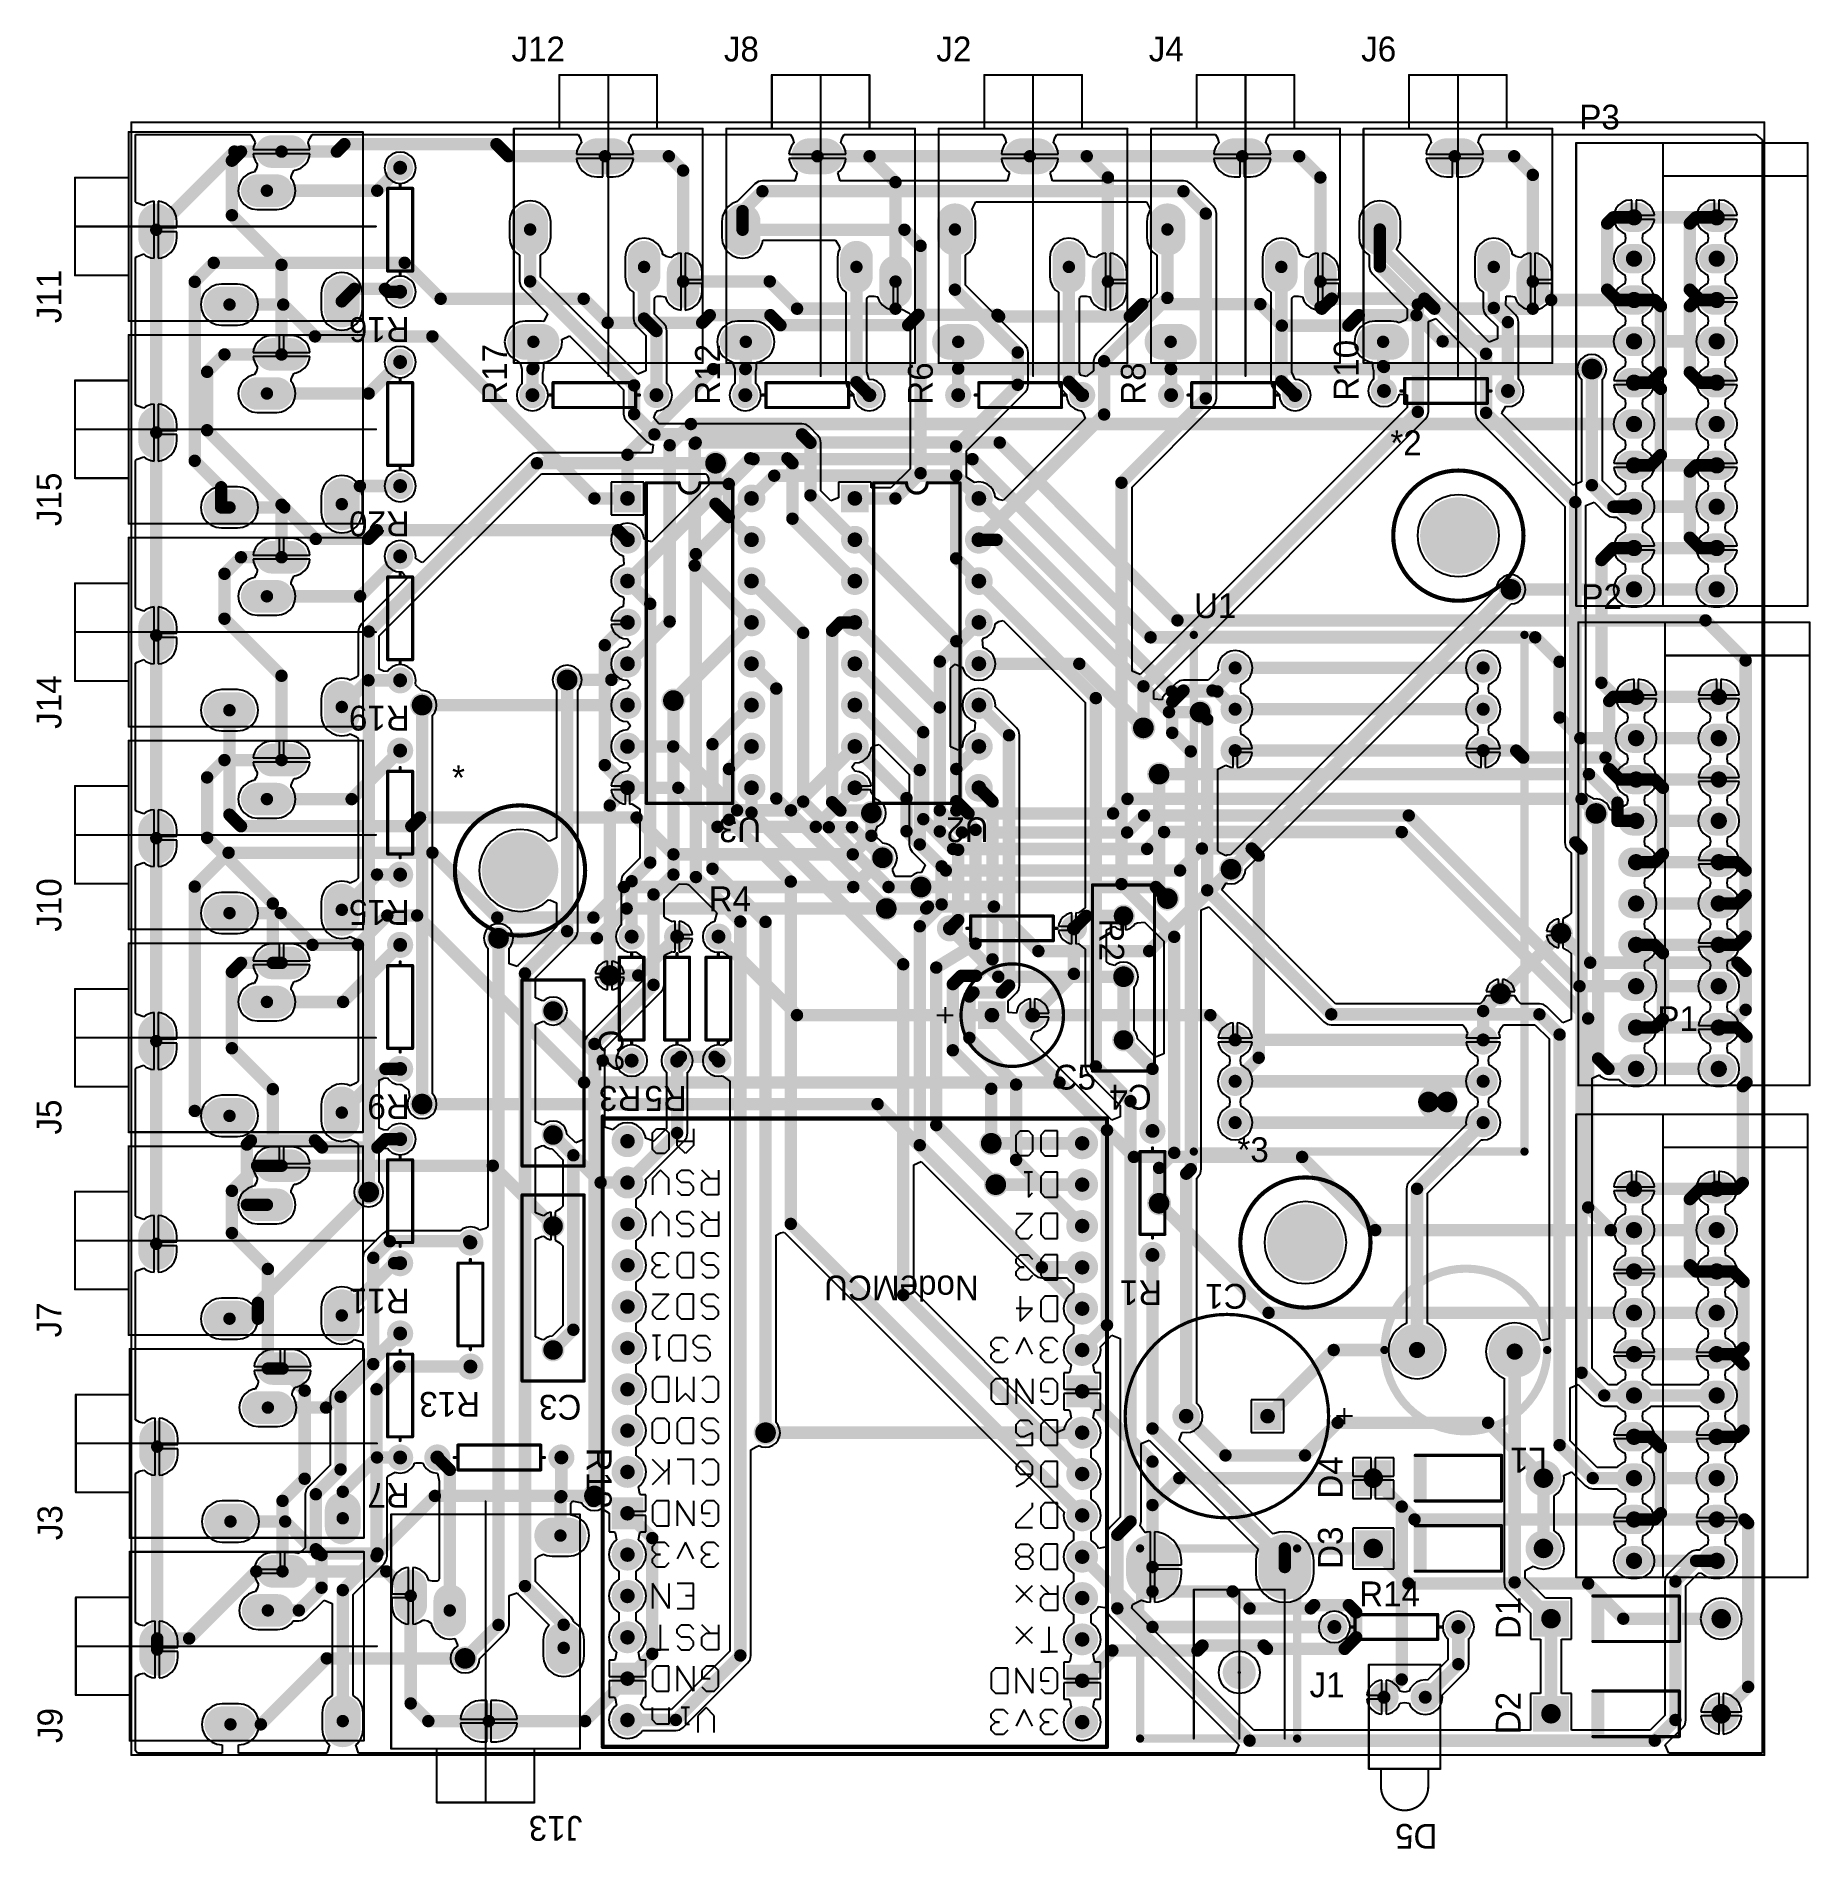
# Model space of a CAD drawing. Header units: millimetres. Extents: x 2.82 to 7.12, y 0.77 to 5.15.
import ezdxf

# ---------------------------------------------------------------- set-up
doc = ezdxf.new("R2010")
doc.units = ezdxf.units.MM
doc.header["$MEASUREMENT"] = 0
for name, color, linetype in [('BottomLayer', 5, 'Continuous'), ('BottomSolder', 6, 'Continuous'), ('Mechanical1', 6, 'Continuous'), ('MultiLayer', 9, 'Continuous'), ('PadHoleLayer', 156, 'Continuous'), ('TopLayer', 1, 'Continuous'), ('TopOverlay', 2, 'Continuous'), ('TopSolder', 216, 'Continuous'), ('ViaHoleLayer', 16, 'Continuous')]:
    doc.layers.add(name, color=color, linetype=linetype)

msp = doc.modelspace()

# ---------------------------------------------------------------- texts
at = {"layer": 'TopOverlay'}
for s, p in [('J12', (3.9743, 5.0922)), ('J8', (4.4882, 5.0922)), ('J2', (5.0021, 5.0922)), ('J4', (5.516, 5.0922)), ('J6', (6.0299, 5.0922)), ('P3', (6.5575, 4.9275)), ('*2', (6.1005, 4.1395)), ('P2', (6.5625, 3.7675)), ('U1', (5.6255, 3.7455)), ('*', (3.8305, 3.3295)), ('R4', (4.4515, 3.0365)), ('P1', (6.7465, 2.7465)), ('C5', (5.2858, 2.605)), ('*3', (5.7305, 2.4295)), ('R14', (6.025, 1.355)), ('J1', (5.905, 1.135))]:
    msp.add_text(s, height=0.06, dxfattribs=at).set_placement(p)
for s, rotation, p in [('J11', 90, (2.8856, 4.4588)), ('R16', 180, (3.7285, 4.4735)), ('R17', 90, (3.9635, 4.2615)), ('R12', 90, (4.4785, 4.2615)), ('R10', 90, (6.0235, 4.2715)), ('R6', 90, (4.9935, 4.2615)), ('R8', 90, (5.5085, 4.2615)), ('J15', 90, (2.8856, 3.9681)), ('R20', 180, (3.7285, 4.0035)), ('J14', 90, (2.8856, 3.4775)), ('R19', 180, (3.7285, 3.5335)), ('U3', 180, (4.5785, 3.2635)), ('U2', 180, (5.1285, 3.2635)), ('J10', 90, (2.8856, 2.9869)), ('R15', 180, (3.7285, 3.0635)), ('R2', 270, (5.3965, 3.0185)), ('C2', 270, (4.185, 2.75)), ('R9', 180, (3.7285, 2.5935)), ('R3', 180, (4.2885, 2.6135)), ('R5', 180, (4.3985, 2.6135)), ('C4', 180, (5.5235, 2.6165)), ('J5', 90, (2.8856, 2.4962)), ('NodeMCU', 180, (5.105, 2.155)), ('R11', 180, (3.7285, 2.1235)), ('R1', 180, (5.5485, 2.1435)), ('C1', 180, (5.755, 2.135)), ('J7', 90, (2.8856, 2.0056)), ('R13', 180, (3.8985, 1.8735)), ('C3', 180, (4.1435, 1.8665)), ('R18', 270, (4.1565, 1.7385)), ('D4', 90, (5.9855, 1.6155)), ('L1', 180, (6.4796, 1.7385)), ('R7', 180, (3.7285, 1.6535)), ('J3', 90, (2.8878, 1.5149)), ('D3', 90, (5.9855, 1.4455)), ('D1', 90, (6.4155, 1.2755)), ('D2', 90, (6.4155, 1.0455)), ('J9', 90, (2.8878, 1.0243)), ('J13', 180, (4.1457, 0.8478)), ('D5', 180, (6.2145, 0.8285))]:
    msp.add_text(s, height=0.06, rotation=rotation, dxfattribs=at).set_placement(p)

# ---------------------------------------------------------------- linework, layer by layer
at = {"layer": 'BottomLayer'}
for points, const_width in [([(3.115, 4.685), (3.304, 4.874)], 0.03), ([(3.304, 4.874), (3.4181, 4.874)], 0.03), ([(3.3945, 4.874), (3.4418, 4.874)], 0.0709), ([(3.4181, 4.874), (3.552, 4.874)], 0.03), ([(3.552, 4.874), (3.57, 4.892)], 0.03), ([(3.57, 4.892), (3.938, 4.892)], 0.03), ([(3.938, 4.892), (3.9673, 4.8627)], 0.03), ([(3.9673, 4.8627), (4.2005, 4.8627)], 0.03), ([(4.1808, 4.8627), (4.2202, 4.8627)], 0.0787), ([(4.6947, 4.8627), (4.7341, 4.8627)], 0.0787), ([(4.7144, 4.8627), (4.8407, 4.8627)], 0.03), ([(4.8407, 4.8627), (4.9034, 4.8)], 0.03), ([(4.8407, 4.8627), (5.2283, 4.8627)], 0.03), ([(5.2086, 4.8627), (5.248, 4.8627)], 0.0787), ([(5.2283, 4.8627), (5.366, 4.8627)], 0.03), ([(5.366, 4.8627), (5.7422, 4.8627)], 0.03), ([(5.366, 4.8627), (5.4173, 4.8114)], 0.03), ([(5.7225, 4.8627), (5.7619, 4.8627)], 0.0787), ([(6.2364, 4.8627), (6.2758, 4.8627)], 0.0787), ([(3.6495, 4.7795), (3.705, 4.835)], 0.03), ([(5.4173, 4.5596), (5.4173, 4.8114)], 0.03), ([(3.3591, 4.7795), (3.4063, 4.7795)], 0.0709), ([(3.3827, 4.7795), (3.6495, 4.7795)], 0.03), ([(4.9034, 4.5596), (4.9034, 4.8)], 0.03), ([(3.115, 4.6653), (3.115, 4.7047)], 0.0787), ([(4.0194, 4.7052), (4.0194, 4.6659)], 0.0787), ([(4.5333, 4.7052), (4.5333, 4.6659)], 0.0787), ([(5.0472, 4.7052), (5.0472, 4.6659)], 0.0787), ([(5.5611, 4.7052), (5.5611, 4.6659)], 0.0787), ([(6.075, 4.7052), (6.075, 4.6659)], 0.0787), ([(6.6821, 4.715), (6.6979, 4.715)], 0.063), ([(6.8821, 4.715), (6.8979, 4.715)], 0.063), ([(6.69, 4.715), (6.89, 4.715)], 0.03), ([(4.295, 4.6186), (4.295, 4.5714)], 0.0709), ([(4.8089, 4.6186), (4.8089, 4.5714)], 0.0709), ([(5.3228, 4.6186), (5.3228, 4.5714)], 0.0709), ([(5.8367, 4.6186), (5.8367, 4.5714)], 0.0709), ([(6.3506, 4.6186), (6.3506, 4.5714)], 0.0709), ([(3.208, 4.559), (3.254, 4.605)], 0.03), ([(3.254, 4.605), (3.716, 4.605)], 0.03), ([(3.716, 4.605), (3.803, 4.518)], 0.03), ([(4.3895, 4.5832), (4.3895, 4.5359)], 0.0709), ([(4.9034, 4.5832), (4.9034, 4.5359)], 0.0709), ([(5.4173, 4.5832), (5.4173, 4.5359)], 0.0709), ([(5.9312, 4.5832), (5.9312, 4.5359)], 0.0709), ([(6.4451, 4.5832), (6.4451, 4.5359)], 0.0709), ([(6.6821, 4.615), (6.6979, 4.615)], 0.063), ([(6.8821, 4.615), (6.8979, 4.615)], 0.063), ([(3.208, 4.126), (3.208, 4.559)], 0.03), ([(3.5638, 4.4921), (3.5638, 4.5315)], 0.0787), ([(4.3895, 4.5596), (4.3895, 4.56)], 0.03), ([(4.3895, 4.56), (4.5992, 4.56)], 0.03), ([(4.5992, 4.56), (4.6652, 4.494)], 0.03), ([(4.9034, 4.494), (4.9034, 4.5596)], 0.03), ([(5.9312, 4.4974), (5.9312, 4.5596)], 0.03), ([(6.4451, 4.494), (6.4451, 4.5596)], 0.03), ([(6.4451, 4.5596), (6.4896, 4.515)], 0.03), ([(3.2725, 4.5039), (3.3119, 4.5039)], 0.0787), ([(3.2922, 4.5039), (3.4221, 4.5039)], 0.03), ([(3.4221, 4.5039), (3.499, 4.427)], 0.03), ([(3.5638, 4.5118), (3.594, 4.5419)], 0.03), ([(3.594, 4.5419), (3.6682, 4.5419)], 0.03), ([(3.6682, 4.5419), (3.6751, 4.535)], 0.03), ([(3.6751, 4.535), (3.705, 4.535)], 0.03), ([(3.803, 4.518), (4.149, 4.518)], 0.03), ([(4.149, 4.518), (4.207, 4.46)], 0.03), ([(5.47, 4.475), (5.5, 4.505)], 0.03), ([(5.5, 4.505), (5.786, 4.505)], 0.03), ([(5.786, 4.505), (5.838, 4.453)], 0.03), ([(5.9345, 4.494), (5.9588, 4.5183)], 0.03), ([(5.9588, 4.5183), (6.1827, 4.5183)], 0.03), ([(6.1827, 4.5183), (6.2069, 4.494)], 0.03), ([(6.4896, 4.515), (6.69, 4.515)], 0.03), ([(6.6821, 4.515), (6.6979, 4.515)], 0.063), ([(6.8821, 4.515), (6.8979, 4.515)], 0.063), ([(4.207, 4.46), (4.4357, 4.46)], 0.03), ([(4.4357, 4.46), (4.454, 4.4783)], 0.03), ([(4.454, 4.4783), (4.6007, 4.4783)], 0.03), ([(4.6007, 4.4783), (4.625, 4.454)], 0.03), ([(4.6652, 4.494), (4.9034, 4.494)], 0.03), ([(4.934, 4.454), (4.959, 4.479)], 0.03), ([(4.959, 4.479), (5.15, 4.479)], 0.03), ([(5.15, 4.479), (5.154, 4.475)], 0.03), ([(5.154, 4.475), (5.47, 4.475)], 0.03), ([(5.9312, 4.4974), (5.9345, 4.494)], 0.03), ([(5.999, 4.453), (6.0243, 4.4783)], 0.03), ([(6.0243, 4.4783), (6.1637, 4.4783)], 0.03), ([(6.1637, 4.4783), (6.227, 4.415)], 0.03), ([(6.2069, 4.494), (6.4451, 4.494)], 0.03), ([(3.499, 4.427), (3.783, 4.427)], 0.03), ([(3.783, 4.427), (4.175, 4.035)], 0.03), ([(4.0076, 4.4139), (4.047, 4.4139)], 0.0787), ([(4.5215, 4.4139), (4.5609, 4.4139)], 0.0787), ([(4.625, 4.454), (4.934, 4.454)], 0.03), ([(5.0354, 4.4139), (5.0748, 4.4139)], 0.0787), ([(5.5493, 4.4139), (5.5887, 4.4139)], 0.0787), ([(5.838, 4.453), (5.999, 4.453)], 0.03), ([(6.0632, 4.4139), (6.1026, 4.4139)], 0.0787), ([(6.227, 4.415), (6.69, 4.415)], 0.03), ([(6.6821, 4.415), (6.6979, 4.415)], 0.063), ([(6.69, 4.415), (6.89, 4.415)], 0.03), ([(6.8821, 4.415), (6.8979, 4.415)], 0.063), ([(3.3945, 4.3833), (3.4418, 4.3833)], 0.0709), ([(3.6288, 4.2888), (3.705, 4.365)], 0.03), ([(4.255, 4.1407), (4.4623, 4.348)], 0.03), ([(4.4623, 4.348), (6.588, 4.348)], 0.03), ([(6.6821, 4.315), (6.6979, 4.315)], 0.063), ([(6.8821, 4.315), (6.8979, 4.315)], 0.063), ([(3.3591, 4.2888), (3.4063, 4.2888)], 0.0709), ([(3.3827, 4.2888), (3.6288, 4.2888)], 0.03), ([(3.115, 4.1747), (3.115, 4.214)], 0.0787), ([(4.357, 4.1636), (4.4084, 4.215)], 0.03), ([(4.4084, 4.215), (6.69, 4.215)], 0.03), ([(6.6821, 4.215), (6.6979, 4.215)], 0.063), ([(6.69, 4.215), (6.89, 4.215)], 0.03), ([(6.8821, 4.215), (6.8979, 4.215)], 0.063), ([(4.357, 3.737), (4.357, 4.1636)], 0.03), ([(4.4175, 4.1675), (4.42, 4.17)], 0.03), ([(4.4175, 3.8725), (4.4175, 4.1675)], 0.03), ([(4.42, 4.17), (5.1555, 4.17)], 0.03), ([(5.1555, 4.17), (5.5855, 3.74)], 0.03), ([(3.208, 4.126), (3.272, 4.062)], 0.03), ([(4.255, 4.035), (4.255, 4.1407)], 0.03), ([(4.468, 4.022), (4.468, 4.12)], 0.03), ([(4.5, 4.07), (4.56, 4.13)], 0.03), ([(4.56, 4.13), (5.0895, 4.13)], 0.03), ([(5.0895, 4.13), (5.5205, 3.699)], 0.03), ([(6.6821, 4.115), (6.6979, 4.115)], 0.063), ([(6.69, 4.115), (6.89, 4.115)], 0.03), ([(6.8821, 4.115), (6.8979, 4.115)], 0.063), ([(3.5638, 4.0014), (3.5638, 4.0408)], 0.0787), ([(3.5638, 4.0211), (3.6077, 4.065)], 0.03), ([(3.6077, 4.065), (3.705, 4.065)], 0.03), ([(4.5, 3.99), (4.5, 4.07)], 0.03), ([(4.555, 4.035), (4.61, 4.09)], 0.03), ([(4.61, 4.09), (5.05, 4.09)], 0.03), ([(5.05, 4.09), (5.105, 4.035)], 0.03), ([(3.2725, 4.0133), (3.3119, 4.0133)], 0.0787), ([(3.272, 4.0133), (3.272, 4.062)], 0.03), ([(4.175, 4.035), (4.255, 4.035)], 0.03), ([(4.468, 4.022), (4.5, 3.99)], 0.03), ([(5.105, 4.035), (5.572, 3.568)], 0.03), ([(6.6821, 4.015), (6.6979, 4.015)], 0.063), ([(6.8821, 4.015), (6.8979, 4.015)], 0.063), ([(3.272, 4.0133), (3.2922, 4.0133)], 0.03), ([(3.2922, 4.0133), (3.4247, 4.0133)], 0.03), ([(3.4247, 4.0133), (3.501, 3.937)], 0.03), ([(4.5, 3.99), (4.555, 3.935)], 0.03), ([(6.69, 4.015), (6.89, 4.015)], 0.03), ([(3.501, 3.937), (3.628, 3.937)], 0.03), ([(3.628, 3.937), (3.649, 3.958)], 0.03), ([(3.649, 3.958), (4.232, 3.958)], 0.03), ([(4.232, 3.958), (4.255, 3.935)], 0.03), ([(4.805, 3.935), (5.0505, 3.6895)], 0.03), ([(5.105, 3.935), (5.148, 3.935)], 0.03), ([(5.148, 3.935), (5.565, 3.518)], 0.03), ([(6.6821, 3.915), (6.6979, 3.915)], 0.063), ([(6.8821, 3.915), (6.8979, 3.915)], 0.063), ([(3.3945, 3.8927), (3.4418, 3.8927)], 0.0709), ([(3.6082, 3.7982), (3.705, 3.895)], 0.03), ([(6.69, 3.915), (6.89, 3.915)], 0.03), ([(4.4175, 3.8725), (4.555, 3.735)], 0.03), ([(3.3591, 3.7982), (3.4063, 3.7982)], 0.0709), ([(6.392, 3.815), (6.69, 3.815)], 0.03), ([(6.6821, 3.815), (6.6979, 3.815)], 0.063), ([(6.69, 3.815), (6.89, 3.815)], 0.03), ([(6.8821, 3.815), (6.8979, 3.815)], 0.063), ([(3.3827, 3.7982), (3.6082, 3.7982)], 0.03), ([(3.115, 3.684), (3.115, 3.7234)], 0.0787), ([(4.255, 3.635), (4.357, 3.737)], 0.03), ([(4.366, 3.546), (4.555, 3.735)], 0.03), ([(4.805, 3.735), (5.0105, 3.5295)], 0.03), ([(5.5855, 3.74), (6.863, 3.74)], 0.03), ([(6.863, 3.74), (6.96, 3.643)], 0.03), ([(5.0505, 3.3025), (5.0505, 3.6895)], 0.03), ([(5.5205, 3.699), (6.451, 3.699)], 0.03), ([(6.451, 3.699), (6.51, 3.64)], 0.03), ([(4.216, 3.596), (4.255, 3.635)], 0.03), ([(4.805, 3.635), (4.9705, 3.4695)], 0.03), ([(5.105, 3.635), (5.348, 3.635)], 0.03), ([(5.348, 3.635), (5.503, 3.48)], 0.03), ([(5.725, 3.625), (6.325, 3.625)], 0.03), ([(6.51, 3.505), (6.51, 3.64)], 0.03), ([(6.96, 3.075), (6.96, 3.643)], 0.03), ([(3.5638, 3.5305), (3.6283, 3.595)], 0.03), ([(3.6283, 3.595), (3.705, 3.595)], 0.03), ([(4.109, 3.596), (4.216, 3.596)], 0.03), ([(3.2725, 3.5226), (3.3119, 3.5226)], 0.0787), ([(3.5638, 3.5108), (3.5638, 3.5502)], 0.0787), ([(5.572, 3.568), (5.682, 3.568)], 0.03), ([(5.682, 3.568), (5.725, 3.525)], 0.03), ([(6.6871, 3.555), (6.7029, 3.555)], 0.063), ([(6.695, 3.555), (6.895, 3.555)], 0.03), ([(6.8871, 3.555), (6.9029, 3.555)], 0.063), ([(3.292, 3.27), (3.292, 3.5226)], 0.03), ([(3.292, 3.5226), (3.2922, 3.5226)], 0.03), ([(3.758, 3.535), (4.255, 3.535)], 0.03), ([(5.0105, 3.2805), (5.0105, 3.5295)], 0.03), ([(5.565, 3.518), (5.64, 3.518)], 0.03), ([(5.725, 3.525), (6.325, 3.525)], 0.03), ([(6.51, 3.505), (6.56, 3.455)], 0.03), ([(4.9705, 3.2591), (4.9705, 3.4695)], 0.03), ([(6.56, 3.455), (6.695, 3.455)], 0.03), ([(6.6871, 3.455), (6.7029, 3.455)], 0.063), ([(6.695, 3.455), (6.895, 3.455)], 0.03), ([(6.8871, 3.455), (6.9029, 3.455)], 0.063), ([(3.3945, 3.4021), (3.4418, 3.4021)], 0.0709), ([(3.5876, 3.3076), (3.705, 3.425)], 0.03), ([(4.255, 3.435), (4.3655, 3.435)], 0.03), ([(4.3655, 3.435), (4.52, 3.2805)], 0.03), ([(4.6505, 3.2805), (4.805, 3.435)], 0.03), ([(4.805, 3.435), (4.93, 3.31)], 0.03), ([(5.725, 3.425), (6.325, 3.425)], 0.03), ([(6.325, 3.425), (6.405, 3.425)], 0.03), ([(6.405, 3.425), (6.422, 3.408)], 0.03), ([(6.422, 3.408), (6.621, 3.408)], 0.03), ([(6.621, 3.408), (6.674, 3.355)], 0.03), ([(5.541, 3.368), (6.581, 3.368)], 0.03), ([(6.581, 3.368), (6.65, 3.299)], 0.03), ([(6.6871, 3.355), (6.7029, 3.355)], 0.063), ([(6.8871, 3.355), (6.9029, 3.355)], 0.063), ([(3.3591, 3.3076), (3.4063, 3.3076)], 0.0709), ([(4.255, 3.335), (4.378, 3.335)], 0.03), ([(4.378, 3.335), (4.4725, 3.2405)], 0.03), ([(4.7105, 3.2405), (4.805, 3.335)], 0.03), ([(6.674, 3.355), (6.695, 3.355)], 0.03), ([(6.695, 3.355), (6.895, 3.355)], 0.03), ([(3.3827, 3.3076), (3.5876, 3.3076)], 0.03), ([(4.52, 3.2805), (4.6505, 3.2805)], 0.03), ([(4.845, 3.219), (4.845, 3.274)], 0.03), ([(4.93, 3.23), (4.93, 3.31)], 0.03), ([(5.0105, 3.2805), (5.064, 3.227)], 0.03), ([(5.0505, 3.3025), (5.08, 3.273)], 0.03), ([(5.4296, 3.273), (5.4646, 3.308)], 0.03), ([(5.4646, 3.308), (6.563, 3.308)], 0.03), ([(6.563, 3.308), (6.598, 3.273)], 0.03), ([(6.65, 3.255), (6.65, 3.299)], 0.03), ([(3.115, 3.1934), (3.115, 3.2328)], 0.0787), ([(3.292, 3.27), (3.32, 3.242)], 0.03), ([(3.32, 3.242), (3.732, 3.242)], 0.03), ([(3.732, 3.242), (3.753, 3.263)], 0.03), ([(3.753, 3.263), (4.277, 3.263)], 0.03), ([(4.277, 3.263), (4.366, 3.174)], 0.03), ([(4.4725, 3.2405), (4.7105, 3.2405)], 0.03), ([(4.93, 3.23), (5.025, 3.135)], 0.03), ([(4.9705, 3.2591), (5.0426, 3.187)], 0.03), ([(5.08, 3.273), (5.4296, 3.273)], 0.03), ([(5.4636, 3.227), (5.5046, 3.268)], 0.03), ([(5.5046, 3.268), (6.145, 3.268)], 0.03), ([(6.145, 3.268), (6.558, 2.855)], 0.03), ([(6.65, 3.255), (6.695, 3.255)], 0.03), ([(6.6871, 3.255), (6.7029, 3.255)], 0.063), ([(6.695, 3.255), (6.895, 3.255)], 0.03), ([(6.8871, 3.255), (6.9029, 3.255)], 0.063), ([(4.8, 3.174), (4.845, 3.219)], 0.03), ([(5.0426, 3.187), (5.512, 3.187)], 0.03), ([(5.064, 3.227), (5.4636, 3.227)], 0.03), ([(5.512, 3.187), (5.553, 3.228)], 0.03), ([(5.553, 3.228), (6.128, 3.228)], 0.03), ([(5.5917, 3.135), (5.6447, 3.188)], 0.03), ([(5.6447, 3.188), (5.765, 3.188)], 0.03), ([(5.765, 3.188), (5.782, 3.171)], 0.03), ([(6.128, 3.228), (6.579, 2.777)], 0.03), ([(3.208, 3.096), (3.29, 3.178)], 0.03), ([(3.29, 3.178), (3.783, 3.178)], 0.03), ([(3.783, 3.178), (3.94, 3.021)], 0.03), ([(4.366, 3.174), (4.8, 3.174)], 0.03), ([(4.8012, 3.095), (4.8719, 3.1657)], 0.03), ([(5.782, 2.682), (5.782, 3.171)], 0.03), ([(6.6871, 3.155), (6.7029, 3.155)], 0.063), ([(6.695, 3.155), (6.895, 3.155)], 0.03), ([(6.8871, 3.155), (6.9029, 3.155)], 0.063), ([(3.5638, 3.0398), (3.649, 3.125)], 0.03), ([(3.649, 3.125), (3.705, 3.125)], 0.03), ([(5.025, 3.135), (5.5917, 3.135)], 0.03), ([(5.517, 2.94), (5.715, 3.138)], 0.03), ([(3.208, 2.5533), (3.208, 3.096)], 0.03), ([(3.2725, 3.032), (3.3119, 3.032)], 0.0787), ([(3.5638, 3.0202), (3.5638, 3.0595)], 0.0787), ([(4.1724, 3.021), (4.2464, 3.095)], 0.03), ([(4.2464, 3.095), (4.8012, 3.095)], 0.03), ([(4.965, 3.095), (5.533, 3.095)], 0.03), ([(5.533, 3.095), (5.561, 3.067)], 0.03), ([(6.6871, 3.055), (6.7029, 3.055)], 0.063), ([(6.695, 3.055), (6.895, 3.055)], 0.03), ([(6.8871, 3.055), (6.9029, 3.055)], 0.063), ([(6.895, 3.055), (6.94, 3.055)], 0.03), ([(6.94, 3.055), (6.96, 3.075)], 0.03), ([(3.2922, 3.032), (3.416, 3.032)], 0.03), ([(3.416, 3.032), (3.493, 2.955)], 0.03), ([(3.603, 2.955), (3.674, 3.026)], 0.03), ([(3.674, 3.026), (3.746, 3.026)], 0.03), ([(3.746, 3.026), (4.15, 2.622)], 0.03), ([(3.94, 3.021), (4.1724, 3.021)], 0.03), ([(4.181, 2.971), (4.253, 3.043)], 0.03), ([(4.253, 3.043), (4.881, 3.043)], 0.03), ([(4.881, 3.043), (4.9774, 3.043)], 0.03), ([(4.9774, 3.043), (4.982, 3.0476)], 0.03), ([(4.982, 3.0476), (5.1414, 3.0476)], 0.03), ([(5.1414, 3.0476), (5.249, 2.94)], 0.03), ([(5.335, 2.995), (5.365, 3.025)], 0.03), ([(5.365, 3.025), (5.455, 3.025)], 0.03), ([(3.943, 2.971), (4.181, 2.971)], 0.03), ([(4.281, 2.881), (4.375, 2.975)], 0.03), ([(4.475, 2.975), (4.665, 2.785)], 0.03), ([(5.035, 2.995), (5.152, 2.878)], 0.03), ([(6.513, 2.983), (6.584, 2.912)], 0.03), ([(6.6871, 2.955), (6.7029, 2.955)], 0.063), ([(6.8871, 2.955), (6.9029, 2.955)], 0.063), ([(3.3945, 2.9114), (3.4418, 2.9114)], 0.0709), ([(3.493, 2.955), (3.603, 2.955)], 0.03), ([(3.5669, 2.8169), (3.705, 2.955)], 0.03), ([(5.249, 2.94), (5.517, 2.94)], 0.03), ([(6.695, 2.955), (6.895, 2.955)], 0.03), ([(4.212, 2.881), (4.281, 2.881)], 0.03), ([(6.584, 2.912), (6.94, 2.912)], 0.03), ([(6.94, 2.912), (6.96, 2.892)], 0.03), ([(6.96, 2.798), (6.96, 2.892)], 0.03), ([(3.3591, 2.8169), (3.4063, 2.8169)], 0.0709), ([(5.152, 2.878), (5.455, 2.878)], 0.03), ([(6.325, 2.795), (6.367, 2.837)], 0.03), ([(6.558, 2.855), (6.695, 2.855)], 0.03), ([(6.6871, 2.855), (6.7029, 2.855)], 0.063), ([(6.695, 2.855), (6.895, 2.855)], 0.03), ([(6.8871, 2.855), (6.9029, 2.855)], 0.063), ([(3.3827, 2.8169), (3.5669, 2.8169)], 0.03), ([(4.075, 2.795), (4.195, 2.675)], 0.03), ([(6.325, 2.725), (6.325, 2.795)], 0.03), ([(6.917, 2.755), (6.96, 2.798)], 0.03), ([(3.115, 2.7028), (3.115, 2.7421)], 0.0787), ([(4.665, 2.785), (5.1366, 2.785)], 0.03), ([(5.235, 2.785), (5.665, 2.785)], 0.03), ([(5.665, 2.785), (5.725, 2.725)], 0.03), ([(6.579, 2.32), (6.579, 2.777)], 0.03), ([(6.6871, 2.755), (6.7029, 2.755)], 0.063), ([(6.695, 2.755), (6.895, 2.755)], 0.03), ([(6.8871, 2.755), (6.9029, 2.755)], 0.063), ([(6.895, 2.755), (6.917, 2.755)], 0.03), ([(4.195, 2.675), (4.265, 2.675)], 0.03), ([(4.375, 2.675), (4.3842, 2.6842)], 0.03), ([(4.3842, 2.6842), (4.4658, 2.6842)], 0.03), ([(4.4658, 2.6842), (4.475, 2.675)], 0.03), ([(5.725, 2.625), (5.782, 2.682)], 0.03), ([(6.6871, 2.655), (6.7029, 2.655)], 0.063), ([(6.8871, 2.655), (6.9029, 2.655)], 0.063), ([(3.5638, 2.5492), (3.6696, 2.655)], 0.03), ([(3.6696, 2.655), (3.705, 2.655)], 0.03), ([(4.15, 2.622), (5.3, 2.622)], 0.03), ([(5.3, 2.622), (5.48, 2.442)], 0.03), ([(5.725, 2.625), (6.325, 2.625)], 0.03), ([(6.695, 2.655), (6.895, 2.655)], 0.03), ([(3.5638, 2.5295), (3.5638, 2.5689)], 0.0787), ([(3.208, 2.5533), (3.2922, 2.5413)], 0.03), ([(3.2725, 2.5413), (3.3119, 2.5413)], 0.0787), ([(3.758, 2.57), (4.86, 2.57)], 0.03), ([(4.86, 2.57), (5.355, 2.075)], 0.03), ([(3.65, 2.465), (3.67, 2.485)], 0.03), ([(3.67, 2.485), (3.705, 2.485)], 0.03), ([(4.075, 2.495), (4.19, 2.38)], 0.03), ([(5.725, 2.525), (6.325, 2.525)], 0.03), ([(3.334, 2.472), (3.344, 2.482)], 0.03), ([(3.334, 2.3263), (3.334, 2.472)], 0.03), ([(3.344, 2.482), (3.499, 2.482)], 0.03), ([(3.3945, 2.4208), (3.4418, 2.4208)], 0.0709), ([(3.499, 2.482), (3.516, 2.465)], 0.03), ([(3.516, 2.465), (3.65, 2.465)], 0.03), ([(5.135, 2.475), (5.355, 2.475)], 0.03), ([(5.48, 2.442), (5.887, 2.442)], 0.03), ([(5.887, 2.442), (6.064, 2.265)], 0.03), ([(3.4181, 2.4208), (3.9292, 2.4208)], 0.03), ([(3.9292, 2.4208), (4.075, 2.275)], 0.03), ([(3.361, 2.089), (3.629, 2.357)], 0.03), ([(4.19, 2.38), (4.255, 2.38)], 0.03), ([(5.146, 2.375), (5.355, 2.375)], 0.03), ([(6.6821, 2.365), (6.6979, 2.365)], 0.063), ([(6.69, 2.365), (6.89, 2.365)], 0.03), ([(6.8821, 2.365), (6.8979, 2.365)], 0.063), ([(3.334, 2.3263), (3.3827, 2.3263)], 0.03), ([(3.3591, 2.3263), (3.4063, 2.3263)], 0.0709), ([(5.541, 2.33), (5.806, 2.065)], 0.03), ([(6.579, 2.32), (6.634, 2.265)], 0.03), ([(3.115, 2.2121), (3.115, 2.2515)], 0.0787), ([(6.064, 2.265), (6.634, 2.265)], 0.03), ([(6.634, 2.265), (6.69, 2.265)], 0.03), ([(6.6821, 2.265), (6.6979, 2.265)], 0.063), ([(6.69, 2.265), (6.89, 2.265)], 0.03), ([(6.8821, 2.265), (6.8979, 2.265)], 0.063), ([(3.5638, 2.0586), (3.6903, 2.185)], 0.03), ([(3.6903, 2.185), (3.705, 2.185)], 0.03), ([(6.6821, 2.165), (6.6979, 2.165)], 0.063), ([(6.8821, 2.165), (6.8979, 2.165)], 0.063), ([(6.69, 2.165), (6.89, 2.165)], 0.03), ([(3.5638, 2.0389), (3.5638, 2.0783)], 0.0787), ([(3.2725, 2.0507), (3.3119, 2.0507)], 0.0787), ([(3.2922, 2.0507), (3.361, 2.0507)], 0.03), ([(3.361, 2.0507), (3.361, 2.089)], 0.03), ([(5.806, 2.065), (6.69, 2.065)], 0.03), ([(6.6821, 2.065), (6.6979, 2.065)], 0.063), ([(6.69, 2.065), (6.89, 2.065)], 0.03), ([(6.8821, 2.065), (6.8979, 2.065)], 0.063), ([(3.5256, 1.8356), (3.705, 2.015)], 0.03), ([(5.8034, 1.815), (5.9634, 1.975)], 0.03), ([(5.9634, 1.975), (6.165, 1.975)], 0.03), ([(6.6821, 1.965), (6.6979, 1.965)], 0.063), ([(6.69, 1.965), (6.89, 1.965)], 0.03), ([(6.8821, 1.965), (6.8979, 1.965)], 0.063), ([(3.3968, 1.9301), (3.4441, 1.9301)], 0.0709), ([(5.355, 1.875), (5.525, 1.705)], 0.03), ([(6.6821, 1.865), (6.6979, 1.865)], 0.063), ([(6.8821, 1.865), (6.8979, 1.865)], 0.063), ([(3.3614, 1.8356), (3.4086, 1.8356)], 0.0709), ([(3.385, 1.8356), (3.5256, 1.8356)], 0.03), ([(6.69, 1.865), (6.89, 1.865)], 0.03), ([(3.1173, 1.7215), (3.1173, 1.7608)], 0.0787), ([(5.6066, 1.815), (5.7016, 1.72)], 0.03), ([(5.894, 1.72), (5.973, 1.799)], 0.03), ([(5.973, 1.799), (6.3369, 1.799)], 0.03), ([(6.3369, 1.799), (6.4709, 1.665)], 0.03), ([(4.589, 1.775), (5.355, 1.775)], 0.03), ([(6.6821, 1.765), (6.6979, 1.765)], 0.063), ([(6.69, 1.765), (6.89, 1.765)], 0.03), ([(6.8821, 1.765), (6.8979, 1.765)], 0.063), ([(3.5661, 1.6321), (3.649, 1.715)], 0.03), ([(3.649, 1.715), (3.705, 1.715)], 0.03), ([(5.525, 1.6), (5.525, 1.705)], 0.03), ([(5.7016, 1.72), (5.894, 1.72)], 0.03), ([(5.525, 1.6), (5.59, 1.665)], 0.03), ([(5.59, 1.665), (6.0591, 1.665)], 0.03), ([(6.0591, 1.665), (6.1591, 1.565)], 0.03), ([(6.6821, 1.665), (6.6979, 1.665)], 0.063), ([(6.69, 1.665), (6.89, 1.665)], 0.03), ([(6.8821, 1.665), (6.8979, 1.665)], 0.063), ([(3.5661, 1.5482), (3.5661, 1.5876)], 0.0787), ([(3.5661, 1.5679), (3.5661, 1.6321)], 0.03), ([(3.65, 1.483), (3.789, 1.622)], 0.03), ([(3.789, 1.622), (4.175, 1.622)], 0.03), ([(3.2748, 1.5601), (3.3141, 1.5601)], 0.0787), ([(5.525, 1.45), (5.525, 1.6)], 0.03), ([(6.1591, 1.565), (6.69, 1.565)], 0.03), ([(6.6821, 1.565), (6.6979, 1.565)], 0.063), ([(6.69, 1.565), (6.89, 1.565)], 0.03), ([(6.8821, 1.565), (6.8979, 1.565)], 0.063), ([(3.2944, 1.5601), (3.4269, 1.5601)], 0.03), ([(3.4269, 1.5601), (3.504, 1.483)], 0.03), ([(4.1124, 1.5261), (4.073, 1.5261)], 0.0787), ([(3.504, 1.483), (3.65, 1.483)], 0.03), ([(5.525, 1.435), (5.525, 1.465)], 0.12), ([(5.845, 1.435), (5.845, 1.465)], 0.12), ([(5.845, 1.495), (6.0591, 1.495)], 0.03), ([(5.845, 1.45), (5.845, 1.495)], 0.03), ([(6.0591, 1.495), (6.1441, 1.41)], 0.03), ([(6.6821, 1.465), (6.6979, 1.465)], 0.063), ([(6.8821, 1.465), (6.8979, 1.465)], 0.063), ([(3.1945, 1.277), (3.357, 1.4395)], 0.03), ([(3.357, 1.4395), (3.4204, 1.4395)], 0.03), ([(3.3968, 1.4395), (3.4441, 1.4395)], 0.0709), ([(3.4204, 1.4395), (3.6715, 1.4395)], 0.03), ([(3.6715, 1.4395), (3.7305, 1.3804)], 0.03), ([(5.355, 1.475), (5.525, 1.305)], 0.03), ([(5.525, 1.391), (5.525, 1.45)], 0.03), ([(6.69, 1.465), (6.89, 1.465)], 0.03), ([(3.7305, 1.3568), (3.7305, 1.4041)], 0.0709), ([(3.825, 1.3214), (3.825, 1.3686)], 0.0709), ([(5.525, 1.391), (5.719, 1.391)], 0.03), ([(5.719, 1.391), (5.76, 1.35)], 0.03), ([(6.1441, 1.41), (6.579, 1.41)], 0.03), ([(6.579, 1.41), (6.664, 1.325)], 0.03), ([(3.3614, 1.345), (3.4086, 1.345)], 0.0709), ([(5.76, 1.35), (5.908, 1.35)], 0.03), ([(5.908, 1.35), (5.916, 1.358)], 0.03), ([(5.916, 1.358), (6, 1.358)], 0.03), ([(6, 1.358), (6.018, 1.34)], 0.03), ([(5.525, 1.305), (5.965, 1.305)], 0.03), ([(6.018, 1.28), (6.018, 1.34)], 0.03), ([(6.664, 1.325), (6.9009, 1.325)], 0.03), ([(3.1173, 1.2308), (3.1173, 1.2702)], 0.0787), ([(3.1173, 1.2505), (3.1173, 1.277)], 0.03), ([(3.1173, 1.277), (3.1945, 1.277)], 0.03), ([(4.1006, 1.2348), (4.1006, 1.2741)], 0.0787), ([(5.634, 1.248), (5.646, 1.26)], 0.03), ([(5.646, 1.26), (5.794, 1.26)], 0.03), ([(5.794, 1.26), (5.802, 1.252)], 0.03), ([(5.99, 1.252), (6.018, 1.28)], 0.03), ([(3.368, 1.0694), (3.5276, 1.229)], 0.03), ([(3.5276, 1.229), (3.862, 1.229)], 0.03), ([(5.355, 1.175), (5.428, 1.248)], 0.03), ([(5.428, 1.248), (5.634, 1.248)], 0.03), ([(5.802, 1.252), (5.99, 1.252)], 0.03), ([(4.1523, 1.0773), (4.255, 1.18)], 0.03), ([(3.2748, 1.0694), (3.3141, 1.0694)], 0.0787), ([(3.5661, 1.0576), (3.5661, 1.097)], 0.0787), ([(3.9392, 1.0773), (3.8998, 1.0773)], 0.0787), ([(3.2944, 1.0694), (3.368, 1.0694)], 0.03), ([(3.9195, 1.0773), (4.1523, 1.0773)], 0.03)]:
    msp.add_lwpolyline(points, dxfattribs=dict(at, const_width=const_width))
for points, const_width in [([(3.2965, 4.874, 1), (3.3115, 4.874, 1)], 0.015), ([(3.2965, 4.874, 1), (3.3115, 4.874, 1)], 0.015), ([(3.3768, 4.874, 1), (3.4122, 4.874, 1)], 0.0354), ([(3.4106, 4.874, 1), (3.4257, 4.874, 1)], 0.015), ([(3.4106, 4.874, 1), (3.4257, 4.874, 1)], 0.015), ([(3.4241, 4.874, 1), (3.4595, 4.874, 1)], 0.0354), ([(3.5445, 4.874, 1), (3.5595, 4.874, 1)], 0.015), ([(3.5445, 4.874, 1), (3.5595, 4.874, 1)], 0.015), ([(3.5625, 4.892, 1), (3.5775, 4.892, 1)], 0.015), ([(3.5625, 4.892, 1), (3.5775, 4.892, 1)], 0.015), ([(3.9305, 4.892, 1), (3.9455, 4.892, 1)], 0.015), ([(3.9305, 4.892, 1), (3.9455, 4.892, 1)], 0.015), ([(3.9598, 4.8627, 1), (3.9748, 4.8627, 1)], 0.015), ([(3.9598, 4.8627, 1), (3.9748, 4.8627, 1)], 0.015), ([(4.1611, 4.8627, 1), (4.2005, 4.8627, 1)], 0.0394), ([(4.2005, 4.8627, 1), (4.2399, 4.8627, 1)], 0.0394), ([(4.193, 4.8627, 1), (4.208, 4.8627, 1)], 0.015), ([(4.675, 4.8627, 1), (4.7144, 4.8627, 1)], 0.0394), ([(4.7144, 4.8627, 1), (4.7538, 4.8627, 1)], 0.0394), ([(4.7069, 4.8627, 1), (4.7219, 4.8627, 1)], 0.015), ([(4.8332, 4.8627, 1), (4.8482, 4.8627, 1)], 0.015), ([(4.8332, 4.8627, 1), (4.8482, 4.8627, 1)], 0.015), ([(4.8332, 4.8627, 1), (4.8482, 4.8627, 1)], 0.015), ([(5.1889, 4.8627, 1), (5.2283, 4.8627, 1)], 0.0394), ([(5.2283, 4.8627, 1), (5.2677, 4.8627, 1)], 0.0394), ([(5.2208, 4.8627, 1), (5.2358, 4.8627, 1)], 0.015), ([(5.2208, 4.8627, 1), (5.2358, 4.8627, 1)], 0.015), ([(5.3585, 4.8627, 1), (5.3735, 4.8627, 1)], 0.015), ([(5.3585, 4.8627, 1), (5.3735, 4.8627, 1)], 0.015), ([(5.3585, 4.8627, 1), (5.3735, 4.8627, 1)], 0.015), ([(5.7028, 4.8627, 1), (5.7422, 4.8627, 1)], 0.0394), ([(5.7422, 4.8627, 1), (5.7816, 4.8627, 1)], 0.0394), ([(5.7347, 4.8627, 1), (5.7497, 4.8627, 1)], 0.015), ([(6.2167, 4.8627, 1), (6.2561, 4.8627, 1)], 0.0394), ([(6.2561, 4.8627, 1), (6.2955, 4.8627, 1)], 0.0394), ([(3.6912, 4.835, 1), (3.7188, 4.835, 1)], 0.0276), ([(3.6975, 4.835, 1), (3.7125, 4.835, 1)], 0.015), ([(5.4098, 4.8114, 1), (5.4248, 4.8114, 1)], 0.015), ([(5.4098, 4.8114, 1), (5.4248, 4.8114, 1)], 0.015), ([(3.3414, 4.7795, 1), (3.3768, 4.7795, 1)], 0.0354), ([(3.3752, 4.7795, 1), (3.3902, 4.7795, 1)], 0.015), ([(3.3886, 4.7795, 1), (3.4241, 4.7795, 1)], 0.0354), ([(3.642, 4.7795, 1), (3.657, 4.7795, 1)], 0.015), ([(3.642, 4.7795, 1), (3.657, 4.7795, 1)], 0.015), ([(4.8959, 4.8, 1), (4.9109, 4.8, 1)], 0.015), ([(4.8959, 4.8, 1), (4.9109, 4.8, 1)], 0.015), ([(3.0953, 4.7047, 1), (3.1347, 4.7047, 1)], 0.0394), ([(3.9997, 4.7052, 1), (4.0391, 4.7052, 1)], 0.0394), ([(4.5136, 4.7052, 1), (4.553, 4.7052, 1)], 0.0394), ([(5.0275, 4.7052, 1), (5.0669, 4.7052, 1)], 0.0394), ([(5.5414, 4.7052, 1), (5.5808, 4.7052, 1)], 0.0394), ([(6.0553, 4.7052, 1), (6.0947, 4.7052, 1)], 0.0394), ([(6.6664, 4.715, 1), (6.6979, 4.715, 1)], 0.0315), ([(6.6821, 4.715, 1), (6.7136, 4.715, 1)], 0.0315), ([(6.8664, 4.715, 1), (6.8979, 4.715, 1)], 0.0315), ([(6.8821, 4.715, 1), (6.9136, 4.715, 1)], 0.0315), ([(3.0953, 4.6653, 1), (3.1347, 4.6653, 1)], 0.0394), ([(3.1075, 4.685, 1), (3.1225, 4.685, 1)], 0.015), ([(3.9997, 4.6659, 1), (4.0391, 4.6659, 1)], 0.0394), ([(4.5136, 4.6659, 1), (4.553, 4.6659, 1)], 0.0394), ([(5.0275, 4.6659, 1), (5.0669, 4.6659, 1)], 0.0394), ([(5.5414, 4.6659, 1), (5.5808, 4.6659, 1)], 0.0394), ([(6.0553, 4.6659, 1), (6.0947, 4.6659, 1)], 0.0394), ([(6.6825, 4.715, 1), (6.6975, 4.715, 1)], 0.015), ([(6.8825, 4.715, 1), (6.8975, 4.715, 1)], 0.015), ([(4.2773, 4.6186, 1), (4.3127, 4.6186, 1)], 0.0354), ([(4.7912, 4.6186, 1), (4.8266, 4.6186, 1)], 0.0354), ([(5.3051, 4.6186, 1), (5.3405, 4.6186, 1)], 0.0354), ([(5.819, 4.6186, 1), (5.8544, 4.6186, 1)], 0.0354), ([(6.3329, 4.6186, 1), (6.3683, 4.6186, 1)], 0.0354), ([(3.2465, 4.605, 1), (3.2615, 4.605, 1)], 0.015), ([(3.2465, 4.605, 1), (3.2615, 4.605, 1)], 0.015), ([(3.7085, 4.605, 1), (3.7235, 4.605, 1)], 0.015), ([(3.7085, 4.605, 1), (3.7235, 4.605, 1)], 0.015), ([(4.2773, 4.5714, 1), (4.3127, 4.5714, 1)], 0.0354), ([(4.3718, 4.5832, 1), (4.4072, 4.5832, 1)], 0.0354), ([(4.7912, 4.5714, 1), (4.8266, 4.5714, 1)], 0.0354), ([(4.8857, 4.5832, 1), (4.9211, 4.5832, 1)], 0.0354), ([(5.3051, 4.5714, 1), (5.3405, 4.5714, 1)], 0.0354), ([(5.3996, 4.5832, 1), (5.435, 4.5832, 1)], 0.0354), ([(5.819, 4.5714, 1), (5.8544, 4.5714, 1)], 0.0354), ([(5.9135, 4.5832, 1), (5.9489, 4.5832, 1)], 0.0354), ([(6.3329, 4.5714, 1), (6.3683, 4.5714, 1)], 0.0354), ([(6.4274, 4.5832, 1), (6.4628, 4.5832, 1)], 0.0354), ([(6.6664, 4.615, 1), (6.6979, 4.615, 1)], 0.0315), ([(6.6821, 4.615, 1), (6.7136, 4.615, 1)], 0.0315), ([(6.8664, 4.615, 1), (6.8979, 4.615, 1)], 0.0315), ([(6.8821, 4.615, 1), (6.9136, 4.615, 1)], 0.0315), ([(3.2005, 4.559, 1), (3.2155, 4.559, 1)], 0.015), ([(3.2005, 4.559, 1), (3.2155, 4.559, 1)], 0.015), ([(3.5441, 4.5315, 1), (3.5835, 4.5315, 1)], 0.0394), ([(3.6912, 4.535, 1), (3.7188, 4.535, 1)], 0.0276), ([(4.3718, 4.5359, 1), (4.4072, 4.5359, 1)], 0.0354), ([(4.382, 4.56, 1), (4.397, 4.56, 1)], 0.015), ([(4.382, 4.56, 1), (4.397, 4.56, 1)], 0.015), ([(4.382, 4.5596, 1), (4.397, 4.5596, 1)], 0.015), ([(4.5917, 4.56, 1), (4.6067, 4.56, 1)], 0.015), ([(4.5917, 4.56, 1), (4.6067, 4.56, 1)], 0.015), ([(4.8857, 4.5359, 1), (4.9211, 4.5359, 1)], 0.0354), ([(4.8959, 4.5596, 1), (4.9109, 4.5596, 1)], 0.015), ([(4.8959, 4.5596, 1), (4.9109, 4.5596, 1)], 0.015), ([(5.3996, 4.5359, 1), (5.435, 4.5359, 1)], 0.0354), ([(5.4098, 4.5596, 1), (5.4248, 4.5596, 1)], 0.015), ([(5.9135, 4.5359, 1), (5.9489, 4.5359, 1)], 0.0354), ([(5.9237, 4.5596, 1), (5.9387, 4.5596, 1)], 0.015), ([(6.4274, 4.5359, 1), (6.4628, 4.5359, 1)], 0.0354), ([(6.4376, 4.5596, 1), (6.4526, 4.5596, 1)], 0.015), ([(6.4376, 4.5596, 1), (6.4526, 4.5596, 1)], 0.015), ([(3.2528, 4.5039, 1), (3.2922, 4.5039, 1)], 0.0394), ([(3.2922, 4.5039, 1), (3.3315, 4.5039, 1)], 0.0394), ([(3.2847, 4.5039, 1), (3.2997, 4.5039, 1)], 0.015), ([(3.4146, 4.5039, 1), (3.4296, 4.5039, 1)], 0.015), ([(3.4146, 4.5039, 1), (3.4296, 4.5039, 1)], 0.015), ([(3.5441, 4.4921, 1), (3.5835, 4.4921, 1)], 0.0394), ([(3.5563, 4.5118, 1), (3.5713, 4.5118, 1)], 0.015), ([(3.5865, 4.5419, 1), (3.6015, 4.5419, 1)], 0.015), ([(3.5865, 4.5419, 1), (3.6015, 4.5419, 1)], 0.015), ([(3.6607, 4.5419, 1), (3.6757, 4.5419, 1)], 0.015), ([(3.6607, 4.5419, 1), (3.6757, 4.5419, 1)], 0.015), ([(3.6676, 4.535, 1), (3.6826, 4.535, 1)], 0.015), ([(3.6676, 4.535, 1), (3.6826, 4.535, 1)], 0.015), ([(3.6975, 4.535, 1), (3.7125, 4.535, 1)], 0.015), ([(3.7955, 4.518, 1), (3.8105, 4.518, 1)], 0.015), ([(3.7955, 4.518, 1), (3.8105, 4.518, 1)], 0.015), ([(4.1415, 4.518, 1), (4.1565, 4.518, 1)], 0.015), ([(4.1415, 4.518, 1), (4.1565, 4.518, 1)], 0.015), ([(5.4925, 4.505, 1), (5.5075, 4.505, 1)], 0.015), ([(5.4925, 4.505, 1), (5.5075, 4.505, 1)], 0.015), ([(5.7785, 4.505, 1), (5.7935, 4.505, 1)], 0.015), ([(5.7785, 4.505, 1), (5.7935, 4.505, 1)], 0.015), ([(5.9513, 4.5183, 1), (5.9663, 4.5183, 1)], 0.015), ([(5.9513, 4.5183, 1), (5.9663, 4.5183, 1)], 0.015), ([(6.1752, 4.5183, 1), (6.1902, 4.5183, 1)], 0.015), ([(6.1752, 4.5183, 1), (6.1902, 4.5183, 1)], 0.015), ([(6.4821, 4.515, 1), (6.4971, 4.515, 1)], 0.015), ([(6.4821, 4.515, 1), (6.4971, 4.515, 1)], 0.015), ([(6.6664, 4.515, 1), (6.6979, 4.515, 1)], 0.0315), ([(6.6821, 4.515, 1), (6.7136, 4.515, 1)], 0.0315), ([(6.6825, 4.515, 1), (6.6975, 4.515, 1)], 0.015), ([(6.8664, 4.515, 1), (6.8979, 4.515, 1)], 0.0315), ([(6.8821, 4.515, 1), (6.9136, 4.515, 1)], 0.0315), ([(4.1995, 4.46, 1), (4.2145, 4.46, 1)], 0.015), ([(4.1995, 4.46, 1), (4.2145, 4.46, 1)], 0.015), ([(4.4282, 4.46, 1), (4.4432, 4.46, 1)], 0.015), ([(4.4282, 4.46, 1), (4.4432, 4.46, 1)], 0.015), ([(4.4465, 4.4783, 1), (4.4615, 4.4783, 1)], 0.015), ([(4.4465, 4.4783, 1), (4.4615, 4.4783, 1)], 0.015), ([(4.5932, 4.4783, 1), (4.6082, 4.4783, 1)], 0.015), ([(4.5932, 4.4783, 1), (4.6082, 4.4783, 1)], 0.015), ([(4.6577, 4.494, 1), (4.6727, 4.494, 1)], 0.015), ([(4.6577, 4.494, 1), (4.6727, 4.494, 1)], 0.015), ([(4.8959, 4.494, 1), (4.9109, 4.494, 1)], 0.015), ([(4.8959, 4.494, 1), (4.9109, 4.494, 1)], 0.015), ([(4.9515, 4.479, 1), (4.9665, 4.479, 1)], 0.015), ([(4.9515, 4.479, 1), (4.9665, 4.479, 1)], 0.015), ([(5.1425, 4.479, 1), (5.1575, 4.479, 1)], 0.015), ([(5.1425, 4.479, 1), (5.1575, 4.479, 1)], 0.015), ([(5.1465, 4.475, 1), (5.1615, 4.475, 1)], 0.015), ([(5.1465, 4.475, 1), (5.1615, 4.475, 1)], 0.015), ([(5.4625, 4.475, 1), (5.4775, 4.475, 1)], 0.015), ([(5.4625, 4.475, 1), (5.4775, 4.475, 1)], 0.015), ([(5.9237, 4.4974, 1), (5.9387, 4.4974, 1)], 0.015), ([(5.9237, 4.4974, 1), (5.9387, 4.4974, 1)], 0.015), ([(5.927, 4.494, 1), (5.942, 4.494, 1)], 0.015), ([(5.927, 4.494, 1), (5.942, 4.494, 1)], 0.015), ([(6.0168, 4.4783, 1), (6.0318, 4.4783, 1)], 0.015), ([(6.0168, 4.4783, 1), (6.0318, 4.4783, 1)], 0.015), ([(6.1562, 4.4783, 1), (6.1712, 4.4783, 1)], 0.015), ([(6.1562, 4.4783, 1), (6.1712, 4.4783, 1)], 0.015), ([(6.1994, 4.494, 1), (6.2144, 4.494, 1)], 0.015), ([(6.1994, 4.494, 1), (6.2144, 4.494, 1)], 0.015), ([(6.4376, 4.494, 1), (6.4526, 4.494, 1)], 0.015), ([(6.4376, 4.494, 1), (6.4526, 4.494, 1)], 0.015), ([(3.4915, 4.427, 1), (3.5065, 4.427, 1)], 0.015), ([(3.4915, 4.427, 1), (3.5065, 4.427, 1)], 0.015), ([(3.7755, 4.427, 1), (3.7905, 4.427, 1)], 0.015), ([(3.7755, 4.427, 1), (3.7905, 4.427, 1)], 0.015), ([(3.9879, 4.4139, 1), (4.0273, 4.4139, 1)], 0.0394), ([(4.0273, 4.4139, 1), (4.0667, 4.4139, 1)], 0.0394), ([(4.5018, 4.4139, 1), (4.5412, 4.4139, 1)], 0.0394), ([(4.5412, 4.4139, 1), (4.5806, 4.4139, 1)], 0.0394), ([(4.6175, 4.454, 1), (4.6325, 4.454, 1)], 0.015), ([(4.6175, 4.454, 1), (4.6325, 4.454, 1)], 0.015), ([(4.9265, 4.454, 1), (4.9415, 4.454, 1)], 0.015), ([(4.9265, 4.454, 1), (4.9415, 4.454, 1)], 0.015), ([(5.0157, 4.4139, 1), (5.0551, 4.4139, 1)], 0.0394), ([(5.0551, 4.4139, 1), (5.0944, 4.4139, 1)], 0.0394), ([(5.5296, 4.4139, 1), (5.569, 4.4139, 1)], 0.0394), ([(5.569, 4.4139, 1), (5.6083, 4.4139, 1)], 0.0394), ([(5.8305, 4.453, 1), (5.8455, 4.453, 1)], 0.015), ([(5.8305, 4.453, 1), (5.8455, 4.453, 1)], 0.015), ([(5.9915, 4.453, 1), (6.0065, 4.453, 1)], 0.015), ([(5.9915, 4.453, 1), (6.0065, 4.453, 1)], 0.015), ([(6.0435, 4.4139, 1), (6.0829, 4.4139, 1)], 0.0394), ([(6.0829, 4.4139, 1), (6.1222, 4.4139, 1)], 0.0394), ([(6.2195, 4.415, 1), (6.2345, 4.415, 1)], 0.015), ([(6.2195, 4.415, 1), (6.2345, 4.415, 1)], 0.015), ([(6.6664, 4.415, 1), (6.6979, 4.415, 1)], 0.0315), ([(6.6821, 4.415, 1), (6.7136, 4.415, 1)], 0.0315), ([(6.6825, 4.415, 1), (6.6975, 4.415, 1)], 0.015), ([(6.6825, 4.415, 1), (6.6975, 4.415, 1)], 0.015), ([(6.8664, 4.415, 1), (6.8979, 4.415, 1)], 0.0315), ([(6.8821, 4.415, 1), (6.9136, 4.415, 1)], 0.0315), ([(6.8825, 4.415, 1), (6.8975, 4.415, 1)], 0.015), ([(3.3768, 4.3833, 1), (3.4122, 4.3833, 1)], 0.0354), ([(3.4241, 4.3833, 1), (3.4595, 4.3833, 1)], 0.0354), ([(3.6912, 4.365, 1), (3.7188, 4.365, 1)], 0.0276), ([(3.6975, 4.365, 1), (3.7125, 4.365, 1)], 0.015), ([(4.4548, 4.348, 1), (4.4698, 4.348, 1)], 0.015), ([(4.4548, 4.348, 1), (4.4698, 4.348, 1)], 0.015), ([(6.5755, 4.348, 1), (6.6005, 4.348, 1)], 0.025), ([(6.5805, 4.348, 1), (6.5955, 4.348, 1)], 0.015), ([(6.6664, 4.315, 1), (6.6979, 4.315, 1)], 0.0315), ([(6.6821, 4.315, 1), (6.7136, 4.315, 1)], 0.0315), ([(6.8664, 4.315, 1), (6.8979, 4.315, 1)], 0.0315), ([(6.8821, 4.315, 1), (6.9136, 4.315, 1)], 0.0315), ([(3.3414, 4.2888, 1), (3.3768, 4.2888, 1)], 0.0354), ([(3.3752, 4.2888, 1), (3.3902, 4.2888, 1)], 0.015), ([(3.3886, 4.2888, 1), (3.4241, 4.2888, 1)], 0.0354), ([(3.6213, 4.2888, 1), (3.6363, 4.2888, 1)], 0.015), ([(3.6213, 4.2888, 1), (3.6363, 4.2888, 1)], 0.015), ([(4.0112, 4.285, 1), (4.0388, 4.285, 1)], 0.0276), ([(4.3112, 4.285, 1), (4.3388, 4.285, 1)], 0.0276), ([(4.5262, 4.285, 1), (4.5538, 4.285, 1)], 0.0276), ([(4.8262, 4.285, 1), (4.8538, 4.285, 1)], 0.0276), ([(5.0412, 4.285, 1), (5.0688, 4.285, 1)], 0.0276), ([(5.3412, 4.285, 1), (5.3688, 4.285, 1)], 0.0276), ([(5.5562, 4.285, 1), (5.5838, 4.285, 1)], 0.0276), ([(5.8562, 4.285, 1), (5.8838, 4.285, 1)], 0.0276), ([(6.0712, 4.295, 1), (6.0988, 4.295, 1)], 0.0276), ([(6.3712, 4.295, 1), (6.3988, 4.295, 1)], 0.0276), ([(3.0953, 4.214, 1), (3.1347, 4.214, 1)], 0.0394), ([(3.0953, 4.1747, 1), (3.1347, 4.1747, 1)], 0.0394), ([(4.4009, 4.215, 1), (4.4159, 4.215, 1)], 0.015), ([(4.4009, 4.215, 1), (4.4159, 4.215, 1)], 0.015), ([(6.6664, 4.215, 1), (6.6979, 4.215, 1)], 0.0315), ([(6.6821, 4.215, 1), (6.7136, 4.215, 1)], 0.0315), ([(6.6825, 4.215, 1), (6.6975, 4.215, 1)], 0.015), ([(6.6825, 4.215, 1), (6.6975, 4.215, 1)], 0.015), ([(6.8664, 4.215, 1), (6.8979, 4.215, 1)], 0.0315), ([(6.8821, 4.215, 1), (6.9136, 4.215, 1)], 0.0315), ([(6.8825, 4.215, 1), (6.8975, 4.215, 1)], 0.015), ([(4.3495, 4.1636, 1), (4.3645, 4.1636, 1)], 0.015), ([(4.3495, 4.1636, 1), (4.3645, 4.1636, 1)], 0.015), ([(4.41, 4.1675, 1), (4.425, 4.1675, 1)], 0.015), ([(4.41, 4.1675, 1), (4.425, 4.1675, 1)], 0.015), ([(4.4125, 4.17, 1), (4.4275, 4.17, 1)], 0.015), ([(4.4125, 4.17, 1), (4.4275, 4.17, 1)], 0.015), ([(5.148, 4.17, 1), (5.163, 4.17, 1)], 0.015), ([(5.148, 4.17, 1), (5.163, 4.17, 1)], 0.015), ([(3.2005, 4.126, 1), (3.2155, 4.126, 1)], 0.015), ([(3.2005, 4.126, 1), (3.2155, 4.126, 1)], 0.015), ([(4.2475, 4.1407, 1), (4.2625, 4.1407, 1)], 0.015), ([(4.2475, 4.1407, 1), (4.2625, 4.1407, 1)], 0.015), ([(4.4555, 4.12, 1), (4.4805, 4.12, 1)], 0.025), ([(4.4605, 4.12, 1), (4.4755, 4.12, 1)], 0.015), ([(4.5525, 4.13, 1), (4.5675, 4.13, 1)], 0.015), ([(4.5525, 4.13, 1), (4.5675, 4.13, 1)], 0.015), ([(5.082, 4.13, 1), (5.097, 4.13, 1)], 0.015), ([(5.082, 4.13, 1), (5.097, 4.13, 1)], 0.015), ([(6.6664, 4.115, 1), (6.6979, 4.115, 1)], 0.0315), ([(6.6821, 4.115, 1), (6.7136, 4.115, 1)], 0.0315), ([(6.6825, 4.115, 1), (6.6975, 4.115, 1)], 0.015), ([(6.8664, 4.115, 1), (6.8979, 4.115, 1)], 0.0315), ([(6.8821, 4.115, 1), (6.9136, 4.115, 1)], 0.0315), ([(6.8825, 4.115, 1), (6.8975, 4.115, 1)], 0.015), ([(3.5441, 4.0408, 1), (3.5835, 4.0408, 1)], 0.0394), ([(3.6002, 4.065, 1), (3.6152, 4.065, 1)], 0.015), ([(3.6002, 4.065, 1), (3.6152, 4.065, 1)], 0.015), ([(3.6912, 4.065, 1), (3.7188, 4.065, 1)], 0.0276), ([(3.6975, 4.065, 1), (3.7125, 4.065, 1)], 0.015), ([(4.4925, 4.07, 1), (4.5075, 4.07, 1)], 0.015), ([(4.4925, 4.07, 1), (4.5075, 4.07, 1)], 0.015), ([(4.6025, 4.09, 1), (4.6175, 4.09, 1)], 0.015), ([(4.6025, 4.09, 1), (4.6175, 4.09, 1)], 0.015), ([(5.0425, 4.09, 1), (5.0575, 4.09, 1)], 0.015), ([(5.0425, 4.09, 1), (5.0575, 4.09, 1)], 0.015), ([(3.2528, 4.0133, 1), (3.2922, 4.0133, 1)], 0.0394), ([(3.2645, 4.062, 1), (3.2795, 4.062, 1)], 0.015), ([(3.2645, 4.062, 1), (3.2795, 4.062, 1)], 0.015), ([(3.2922, 4.0133, 1), (3.3315, 4.0133, 1)], 0.0394), ([(3.5441, 4.0014, 1), (3.5835, 4.0014, 1)], 0.0394), ([(3.5563, 4.0211, 1), (3.5713, 4.0211, 1)], 0.015), ([(4.1675, 4.035, 1), (4.1825, 4.035, 1)], 0.015), ([(4.1675, 4.035, 1), (4.1825, 4.035, 1)], 0.015), ([(4.2475, 4.035, 1), (4.2625, 4.035, 1)], 0.015), ([(4.2475, 4.035, 1), (4.2625, 4.035, 1)], 0.015), ([(4.4605, 4.022, 1), (4.4755, 4.022, 1)], 0.015), ([(4.4605, 4.022, 1), (4.4755, 4.022, 1)], 0.015), ([(4.5402, 4.035, 1), (4.5698, 4.035, 1)], 0.0295), ([(4.5475, 4.035, 1), (4.5625, 4.035, 1)], 0.015), ([(5.0902, 4.035, 1), (5.1198, 4.035, 1)], 0.0295), ([(5.0975, 4.035, 1), (5.1125, 4.035, 1)], 0.015), ([(5.0975, 4.035, 1), (5.1125, 4.035, 1)], 0.015), ([(6.6664, 4.015, 1), (6.6979, 4.015, 1)], 0.0315), ([(6.6821, 4.015, 1), (6.7136, 4.015, 1)], 0.0315), ([(6.8664, 4.015, 1), (6.8979, 4.015, 1)], 0.0315), ([(6.8821, 4.015, 1), (6.9136, 4.015, 1)], 0.0315), ([(3.2645, 4.0133, 1), (3.2795, 4.0133, 1)], 0.015), ([(3.2645, 4.0133, 1), (3.2795, 4.0133, 1)], 0.015), ([(3.2847, 4.0133, 1), (3.2997, 4.0133, 1)], 0.015), ([(3.2847, 4.0133, 1), (3.2997, 4.0133, 1)], 0.015), ([(3.4172, 4.0133, 1), (3.4322, 4.0133, 1)], 0.015), ([(3.4172, 4.0133, 1), (3.4322, 4.0133, 1)], 0.015), ([(4.4925, 3.99, 1), (4.5075, 3.99, 1)], 0.015), ([(4.4925, 3.99, 1), (4.5075, 3.99, 1)], 0.015), ([(4.4925, 3.99, 1), (4.5075, 3.99, 1)], 0.015), ([(6.2207, 3.945, 1), (6.3093, 3.945, 1)], 0.0886), ([(6.6825, 4.015, 1), (6.6975, 4.015, 1)], 0.015), ([(6.8825, 4.015, 1), (6.8975, 4.015, 1)], 0.015), ([(3.4935, 3.937, 1), (3.5085, 3.937, 1)], 0.015), ([(3.4935, 3.937, 1), (3.5085, 3.937, 1)], 0.015), ([(3.6205, 3.937, 1), (3.6355, 3.937, 1)], 0.015), ([(3.6205, 3.937, 1), (3.6355, 3.937, 1)], 0.015), ([(3.6415, 3.958, 1), (3.6565, 3.958, 1)], 0.015), ([(3.6415, 3.958, 1), (3.6565, 3.958, 1)], 0.015), ([(4.2245, 3.958, 1), (4.2395, 3.958, 1)], 0.015), ([(4.2245, 3.958, 1), (4.2395, 3.958, 1)], 0.015), ([(4.2402, 3.935, 1), (4.2698, 3.935, 1)], 0.0295), ([(4.2475, 3.935, 1), (4.2625, 3.935, 1)], 0.015), ([(4.5402, 3.935, 1), (4.5698, 3.935, 1)], 0.0295), ([(4.5475, 3.935, 1), (4.5625, 3.935, 1)], 0.015), ([(4.7902, 3.935, 1), (4.8198, 3.935, 1)], 0.0295), ([(4.7975, 3.935, 1), (4.8125, 3.935, 1)], 0.015), ([(5.0902, 3.935, 1), (5.1198, 3.935, 1)], 0.0295), ([(5.0975, 3.935, 1), (5.1125, 3.935, 1)], 0.015), ([(5.1405, 3.935, 1), (5.1555, 3.935, 1)], 0.015), ([(5.1405, 3.935, 1), (5.1555, 3.935, 1)], 0.015), ([(6.6664, 3.915, 1), (6.6979, 3.915, 1)], 0.0315), ([(6.6821, 3.915, 1), (6.7136, 3.915, 1)], 0.0315), ([(6.8664, 3.915, 1), (6.8979, 3.915, 1)], 0.0315), ([(6.8821, 3.915, 1), (6.9136, 3.915, 1)], 0.0315), ([(3.3768, 3.8927, 1), (3.4122, 3.8927, 1)], 0.0354), ([(3.4241, 3.8927, 1), (3.4595, 3.8927, 1)], 0.0354), ([(3.6912, 3.895, 1), (3.7188, 3.895, 1)], 0.0276), ([(3.6975, 3.895, 1), (3.7125, 3.895, 1)], 0.015), ([(6.6825, 3.915, 1), (6.6975, 3.915, 1)], 0.015), ([(6.8825, 3.915, 1), (6.8975, 3.915, 1)], 0.015), ([(4.2402, 3.835, 1), (4.2698, 3.835, 1)], 0.0295), ([(4.41, 3.8725, 1), (4.425, 3.8725, 1)], 0.015), ([(4.41, 3.8725, 1), (4.425, 3.8725, 1)], 0.015), ([(4.5402, 3.835, 1), (4.5698, 3.835, 1)], 0.0295), ([(4.7902, 3.835, 1), (4.8198, 3.835, 1)], 0.0295), ([(5.0902, 3.835, 1), (5.1198, 3.835, 1)], 0.0295), ([(3.3414, 3.7982, 1), (3.3768, 3.7982, 1)], 0.0354), ([(3.3886, 3.7982, 1), (3.4241, 3.7982, 1)], 0.0354), ([(6.3795, 3.815, 1), (6.4045, 3.815, 1)], 0.025), ([(6.3845, 3.815, 1), (6.3995, 3.815, 1)], 0.015), ([(6.6664, 3.815, 1), (6.6979, 3.815, 1)], 0.0315), ([(6.6821, 3.815, 1), (6.7136, 3.815, 1)], 0.0315), ([(6.6825, 3.815, 1), (6.6975, 3.815, 1)], 0.015), ([(6.6825, 3.815, 1), (6.6975, 3.815, 1)], 0.015), ([(6.8664, 3.815, 1), (6.8979, 3.815, 1)], 0.0315), ([(6.8821, 3.815, 1), (6.9136, 3.815, 1)], 0.0315), ([(6.8825, 3.815, 1), (6.8975, 3.815, 1)], 0.015), ([(3.3752, 3.7982, 1), (3.3902, 3.7982, 1)], 0.015), ([(3.6007, 3.7982, 1), (3.6157, 3.7982, 1)], 0.015), ([(3.6007, 3.7982, 1), (3.6157, 3.7982, 1)], 0.015), ([(3.0953, 3.7234, 1), (3.1347, 3.7234, 1)], 0.0394), ([(4.2402, 3.735, 1), (4.2698, 3.735, 1)], 0.0295), ([(4.3495, 3.737, 1), (4.3645, 3.737, 1)], 0.015), ([(4.3495, 3.737, 1), (4.3645, 3.737, 1)], 0.015), ([(4.5402, 3.735, 1), (4.5698, 3.735, 1)], 0.0295), ([(4.5475, 3.735, 1), (4.5625, 3.735, 1)], 0.015), ([(4.5475, 3.735, 1), (4.5625, 3.735, 1)], 0.015), ([(4.7902, 3.735, 1), (4.8198, 3.735, 1)], 0.0295), ([(4.7975, 3.735, 1), (4.8125, 3.735, 1)], 0.015), ([(5.0902, 3.735, 1), (5.1198, 3.735, 1)], 0.0295), ([(5.578, 3.74, 1), (5.593, 3.74, 1)], 0.015), ([(5.578, 3.74, 1), (5.593, 3.74, 1)], 0.015), ([(6.8555, 3.74, 1), (6.8705, 3.74, 1)], 0.015), ([(6.8555, 3.74, 1), (6.8705, 3.74, 1)], 0.015), ([(3.0953, 3.684, 1), (3.1347, 3.684, 1)], 0.0394), ([(5.043, 3.6895, 1), (5.058, 3.6895, 1)], 0.015), ([(5.043, 3.6895, 1), (5.058, 3.6895, 1)], 0.015), ([(5.513, 3.699, 1), (5.528, 3.699, 1)], 0.015), ([(5.513, 3.699, 1), (5.528, 3.699, 1)], 0.015), ([(6.4435, 3.699, 1), (6.4585, 3.699, 1)], 0.015), ([(6.4435, 3.699, 1), (6.4585, 3.699, 1)], 0.015), ([(4.2402, 3.635, 1), (4.2698, 3.635, 1)], 0.0295), ([(4.2475, 3.635, 1), (4.2625, 3.635, 1)], 0.015), ([(4.2475, 3.635, 1), (4.2625, 3.635, 1)], 0.015), ([(4.5402, 3.635, 1), (4.5698, 3.635, 1)], 0.0295), ([(4.7902, 3.635, 1), (4.8198, 3.635, 1)], 0.0295), ([(4.7975, 3.635, 1), (4.8125, 3.635, 1)], 0.015), ([(5.0902, 3.635, 1), (5.1198, 3.635, 1)], 0.0295), ([(5.0975, 3.635, 1), (5.1125, 3.635, 1)], 0.015), ([(5.3405, 3.635, 1), (5.3555, 3.635, 1)], 0.015), ([(5.3405, 3.635, 1), (5.3555, 3.635, 1)], 0.015), ([(5.7093, 3.625, 1), (5.7407, 3.625, 1)], 0.0315), ([(5.7175, 3.625, 1), (5.7325, 3.625, 1)], 0.015), ([(6.3093, 3.625, 1), (6.3407, 3.625, 1)], 0.0315), ([(6.3175, 3.625, 1), (6.3325, 3.625, 1)], 0.015), ([(6.5025, 3.64, 1), (6.5175, 3.64, 1)], 0.015), ([(6.5025, 3.64, 1), (6.5175, 3.64, 1)], 0.015), ([(6.9525, 3.643, 1), (6.9675, 3.643, 1)], 0.015), ([(6.9525, 3.643, 1), (6.9675, 3.643, 1)], 0.015), ([(3.6208, 3.595, 1), (3.6358, 3.595, 1)], 0.015), ([(3.6208, 3.595, 1), (3.6358, 3.595, 1)], 0.015), ([(3.6912, 3.595, 1), (3.7188, 3.595, 1)], 0.0276), ([(3.6975, 3.595, 1), (3.7125, 3.595, 1)], 0.015), ([(4.0965, 3.596, 1), (4.1215, 3.596, 1)], 0.025), ([(4.1015, 3.596, 1), (4.1165, 3.596, 1)], 0.015), ([(4.2085, 3.596, 1), (4.2235, 3.596, 1)], 0.015), ([(4.2085, 3.596, 1), (4.2235, 3.596, 1)], 0.015), ([(3.2528, 3.5226, 1), (3.2922, 3.5226, 1)], 0.0394), ([(3.2922, 3.5226, 1), (3.3315, 3.5226, 1)], 0.0394), ([(3.5441, 3.5502, 1), (3.5835, 3.5502, 1)], 0.0394), ([(3.7455, 3.535, 1), (3.7705, 3.535, 1)], 0.025), ([(4.2402, 3.535, 1), (4.2698, 3.535, 1)], 0.0295), ([(4.3535, 3.546, 1), (4.3785, 3.546, 1)], 0.025), ([(4.3585, 3.546, 1), (4.3735, 3.546, 1)], 0.015), ([(4.5402, 3.535, 1), (4.5698, 3.535, 1)], 0.0295), ([(4.7902, 3.535, 1), (4.8198, 3.535, 1)], 0.0295), ([(5.0902, 3.535, 1), (5.1198, 3.535, 1)], 0.0295), ([(5.5645, 3.568, 1), (5.5795, 3.568, 1)], 0.015), ([(5.5645, 3.568, 1), (5.5795, 3.568, 1)], 0.015), ([(5.6745, 3.568, 1), (5.6895, 3.568, 1)], 0.015), ([(5.6745, 3.568, 1), (5.6895, 3.568, 1)], 0.015), ([(5.7093, 3.525, 1), (5.7407, 3.525, 1)], 0.0315), ([(6.3093, 3.525, 1), (6.3407, 3.525, 1)], 0.0315), ([(6.6714, 3.555, 1), (6.7029, 3.555, 1)], 0.0315), ([(6.6871, 3.555, 1), (6.7186, 3.555, 1)], 0.0315), ([(6.6875, 3.555, 1), (6.7025, 3.555, 1)], 0.015), ([(6.8714, 3.555, 1), (6.9029, 3.555, 1)], 0.0315), ([(6.8871, 3.555, 1), (6.9186, 3.555, 1)], 0.0315), ([(6.8875, 3.555, 1), (6.9025, 3.555, 1)], 0.015), ([(3.2845, 3.5226, 1), (3.2995, 3.5226, 1)], 0.015), ([(3.2845, 3.5226, 1), (3.2995, 3.5226, 1)], 0.015), ([(3.2847, 3.5226, 1), (3.2997, 3.5226, 1)], 0.015), ([(3.5441, 3.5108, 1), (3.5835, 3.5108, 1)], 0.0394), ([(3.5563, 3.5305, 1), (3.5713, 3.5305, 1)], 0.015), ([(3.7505, 3.535, 1), (3.7655, 3.535, 1)], 0.015), ([(4.2475, 3.535, 1), (4.2625, 3.535, 1)], 0.015), ([(5.003, 3.5295, 1), (5.018, 3.5295, 1)], 0.015), ([(5.003, 3.5295, 1), (5.018, 3.5295, 1)], 0.015), ([(5.5575, 3.518, 1), (5.5725, 3.518, 1)], 0.015), ([(5.5575, 3.518, 1), (5.5725, 3.518, 1)], 0.015), ([(5.6275, 3.518, 1), (5.6525, 3.518, 1)], 0.025), ([(5.6325, 3.518, 1), (5.6475, 3.518, 1)], 0.015), ([(5.7175, 3.525, 1), (5.7325, 3.525, 1)], 0.015), ([(5.7175, 3.525, 1), (5.7325, 3.525, 1)], 0.015), ([(6.3175, 3.525, 1), (6.3325, 3.525, 1)], 0.015), ([(6.5025, 3.505, 1), (6.5175, 3.505, 1)], 0.015), ([(6.5025, 3.505, 1), (6.5175, 3.505, 1)], 0.015), ([(4.2402, 3.435, 1), (4.2698, 3.435, 1)], 0.0295), ([(4.5402, 3.435, 1), (4.5698, 3.435, 1)], 0.0295), ([(4.7902, 3.435, 1), (4.8198, 3.435, 1)], 0.0295), ([(4.963, 3.4695, 1), (4.978, 3.4695, 1)], 0.015), ([(4.963, 3.4695, 1), (4.978, 3.4695, 1)], 0.015), ([(5.0902, 3.435, 1), (5.1198, 3.435, 1)], 0.0295), ([(5.4905, 3.48, 1), (5.5155, 3.48, 1)], 0.025), ([(5.4955, 3.48, 1), (5.5105, 3.48, 1)], 0.015), ([(6.5525, 3.455, 1), (6.5675, 3.455, 1)], 0.015), ([(6.5525, 3.455, 1), (6.5675, 3.455, 1)], 0.015), ([(6.6714, 3.455, 1), (6.7029, 3.455, 1)], 0.0315), ([(6.6871, 3.455, 1), (6.7186, 3.455, 1)], 0.0315), ([(6.6875, 3.455, 1), (6.7025, 3.455, 1)], 0.015), ([(6.6875, 3.455, 1), (6.7025, 3.455, 1)], 0.015), ([(6.8714, 3.455, 1), (6.9029, 3.455, 1)], 0.0315), ([(6.8871, 3.455, 1), (6.9186, 3.455, 1)], 0.0315), ([(6.8875, 3.455, 1), (6.9025, 3.455, 1)], 0.015), ([(3.3768, 3.4021, 1), (3.4122, 3.4021, 1)], 0.0354), ([(3.4241, 3.4021, 1), (3.4595, 3.4021, 1)], 0.0354), ([(3.6912, 3.425, 1), (3.7188, 3.425, 1)], 0.0276), ([(3.6975, 3.425, 1), (3.7125, 3.425, 1)], 0.015), ([(4.2475, 3.435, 1), (4.2625, 3.435, 1)], 0.015), ([(4.358, 3.435, 1), (4.373, 3.435, 1)], 0.015), ([(4.358, 3.435, 1), (4.373, 3.435, 1)], 0.015), ([(4.7975, 3.435, 1), (4.8125, 3.435, 1)], 0.015), ([(4.7975, 3.435, 1), (4.8125, 3.435, 1)], 0.015), ([(5.7093, 3.425, 1), (5.7407, 3.425, 1)], 0.0315), ([(5.7175, 3.425, 1), (5.7325, 3.425, 1)], 0.015), ([(6.3093, 3.425, 1), (6.3407, 3.425, 1)], 0.0315), ([(6.3175, 3.425, 1), (6.3325, 3.425, 1)], 0.015), ([(6.3175, 3.425, 1), (6.3325, 3.425, 1)], 0.015), ([(6.3975, 3.425, 1), (6.4125, 3.425, 1)], 0.015), ([(6.3975, 3.425, 1), (6.4125, 3.425, 1)], 0.015), ([(6.4145, 3.408, 1), (6.4295, 3.408, 1)], 0.015), ([(6.4145, 3.408, 1), (6.4295, 3.408, 1)], 0.015), ([(6.6135, 3.408, 1), (6.6285, 3.408, 1)], 0.015), ([(6.6135, 3.408, 1), (6.6285, 3.408, 1)], 0.015), ([(5.5285, 3.368, 1), (5.5535, 3.368, 1)], 0.025), ([(5.5335, 3.368, 1), (5.5485, 3.368, 1)], 0.015), ([(6.5735, 3.368, 1), (6.5885, 3.368, 1)], 0.015), ([(6.5735, 3.368, 1), (6.5885, 3.368, 1)], 0.015), ([(6.6714, 3.355, 1), (6.7029, 3.355, 1)], 0.0315), ([(6.6871, 3.355, 1), (6.7186, 3.355, 1)], 0.0315), ([(6.8714, 3.355, 1), (6.9029, 3.355, 1)], 0.0315), ([(6.8871, 3.355, 1), (6.9186, 3.355, 1)], 0.0315), ([(3.3414, 3.3076, 1), (3.3768, 3.3076, 1)], 0.0354), ([(3.3886, 3.3076, 1), (3.4241, 3.3076, 1)], 0.0354), ([(4.2402, 3.335, 1), (4.2698, 3.335, 1)], 0.0295), ([(4.2475, 3.335, 1), (4.2625, 3.335, 1)], 0.015), ([(4.3705, 3.335, 1), (4.3855, 3.335, 1)], 0.015), ([(4.3705, 3.335, 1), (4.3855, 3.335, 1)], 0.015), ([(4.5402, 3.335, 1), (4.5698, 3.335, 1)], 0.0295), ([(4.7902, 3.335, 1), (4.8198, 3.335, 1)], 0.0295), ([(4.7975, 3.335, 1), (4.8125, 3.335, 1)], 0.015), ([(5.0902, 3.335, 1), (5.1198, 3.335, 1)], 0.0295), ([(6.6665, 3.355, 1), (6.6815, 3.355, 1)], 0.015), ([(6.6665, 3.355, 1), (6.6815, 3.355, 1)], 0.015), ([(6.6875, 3.355, 1), (6.7025, 3.355, 1)], 0.015), ([(6.6875, 3.355, 1), (6.7025, 3.355, 1)], 0.015), ([(6.8875, 3.355, 1), (6.9025, 3.355, 1)], 0.015), ([(3.3752, 3.3076, 1), (3.3902, 3.3076, 1)], 0.015), ([(3.5801, 3.3076, 1), (3.5951, 3.3076, 1)], 0.015), ([(3.5801, 3.3076, 1), (3.5951, 3.3076, 1)], 0.015), ([(4.5125, 3.2805, 1), (4.5275, 3.2805, 1)], 0.015), ([(4.5125, 3.2805, 1), (4.5275, 3.2805, 1)], 0.015), ([(4.643, 3.2805, 1), (4.658, 3.2805, 1)], 0.015), ([(4.643, 3.2805, 1), (4.658, 3.2805, 1)], 0.015), ([(4.8325, 3.274, 1), (4.8575, 3.274, 1)], 0.025), ([(4.8375, 3.274, 1), (4.8525, 3.274, 1)], 0.015), ([(4.9225, 3.31, 1), (4.9375, 3.31, 1)], 0.015), ([(4.9225, 3.31, 1), (4.9375, 3.31, 1)], 0.015), ([(5.003, 3.2805, 1), (5.018, 3.2805, 1)], 0.015), ([(5.003, 3.2805, 1), (5.018, 3.2805, 1)], 0.015), ([(5.043, 3.3025, 1), (5.058, 3.3025, 1)], 0.015), ([(5.043, 3.3025, 1), (5.058, 3.3025, 1)], 0.015), ([(5.4571, 3.308, 1), (5.4721, 3.308, 1)], 0.015), ([(5.4571, 3.308, 1), (5.4721, 3.308, 1)], 0.015), ([(6.5555, 3.308, 1), (6.5705, 3.308, 1)], 0.015), ([(6.5555, 3.308, 1), (6.5705, 3.308, 1)], 0.015), ([(6.5855, 3.273, 1), (6.6105, 3.273, 1)], 0.025), ([(6.6425, 3.299, 1), (6.6575, 3.299, 1)], 0.015), ([(6.6425, 3.299, 1), (6.6575, 3.299, 1)], 0.015), ([(3.0953, 3.2328, 1), (3.1347, 3.2328, 1)], 0.0394), ([(3.2845, 3.27, 1), (3.2995, 3.27, 1)], 0.015), ([(3.2845, 3.27, 1), (3.2995, 3.27, 1)], 0.015), ([(3.3125, 3.242, 1), (3.3275, 3.242, 1)], 0.015), ([(3.3125, 3.242, 1), (3.3275, 3.242, 1)], 0.015), ([(3.7245, 3.242, 1), (3.7395, 3.242, 1)], 0.015), ([(3.7245, 3.242, 1), (3.7395, 3.242, 1)], 0.015), ([(3.7455, 3.263, 1), (3.7605, 3.263, 1)], 0.015), ([(3.7455, 3.263, 1), (3.7605, 3.263, 1)], 0.015), ([(4.2695, 3.263, 1), (4.2845, 3.263, 1)], 0.015), ([(4.2695, 3.263, 1), (4.2845, 3.263, 1)], 0.015), ([(4.465, 3.2405, 1), (4.48, 3.2405, 1)], 0.015), ([(4.465, 3.2405, 1), (4.48, 3.2405, 1)], 0.015), ([(4.703, 3.2405, 1), (4.718, 3.2405, 1)], 0.015), ([(4.703, 3.2405, 1), (4.718, 3.2405, 1)], 0.015), ([(4.9225, 3.23, 1), (4.9375, 3.23, 1)], 0.015), ([(4.9225, 3.23, 1), (4.9375, 3.23, 1)], 0.015), ([(4.963, 3.2591, 1), (4.978, 3.2591, 1)], 0.015), ([(4.963, 3.2591, 1), (4.978, 3.2591, 1)], 0.015), ([(5.0725, 3.273, 1), (5.0875, 3.273, 1)], 0.015), ([(5.0725, 3.273, 1), (5.0875, 3.273, 1)], 0.015), ([(5.4221, 3.273, 1), (5.4371, 3.273, 1)], 0.015), ([(5.4221, 3.273, 1), (5.4371, 3.273, 1)], 0.015), ([(5.4971, 3.268, 1), (5.5121, 3.268, 1)], 0.015), ([(5.4971, 3.268, 1), (5.5121, 3.268, 1)], 0.015), ([(6.1375, 3.268, 1), (6.1525, 3.268, 1)], 0.015), ([(6.1375, 3.268, 1), (6.1525, 3.268, 1)], 0.015), ([(6.5905, 3.273, 1), (6.6055, 3.273, 1)], 0.015), ([(6.6425, 3.255, 1), (6.6575, 3.255, 1)], 0.015), ([(6.6425, 3.255, 1), (6.6575, 3.255, 1)], 0.015), ([(6.6714, 3.255, 1), (6.7029, 3.255, 1)], 0.0315), ([(6.6871, 3.255, 1), (6.7186, 3.255, 1)], 0.0315), ([(6.6875, 3.255, 1), (6.7025, 3.255, 1)], 0.015), ([(6.6875, 3.255, 1), (6.7025, 3.255, 1)], 0.015), ([(6.8714, 3.255, 1), (6.9029, 3.255, 1)], 0.0315), ([(6.8871, 3.255, 1), (6.9186, 3.255, 1)], 0.0315), ([(6.8875, 3.255, 1), (6.9025, 3.255, 1)], 0.015), ([(3.0953, 3.1934, 1), (3.1347, 3.1934, 1)], 0.0394), ([(3.9507, 3.135, 1), (4.0393, 3.135, 1)], 0.0886), ([(4.8375, 3.219, 1), (4.8525, 3.219, 1)], 0.015), ([(4.8375, 3.219, 1), (4.8525, 3.219, 1)], 0.015), ([(5.0351, 3.187, 1), (5.0501, 3.187, 1)], 0.015), ([(5.0351, 3.187, 1), (5.0501, 3.187, 1)], 0.015), ([(5.0565, 3.227, 1), (5.0715, 3.227, 1)], 0.015), ([(5.0565, 3.227, 1), (5.0715, 3.227, 1)], 0.015), ([(5.4561, 3.227, 1), (5.4711, 3.227, 1)], 0.015), ([(5.4561, 3.227, 1), (5.4711, 3.227, 1)], 0.015), ([(5.5045, 3.187, 1), (5.5195, 3.187, 1)], 0.015), ([(5.5045, 3.187, 1), (5.5195, 3.187, 1)], 0.015), ([(5.5455, 3.228, 1), (5.5605, 3.228, 1)], 0.015), ([(5.5455, 3.228, 1), (5.5605, 3.228, 1)], 0.015), ([(5.6372, 3.188, 1), (5.6522, 3.188, 1)], 0.015), ([(5.6372, 3.188, 1), (5.6522, 3.188, 1)], 0.015), ([(5.7575, 3.188, 1), (5.7725, 3.188, 1)], 0.015), ([(5.7575, 3.188, 1), (5.7725, 3.188, 1)], 0.015), ([(6.1205, 3.228, 1), (6.1355, 3.228, 1)], 0.015), ([(6.1205, 3.228, 1), (6.1355, 3.228, 1)], 0.015), ([(3.2825, 3.178, 1), (3.2975, 3.178, 1)], 0.015), ([(3.2825, 3.178, 1), (3.2975, 3.178, 1)], 0.015), ([(3.7755, 3.178, 1), (3.7905, 3.178, 1)], 0.015), ([(3.7755, 3.178, 1), (3.7905, 3.178, 1)], 0.015), ([(4.3585, 3.174, 1), (4.3735, 3.174, 1)], 0.015), ([(4.3585, 3.174, 1), (4.3735, 3.174, 1)], 0.015), ([(4.7925, 3.174, 1), (4.8075, 3.174, 1)], 0.015), ([(4.7925, 3.174, 1), (4.8075, 3.174, 1)], 0.015), ([(4.8594, 3.1657, 1), (4.8844, 3.1657, 1)], 0.025), ([(4.8644, 3.1657, 1), (4.8794, 3.1657, 1)], 0.015), ([(5.7025, 3.138, 1), (5.7275, 3.138, 1)], 0.025), ([(5.7745, 3.171, 1), (5.7895, 3.171, 1)], 0.015), ([(5.7745, 3.171, 1), (5.7895, 3.171, 1)], 0.015), ([(6.6714, 3.155, 1), (6.7029, 3.155, 1)], 0.0315), ([(6.6871, 3.155, 1), (6.7186, 3.155, 1)], 0.0315), ([(6.6875, 3.155, 1), (6.7025, 3.155, 1)], 0.015), ([(6.8714, 3.155, 1), (6.9029, 3.155, 1)], 0.0315), ([(6.8871, 3.155, 1), (6.9186, 3.155, 1)], 0.0315), ([(6.8875, 3.155, 1), (6.9025, 3.155, 1)], 0.015), ([(3.6415, 3.125, 1), (3.6565, 3.125, 1)], 0.015), ([(3.6415, 3.125, 1), (3.6565, 3.125, 1)], 0.015), ([(3.6912, 3.125, 1), (3.7188, 3.125, 1)], 0.0276), ([(3.6975, 3.125, 1), (3.7125, 3.125, 1)], 0.015), ([(4.9525, 3.095, 1), (4.9775, 3.095, 1)], 0.025), ([(5.0175, 3.135, 1), (5.0325, 3.135, 1)], 0.015), ([(5.0175, 3.135, 1), (5.0325, 3.135, 1)], 0.015), ([(5.5842, 3.135, 1), (5.5992, 3.135, 1)], 0.015), ([(5.5842, 3.135, 1), (5.5992, 3.135, 1)], 0.015), ([(5.7075, 3.138, 1), (5.7225, 3.138, 1)], 0.015), ([(3.2005, 3.096, 1), (3.2155, 3.096, 1)], 0.015), ([(3.2005, 3.096, 1), (3.2155, 3.096, 1)], 0.015), ([(3.2528, 3.032, 1), (3.2922, 3.032, 1)], 0.0394), ([(3.2922, 3.032, 1), (3.3315, 3.032, 1)], 0.0394), ([(3.5441, 3.0595, 1), (3.5835, 3.0595, 1)], 0.0394), ([(4.2389, 3.095, 1), (4.2539, 3.095, 1)], 0.015), ([(4.2389, 3.095, 1), (4.2539, 3.095, 1)], 0.015), ([(4.7937, 3.095, 1), (4.8087, 3.095, 1)], 0.015), ([(4.7937, 3.095, 1), (4.8087, 3.095, 1)], 0.015), ([(4.9575, 3.095, 1), (4.9725, 3.095, 1)], 0.015), ([(5.5255, 3.095, 1), (5.5405, 3.095, 1)], 0.015), ([(5.5255, 3.095, 1), (5.5405, 3.095, 1)], 0.015), ([(5.5485, 3.067, 1), (5.5735, 3.067, 1)], 0.025), ([(5.5535, 3.067, 1), (5.5685, 3.067, 1)], 0.015), ([(6.6714, 3.055, 1), (6.7029, 3.055, 1)], 0.0315), ([(6.6871, 3.055, 1), (6.7186, 3.055, 1)], 0.0315), ([(6.6875, 3.055, 1), (6.7025, 3.055, 1)], 0.015), ([(6.8714, 3.055, 1), (6.9029, 3.055, 1)], 0.0315), ([(6.8871, 3.055, 1), (6.9186, 3.055, 1)], 0.0315), ([(6.8875, 3.055, 1), (6.9025, 3.055, 1)], 0.015), ([(6.8875, 3.055, 1), (6.9025, 3.055, 1)], 0.015), ([(6.9325, 3.055, 1), (6.9475, 3.055, 1)], 0.015), ([(6.9325, 3.055, 1), (6.9475, 3.055, 1)], 0.015), ([(6.9525, 3.075, 1), (6.9675, 3.075, 1)], 0.015), ([(6.9525, 3.075, 1), (6.9675, 3.075, 1)], 0.015), ([(3.2847, 3.032, 1), (3.2997, 3.032, 1)], 0.015), ([(3.4085, 3.032, 1), (3.4235, 3.032, 1)], 0.015), ([(3.4085, 3.032, 1), (3.4235, 3.032, 1)], 0.015), ([(3.5441, 3.0202, 1), (3.5835, 3.0202, 1)], 0.0394), ([(3.5563, 3.0398, 1), (3.5713, 3.0398, 1)], 0.015), ([(3.6665, 3.026, 1), (3.6815, 3.026, 1)], 0.015), ([(3.6665, 3.026, 1), (3.6815, 3.026, 1)], 0.015), ([(3.7385, 3.026, 1), (3.7535, 3.026, 1)], 0.015), ([(3.7385, 3.026, 1), (3.7535, 3.026, 1)], 0.015), ([(3.9325, 3.021, 1), (3.9475, 3.021, 1)], 0.015), ([(3.9325, 3.021, 1), (3.9475, 3.021, 1)], 0.015), ([(4.1649, 3.021, 1), (4.1799, 3.021, 1)], 0.015), ([(4.1649, 3.021, 1), (4.1799, 3.021, 1)], 0.015), ([(4.2455, 3.043, 1), (4.2605, 3.043, 1)], 0.015), ([(4.2455, 3.043, 1), (4.2605, 3.043, 1)], 0.015), ([(4.8685, 3.043, 1), (4.8935, 3.043, 1)], 0.025), ([(4.8735, 3.043, 1), (4.8885, 3.043, 1)], 0.015), ([(4.8735, 3.043, 1), (4.8885, 3.043, 1)], 0.015), ([(4.9699, 3.043, 1), (4.9849, 3.043, 1)], 0.015), ([(4.9699, 3.043, 1), (4.9849, 3.043, 1)], 0.015), ([(4.9745, 3.0476, 1), (4.9895, 3.0476, 1)], 0.015), ([(4.9745, 3.0476, 1), (4.9895, 3.0476, 1)], 0.015), ([(5.1339, 3.0476, 1), (5.1489, 3.0476, 1)], 0.015), ([(5.1339, 3.0476, 1), (5.1489, 3.0476, 1)], 0.015), ([(5.3575, 3.025, 1), (5.3725, 3.025, 1)], 0.015), ([(5.3575, 3.025, 1), (5.3725, 3.025, 1)], 0.015), ([(5.4432, 3.025, 1), (5.4668, 3.025, 1)], 0.0236), ([(5.4475, 3.025, 1), (5.4625, 3.025, 1)], 0.015), ([(3.6912, 2.955, 1), (3.7188, 2.955, 1)], 0.0276), ([(3.9305, 2.971, 1), (3.9555, 2.971, 1)], 0.025), ([(3.9355, 2.971, 1), (3.9505, 2.971, 1)], 0.015), ([(4.1735, 2.971, 1), (4.1885, 2.971, 1)], 0.015), ([(4.1735, 2.971, 1), (4.1885, 2.971, 1)], 0.015), ([(4.2512, 2.975, 1), (4.2788, 2.975, 1)], 0.0276), ([(4.3612, 2.975, 1), (4.3888, 2.975, 1)], 0.0276), ([(4.3675, 2.975, 1), (4.3825, 2.975, 1)], 0.015), ([(4.4612, 2.975, 1), (4.4888, 2.975, 1)], 0.0276), ([(4.4675, 2.975, 1), (4.4825, 2.975, 1)], 0.015), ([(5.0212, 2.995, 1), (5.0488, 2.995, 1)], 0.0276), ([(5.0275, 2.995, 1), (5.0425, 2.995, 1)], 0.015), ([(5.3212, 2.995, 1), (5.3488, 2.995, 1)], 0.0276), ([(5.3275, 2.995, 1), (5.3425, 2.995, 1)], 0.015), ([(6.5005, 2.983, 1), (6.5255, 2.983, 1)], 0.025), ([(6.5055, 2.983, 1), (6.5205, 2.983, 1)], 0.015), ([(6.6714, 2.955, 1), (6.7029, 2.955, 1)], 0.0315), ([(6.6871, 2.955, 1), (6.7186, 2.955, 1)], 0.0315), ([(6.8714, 2.955, 1), (6.9029, 2.955, 1)], 0.0315), ([(6.8871, 2.955, 1), (6.9186, 2.955, 1)], 0.0315), ([(3.3768, 2.9114, 1), (3.4122, 2.9114, 1)], 0.0354), ([(3.4241, 2.9114, 1), (3.4595, 2.9114, 1)], 0.0354), ([(3.4855, 2.955, 1), (3.5005, 2.955, 1)], 0.015), ([(3.4855, 2.955, 1), (3.5005, 2.955, 1)], 0.015), ([(3.5955, 2.955, 1), (3.6105, 2.955, 1)], 0.015), ([(3.5955, 2.955, 1), (3.6105, 2.955, 1)], 0.015), ([(3.6975, 2.955, 1), (3.7125, 2.955, 1)], 0.015), ([(5.2415, 2.94, 1), (5.2565, 2.94, 1)], 0.015), ([(5.2415, 2.94, 1), (5.2565, 2.94, 1)], 0.015), ([(5.5095, 2.94, 1), (5.5245, 2.94, 1)], 0.015), ([(5.5095, 2.94, 1), (5.5245, 2.94, 1)], 0.015), ([(6.6875, 2.955, 1), (6.7025, 2.955, 1)], 0.015), ([(6.8875, 2.955, 1), (6.9025, 2.955, 1)], 0.015), ([(4.1995, 2.881, 1), (4.2245, 2.881, 1)], 0.025), ([(4.2045, 2.881, 1), (4.2195, 2.881, 1)], 0.015), ([(4.2735, 2.881, 1), (4.2885, 2.881, 1)], 0.015), ([(4.2735, 2.881, 1), (4.2885, 2.881, 1)], 0.015), ([(5.4425, 2.878, 1), (5.4675, 2.878, 1)], 0.025), ([(6.5765, 2.912, 1), (6.5915, 2.912, 1)], 0.015), ([(6.5765, 2.912, 1), (6.5915, 2.912, 1)], 0.015), ([(6.9325, 2.912, 1), (6.9475, 2.912, 1)], 0.015), ([(6.9325, 2.912, 1), (6.9475, 2.912, 1)], 0.015), ([(6.9525, 2.892, 1), (6.9675, 2.892, 1)], 0.015), ([(6.9525, 2.892, 1), (6.9675, 2.892, 1)], 0.015), ([(3.3414, 2.8169, 1), (3.3768, 2.8169, 1)], 0.0354), ([(3.3886, 2.8169, 1), (3.4241, 2.8169, 1)], 0.0354), ([(5.1445, 2.878, 1), (5.1595, 2.878, 1)], 0.015), ([(5.1445, 2.878, 1), (5.1595, 2.878, 1)], 0.015), ([(5.4475, 2.878, 1), (5.4625, 2.878, 1)], 0.015), ([(6.3545, 2.837, 1), (6.3795, 2.837, 1)], 0.025), ([(6.3595, 2.837, 1), (6.3745, 2.837, 1)], 0.015), ([(6.5505, 2.855, 1), (6.5655, 2.855, 1)], 0.015), ([(6.5505, 2.855, 1), (6.5655, 2.855, 1)], 0.015), ([(6.6714, 2.855, 1), (6.7029, 2.855, 1)], 0.0315), ([(6.6871, 2.855, 1), (6.7186, 2.855, 1)], 0.0315), ([(6.6875, 2.855, 1), (6.7025, 2.855, 1)], 0.015), ([(6.6875, 2.855, 1), (6.7025, 2.855, 1)], 0.015), ([(6.8714, 2.855, 1), (6.9029, 2.855, 1)], 0.0315), ([(6.8871, 2.855, 1), (6.9186, 2.855, 1)], 0.0315), ([(6.8875, 2.855, 1), (6.9025, 2.855, 1)], 0.015), ([(3.3752, 2.8169, 1), (3.3902, 2.8169, 1)], 0.015), ([(3.5594, 2.8169, 1), (3.5744, 2.8169, 1)], 0.015), ([(3.5594, 2.8169, 1), (3.5744, 2.8169, 1)], 0.015), ([(4.0632, 2.795, 1), (4.0868, 2.795, 1)], 0.0236), ([(4.0675, 2.795, 1), (4.0825, 2.795, 1)], 0.015), ([(5.2202, 2.785, 1), (5.2498, 2.785, 1)], 0.0295), ([(6.3175, 2.795, 1), (6.3325, 2.795, 1)], 0.015), ([(6.3175, 2.795, 1), (6.3325, 2.795, 1)], 0.015), ([(6.9525, 2.798, 1), (6.9675, 2.798, 1)], 0.015), ([(6.9525, 2.798, 1), (6.9675, 2.798, 1)], 0.015), ([(3.0953, 2.7421, 1), (3.1347, 2.7421, 1)], 0.0394), ([(4.6575, 2.785, 1), (4.6725, 2.785, 1)], 0.015), ([(4.6575, 2.785, 1), (4.6725, 2.785, 1)], 0.015), ([(5.1291, 2.785, 1), (5.1441, 2.785, 1)], 0.015), ([(5.2275, 2.785, 1), (5.2425, 2.785, 1)], 0.015), ([(5.6575, 2.785, 1), (5.6725, 2.785, 1)], 0.015), ([(5.6575, 2.785, 1), (5.6725, 2.785, 1)], 0.015), ([(6.5715, 2.777, 1), (6.5865, 2.777, 1)], 0.015), ([(6.5715, 2.777, 1), (6.5865, 2.777, 1)], 0.015), ([(6.6714, 2.755, 1), (6.7029, 2.755, 1)], 0.0315), ([(6.6871, 2.755, 1), (6.7186, 2.755, 1)], 0.0315), ([(6.6875, 2.755, 1), (6.7025, 2.755, 1)], 0.015), ([(6.8714, 2.755, 1), (6.9029, 2.755, 1)], 0.0315), ([(6.8871, 2.755, 1), (6.9186, 2.755, 1)], 0.0315), ([(6.8875, 2.755, 1), (6.9025, 2.755, 1)], 0.015), ([(6.8875, 2.755, 1), (6.9025, 2.755, 1)], 0.015), ([(6.9095, 2.755, 1), (6.9245, 2.755, 1)], 0.015), ([(6.9095, 2.755, 1), (6.9245, 2.755, 1)], 0.015), ([(3.0953, 2.7028, 1), (3.1347, 2.7028, 1)], 0.0394), ([(5.4432, 2.725, 1), (5.4668, 2.725, 1)], 0.0236), ([(5.7093, 2.725, 1), (5.7407, 2.725, 1)], 0.0315), ([(5.7175, 2.725, 1), (5.7325, 2.725, 1)], 0.015), ([(6.3093, 2.725, 1), (6.3407, 2.725, 1)], 0.0315), ([(6.3175, 2.725, 1), (6.3325, 2.725, 1)], 0.015), ([(3.6912, 2.655, 1), (3.7188, 2.655, 1)], 0.0276), ([(4.1875, 2.675, 1), (4.2025, 2.675, 1)], 0.015), ([(4.1875, 2.675, 1), (4.2025, 2.675, 1)], 0.015), ([(4.2512, 2.675, 1), (4.2788, 2.675, 1)], 0.0276), ([(4.2575, 2.675, 1), (4.2725, 2.675, 1)], 0.015), ([(4.3612, 2.675, 1), (4.3888, 2.675, 1)], 0.0276), ([(4.3675, 2.675, 1), (4.3825, 2.675, 1)], 0.015), ([(4.3767, 2.6842, 1), (4.3917, 2.6842, 1)], 0.015), ([(4.3767, 2.6842, 1), (4.3917, 2.6842, 1)], 0.015), ([(4.4612, 2.675, 1), (4.4888, 2.675, 1)], 0.0276), ([(4.4583, 2.6842, 1), (4.4733, 2.6842, 1)], 0.015), ([(4.4583, 2.6842, 1), (4.4733, 2.6842, 1)], 0.015), ([(4.4675, 2.675, 1), (4.4825, 2.675, 1)], 0.015), ([(5.7745, 2.682, 1), (5.7895, 2.682, 1)], 0.015), ([(5.7745, 2.682, 1), (5.7895, 2.682, 1)], 0.015), ([(6.6714, 2.655, 1), (6.7029, 2.655, 1)], 0.0315), ([(6.6871, 2.655, 1), (6.7186, 2.655, 1)], 0.0315), ([(6.8714, 2.655, 1), (6.9029, 2.655, 1)], 0.0315), ([(6.8871, 2.655, 1), (6.9186, 2.655, 1)], 0.0315), ([(3.6621, 2.655, 1), (3.6771, 2.655, 1)], 0.015), ([(3.6621, 2.655, 1), (3.6771, 2.655, 1)], 0.015), ([(3.6975, 2.655, 1), (3.7125, 2.655, 1)], 0.015), ([(4.1425, 2.622, 1), (4.1575, 2.622, 1)], 0.015), ([(4.1425, 2.622, 1), (4.1575, 2.622, 1)], 0.015), ([(5.2925, 2.622, 1), (5.3075, 2.622, 1)], 0.015), ([(5.2925, 2.622, 1), (5.3075, 2.622, 1)], 0.015), ([(5.7093, 2.625, 1), (5.7407, 2.625, 1)], 0.0315), ([(5.7175, 2.625, 1), (5.7325, 2.625, 1)], 0.015), ([(5.7175, 2.625, 1), (5.7325, 2.625, 1)], 0.015), ([(6.3093, 2.625, 1), (6.3407, 2.625, 1)], 0.0315), ([(6.3175, 2.625, 1), (6.3325, 2.625, 1)], 0.015), ([(6.6875, 2.655, 1), (6.7025, 2.655, 1)], 0.015), ([(6.8875, 2.655, 1), (6.9025, 2.655, 1)], 0.015), ([(3.5441, 2.5689, 1), (3.5835, 2.5689, 1)], 0.0394), ([(3.7455, 2.57, 1), (3.7705, 2.57, 1)], 0.025), ([(3.2005, 2.5533, 1), (3.2155, 2.5533, 1)], 0.015), ([(3.2005, 2.5533, 1), (3.2155, 2.5533, 1)], 0.015), ([(3.2528, 2.5413, 1), (3.2922, 2.5413, 1)], 0.0394), ([(3.2922, 2.5413, 1), (3.3315, 2.5413, 1)], 0.0394), ([(3.2847, 2.5413, 1), (3.2997, 2.5413, 1)], 0.015), ([(3.5441, 2.5295, 1), (3.5835, 2.5295, 1)], 0.0394), ([(3.5563, 2.5492, 1), (3.5713, 2.5492, 1)], 0.015), ([(3.7505, 2.57, 1), (3.7655, 2.57, 1)], 0.015), ([(4.8525, 2.57, 1), (4.8675, 2.57, 1)], 0.015), ([(4.8525, 2.57, 1), (4.8675, 2.57, 1)], 0.015), ([(5.7093, 2.525, 1), (5.7407, 2.525, 1)], 0.0315), ([(6.3093, 2.525, 1), (6.3407, 2.525, 1)], 0.0315), ([(3.6625, 2.485, 1), (3.6775, 2.485, 1)], 0.015), ([(3.6625, 2.485, 1), (3.6775, 2.485, 1)], 0.015), ([(3.6912, 2.485, 1), (3.7188, 2.485, 1)], 0.0276), ([(3.6975, 2.485, 1), (3.7125, 2.485, 1)], 0.015), ([(4.0632, 2.495, 1), (4.0868, 2.495, 1)], 0.0236), ([(4.0675, 2.495, 1), (4.0825, 2.495, 1)], 0.015), ([(4.2378, 2.48, 1), (4.2722, 2.48, 1)], 0.0345), ([(5.1225, 2.475, 1), (5.1475, 2.475, 1)], 0.025), ([(5.3377, 2.475, 1), (5.3723, 2.475, 1)], 0.0345), ([(5.5112, 2.505, 1), (5.5388, 2.505, 1)], 0.0276), ([(5.7175, 2.525, 1), (5.7325, 2.525, 1)], 0.015), ([(6.3175, 2.525, 1), (6.3325, 2.525, 1)], 0.015), ([(3.3265, 2.472, 1), (3.3415, 2.472, 1)], 0.015), ([(3.3265, 2.472, 1), (3.3415, 2.472, 1)], 0.015), ([(3.3365, 2.482, 1), (3.3515, 2.482, 1)], 0.015), ([(3.3365, 2.482, 1), (3.3515, 2.482, 1)], 0.015), ([(3.3768, 2.4208, 1), (3.4122, 2.4208, 1)], 0.0354), ([(3.4241, 2.4208, 1), (3.4595, 2.4208, 1)], 0.0354), ([(3.4915, 2.482, 1), (3.5065, 2.482, 1)], 0.015), ([(3.4915, 2.482, 1), (3.5065, 2.482, 1)], 0.015), ([(3.5085, 2.465, 1), (3.5235, 2.465, 1)], 0.015), ([(3.5085, 2.465, 1), (3.5235, 2.465, 1)], 0.015), ([(3.6425, 2.465, 1), (3.6575, 2.465, 1)], 0.015), ([(3.6425, 2.465, 1), (3.6575, 2.465, 1)], 0.015), ([(5.1275, 2.475, 1), (5.1425, 2.475, 1)], 0.015), ([(5.3475, 2.475, 1), (5.3625, 2.475, 1)], 0.015), ([(5.4725, 2.442, 1), (5.4875, 2.442, 1)], 0.015), ([(5.4725, 2.442, 1), (5.4875, 2.442, 1)], 0.015), ([(5.8795, 2.442, 1), (5.8945, 2.442, 1)], 0.015), ([(5.8795, 2.442, 1), (5.8945, 2.442, 1)], 0.015), ([(3.4106, 2.4208, 1), (3.4257, 2.4208, 1)], 0.015), ([(3.9217, 2.4208, 1), (3.9367, 2.4208, 1)], 0.015), ([(3.9217, 2.4208, 1), (3.9367, 2.4208, 1)], 0.015), ([(4.2378, 2.38, 1), (4.2722, 2.38, 1)], 0.0345), ([(3.6165, 2.357, 1), (3.6415, 2.357, 1)], 0.025), ([(3.6215, 2.357, 1), (3.6365, 2.357, 1)], 0.015), ([(4.1825, 2.38, 1), (4.1975, 2.38, 1)], 0.015), ([(4.1825, 2.38, 1), (4.1975, 2.38, 1)], 0.015), ([(4.2475, 2.38, 1), (4.2625, 2.38, 1)], 0.015), ([(5.1335, 2.375, 1), (5.1585, 2.375, 1)], 0.025), ([(5.1385, 2.375, 1), (5.1535, 2.375, 1)], 0.015), ([(5.3377, 2.375, 1), (5.3723, 2.375, 1)], 0.0345), ([(5.3475, 2.375, 1), (5.3625, 2.375, 1)], 0.015), ([(6.6664, 2.365, 1), (6.6979, 2.365, 1)], 0.0315), ([(6.6821, 2.365, 1), (6.7136, 2.365, 1)], 0.0315), ([(6.6825, 2.365, 1), (6.6975, 2.365, 1)], 0.015), ([(6.8664, 2.365, 1), (6.8979, 2.365, 1)], 0.0315), ([(6.8821, 2.365, 1), (6.9136, 2.365, 1)], 0.0315), ([(6.8825, 2.365, 1), (6.8975, 2.365, 1)], 0.015), ([(3.3265, 2.3263, 1), (3.3415, 2.3263, 1)], 0.015), ([(3.3265, 2.3263, 1), (3.3415, 2.3263, 1)], 0.015), ([(3.3414, 2.3263, 1), (3.3768, 2.3263, 1)], 0.0354), ([(3.3752, 2.3263, 1), (3.3902, 2.3263, 1)], 0.015), ([(3.3886, 2.3263, 1), (3.4241, 2.3263, 1)], 0.0354), ([(5.5285, 2.33, 1), (5.5535, 2.33, 1)], 0.025), ([(5.5335, 2.33, 1), (5.5485, 2.33, 1)], 0.015), ([(6.5715, 2.32, 1), (6.5865, 2.32, 1)], 0.015), ([(6.5715, 2.32, 1), (6.5865, 2.32, 1)], 0.015), ([(3.0953, 2.2515, 1), (3.1347, 2.2515, 1)], 0.0394), ([(4.0632, 2.275, 1), (4.0868, 2.275, 1)], 0.0236), ([(4.0675, 2.275, 1), (4.0825, 2.275, 1)], 0.015), ([(4.2378, 2.28, 1), (4.2722, 2.28, 1)], 0.0345), ([(5.3377, 2.275, 1), (5.3723, 2.275, 1)], 0.0345), ([(5.8507, 2.235, 1), (5.9393, 2.235, 1)], 0.0886), ([(6.0565, 2.265, 1), (6.0715, 2.265, 1)], 0.015), ([(6.0565, 2.265, 1), (6.0715, 2.265, 1)], 0.015), ([(6.6265, 2.265, 1), (6.6415, 2.265, 1)], 0.015), ([(6.6265, 2.265, 1), (6.6415, 2.265, 1)], 0.015), ([(6.6265, 2.265, 1), (6.6415, 2.265, 1)], 0.015), ([(6.6664, 2.265, 1), (6.6979, 2.265, 1)], 0.0315), ([(6.6821, 2.265, 1), (6.7136, 2.265, 1)], 0.0315), ([(6.6825, 2.265, 1), (6.6975, 2.265, 1)], 0.015), ([(6.6825, 2.265, 1), (6.6975, 2.265, 1)], 0.015), ([(6.8664, 2.265, 1), (6.8979, 2.265, 1)], 0.0315), ([(6.8821, 2.265, 1), (6.9136, 2.265, 1)], 0.0315), ([(6.8825, 2.265, 1), (6.8975, 2.265, 1)], 0.015), ([(3.0953, 2.2121, 1), (3.1347, 2.2121, 1)], 0.0394), ([(3.8612, 2.235, 1), (3.8888, 2.235, 1)], 0.0276), ([(3.6828, 2.185, 1), (3.6978, 2.185, 1)], 0.015), ([(3.6828, 2.185, 1), (3.6978, 2.185, 1)], 0.015), ([(3.6912, 2.185, 1), (3.7188, 2.185, 1)], 0.0276), ([(3.6975, 2.185, 1), (3.7125, 2.185, 1)], 0.015), ([(4.2378, 2.18, 1), (4.2722, 2.18, 1)], 0.0345), ([(5.3377, 2.175, 1), (5.3723, 2.175, 1)], 0.0345), ([(5.5112, 2.205, 1), (5.5388, 2.205, 1)], 0.0276), ([(6.6664, 2.165, 1), (6.6979, 2.165, 1)], 0.0315), ([(6.6821, 2.165, 1), (6.7136, 2.165, 1)], 0.0315), ([(6.8664, 2.165, 1), (6.8979, 2.165, 1)], 0.0315), ([(6.8821, 2.165, 1), (6.9136, 2.165, 1)], 0.0315), ([(6.6825, 2.165, 1), (6.6975, 2.165, 1)], 0.015), ([(6.8825, 2.165, 1), (6.8975, 2.165, 1)], 0.015), ([(3.5441, 2.0783, 1), (3.5835, 2.0783, 1)], 0.0394), ([(4.2378, 2.08, 1), (4.2722, 2.08, 1)], 0.0345), ([(5.3377, 2.075, 1), (5.3723, 2.075, 1)], 0.0345), ([(3.2528, 2.0507, 1), (3.2922, 2.0507, 1)], 0.0394), ([(3.2922, 2.0507, 1), (3.3315, 2.0507, 1)], 0.0394), ([(3.2847, 2.0507, 1), (3.2997, 2.0507, 1)], 0.015), ([(3.3535, 2.089, 1), (3.3685, 2.089, 1)], 0.015), ([(3.3535, 2.089, 1), (3.3685, 2.089, 1)], 0.015), ([(3.3535, 2.0507, 1), (3.3685, 2.0507, 1)], 0.015), ([(3.3535, 2.0507, 1), (3.3685, 2.0507, 1)], 0.015), ([(3.5441, 2.0389, 1), (3.5835, 2.0389, 1)], 0.0394), ([(3.5563, 2.0586, 1), (3.5713, 2.0586, 1)], 0.015), ([(5.3475, 2.075, 1), (5.3625, 2.075, 1)], 0.015), ([(5.7985, 2.065, 1), (5.8135, 2.065, 1)], 0.015), ([(5.7985, 2.065, 1), (5.8135, 2.065, 1)], 0.015), ([(6.6664, 2.065, 1), (6.6979, 2.065, 1)], 0.0315), ([(6.6821, 2.065, 1), (6.7136, 2.065, 1)], 0.0315), ([(6.6825, 2.065, 1), (6.6975, 2.065, 1)], 0.015), ([(6.6825, 2.065, 1), (6.6975, 2.065, 1)], 0.015), ([(6.8664, 2.065, 1), (6.8979, 2.065, 1)], 0.0315), ([(6.8821, 2.065, 1), (6.9136, 2.065, 1)], 0.0315), ([(6.8825, 2.065, 1), (6.8975, 2.065, 1)], 0.015), ([(3.6912, 2.015, 1), (3.7188, 2.015, 1)], 0.0276), ([(3.6975, 2.015, 1), (3.7125, 2.015, 1)], 0.015), ([(6.1355, 1.975, 1), (6.1945, 1.975, 1)], 0.0591), ([(6.3717, 1.9711, 1), (6.4307, 1.9711, 1)], 0.0591), ([(4.0632, 1.975, 1), (4.0868, 1.975, 1)], 0.0236), ([(4.2378, 1.98, 1), (4.2722, 1.98, 1)], 0.0345), ([(5.3377, 1.975, 1), (5.3723, 1.975, 1)], 0.0345), ([(5.9559, 1.975, 1), (5.9709, 1.975, 1)], 0.015), ([(5.9559, 1.975, 1), (5.9709, 1.975, 1)], 0.015), ([(6.1575, 1.975, 1), (6.1725, 1.975, 1)], 0.015), ([(6.6664, 1.965, 1), (6.6979, 1.965, 1)], 0.0315), ([(6.6821, 1.965, 1), (6.7136, 1.965, 1)], 0.0315), ([(6.6825, 1.965, 1), (6.6975, 1.965, 1)], 0.015), ([(6.8664, 1.965, 1), (6.8979, 1.965, 1)], 0.0315), ([(6.8821, 1.965, 1), (6.9136, 1.965, 1)], 0.0315), ([(6.8825, 1.965, 1), (6.8975, 1.965, 1)], 0.015), ([(3.3791, 1.9301, 1), (3.4145, 1.9301, 1)], 0.0354), ([(3.4263, 1.9301, 1), (3.4618, 1.9301, 1)], 0.0354), ([(3.8612, 1.935, 1), (3.8888, 1.935, 1)], 0.0276), ([(4.2378, 1.88, 1), (4.2722, 1.88, 1)], 0.0345), ([(5.3475, 1.875, 1), (5.3625, 1.875, 1)], 0.015), ([(6.6664, 1.865, 1), (6.6979, 1.865, 1)], 0.0315), ([(6.6821, 1.865, 1), (6.7136, 1.865, 1)], 0.0315), ([(6.8664, 1.865, 1), (6.8979, 1.865, 1)], 0.0315), ([(6.8821, 1.865, 1), (6.9136, 1.865, 1)], 0.0315), ([(3.3437, 1.8356, 1), (3.3791, 1.8356, 1)], 0.0354), ([(3.3775, 1.8356, 1), (3.3925, 1.8356, 1)], 0.015), ([(3.3909, 1.8356, 1), (3.4263, 1.8356, 1)], 0.0354), ([(3.5181, 1.8356, 1), (3.5331, 1.8356, 1)], 0.015), ([(3.5181, 1.8356, 1), (3.5331, 1.8356, 1)], 0.015), ([(5.5918, 1.815, 1), (5.6213, 1.815, 1)], 0.0295), ([(6.6825, 1.865, 1), (6.6975, 1.865, 1)], 0.015), ([(6.8825, 1.865, 1), (6.8975, 1.865, 1)], 0.015), ([(3.0976, 1.7608, 1), (3.137, 1.7608, 1)], 0.0394), ([(4.2378, 1.78, 1), (4.2722, 1.78, 1)], 0.0345), ([(4.5765, 1.775, 1), (4.6015, 1.775, 1)], 0.025), ([(5.3377, 1.775, 1), (5.3723, 1.775, 1)], 0.0345), ([(5.5991, 1.815, 1), (5.6141, 1.815, 1)], 0.015), ([(5.7959, 1.815, 1), (5.8109, 1.815, 1)], 0.015), ([(5.9655, 1.799, 1), (5.9805, 1.799, 1)], 0.015), ([(5.9655, 1.799, 1), (5.9805, 1.799, 1)], 0.015), ([(6.3294, 1.799, 1), (6.3444, 1.799, 1)], 0.015), ([(6.3294, 1.799, 1), (6.3444, 1.799, 1)], 0.015), ([(3.0976, 1.7215, 1), (3.137, 1.7215, 1)], 0.0394), ([(4.5815, 1.775, 1), (4.5965, 1.775, 1)], 0.015), ([(5.3475, 1.775, 1), (5.3625, 1.775, 1)], 0.015), ([(6.6664, 1.765, 1), (6.6979, 1.765, 1)], 0.0315), ([(6.6821, 1.765, 1), (6.7136, 1.765, 1)], 0.0315), ([(6.6825, 1.765, 1), (6.6975, 1.765, 1)], 0.015), ([(6.8664, 1.765, 1), (6.8979, 1.765, 1)], 0.0315), ([(6.8821, 1.765, 1), (6.9136, 1.765, 1)], 0.0315), ([(6.8825, 1.765, 1), (6.8975, 1.765, 1)], 0.015), ([(3.6415, 1.715, 1), (3.6565, 1.715, 1)], 0.015), ([(3.6415, 1.715, 1), (3.6565, 1.715, 1)], 0.015), ([(3.6912, 1.715, 1), (3.7188, 1.715, 1)], 0.0276), ([(3.6975, 1.715, 1), (3.7125, 1.715, 1)], 0.015), ([(3.7812, 1.715, 1), (3.8088, 1.715, 1)], 0.0276), ([(4.0812, 1.715, 1), (4.1088, 1.715, 1)], 0.0276), ([(4.2378, 1.68, 1), (4.2722, 1.68, 1)], 0.0345), ([(5.5175, 1.705, 1), (5.5325, 1.705, 1)], 0.015), ([(5.5175, 1.705, 1), (5.5325, 1.705, 1)], 0.015), ([(5.6941, 1.72, 1), (5.7091, 1.72, 1)], 0.015), ([(5.6941, 1.72, 1), (5.7091, 1.72, 1)], 0.015), ([(5.8865, 1.72, 1), (5.9015, 1.72, 1)], 0.015), ([(5.8865, 1.72, 1), (5.9015, 1.72, 1)], 0.015), ([(5.3377, 1.675, 1), (5.3723, 1.675, 1)], 0.0345), ([(5.5825, 1.665, 1), (5.5975, 1.665, 1)], 0.015), ([(5.5825, 1.665, 1), (5.5975, 1.665, 1)], 0.015), ([(6.0516, 1.665, 1), (6.0666, 1.665, 1)], 0.015), ([(6.0516, 1.665, 1), (6.0666, 1.665, 1)], 0.015), ([(6.4512, 1.665, 1), (6.4906, 1.665, 1)], 0.0394), ([(6.4634, 1.665, 1), (6.4784, 1.665, 1)], 0.015), ([(6.6664, 1.665, 1), (6.6979, 1.665, 1)], 0.0315), ([(6.6821, 1.665, 1), (6.7136, 1.665, 1)], 0.0315), ([(6.6825, 1.665, 1), (6.6975, 1.665, 1)], 0.015), ([(6.8664, 1.665, 1), (6.8979, 1.665, 1)], 0.0315), ([(6.8821, 1.665, 1), (6.9136, 1.665, 1)], 0.0315), ([(6.8825, 1.665, 1), (6.8975, 1.665, 1)], 0.015), ([(3.5464, 1.5876, 1), (3.5858, 1.5876, 1)], 0.0394), ([(3.5586, 1.6321, 1), (3.5736, 1.6321, 1)], 0.015), ([(3.5586, 1.6321, 1), (3.5736, 1.6321, 1)], 0.015), ([(3.7815, 1.622, 1), (3.7965, 1.622, 1)], 0.015), ([(3.7815, 1.622, 1), (3.7965, 1.622, 1)], 0.015), ([(4.1625, 1.622, 1), (4.1875, 1.622, 1)], 0.025), ([(4.1675, 1.622, 1), (4.1825, 1.622, 1)], 0.015), ([(3.2551, 1.5601, 1), (3.2944, 1.5601, 1)], 0.0394), ([(3.2944, 1.5601, 1), (3.3338, 1.5601, 1)], 0.0394), ([(3.5464, 1.5482, 1), (3.5858, 1.5482, 1)], 0.0394), ([(3.5586, 1.5679, 1), (3.5736, 1.5679, 1)], 0.015), ([(5.3377, 1.575, 1), (5.3723, 1.575, 1)], 0.0345), ([(5.5175, 1.6, 1), (5.5325, 1.6, 1)], 0.015), ([(5.5175, 1.6, 1), (5.5325, 1.6, 1)], 0.015), ([(5.5175, 1.6, 1), (5.5325, 1.6, 1)], 0.015), ([(6.1516, 1.565, 1), (6.1666, 1.565, 1)], 0.015), ([(6.1516, 1.565, 1), (6.1666, 1.565, 1)], 0.015), ([(6.6664, 1.565, 1), (6.6979, 1.565, 1)], 0.0315), ([(6.6821, 1.565, 1), (6.7136, 1.565, 1)], 0.0315), ([(6.6825, 1.565, 1), (6.6975, 1.565, 1)], 0.015), ([(6.6825, 1.565, 1), (6.6975, 1.565, 1)], 0.015), ([(6.8664, 1.565, 1), (6.8979, 1.565, 1)], 0.0315), ([(6.8821, 1.565, 1), (6.9136, 1.565, 1)], 0.0315), ([(6.8825, 1.565, 1), (6.8975, 1.565, 1)], 0.015), ([(3.287, 1.5601, 1), (3.302, 1.5601, 1)], 0.015), ([(3.4194, 1.5601, 1), (3.4344, 1.5601, 1)], 0.015), ([(3.4194, 1.5601, 1), (3.4344, 1.5601, 1)], 0.015), ([(4.0533, 1.5261, 1), (4.0927, 1.5261, 1)], 0.0394), ([(4.0927, 1.5261, 1), (4.1321, 1.5261, 1)], 0.0394), ([(3.4965, 1.483, 1), (3.5115, 1.483, 1)], 0.015), ([(3.4965, 1.483, 1), (3.5115, 1.483, 1)], 0.015), ([(3.6425, 1.483, 1), (3.6575, 1.483, 1)], 0.015), ([(3.6425, 1.483, 1), (3.6575, 1.483, 1)], 0.015), ([(4.2378, 1.48, 1), (4.2722, 1.48, 1)], 0.0345), ([(5.3377, 1.475, 1), (5.3723, 1.475, 1)], 0.0345), ([(5.495, 1.465, 1), (5.555, 1.465, 1)], 0.06), ([(5.495, 1.435, 1), (5.555, 1.435, 1)], 0.06), ([(5.815, 1.465, 1), (5.875, 1.465, 1)], 0.06), ([(5.815, 1.435, 1), (5.875, 1.435, 1)], 0.06), ([(5.8375, 1.495, 1), (5.8525, 1.495, 1)], 0.015), ([(5.8375, 1.495, 1), (5.8525, 1.495, 1)], 0.015), ([(6.0516, 1.495, 1), (6.0666, 1.495, 1)], 0.015), ([(6.0516, 1.495, 1), (6.0666, 1.495, 1)], 0.015), ([(6.4512, 1.495, 1), (6.4906, 1.495, 1)], 0.0394), ([(6.6664, 1.465, 1), (6.6979, 1.465, 1)], 0.0315), ([(6.6821, 1.465, 1), (6.7136, 1.465, 1)], 0.0315), ([(6.8664, 1.465, 1), (6.8979, 1.465, 1)], 0.0315), ([(6.8821, 1.465, 1), (6.9136, 1.465, 1)], 0.0315), ([(3.3495, 1.4395, 1), (3.3645, 1.4395, 1)], 0.015), ([(3.3495, 1.4395, 1), (3.3645, 1.4395, 1)], 0.015), ([(3.3791, 1.4395, 1), (3.4145, 1.4395, 1)], 0.0354), ([(3.4129, 1.4395, 1), (3.4279, 1.4395, 1)], 0.015), ([(3.4129, 1.4395, 1), (3.4279, 1.4395, 1)], 0.015), ([(3.4263, 1.4395, 1), (3.4618, 1.4395, 1)], 0.0354), ([(3.664, 1.4395, 1), (3.679, 1.4395, 1)], 0.015), ([(3.664, 1.4395, 1), (3.679, 1.4395, 1)], 0.015), ([(5.3475, 1.475, 1), (5.3625, 1.475, 1)], 0.015), ([(5.5175, 1.45, 1), (5.5325, 1.45, 1)], 0.015), ([(5.5175, 1.45, 1), (5.5325, 1.45, 1)], 0.015), ([(5.8375, 1.45, 1), (5.8525, 1.45, 1)], 0.015), ([(6.6825, 1.465, 1), (6.6975, 1.465, 1)], 0.015), ([(6.8825, 1.465, 1), (6.8975, 1.465, 1)], 0.015), ([(3.7128, 1.4041, 1), (3.7482, 1.4041, 1)], 0.0354), ([(3.8073, 1.3686, 1), (3.8427, 1.3686, 1)], 0.0354), ([(4.2378, 1.38, 1), (4.2722, 1.38, 1)], 0.0345), ([(5.3377, 1.375, 1), (5.3723, 1.375, 1)], 0.0345), ([(5.5175, 1.391, 1), (5.5325, 1.391, 1)], 0.015), ([(5.5175, 1.391, 1), (5.5325, 1.391, 1)], 0.015), ([(5.7115, 1.391, 1), (5.7265, 1.391, 1)], 0.015), ([(5.7115, 1.391, 1), (5.7265, 1.391, 1)], 0.015), ([(6.1366, 1.41, 1), (6.1516, 1.41, 1)], 0.015), ([(6.1366, 1.41, 1), (6.1516, 1.41, 1)], 0.015), ([(6.5715, 1.41, 1), (6.5865, 1.41, 1)], 0.015), ([(6.5715, 1.41, 1), (6.5865, 1.41, 1)], 0.015), ([(3.3437, 1.345, 1), (3.3791, 1.345, 1)], 0.0354), ([(3.3909, 1.345, 1), (3.4263, 1.345, 1)], 0.0354), ([(3.7128, 1.3568, 1), (3.7482, 1.3568, 1)], 0.0354), ([(3.723, 1.3804, 1), (3.738, 1.3804, 1)], 0.015), ([(5.7525, 1.35, 1), (5.7675, 1.35, 1)], 0.015), ([(5.7525, 1.35, 1), (5.7675, 1.35, 1)], 0.015), ([(5.9005, 1.35, 1), (5.9155, 1.35, 1)], 0.015), ([(5.9005, 1.35, 1), (5.9155, 1.35, 1)], 0.015), ([(5.9085, 1.358, 1), (5.9235, 1.358, 1)], 0.015), ([(5.9085, 1.358, 1), (5.9235, 1.358, 1)], 0.015), ([(5.9925, 1.358, 1), (6.0075, 1.358, 1)], 0.015), ([(5.9925, 1.358, 1), (6.0075, 1.358, 1)], 0.015), ([(6.8812, 1.325, 1), (6.9206, 1.325, 1)], 0.0394), ([(3.8073, 1.3214, 1), (3.8427, 1.3214, 1)], 0.0354), ([(5.5175, 1.305, 1), (5.5325, 1.305, 1)], 0.015), ([(5.5175, 1.305, 1), (5.5325, 1.305, 1)], 0.015), ([(5.9512, 1.305, 1), (5.9788, 1.305, 1)], 0.0276), ([(5.9575, 1.305, 1), (5.9725, 1.305, 1)], 0.015), ([(6.0105, 1.34, 1), (6.0255, 1.34, 1)], 0.015), ([(6.0105, 1.34, 1), (6.0255, 1.34, 1)], 0.015), ([(6.2512, 1.305, 1), (6.2788, 1.305, 1)], 0.0276), ([(6.6565, 1.325, 1), (6.6715, 1.325, 1)], 0.015), ([(6.6565, 1.325, 1), (6.6715, 1.325, 1)], 0.015), ([(6.8934, 1.325, 1), (6.9084, 1.325, 1)], 0.015), ([(3.0976, 1.2702, 1), (3.137, 1.2702, 1)], 0.0394), ([(3.1098, 1.277, 1), (3.1248, 1.277, 1)], 0.015), ([(3.1098, 1.277, 1), (3.1248, 1.277, 1)], 0.015), ([(3.187, 1.277, 1), (3.202, 1.277, 1)], 0.015), ([(3.187, 1.277, 1), (3.202, 1.277, 1)], 0.015), ([(4.0809, 1.2741, 1), (4.1203, 1.2741, 1)], 0.0394), ([(4.0809, 1.2348, 1), (4.1203, 1.2348, 1)], 0.0394), ([(4.2378, 1.28, 1), (4.2722, 1.28, 1)], 0.0345), ([(5.3377, 1.275, 1), (5.3723, 1.275, 1)], 0.0345), ([(5.6385, 1.26, 1), (5.6535, 1.26, 1)], 0.015), ([(5.6385, 1.26, 1), (5.6535, 1.26, 1)], 0.015), ([(5.7865, 1.26, 1), (5.8015, 1.26, 1)], 0.015), ([(5.7865, 1.26, 1), (5.8015, 1.26, 1)], 0.015), ([(6.0105, 1.28, 1), (6.0255, 1.28, 1)], 0.015), ([(6.0105, 1.28, 1), (6.0255, 1.28, 1)], 0.015), ([(3.0976, 1.2308, 1), (3.137, 1.2308, 1)], 0.0394), ([(3.1098, 1.2505, 1), (3.1248, 1.2505, 1)], 0.015), ([(3.5201, 1.229, 1), (3.5351, 1.229, 1)], 0.015), ([(3.5201, 1.229, 1), (3.5351, 1.229, 1)], 0.015), ([(3.8495, 1.229, 1), (3.8745, 1.229, 1)], 0.025), ([(3.8545, 1.229, 1), (3.8695, 1.229, 1)], 0.015), ([(5.4205, 1.248, 1), (5.4355, 1.248, 1)], 0.015), ([(5.4205, 1.248, 1), (5.4355, 1.248, 1)], 0.015), ([(5.6265, 1.248, 1), (5.6415, 1.248, 1)], 0.015), ([(5.6265, 1.248, 1), (5.6415, 1.248, 1)], 0.015), ([(5.7945, 1.252, 1), (5.8095, 1.252, 1)], 0.015), ([(5.7945, 1.252, 1), (5.8095, 1.252, 1)], 0.015), ([(5.9825, 1.252, 1), (5.9975, 1.252, 1)], 0.015), ([(5.9825, 1.252, 1), (5.9975, 1.252, 1)], 0.015), ([(4.2475, 1.18, 1), (4.2625, 1.18, 1)], 0.015), ([(5.3475, 1.175, 1), (5.3625, 1.175, 1)], 0.015), ([(6.0693, 1.135, 1), (6.1007, 1.135, 1)], 0.0315), ([(6.1693, 1.135, 1), (6.2007, 1.135, 1)], 0.0315), ([(3.2551, 1.0694, 1), (3.2944, 1.0694, 1)], 0.0394), ([(3.2944, 1.0694, 1), (3.3338, 1.0694, 1)], 0.0394), ([(3.5464, 1.097, 1), (3.5858, 1.097, 1)], 0.0394), ([(3.5464, 1.0576, 1), (3.5858, 1.0576, 1)], 0.0394), ([(3.8801, 1.0773, 1), (3.9195, 1.0773, 1)], 0.0394), ([(3.9195, 1.0773, 1), (3.9589, 1.0773, 1)], 0.0394), ([(4.2378, 1.08, 1), (4.2722, 1.08, 1)], 0.0345), ([(5.3377, 1.075, 1), (5.3723, 1.075, 1)], 0.0345), ([(6.8812, 1.095, 1), (6.9206, 1.095, 1)], 0.0394), ([(3.287, 1.0694, 1), (3.302, 1.0694, 1)], 0.015), ([(3.3605, 1.0694, 1), (3.3755, 1.0694, 1)], 0.015), ([(3.3605, 1.0694, 1), (3.3755, 1.0694, 1)], 0.015), ([(3.912, 1.0773, 1), (3.927, 1.0773, 1)], 0.015), ([(4.1448, 1.0773, 1), (4.1598, 1.0773, 1)], 0.015), ([(4.1448, 1.0773, 1), (4.1598, 1.0773, 1)], 0.015)]:
    msp.add_lwpolyline(points, format="xyb", close=True, dxfattribs=dict(at, const_width=const_width))
for points in [[(4.2255, 4.0055), (4.2845, 4.0055), (4.2255, 4.0645), (4.2845, 4.0645)], [(4.7755, 4.0055), (4.8345, 4.0055), (4.7755, 4.0645), (4.8345, 4.0645)], [(5.107, 2.7555), (5.1661, 2.7555), (5.107, 2.8145), (5.1661, 2.8145)], [(5.3895, 1.9095), (5.3205, 1.9095), (5.3895, 1.8405), (5.3205, 1.8405)], [(5.833, 1.8445), (5.7739, 1.8445), (5.833, 1.7855), (5.7739, 1.7855)], [(6.0985, 1.7044), (6.0197, 1.7044), (6.0985, 1.6256), (6.0197, 1.6256)], [(4.2895, 1.6145), (4.2205, 1.6145), (4.2895, 1.5455), (4.2205, 1.5455)], [(6.0985, 1.5344), (6.0197, 1.5344), (6.0985, 1.4556), (6.0197, 1.4556)], [(6.5285, 1.3644), (6.4497, 1.3644), (6.5285, 1.2856), (6.4497, 1.2856)], [(4.2895, 1.2145), (4.2205, 1.2145), (4.2895, 1.1455), (4.2205, 1.1455)], [(5.3895, 1.2095), (5.3205, 1.2095), (5.3895, 1.1405), (5.3205, 1.1405)], [(6.5285, 1.1344), (6.4497, 1.1344), (6.5285, 1.0556), (6.4497, 1.0556)]]:
    msp.add_solid(points, dxfattribs=at)
at = {"layer": 'BottomSolder'}
for points, const_width in [([(3.3945, 4.874), (3.4418, 4.874)], 0.0789), ([(4.1808, 4.8627), (4.2202, 4.8627)], 0.0867), ([(4.6947, 4.8627), (4.7341, 4.8627)], 0.0867), ([(5.2086, 4.8627), (5.248, 4.8627)], 0.0867), ([(5.7225, 4.8627), (5.7619, 4.8627)], 0.0867), ([(6.2364, 4.8627), (6.2758, 4.8627)], 0.0867), ([(3.3591, 4.7795), (3.4063, 4.7795)], 0.0789), ([(3.115, 4.6653), (3.115, 4.7047)], 0.0867), ([(4.0194, 4.7052), (4.0194, 4.6659)], 0.0867), ([(4.5333, 4.7052), (4.5333, 4.6659)], 0.0867), ([(5.0472, 4.7052), (5.0472, 4.6659)], 0.0867), ([(5.5611, 4.7052), (5.5611, 4.6659)], 0.0867), ([(6.075, 4.7052), (6.075, 4.6659)], 0.0867), ([(6.6821, 4.715), (6.6979, 4.715)], 0.071), ([(6.8821, 4.715), (6.8979, 4.715)], 0.071), ([(4.295, 4.6186), (4.295, 4.5714)], 0.0789), ([(4.8089, 4.6186), (4.8089, 4.5714)], 0.0789), ([(5.3228, 4.6186), (5.3228, 4.5714)], 0.0789), ([(5.8367, 4.6186), (5.8367, 4.5714)], 0.0789), ([(6.3506, 4.6186), (6.3506, 4.5714)], 0.0789), ([(6.6821, 4.615), (6.6979, 4.615)], 0.071), ([(6.8821, 4.615), (6.8979, 4.615)], 0.071), ([(4.3895, 4.5832), (4.3895, 4.5359)], 0.0789), ([(4.9034, 4.5832), (4.9034, 4.5359)], 0.0789), ([(5.4173, 4.5832), (5.4173, 4.5359)], 0.0789), ([(5.9312, 4.5832), (5.9312, 4.5359)], 0.0789), ([(6.4451, 4.5832), (6.4451, 4.5359)], 0.0789), ([(3.5638, 4.4921), (3.5638, 4.5315)], 0.0867), ([(3.2725, 4.5039), (3.3119, 4.5039)], 0.0867), ([(6.6821, 4.515), (6.6979, 4.515)], 0.071), ([(6.8821, 4.515), (6.8979, 4.515)], 0.071), ([(4.0076, 4.4139), (4.047, 4.4139)], 0.0867), ([(4.5215, 4.4139), (4.5609, 4.4139)], 0.0867), ([(5.0354, 4.4139), (5.0748, 4.4139)], 0.0867), ([(5.5493, 4.4139), (5.5887, 4.4139)], 0.0867), ([(6.0632, 4.4139), (6.1026, 4.4139)], 0.0867), ([(6.6821, 4.415), (6.6979, 4.415)], 0.071), ([(6.8821, 4.415), (6.8979, 4.415)], 0.071), ([(3.3945, 4.3833), (3.4418, 4.3833)], 0.0789), ([(6.6821, 4.315), (6.6979, 4.315)], 0.071), ([(6.8821, 4.315), (6.8979, 4.315)], 0.071), ([(3.3591, 4.2888), (3.4063, 4.2888)], 0.0789), ([(3.115, 4.1747), (3.115, 4.214)], 0.0867), ([(6.6821, 4.215), (6.6979, 4.215)], 0.071), ([(6.8821, 4.215), (6.8979, 4.215)], 0.071), ([(6.6821, 4.115), (6.6979, 4.115)], 0.071), ([(6.8821, 4.115), (6.8979, 4.115)], 0.071), ([(3.5638, 4.0014), (3.5638, 4.0408)], 0.0867), ([(3.2725, 4.0133), (3.3119, 4.0133)], 0.0867), ([(6.6821, 4.015), (6.6979, 4.015)], 0.071), ([(6.8821, 4.015), (6.8979, 4.015)], 0.071), ([(6.6821, 3.915), (6.6979, 3.915)], 0.071), ([(6.8821, 3.915), (6.8979, 3.915)], 0.071), ([(3.3945, 3.8927), (3.4418, 3.8927)], 0.0789), ([(3.3591, 3.7982), (3.4063, 3.7982)], 0.0789), ([(6.6821, 3.815), (6.6979, 3.815)], 0.071), ([(6.8821, 3.815), (6.8979, 3.815)], 0.071), ([(3.115, 3.684), (3.115, 3.7234)], 0.0867), ([(3.2725, 3.5226), (3.3119, 3.5226)], 0.0867), ([(3.5638, 3.5108), (3.5638, 3.5502)], 0.0867), ([(6.6871, 3.555), (6.7029, 3.555)], 0.071), ([(6.8871, 3.555), (6.9029, 3.555)], 0.071), ([(6.6871, 3.455), (6.7029, 3.455)], 0.071), ([(6.8871, 3.455), (6.9029, 3.455)], 0.071), ([(3.3945, 3.4021), (3.4418, 3.4021)], 0.0789), ([(6.6871, 3.355), (6.7029, 3.355)], 0.071), ([(6.8871, 3.355), (6.9029, 3.355)], 0.071), ([(3.3591, 3.3076), (3.4063, 3.3076)], 0.0789), ([(6.6871, 3.255), (6.7029, 3.255)], 0.071), ([(6.8871, 3.255), (6.9029, 3.255)], 0.071), ([(3.115, 3.1934), (3.115, 3.2328)], 0.0867), ([(6.6871, 3.155), (6.7029, 3.155)], 0.071), ([(6.8871, 3.155), (6.9029, 3.155)], 0.071), ([(3.2725, 3.032), (3.3119, 3.032)], 0.0867), ([(3.5638, 3.0202), (3.5638, 3.0595)], 0.0867), ([(6.6871, 3.055), (6.7029, 3.055)], 0.071), ([(6.8871, 3.055), (6.9029, 3.055)], 0.071), ([(6.6871, 2.955), (6.7029, 2.955)], 0.071), ([(6.8871, 2.955), (6.9029, 2.955)], 0.071), ([(3.3945, 2.9114), (3.4418, 2.9114)], 0.0789), ([(3.3591, 2.8169), (3.4063, 2.8169)], 0.0789), ([(6.6871, 2.855), (6.7029, 2.855)], 0.071), ([(6.8871, 2.855), (6.9029, 2.855)], 0.071), ([(3.115, 2.7028), (3.115, 2.7421)], 0.0867), ([(6.6871, 2.755), (6.7029, 2.755)], 0.071), ([(6.8871, 2.755), (6.9029, 2.755)], 0.071), ([(6.6871, 2.655), (6.7029, 2.655)], 0.071), ([(6.8871, 2.655), (6.9029, 2.655)], 0.071), ([(3.5638, 2.5295), (3.5638, 2.5689)], 0.0867), ([(3.2725, 2.5413), (3.3119, 2.5413)], 0.0867), ([(3.3945, 2.4208), (3.4418, 2.4208)], 0.0789), ([(6.6821, 2.365), (6.6979, 2.365)], 0.071), ([(6.8821, 2.365), (6.8979, 2.365)], 0.071), ([(3.3591, 2.3263), (3.4063, 2.3263)], 0.0789), ([(3.115, 2.2121), (3.115, 2.2515)], 0.0867), ([(6.6821, 2.265), (6.6979, 2.265)], 0.071), ([(6.8821, 2.265), (6.8979, 2.265)], 0.071), ([(6.6821, 2.165), (6.6979, 2.165)], 0.071), ([(6.8821, 2.165), (6.8979, 2.165)], 0.071), ([(3.5638, 2.0389), (3.5638, 2.0783)], 0.0867), ([(3.2725, 2.0507), (3.3119, 2.0507)], 0.0867), ([(6.6821, 2.065), (6.6979, 2.065)], 0.071), ([(6.8821, 2.065), (6.8979, 2.065)], 0.071), ([(6.6821, 1.965), (6.6979, 1.965)], 0.071), ([(6.8821, 1.965), (6.8979, 1.965)], 0.071), ([(3.3968, 1.9301), (3.4441, 1.9301)], 0.0789), ([(6.6821, 1.865), (6.6979, 1.865)], 0.071), ([(6.8821, 1.865), (6.8979, 1.865)], 0.071), ([(3.3614, 1.8356), (3.4086, 1.8356)], 0.0789), ([(3.1173, 1.7215), (3.1173, 1.7608)], 0.0867), ([(6.6821, 1.765), (6.6979, 1.765)], 0.071), ([(6.8821, 1.765), (6.8979, 1.765)], 0.071), ([(6.6821, 1.665), (6.6979, 1.665)], 0.071), ([(6.8821, 1.665), (6.8979, 1.665)], 0.071), ([(3.5661, 1.5482), (3.5661, 1.5876)], 0.0867), ([(3.2748, 1.5601), (3.3141, 1.5601)], 0.0867), ([(6.6821, 1.565), (6.6979, 1.565)], 0.071), ([(6.8821, 1.565), (6.8979, 1.565)], 0.071), ([(4.1124, 1.5261), (4.073, 1.5261)], 0.0867), ([(5.525, 1.435), (5.525, 1.465)], 0.128), ([(5.845, 1.435), (5.845, 1.465)], 0.128), ([(6.6821, 1.465), (6.6979, 1.465)], 0.071), ([(6.8821, 1.465), (6.8979, 1.465)], 0.071), ([(3.3968, 1.4395), (3.4441, 1.4395)], 0.0789), ([(3.7305, 1.3568), (3.7305, 1.4041)], 0.0789), ([(3.825, 1.3214), (3.825, 1.3686)], 0.0789), ([(3.3614, 1.345), (3.4086, 1.345)], 0.0789), ([(4.1006, 1.2348), (4.1006, 1.2741)], 0.0867), ([(3.1173, 1.2308), (3.1173, 1.2702)], 0.0867), ([(3.5661, 1.0576), (3.5661, 1.097)], 0.0867), ([(3.2748, 1.0694), (3.3141, 1.0694)], 0.0867), ([(3.9392, 1.0773), (3.8998, 1.0773)], 0.0867)]:
    msp.add_lwpolyline(points, dxfattribs=dict(at, const_width=const_width))
for points, const_width in [([(3.3748, 4.874, 1), (3.4142, 4.874, 1)], 0.0394), ([(3.4221, 4.874, 1), (3.4615, 4.874, 1)], 0.0394), ([(4.1591, 4.8627, 1), (4.2025, 4.8627, 1)], 0.0434), ([(4.1985, 4.8627, 1), (4.2419, 4.8627, 1)], 0.0434), ([(4.673, 4.8627, 1), (4.7164, 4.8627, 1)], 0.0434), ([(4.7124, 4.8627, 1), (4.7558, 4.8627, 1)], 0.0434), ([(5.1869, 4.8627, 1), (5.2303, 4.8627, 1)], 0.0434), ([(5.2263, 4.8627, 1), (5.2697, 4.8627, 1)], 0.0434), ([(5.7008, 4.8627, 1), (5.7442, 4.8627, 1)], 0.0434), ([(5.7402, 4.8627, 1), (5.7836, 4.8627, 1)], 0.0434), ([(6.2147, 4.8627, 1), (6.2581, 4.8627, 1)], 0.0434), ([(6.2541, 4.8627, 1), (6.2975, 4.8627, 1)], 0.0434), ([(3.6892, 4.835, 1), (3.7208, 4.835, 1)], 0.0316), ([(3.3394, 4.7795, 1), (3.3788, 4.7795, 1)], 0.0394), ([(3.3866, 4.7795, 1), (3.4261, 4.7795, 1)], 0.0394), ([(3.0933, 4.7047, 1), (3.1367, 4.7047, 1)], 0.0434), ([(3.9977, 4.7052, 1), (4.0411, 4.7052, 1)], 0.0434), ([(4.5116, 4.7052, 1), (4.555, 4.7052, 1)], 0.0434), ([(5.0255, 4.7052, 1), (5.0689, 4.7052, 1)], 0.0434), ([(5.5394, 4.7052, 1), (5.5828, 4.7052, 1)], 0.0434), ([(6.0533, 4.7052, 1), (6.0967, 4.7052, 1)], 0.0434), ([(6.6644, 4.715, 1), (6.6999, 4.715, 1)], 0.0355), ([(6.6801, 4.715, 1), (6.7156, 4.715, 1)], 0.0355), ([(6.8644, 4.715, 1), (6.8999, 4.715, 1)], 0.0355), ([(6.8801, 4.715, 1), (6.9156, 4.715, 1)], 0.0355), ([(3.0933, 4.6653, 1), (3.1367, 4.6653, 1)], 0.0434), ([(3.9977, 4.6659, 1), (4.0411, 4.6659, 1)], 0.0434), ([(4.5116, 4.6659, 1), (4.555, 4.6659, 1)], 0.0434), ([(5.0255, 4.6659, 1), (5.0689, 4.6659, 1)], 0.0434), ([(5.5394, 4.6659, 1), (5.5828, 4.6659, 1)], 0.0434), ([(6.0533, 4.6659, 1), (6.0967, 4.6659, 1)], 0.0434), ([(4.2753, 4.6186, 1), (4.3147, 4.6186, 1)], 0.0394), ([(4.7892, 4.6186, 1), (4.8286, 4.6186, 1)], 0.0394), ([(5.3031, 4.6186, 1), (5.3425, 4.6186, 1)], 0.0394), ([(5.817, 4.6186, 1), (5.8564, 4.6186, 1)], 0.0394), ([(6.3309, 4.6186, 1), (6.3703, 4.6186, 1)], 0.0394), ([(6.6644, 4.615, 1), (6.6999, 4.615, 1)], 0.0355), ([(6.6801, 4.615, 1), (6.7156, 4.615, 1)], 0.0355), ([(6.8644, 4.615, 1), (6.8999, 4.615, 1)], 0.0355), ([(6.8801, 4.615, 1), (6.9156, 4.615, 1)], 0.0355), ([(4.2753, 4.5714, 1), (4.3147, 4.5714, 1)], 0.0394), ([(4.3698, 4.5832, 1), (4.4092, 4.5832, 1)], 0.0394), ([(4.7892, 4.5714, 1), (4.8286, 4.5714, 1)], 0.0394), ([(4.8837, 4.5832, 1), (4.9231, 4.5832, 1)], 0.0394), ([(5.3031, 4.5714, 1), (5.3425, 4.5714, 1)], 0.0394), ([(5.3976, 4.5832, 1), (5.437, 4.5832, 1)], 0.0394), ([(5.817, 4.5714, 1), (5.8564, 4.5714, 1)], 0.0394), ([(5.9115, 4.5832, 1), (5.9509, 4.5832, 1)], 0.0394), ([(6.3309, 4.5714, 1), (6.3703, 4.5714, 1)], 0.0394), ([(6.4254, 4.5832, 1), (6.4648, 4.5832, 1)], 0.0394), ([(3.5421, 4.5315, 1), (3.5855, 4.5315, 1)], 0.0434), ([(3.6892, 4.535, 1), (3.7208, 4.535, 1)], 0.0316), ([(4.3698, 4.5359, 1), (4.4092, 4.5359, 1)], 0.0394), ([(4.8837, 4.5359, 1), (4.9231, 4.5359, 1)], 0.0394), ([(5.3976, 4.5359, 1), (5.437, 4.5359, 1)], 0.0394), ([(5.9115, 4.5359, 1), (5.9509, 4.5359, 1)], 0.0394), ([(6.4254, 4.5359, 1), (6.4648, 4.5359, 1)], 0.0394), ([(3.2508, 4.5039, 1), (3.2942, 4.5039, 1)], 0.0434), ([(3.2902, 4.5039, 1), (3.3335, 4.5039, 1)], 0.0434), ([(3.5421, 4.4921, 1), (3.5855, 4.4921, 1)], 0.0434), ([(6.6644, 4.515, 1), (6.6999, 4.515, 1)], 0.0355), ([(6.6801, 4.515, 1), (6.7156, 4.515, 1)], 0.0355), ([(6.8644, 4.515, 1), (6.8999, 4.515, 1)], 0.0355), ([(6.8801, 4.515, 1), (6.9156, 4.515, 1)], 0.0355), ([(3.9859, 4.4139, 1), (4.0293, 4.4139, 1)], 0.0434), ([(4.0253, 4.4139, 1), (4.0687, 4.4139, 1)], 0.0434), ([(4.4998, 4.4139, 1), (4.5432, 4.4139, 1)], 0.0434), ([(4.5392, 4.4139, 1), (4.5826, 4.4139, 1)], 0.0434), ([(5.0137, 4.4139, 1), (5.0571, 4.4139, 1)], 0.0434), ([(5.0531, 4.4139, 1), (5.0964, 4.4139, 1)], 0.0434), ([(5.5276, 4.4139, 1), (5.571, 4.4139, 1)], 0.0434), ([(5.567, 4.4139, 1), (5.6103, 4.4139, 1)], 0.0434), ([(6.0415, 4.4139, 1), (6.0849, 4.4139, 1)], 0.0434), ([(6.0809, 4.4139, 1), (6.1242, 4.4139, 1)], 0.0434), ([(6.6644, 4.415, 1), (6.6999, 4.415, 1)], 0.0355), ([(6.6801, 4.415, 1), (6.7156, 4.415, 1)], 0.0355), ([(6.8644, 4.415, 1), (6.8999, 4.415, 1)], 0.0355), ([(6.8801, 4.415, 1), (6.9156, 4.415, 1)], 0.0355), ([(3.3748, 4.3833, 1), (3.4142, 4.3833, 1)], 0.0394), ([(3.4221, 4.3833, 1), (3.4615, 4.3833, 1)], 0.0394), ([(3.6892, 4.365, 1), (3.7208, 4.365, 1)], 0.0316), ([(6.5735, 4.348, 1), (6.6025, 4.348, 1)], 0.029), ([(6.6644, 4.315, 1), (6.6999, 4.315, 1)], 0.0355), ([(6.6801, 4.315, 1), (6.7156, 4.315, 1)], 0.0355), ([(6.8644, 4.315, 1), (6.8999, 4.315, 1)], 0.0355), ([(6.8801, 4.315, 1), (6.9156, 4.315, 1)], 0.0355), ([(3.3394, 4.2888, 1), (3.3788, 4.2888, 1)], 0.0394), ([(3.3866, 4.2888, 1), (3.4261, 4.2888, 1)], 0.0394), ([(4.0092, 4.285, 1), (4.0408, 4.285, 1)], 0.0316), ([(4.3092, 4.285, 1), (4.3408, 4.285, 1)], 0.0316), ([(4.5242, 4.285, 1), (4.5558, 4.285, 1)], 0.0316), ([(4.8242, 4.285, 1), (4.8558, 4.285, 1)], 0.0316), ([(5.0392, 4.285, 1), (5.0708, 4.285, 1)], 0.0316), ([(5.3392, 4.285, 1), (5.3708, 4.285, 1)], 0.0316), ([(5.5542, 4.285, 1), (5.5858, 4.285, 1)], 0.0316), ([(5.8542, 4.285, 1), (5.8858, 4.285, 1)], 0.0316), ([(6.0692, 4.295, 1), (6.1008, 4.295, 1)], 0.0316), ([(6.3692, 4.295, 1), (6.4008, 4.295, 1)], 0.0316), ([(3.0933, 4.214, 1), (3.1367, 4.214, 1)], 0.0434), ([(3.0933, 4.1747, 1), (3.1367, 4.1747, 1)], 0.0434), ([(6.6644, 4.215, 1), (6.6999, 4.215, 1)], 0.0355), ([(6.6801, 4.215, 1), (6.7156, 4.215, 1)], 0.0355), ([(6.8644, 4.215, 1), (6.8999, 4.215, 1)], 0.0355), ([(6.8801, 4.215, 1), (6.9156, 4.215, 1)], 0.0355), ([(4.4535, 4.12, 1), (4.4825, 4.12, 1)], 0.029), ([(6.6644, 4.115, 1), (6.6999, 4.115, 1)], 0.0355), ([(6.6801, 4.115, 1), (6.7156, 4.115, 1)], 0.0355), ([(6.8644, 4.115, 1), (6.8999, 4.115, 1)], 0.0355), ([(6.8801, 4.115, 1), (6.9156, 4.115, 1)], 0.0355), ([(3.5421, 4.0408, 1), (3.5855, 4.0408, 1)], 0.0434), ([(3.6892, 4.065, 1), (3.7208, 4.065, 1)], 0.0316), ([(3.2508, 4.0133, 1), (3.2942, 4.0133, 1)], 0.0434), ([(3.2902, 4.0133, 1), (3.3335, 4.0133, 1)], 0.0434), ([(3.5421, 4.0014, 1), (3.5855, 4.0014, 1)], 0.0434), ([(4.5382, 4.035, 1), (4.5718, 4.035, 1)], 0.0335), ([(5.0882, 4.035, 1), (5.1218, 4.035, 1)], 0.0335), ([(6.2187, 3.945, 1), (6.3113, 3.945, 1)], 0.0926), ([(6.6644, 4.015, 1), (6.6999, 4.015, 1)], 0.0355), ([(6.6801, 4.015, 1), (6.7156, 4.015, 1)], 0.0355), ([(6.8644, 4.015, 1), (6.8999, 4.015, 1)], 0.0355), ([(6.8801, 4.015, 1), (6.9156, 4.015, 1)], 0.0355), ([(4.2382, 3.935, 1), (4.2718, 3.935, 1)], 0.0335), ([(4.5382, 3.935, 1), (4.5718, 3.935, 1)], 0.0335), ([(4.7882, 3.935, 1), (4.8218, 3.935, 1)], 0.0335), ([(5.0882, 3.935, 1), (5.1218, 3.935, 1)], 0.0335), ([(6.6644, 3.915, 1), (6.6999, 3.915, 1)], 0.0355), ([(6.6801, 3.915, 1), (6.7156, 3.915, 1)], 0.0355), ([(6.8644, 3.915, 1), (6.8999, 3.915, 1)], 0.0355), ([(6.8801, 3.915, 1), (6.9156, 3.915, 1)], 0.0355), ([(3.3748, 3.8927, 1), (3.4142, 3.8927, 1)], 0.0394), ([(3.4221, 3.8927, 1), (3.4615, 3.8927, 1)], 0.0394), ([(3.6892, 3.895, 1), (3.7208, 3.895, 1)], 0.0316), ([(4.2382, 3.835, 1), (4.2718, 3.835, 1)], 0.0335), ([(4.5382, 3.835, 1), (4.5718, 3.835, 1)], 0.0335), ([(4.7882, 3.835, 1), (4.8218, 3.835, 1)], 0.0335), ([(5.0882, 3.835, 1), (5.1218, 3.835, 1)], 0.0335), ([(3.3394, 3.7982, 1), (3.3788, 3.7982, 1)], 0.0394), ([(3.3866, 3.7982, 1), (3.4261, 3.7982, 1)], 0.0394), ([(6.3775, 3.815, 1), (6.4065, 3.815, 1)], 0.029), ([(6.6644, 3.815, 1), (6.6999, 3.815, 1)], 0.0355), ([(6.6801, 3.815, 1), (6.7156, 3.815, 1)], 0.0355), ([(6.8644, 3.815, 1), (6.8999, 3.815, 1)], 0.0355), ([(6.8801, 3.815, 1), (6.9156, 3.815, 1)], 0.0355), ([(3.0933, 3.7234, 1), (3.1367, 3.7234, 1)], 0.0434), ([(3.0933, 3.684, 1), (3.1367, 3.684, 1)], 0.0434), ([(4.2382, 3.735, 1), (4.2718, 3.735, 1)], 0.0335), ([(4.5382, 3.735, 1), (4.5718, 3.735, 1)], 0.0335), ([(4.7882, 3.735, 1), (4.8218, 3.735, 1)], 0.0335), ([(5.0882, 3.735, 1), (5.1218, 3.735, 1)], 0.0335), ([(4.2382, 3.635, 1), (4.2718, 3.635, 1)], 0.0335), ([(4.5382, 3.635, 1), (4.5718, 3.635, 1)], 0.0335), ([(4.7882, 3.635, 1), (4.8218, 3.635, 1)], 0.0335), ([(5.0882, 3.635, 1), (5.1218, 3.635, 1)], 0.0335), ([(5.7073, 3.625, 1), (5.7427, 3.625, 1)], 0.0355), ([(6.3073, 3.625, 1), (6.3427, 3.625, 1)], 0.0355), ([(3.6892, 3.595, 1), (3.7208, 3.595, 1)], 0.0316), ([(4.0945, 3.596, 1), (4.1235, 3.596, 1)], 0.029), ([(3.2508, 3.5226, 1), (3.2942, 3.5226, 1)], 0.0434), ([(3.2902, 3.5226, 1), (3.3335, 3.5226, 1)], 0.0434), ([(3.5421, 3.5502, 1), (3.5855, 3.5502, 1)], 0.0434), ([(3.5421, 3.5108, 1), (3.5855, 3.5108, 1)], 0.0434), ([(3.7435, 3.535, 1), (3.7725, 3.535, 1)], 0.029), ([(4.2382, 3.535, 1), (4.2718, 3.535, 1)], 0.0335), ([(4.3515, 3.546, 1), (4.3805, 3.546, 1)], 0.029), ([(4.5382, 3.535, 1), (4.5718, 3.535, 1)], 0.0335), ([(4.7882, 3.535, 1), (4.8218, 3.535, 1)], 0.0335), ([(5.0882, 3.535, 1), (5.1218, 3.535, 1)], 0.0335), ([(5.7073, 3.525, 1), (5.7427, 3.525, 1)], 0.0355), ([(6.3073, 3.525, 1), (6.3427, 3.525, 1)], 0.0355), ([(6.6694, 3.555, 1), (6.7049, 3.555, 1)], 0.0355), ([(6.6851, 3.555, 1), (6.7206, 3.555, 1)], 0.0355), ([(6.8694, 3.555, 1), (6.9049, 3.555, 1)], 0.0355), ([(6.8851, 3.555, 1), (6.9206, 3.555, 1)], 0.0355), ([(5.4885, 3.48, 1), (5.5175, 3.48, 1)], 0.029), ([(5.6255, 3.518, 1), (5.6545, 3.518, 1)], 0.029), ([(4.2382, 3.435, 1), (4.2718, 3.435, 1)], 0.0335), ([(4.5382, 3.435, 1), (4.5718, 3.435, 1)], 0.0335), ([(4.7882, 3.435, 1), (4.8218, 3.435, 1)], 0.0335), ([(5.0882, 3.435, 1), (5.1218, 3.435, 1)], 0.0335), ([(6.6694, 3.455, 1), (6.7049, 3.455, 1)], 0.0355), ([(6.6851, 3.455, 1), (6.7206, 3.455, 1)], 0.0355), ([(6.8694, 3.455, 1), (6.9049, 3.455, 1)], 0.0355), ([(6.8851, 3.455, 1), (6.9206, 3.455, 1)], 0.0355), ([(3.3748, 3.4021, 1), (3.4142, 3.4021, 1)], 0.0394), ([(3.4221, 3.4021, 1), (3.4615, 3.4021, 1)], 0.0394), ([(3.6892, 3.425, 1), (3.7208, 3.425, 1)], 0.0316), ([(5.7073, 3.425, 1), (5.7427, 3.425, 1)], 0.0355), ([(6.3073, 3.425, 1), (6.3427, 3.425, 1)], 0.0355), ([(5.5265, 3.368, 1), (5.5555, 3.368, 1)], 0.029), ([(6.6694, 3.355, 1), (6.7049, 3.355, 1)], 0.0355), ([(6.6851, 3.355, 1), (6.7206, 3.355, 1)], 0.0355), ([(6.8694, 3.355, 1), (6.9049, 3.355, 1)], 0.0355), ([(6.8851, 3.355, 1), (6.9206, 3.355, 1)], 0.0355), ([(3.3394, 3.3076, 1), (3.3788, 3.3076, 1)], 0.0394), ([(3.3866, 3.3076, 1), (3.4261, 3.3076, 1)], 0.0394), ([(4.2382, 3.335, 1), (4.2718, 3.335, 1)], 0.0335), ([(4.5382, 3.335, 1), (4.5718, 3.335, 1)], 0.0335), ([(4.7882, 3.335, 1), (4.8218, 3.335, 1)], 0.0335), ([(5.0882, 3.335, 1), (5.1218, 3.335, 1)], 0.0335), ([(4.8305, 3.274, 1), (4.8595, 3.274, 1)], 0.029), ([(6.5835, 3.273, 1), (6.6125, 3.273, 1)], 0.029), ([(6.6694, 3.255, 1), (6.7049, 3.255, 1)], 0.0355), ([(6.6851, 3.255, 1), (6.7206, 3.255, 1)], 0.0355), ([(6.8694, 3.255, 1), (6.9049, 3.255, 1)], 0.0355), ([(6.8851, 3.255, 1), (6.9206, 3.255, 1)], 0.0355), ([(3.0933, 3.2328, 1), (3.1367, 3.2328, 1)], 0.0434), ([(3.0933, 3.1934, 1), (3.1367, 3.1934, 1)], 0.0434), ([(3.9487, 3.135, 1), (4.0413, 3.135, 1)], 0.0926), ([(4.8574, 3.1657, 1), (4.8864, 3.1657, 1)], 0.029), ([(5.7005, 3.138, 1), (5.7295, 3.138, 1)], 0.029), ([(6.6694, 3.155, 1), (6.7049, 3.155, 1)], 0.0355), ([(6.6851, 3.155, 1), (6.7206, 3.155, 1)], 0.0355), ([(6.8694, 3.155, 1), (6.9049, 3.155, 1)], 0.0355), ([(6.8851, 3.155, 1), (6.9206, 3.155, 1)], 0.0355), ([(3.6892, 3.125, 1), (3.7208, 3.125, 1)], 0.0316), ([(4.9505, 3.095, 1), (4.9795, 3.095, 1)], 0.029), ([(3.2508, 3.032, 1), (3.2942, 3.032, 1)], 0.0434), ([(3.2902, 3.032, 1), (3.3335, 3.032, 1)], 0.0434), ([(3.5421, 3.0595, 1), (3.5855, 3.0595, 1)], 0.0434), ([(4.8665, 3.043, 1), (4.8955, 3.043, 1)], 0.029), ([(5.5465, 3.067, 1), (5.5755, 3.067, 1)], 0.029), ([(6.6694, 3.055, 1), (6.7049, 3.055, 1)], 0.0355), ([(6.6851, 3.055, 1), (6.7206, 3.055, 1)], 0.0355), ([(6.8694, 3.055, 1), (6.9049, 3.055, 1)], 0.0355), ([(6.8851, 3.055, 1), (6.9206, 3.055, 1)], 0.0355), ([(3.5421, 3.0202, 1), (3.5855, 3.0202, 1)], 0.0434), ([(5.0192, 2.995, 1), (5.0508, 2.995, 1)], 0.0316), ([(5.3192, 2.995, 1), (5.3508, 2.995, 1)], 0.0316), ([(5.4412, 3.025, 1), (5.4688, 3.025, 1)], 0.0276), ([(3.6892, 2.955, 1), (3.7208, 2.955, 1)], 0.0316), ([(3.9285, 2.971, 1), (3.9575, 2.971, 1)], 0.029), ([(4.2492, 2.975, 1), (4.2808, 2.975, 1)], 0.0316), ([(4.3592, 2.975, 1), (4.3908, 2.975, 1)], 0.0316), ([(4.4592, 2.975, 1), (4.4908, 2.975, 1)], 0.0316), ([(6.4985, 2.983, 1), (6.5275, 2.983, 1)], 0.029), ([(6.6694, 2.955, 1), (6.7049, 2.955, 1)], 0.0355), ([(6.6851, 2.955, 1), (6.7206, 2.955, 1)], 0.0355), ([(6.8694, 2.955, 1), (6.9049, 2.955, 1)], 0.0355), ([(6.8851, 2.955, 1), (6.9206, 2.955, 1)], 0.0355), ([(3.3748, 2.9114, 1), (3.4142, 2.9114, 1)], 0.0394), ([(3.4221, 2.9114, 1), (3.4615, 2.9114, 1)], 0.0394), ([(4.1975, 2.881, 1), (4.2265, 2.881, 1)], 0.029), ([(5.4405, 2.878, 1), (5.4695, 2.878, 1)], 0.029), ([(3.3394, 2.8169, 1), (3.3788, 2.8169, 1)], 0.0394), ([(3.3866, 2.8169, 1), (3.4261, 2.8169, 1)], 0.0394), ([(6.3525, 2.837, 1), (6.3815, 2.837, 1)], 0.029), ([(6.6694, 2.855, 1), (6.7049, 2.855, 1)], 0.0355), ([(6.6851, 2.855, 1), (6.7206, 2.855, 1)], 0.0355), ([(6.8694, 2.855, 1), (6.9049, 2.855, 1)], 0.0355), ([(6.8851, 2.855, 1), (6.9206, 2.855, 1)], 0.0355), ([(4.0612, 2.795, 1), (4.0888, 2.795, 1)], 0.0276), ([(5.2182, 2.785, 1), (5.2518, 2.785, 1)], 0.0335), ([(3.0933, 2.7421, 1), (3.1367, 2.7421, 1)], 0.0434), ([(6.6694, 2.755, 1), (6.7049, 2.755, 1)], 0.0355), ([(6.6851, 2.755, 1), (6.7206, 2.755, 1)], 0.0355), ([(6.8694, 2.755, 1), (6.9049, 2.755, 1)], 0.0355), ([(6.8851, 2.755, 1), (6.9206, 2.755, 1)], 0.0355), ([(3.0933, 2.7028, 1), (3.1367, 2.7028, 1)], 0.0434), ([(5.4412, 2.725, 1), (5.4688, 2.725, 1)], 0.0276), ([(5.7073, 2.725, 1), (5.7427, 2.725, 1)], 0.0355), ([(6.3073, 2.725, 1), (6.3427, 2.725, 1)], 0.0355), ([(3.6892, 2.655, 1), (3.7208, 2.655, 1)], 0.0316), ([(4.2492, 2.675, 1), (4.2808, 2.675, 1)], 0.0316), ([(4.3592, 2.675, 1), (4.3908, 2.675, 1)], 0.0316), ([(4.4592, 2.675, 1), (4.4908, 2.675, 1)], 0.0316), ([(6.6694, 2.655, 1), (6.7049, 2.655, 1)], 0.0355), ([(6.6851, 2.655, 1), (6.7206, 2.655, 1)], 0.0355), ([(6.8694, 2.655, 1), (6.9049, 2.655, 1)], 0.0355), ([(6.8851, 2.655, 1), (6.9206, 2.655, 1)], 0.0355), ([(5.7073, 2.625, 1), (5.7427, 2.625, 1)], 0.0355), ([(6.3073, 2.625, 1), (6.3427, 2.625, 1)], 0.0355), ([(3.5421, 2.5689, 1), (3.5855, 2.5689, 1)], 0.0434), ([(3.7435, 2.57, 1), (3.7725, 2.57, 1)], 0.029), ([(3.2508, 2.5413, 1), (3.2942, 2.5413, 1)], 0.0434), ([(3.2902, 2.5413, 1), (3.3335, 2.5413, 1)], 0.0434), ([(3.5421, 2.5295, 1), (3.5855, 2.5295, 1)], 0.0434), ([(5.7073, 2.525, 1), (5.7427, 2.525, 1)], 0.0355), ([(6.3073, 2.525, 1), (6.3427, 2.525, 1)], 0.0355), ([(3.6892, 2.485, 1), (3.7208, 2.485, 1)], 0.0316), ([(4.0612, 2.495, 1), (4.0888, 2.495, 1)], 0.0276), ([(4.2358, 2.48, 1), (4.2743, 2.48, 1)], 0.0385), ([(5.1205, 2.475, 1), (5.1495, 2.475, 1)], 0.029), ([(5.3357, 2.475, 1), (5.3742, 2.475, 1)], 0.0385), ([(5.5092, 2.505, 1), (5.5408, 2.505, 1)], 0.0316), ([(3.3748, 2.4208, 1), (3.4142, 2.4208, 1)], 0.0394), ([(3.4221, 2.4208, 1), (3.4615, 2.4208, 1)], 0.0394), ([(4.2358, 2.38, 1), (4.2743, 2.38, 1)], 0.0385), ([(5.3357, 2.375, 1), (5.3742, 2.375, 1)], 0.0385), ([(3.6145, 2.357, 1), (3.6435, 2.357, 1)], 0.029), ([(5.1315, 2.375, 1), (5.1605, 2.375, 1)], 0.029), ([(6.6644, 2.365, 1), (6.6999, 2.365, 1)], 0.0355), ([(6.6801, 2.365, 1), (6.7156, 2.365, 1)], 0.0355), ([(6.8644, 2.365, 1), (6.8999, 2.365, 1)], 0.0355), ([(6.8801, 2.365, 1), (6.9156, 2.365, 1)], 0.0355), ([(3.3394, 2.3263, 1), (3.3788, 2.3263, 1)], 0.0394), ([(3.3866, 2.3263, 1), (3.4261, 2.3263, 1)], 0.0394), ([(5.5265, 2.33, 1), (5.5555, 2.33, 1)], 0.029), ([(5.8487, 2.235, 1), (5.9413, 2.235, 1)], 0.0926), ([(3.0933, 2.2515, 1), (3.1367, 2.2515, 1)], 0.0434), ([(4.0612, 2.275, 1), (4.0888, 2.275, 1)], 0.0276), ([(4.2358, 2.28, 1), (4.2743, 2.28, 1)], 0.0385), ([(5.3357, 2.275, 1), (5.3742, 2.275, 1)], 0.0385), ([(6.6644, 2.265, 1), (6.6999, 2.265, 1)], 0.0355), ([(6.6801, 2.265, 1), (6.7156, 2.265, 1)], 0.0355), ([(6.8644, 2.265, 1), (6.8999, 2.265, 1)], 0.0355), ([(6.8801, 2.265, 1), (6.9156, 2.265, 1)], 0.0355), ([(3.0933, 2.2121, 1), (3.1367, 2.2121, 1)], 0.0434), ([(3.8592, 2.235, 1), (3.8908, 2.235, 1)], 0.0316), ([(5.5092, 2.205, 1), (5.5408, 2.205, 1)], 0.0316), ([(3.6892, 2.185, 1), (3.7208, 2.185, 1)], 0.0316), ([(4.2358, 2.18, 1), (4.2743, 2.18, 1)], 0.0385), ([(5.3357, 2.175, 1), (5.3742, 2.175, 1)], 0.0385), ([(6.6644, 2.165, 1), (6.6999, 2.165, 1)], 0.0355), ([(6.6801, 2.165, 1), (6.7156, 2.165, 1)], 0.0355), ([(6.8644, 2.165, 1), (6.8999, 2.165, 1)], 0.0355), ([(6.8801, 2.165, 1), (6.9156, 2.165, 1)], 0.0355), ([(3.5421, 2.0783, 1), (3.5855, 2.0783, 1)], 0.0434), ([(4.2358, 2.08, 1), (4.2743, 2.08, 1)], 0.0385), ([(5.3357, 2.075, 1), (5.3742, 2.075, 1)], 0.0385), ([(3.2508, 2.0507, 1), (3.2942, 2.0507, 1)], 0.0434), ([(3.2902, 2.0507, 1), (3.3335, 2.0507, 1)], 0.0434), ([(3.5421, 2.0389, 1), (3.5855, 2.0389, 1)], 0.0434), ([(6.6644, 2.065, 1), (6.6999, 2.065, 1)], 0.0355), ([(6.6801, 2.065, 1), (6.7156, 2.065, 1)], 0.0355), ([(6.8644, 2.065, 1), (6.8999, 2.065, 1)], 0.0355), ([(6.8801, 2.065, 1), (6.9156, 2.065, 1)], 0.0355), ([(3.6892, 2.015, 1), (3.7208, 2.015, 1)], 0.0316), ([(4.2358, 1.98, 1), (4.2743, 1.98, 1)], 0.0385), ([(6.1335, 1.975, 1), (6.1965, 1.975, 1)], 0.0631), ([(6.3697, 1.9711, 1), (6.4327, 1.9711, 1)], 0.0631), ([(4.0612, 1.975, 1), (4.0888, 1.975, 1)], 0.0276), ([(5.3357, 1.975, 1), (5.3742, 1.975, 1)], 0.0385), ([(6.6644, 1.965, 1), (6.6999, 1.965, 1)], 0.0355), ([(6.6801, 1.965, 1), (6.7156, 1.965, 1)], 0.0355), ([(6.8644, 1.965, 1), (6.8999, 1.965, 1)], 0.0355), ([(6.8801, 1.965, 1), (6.9156, 1.965, 1)], 0.0355), ([(3.3771, 1.9301, 1), (3.4165, 1.9301, 1)], 0.0394), ([(3.4243, 1.9301, 1), (3.4638, 1.9301, 1)], 0.0394), ([(3.8592, 1.935, 1), (3.8908, 1.935, 1)], 0.0316), ([(4.2358, 1.88, 1), (4.2743, 1.88, 1)], 0.0385), ([(6.6644, 1.865, 1), (6.6999, 1.865, 1)], 0.0355), ([(6.6801, 1.865, 1), (6.7156, 1.865, 1)], 0.0355), ([(6.8644, 1.865, 1), (6.8999, 1.865, 1)], 0.0355), ([(6.8801, 1.865, 1), (6.9156, 1.865, 1)], 0.0355), ([(3.3417, 1.8356, 1), (3.3811, 1.8356, 1)], 0.0394), ([(3.3889, 1.8356, 1), (3.4283, 1.8356, 1)], 0.0394), ([(5.5898, 1.815, 1), (5.6233, 1.815, 1)], 0.0335), ([(3.0956, 1.7608, 1), (3.139, 1.7608, 1)], 0.0434), ([(4.2358, 1.78, 1), (4.2743, 1.78, 1)], 0.0385), ([(4.5745, 1.775, 1), (4.6035, 1.775, 1)], 0.029), ([(5.3357, 1.775, 1), (5.3742, 1.775, 1)], 0.0385), ([(6.6644, 1.765, 1), (6.6999, 1.765, 1)], 0.0355), ([(6.6801, 1.765, 1), (6.7156, 1.765, 1)], 0.0355), ([(6.8644, 1.765, 1), (6.8999, 1.765, 1)], 0.0355), ([(6.8801, 1.765, 1), (6.9156, 1.765, 1)], 0.0355), ([(3.0956, 1.7215, 1), (3.139, 1.7215, 1)], 0.0434), ([(3.6892, 1.715, 1), (3.7208, 1.715, 1)], 0.0316), ([(3.7792, 1.715, 1), (3.8108, 1.715, 1)], 0.0316), ([(4.0792, 1.715, 1), (4.1108, 1.715, 1)], 0.0316), ([(4.2358, 1.68, 1), (4.2743, 1.68, 1)], 0.0385), ([(5.3357, 1.675, 1), (5.3742, 1.675, 1)], 0.0385), ([(6.4492, 1.665, 1), (6.4926, 1.665, 1)], 0.0434), ([(6.6644, 1.665, 1), (6.6999, 1.665, 1)], 0.0355), ([(6.6801, 1.665, 1), (6.7156, 1.665, 1)], 0.0355), ([(6.8644, 1.665, 1), (6.8999, 1.665, 1)], 0.0355), ([(6.8801, 1.665, 1), (6.9156, 1.665, 1)], 0.0355), ([(3.5444, 1.5876, 1), (3.5878, 1.5876, 1)], 0.0434), ([(4.1605, 1.622, 1), (4.1895, 1.622, 1)], 0.029), ([(3.2531, 1.5601, 1), (3.2965, 1.5601, 1)], 0.0434), ([(3.2925, 1.5601, 1), (3.3358, 1.5601, 1)], 0.0434), ([(3.5444, 1.5482, 1), (3.5878, 1.5482, 1)], 0.0434), ([(5.3357, 1.575, 1), (5.3742, 1.575, 1)], 0.0385), ([(6.6644, 1.565, 1), (6.6999, 1.565, 1)], 0.0355), ([(6.6801, 1.565, 1), (6.7156, 1.565, 1)], 0.0355), ([(6.8644, 1.565, 1), (6.8999, 1.565, 1)], 0.0355), ([(6.8801, 1.565, 1), (6.9156, 1.565, 1)], 0.0355), ([(4.0513, 1.5261, 1), (4.0947, 1.5261, 1)], 0.0434), ([(4.0907, 1.5261, 1), (4.1341, 1.5261, 1)], 0.0434), ([(6.4492, 1.495, 1), (6.4926, 1.495, 1)], 0.0434), ([(4.2358, 1.48, 1), (4.2743, 1.48, 1)], 0.0385), ([(5.3357, 1.475, 1), (5.3742, 1.475, 1)], 0.0385), ([(5.493, 1.465, 1), (5.557, 1.465, 1)], 0.064), ([(5.493, 1.435, 1), (5.557, 1.435, 1)], 0.064), ([(5.813, 1.465, 1), (5.877, 1.465, 1)], 0.064), ([(5.813, 1.435, 1), (5.877, 1.435, 1)], 0.064), ([(6.6644, 1.465, 1), (6.6999, 1.465, 1)], 0.0355), ([(6.6801, 1.465, 1), (6.7156, 1.465, 1)], 0.0355), ([(6.8644, 1.465, 1), (6.8999, 1.465, 1)], 0.0355), ([(6.8801, 1.465, 1), (6.9156, 1.465, 1)], 0.0355), ([(3.3771, 1.4395, 1), (3.4165, 1.4395, 1)], 0.0394), ([(3.4243, 1.4395, 1), (3.4638, 1.4395, 1)], 0.0394), ([(3.7108, 1.4041, 1), (3.7502, 1.4041, 1)], 0.0394), ([(3.8053, 1.3686, 1), (3.8447, 1.3686, 1)], 0.0394), ([(4.2358, 1.38, 1), (4.2743, 1.38, 1)], 0.0385), ([(5.3357, 1.375, 1), (5.3742, 1.375, 1)], 0.0385), ([(3.3417, 1.345, 1), (3.3811, 1.345, 1)], 0.0394), ([(3.3889, 1.345, 1), (3.4283, 1.345, 1)], 0.0394), ([(3.7108, 1.3568, 1), (3.7502, 1.3568, 1)], 0.0394), ([(3.8053, 1.3214, 1), (3.8447, 1.3214, 1)], 0.0394), ([(6.8792, 1.325, 1), (6.9226, 1.325, 1)], 0.0434), ([(4.0789, 1.2741, 1), (4.1223, 1.2741, 1)], 0.0434), ([(4.2358, 1.28, 1), (4.2743, 1.28, 1)], 0.0385), ([(5.9492, 1.305, 1), (5.9808, 1.305, 1)], 0.0316), ([(6.2492, 1.305, 1), (6.2808, 1.305, 1)], 0.0316), ([(3.0956, 1.2702, 1), (3.139, 1.2702, 1)], 0.0434), ([(3.0956, 1.2308, 1), (3.139, 1.2308, 1)], 0.0434), ([(4.0789, 1.2348, 1), (4.1223, 1.2348, 1)], 0.0434), ([(5.3357, 1.275, 1), (5.3742, 1.275, 1)], 0.0385), ([(3.8475, 1.229, 1), (3.8765, 1.229, 1)], 0.029), ([(5.733, 1.195, 1), (5.737, 1.195, 1)], 0.004), ([(3.5444, 1.097, 1), (3.5878, 1.097, 1)], 0.0434), ([(6.0673, 1.135, 1), (6.1027, 1.135, 1)], 0.0355), ([(6.1673, 1.135, 1), (6.2027, 1.135, 1)], 0.0355), ([(3.2531, 1.0694, 1), (3.2965, 1.0694, 1)], 0.0434), ([(3.2925, 1.0694, 1), (3.3358, 1.0694, 1)], 0.0434), ([(3.5444, 1.0576, 1), (3.5878, 1.0576, 1)], 0.0434), ([(3.8781, 1.0773, 1), (3.9215, 1.0773, 1)], 0.0434), ([(3.9175, 1.0773, 1), (3.9609, 1.0773, 1)], 0.0434), ([(4.2358, 1.08, 1), (4.2743, 1.08, 1)], 0.0385), ([(5.3357, 1.075, 1), (5.3742, 1.075, 1)], 0.0385), ([(6.8792, 1.095, 1), (6.9226, 1.095, 1)], 0.0434)]:
    msp.add_lwpolyline(points, format="xyb", close=True, dxfattribs=dict(at, const_width=const_width))
for points in [[(4.2215, 4.0015), (4.2885, 4.0015), (4.2215, 4.0685), (4.2885, 4.0685)], [(4.7715, 4.0015), (4.8385, 4.0015), (4.7715, 4.0685), (4.8385, 4.0685)], [(5.103, 2.7515), (5.1701, 2.7515), (5.103, 2.8185), (5.1701, 2.8185)], [(5.3935, 1.9135), (5.3165, 1.9135), (5.3935, 1.8365), (5.3165, 1.8365)], [(5.837, 1.8485), (5.7699, 1.8485), (5.837, 1.7815), (5.7699, 1.7815)], [(6.1025, 1.7084), (6.0157, 1.7084), (6.1025, 1.6216), (6.0157, 1.6216)], [(4.2935, 1.6185), (4.2165, 1.6185), (4.2935, 1.5415), (4.2165, 1.5415)], [(6.1025, 1.5384), (6.0157, 1.5384), (6.1025, 1.4516), (6.0157, 1.4516)], [(6.5325, 1.3684), (6.4457, 1.3684), (6.5325, 1.2816), (6.4457, 1.2816)], [(4.2935, 1.2185), (4.2165, 1.2185), (4.2935, 1.1415), (4.2165, 1.1415)], [(5.3935, 1.2135), (5.3165, 1.2135), (5.3935, 1.1365), (5.3165, 1.1365)], [(6.5325, 1.1384), (6.4457, 1.1384), (6.5325, 1.0516), (6.4457, 1.0516)]]:
    msp.add_solid(points, dxfattribs=at)
at = {"layer": 'Mechanical1', "const_width": 0.005}
for points in [[(3.055, 4.945), (7.005, 4.945)], [(3.055, 0.995), (3.055, 4.945)], [(7.005, 0.995), (7.005, 4.945)], [(3.055, 0.995), (7.005, 0.995)]]:
    msp.add_lwpolyline(points, dxfattribs=at)
at = {"layer": 'Mechanical1', "const_width": 0.0025}
for points in [[(3.0537, 4.945, 1), (3.0562, 4.945, 1)], [(3.0537, 4.945, 1), (3.0562, 4.945, 1)], [(7.0038, 4.945, 1), (7.0062, 4.945, 1)], [(7.0038, 4.945, 1), (7.0062, 4.945, 1)], [(3.0537, 0.995, 1), (3.0562, 0.995, 1)], [(3.0537, 0.995, 1), (3.0562, 0.995, 1)], [(7.0038, 0.995, 1), (7.0062, 0.995, 1)], [(7.0038, 0.995, 1), (7.0062, 0.995, 1)]]:
    msp.add_lwpolyline(points, format="xyb", close=True, dxfattribs=at)
at = {"layer": 'MultiLayer'}
for points, const_width in [([(3.3945, 4.874), (3.4418, 4.874)], 0.0709), ([(4.1808, 4.8627), (4.2202, 4.8627)], 0.0787), ([(4.6947, 4.8627), (4.7341, 4.8627)], 0.0787), ([(5.2086, 4.8627), (5.248, 4.8627)], 0.0787), ([(5.7225, 4.8627), (5.7619, 4.8627)], 0.0787), ([(6.2364, 4.8627), (6.2758, 4.8627)], 0.0787), ([(3.3591, 4.7795), (3.4063, 4.7795)], 0.0709), ([(3.115, 4.6653), (3.115, 4.7047)], 0.0787), ([(4.0194, 4.7052), (4.0194, 4.6659)], 0.0787), ([(4.5333, 4.7052), (4.5333, 4.6659)], 0.0787), ([(5.0472, 4.7052), (5.0472, 4.6659)], 0.0787), ([(5.5611, 4.7052), (5.5611, 4.6659)], 0.0787), ([(6.075, 4.7052), (6.075, 4.6659)], 0.0787), ([(6.6821, 4.715), (6.6979, 4.715)], 0.063), ([(6.8821, 4.715), (6.8979, 4.715)], 0.063), ([(4.295, 4.6186), (4.295, 4.5714)], 0.0709), ([(4.8089, 4.6186), (4.8089, 4.5714)], 0.0709), ([(5.3228, 4.6186), (5.3228, 4.5714)], 0.0709), ([(5.8367, 4.6186), (5.8367, 4.5714)], 0.0709), ([(6.3506, 4.6186), (6.3506, 4.5714)], 0.0709), ([(4.3895, 4.5832), (4.3895, 4.5359)], 0.0709), ([(4.9034, 4.5832), (4.9034, 4.5359)], 0.0709), ([(5.4173, 4.5832), (5.4173, 4.5359)], 0.0709), ([(5.9312, 4.5832), (5.9312, 4.5359)], 0.0709), ([(6.4451, 4.5832), (6.4451, 4.5359)], 0.0709), ([(6.6821, 4.615), (6.6979, 4.615)], 0.063), ([(6.8821, 4.615), (6.8979, 4.615)], 0.063), ([(3.5638, 4.4921), (3.5638, 4.5315)], 0.0787), ([(3.2725, 4.5039), (3.3119, 4.5039)], 0.0787), ([(6.6821, 4.515), (6.6979, 4.515)], 0.063), ([(6.8821, 4.515), (6.8979, 4.515)], 0.063), ([(4.0076, 4.4139), (4.047, 4.4139)], 0.0787), ([(4.5215, 4.4139), (4.5609, 4.4139)], 0.0787), ([(5.0354, 4.4139), (5.0748, 4.4139)], 0.0787), ([(5.5493, 4.4139), (5.5887, 4.4139)], 0.0787), ([(6.0632, 4.4139), (6.1026, 4.4139)], 0.0787), ([(6.6821, 4.415), (6.6979, 4.415)], 0.063), ([(6.8821, 4.415), (6.8979, 4.415)], 0.063), ([(3.3945, 4.3833), (3.4418, 4.3833)], 0.0709), ([(6.6821, 4.315), (6.6979, 4.315)], 0.063), ([(6.8821, 4.315), (6.8979, 4.315)], 0.063), ([(3.3591, 4.2888), (3.4063, 4.2888)], 0.0709), ([(3.115, 4.1747), (3.115, 4.214)], 0.0787), ([(6.6821, 4.215), (6.6979, 4.215)], 0.063), ([(6.8821, 4.215), (6.8979, 4.215)], 0.063), ([(6.6821, 4.115), (6.6979, 4.115)], 0.063), ([(6.8821, 4.115), (6.8979, 4.115)], 0.063), ([(3.5638, 4.0014), (3.5638, 4.0408)], 0.0787), ([(3.2725, 4.0133), (3.3119, 4.0133)], 0.0787), ([(6.6821, 4.015), (6.6979, 4.015)], 0.063), ([(6.8821, 4.015), (6.8979, 4.015)], 0.063), ([(6.6821, 3.915), (6.6979, 3.915)], 0.063), ([(6.8821, 3.915), (6.8979, 3.915)], 0.063), ([(3.3945, 3.8927), (3.4418, 3.8927)], 0.0709), ([(3.3591, 3.7982), (3.4063, 3.7982)], 0.0709), ([(6.6821, 3.815), (6.6979, 3.815)], 0.063), ([(6.8821, 3.815), (6.8979, 3.815)], 0.063), ([(3.115, 3.684), (3.115, 3.7234)], 0.0787), ([(3.2725, 3.5226), (3.3119, 3.5226)], 0.0787), ([(3.5638, 3.5108), (3.5638, 3.5502)], 0.0787), ([(6.6871, 3.555), (6.7029, 3.555)], 0.063), ([(6.8871, 3.555), (6.9029, 3.555)], 0.063), ([(6.6871, 3.455), (6.7029, 3.455)], 0.063), ([(6.8871, 3.455), (6.9029, 3.455)], 0.063), ([(3.3945, 3.4021), (3.4418, 3.4021)], 0.0709), ([(6.6871, 3.355), (6.7029, 3.355)], 0.063), ([(6.8871, 3.355), (6.9029, 3.355)], 0.063), ([(3.3591, 3.3076), (3.4063, 3.3076)], 0.0709), ([(3.115, 3.1934), (3.115, 3.2328)], 0.0787), ([(6.6871, 3.255), (6.7029, 3.255)], 0.063), ([(6.8871, 3.255), (6.9029, 3.255)], 0.063), ([(6.6871, 3.155), (6.7029, 3.155)], 0.063), ([(6.8871, 3.155), (6.9029, 3.155)], 0.063), ([(3.2725, 3.032), (3.3119, 3.032)], 0.0787), ([(3.5638, 3.0202), (3.5638, 3.0595)], 0.0787), ([(6.6871, 3.055), (6.7029, 3.055)], 0.063), ([(6.8871, 3.055), (6.9029, 3.055)], 0.063), ([(6.6871, 2.955), (6.7029, 2.955)], 0.063), ([(6.8871, 2.955), (6.9029, 2.955)], 0.063), ([(3.3945, 2.9114), (3.4418, 2.9114)], 0.0709), ([(3.3591, 2.8169), (3.4063, 2.8169)], 0.0709), ([(6.6871, 2.855), (6.7029, 2.855)], 0.063), ([(6.8871, 2.855), (6.9029, 2.855)], 0.063), ([(3.115, 2.7028), (3.115, 2.7421)], 0.0787), ([(6.6871, 2.755), (6.7029, 2.755)], 0.063), ([(6.8871, 2.755), (6.9029, 2.755)], 0.063), ([(6.6871, 2.655), (6.7029, 2.655)], 0.063), ([(6.8871, 2.655), (6.9029, 2.655)], 0.063), ([(3.5638, 2.5295), (3.5638, 2.5689)], 0.0787), ([(3.2725, 2.5413), (3.3119, 2.5413)], 0.0787), ([(3.3945, 2.4208), (3.4418, 2.4208)], 0.0709), ([(6.6821, 2.365), (6.6979, 2.365)], 0.063), ([(6.8821, 2.365), (6.8979, 2.365)], 0.063), ([(3.3591, 2.3263), (3.4063, 2.3263)], 0.0709), ([(3.115, 2.2121), (3.115, 2.2515)], 0.0787), ([(6.6821, 2.265), (6.6979, 2.265)], 0.063), ([(6.8821, 2.265), (6.8979, 2.265)], 0.063), ([(6.6821, 2.165), (6.6979, 2.165)], 0.063), ([(6.8821, 2.165), (6.8979, 2.165)], 0.063), ([(3.5638, 2.0389), (3.5638, 2.0783)], 0.0787), ([(3.2725, 2.0507), (3.3119, 2.0507)], 0.0787), ([(6.6821, 2.065), (6.6979, 2.065)], 0.063), ([(6.8821, 2.065), (6.8979, 2.065)], 0.063), ([(6.6821, 1.965), (6.6979, 1.965)], 0.063), ([(6.8821, 1.965), (6.8979, 1.965)], 0.063), ([(3.3968, 1.9301), (3.4441, 1.9301)], 0.0709), ([(6.6821, 1.865), (6.6979, 1.865)], 0.063), ([(6.8821, 1.865), (6.8979, 1.865)], 0.063), ([(3.3614, 1.8356), (3.4086, 1.8356)], 0.0709), ([(3.1173, 1.7215), (3.1173, 1.7608)], 0.0787), ([(6.6821, 1.765), (6.6979, 1.765)], 0.063), ([(6.8821, 1.765), (6.8979, 1.765)], 0.063), ([(6.6821, 1.665), (6.6979, 1.665)], 0.063), ([(6.8821, 1.665), (6.8979, 1.665)], 0.063), ([(3.5661, 1.5482), (3.5661, 1.5876)], 0.0787), ([(3.2748, 1.5601), (3.3141, 1.5601)], 0.0787), ([(6.6821, 1.565), (6.6979, 1.565)], 0.063), ([(6.8821, 1.565), (6.8979, 1.565)], 0.063), ([(4.1124, 1.5261), (4.073, 1.5261)], 0.0787), ([(5.525, 1.435), (5.525, 1.465)], 0.12), ([(5.845, 1.435), (5.845, 1.465)], 0.12), ([(6.6821, 1.465), (6.6979, 1.465)], 0.063), ([(6.8821, 1.465), (6.8979, 1.465)], 0.063), ([(3.3968, 1.4395), (3.4441, 1.4395)], 0.0709), ([(3.7305, 1.3568), (3.7305, 1.4041)], 0.0709), ([(3.825, 1.3214), (3.825, 1.3686)], 0.0709), ([(3.3614, 1.345), (3.4086, 1.345)], 0.0709), ([(3.1173, 1.2308), (3.1173, 1.2702)], 0.0787), ([(4.1006, 1.2348), (4.1006, 1.2741)], 0.0787), ([(3.2748, 1.0694), (3.3141, 1.0694)], 0.0787), ([(3.5661, 1.0576), (3.5661, 1.097)], 0.0787), ([(3.9392, 1.0773), (3.8998, 1.0773)], 0.0787)]:
    msp.add_lwpolyline(points, dxfattribs=dict(at, const_width=const_width))
for points, const_width in [([(3.3768, 4.874, 1), (3.4122, 4.874, 1)], 0.0354), ([(3.4241, 4.874, 1), (3.4595, 4.874, 1)], 0.0354), ([(4.1611, 4.8627, 1), (4.2005, 4.8627, 1)], 0.0394), ([(4.2005, 4.8627, 1), (4.2399, 4.8627, 1)], 0.0394), ([(4.675, 4.8627, 1), (4.7144, 4.8627, 1)], 0.0394), ([(4.7144, 4.8627, 1), (4.7538, 4.8627, 1)], 0.0394), ([(5.1889, 4.8627, 1), (5.2283, 4.8627, 1)], 0.0394), ([(5.2283, 4.8627, 1), (5.2677, 4.8627, 1)], 0.0394), ([(5.7028, 4.8627, 1), (5.7422, 4.8627, 1)], 0.0394), ([(5.7422, 4.8627, 1), (5.7816, 4.8627, 1)], 0.0394), ([(6.2167, 4.8627, 1), (6.2561, 4.8627, 1)], 0.0394), ([(6.2561, 4.8627, 1), (6.2955, 4.8627, 1)], 0.0394), ([(3.6912, 4.835, 1), (3.7188, 4.835, 1)], 0.0276), ([(3.3414, 4.7795, 1), (3.3768, 4.7795, 1)], 0.0354), ([(3.3886, 4.7795, 1), (3.4241, 4.7795, 1)], 0.0354), ([(3.0953, 4.7047, 1), (3.1347, 4.7047, 1)], 0.0394), ([(3.9997, 4.7052, 1), (4.0391, 4.7052, 1)], 0.0394), ([(4.5136, 4.7052, 1), (4.553, 4.7052, 1)], 0.0394), ([(5.0275, 4.7052, 1), (5.0669, 4.7052, 1)], 0.0394), ([(5.5414, 4.7052, 1), (5.5808, 4.7052, 1)], 0.0394), ([(6.0553, 4.7052, 1), (6.0947, 4.7052, 1)], 0.0394), ([(6.6664, 4.715, 1), (6.6979, 4.715, 1)], 0.0315), ([(6.6821, 4.715, 1), (6.7136, 4.715, 1)], 0.0315), ([(6.8664, 4.715, 1), (6.8979, 4.715, 1)], 0.0315), ([(6.8821, 4.715, 1), (6.9136, 4.715, 1)], 0.0315), ([(3.0953, 4.6653, 1), (3.1347, 4.6653, 1)], 0.0394), ([(3.9997, 4.6659, 1), (4.0391, 4.6659, 1)], 0.0394), ([(4.5136, 4.6659, 1), (4.553, 4.6659, 1)], 0.0394), ([(5.0275, 4.6659, 1), (5.0669, 4.6659, 1)], 0.0394), ([(5.5414, 4.6659, 1), (5.5808, 4.6659, 1)], 0.0394), ([(6.0553, 4.6659, 1), (6.0947, 4.6659, 1)], 0.0394), ([(4.2773, 4.6186, 1), (4.3127, 4.6186, 1)], 0.0354), ([(4.7912, 4.6186, 1), (4.8266, 4.6186, 1)], 0.0354), ([(5.3051, 4.6186, 1), (5.3405, 4.6186, 1)], 0.0354), ([(5.819, 4.6186, 1), (5.8544, 4.6186, 1)], 0.0354), ([(6.3329, 4.6186, 1), (6.3683, 4.6186, 1)], 0.0354), ([(4.2773, 4.5714, 1), (4.3127, 4.5714, 1)], 0.0354), ([(4.3718, 4.5832, 1), (4.4072, 4.5832, 1)], 0.0354), ([(4.7912, 4.5714, 1), (4.8266, 4.5714, 1)], 0.0354), ([(4.8857, 4.5832, 1), (4.9211, 4.5832, 1)], 0.0354), ([(5.3051, 4.5714, 1), (5.3405, 4.5714, 1)], 0.0354), ([(5.3996, 4.5832, 1), (5.435, 4.5832, 1)], 0.0354), ([(5.819, 4.5714, 1), (5.8544, 4.5714, 1)], 0.0354), ([(5.9135, 4.5832, 1), (5.9489, 4.5832, 1)], 0.0354), ([(6.3329, 4.5714, 1), (6.3683, 4.5714, 1)], 0.0354), ([(6.4274, 4.5832, 1), (6.4628, 4.5832, 1)], 0.0354), ([(6.6664, 4.615, 1), (6.6979, 4.615, 1)], 0.0315), ([(6.6821, 4.615, 1), (6.7136, 4.615, 1)], 0.0315), ([(6.8664, 4.615, 1), (6.8979, 4.615, 1)], 0.0315), ([(6.8821, 4.615, 1), (6.9136, 4.615, 1)], 0.0315), ([(3.5441, 4.5315, 1), (3.5835, 4.5315, 1)], 0.0394), ([(3.6912, 4.535, 1), (3.7188, 4.535, 1)], 0.0276), ([(4.3718, 4.5359, 1), (4.4072, 4.5359, 1)], 0.0354), ([(4.8857, 4.5359, 1), (4.9211, 4.5359, 1)], 0.0354), ([(5.3996, 4.5359, 1), (5.435, 4.5359, 1)], 0.0354), ([(5.9135, 4.5359, 1), (5.9489, 4.5359, 1)], 0.0354), ([(6.4274, 4.5359, 1), (6.4628, 4.5359, 1)], 0.0354), ([(3.2528, 4.5039, 1), (3.2922, 4.5039, 1)], 0.0394), ([(3.2922, 4.5039, 1), (3.3315, 4.5039, 1)], 0.0394), ([(3.5441, 4.4921, 1), (3.5835, 4.4921, 1)], 0.0394), ([(6.6664, 4.515, 1), (6.6979, 4.515, 1)], 0.0315), ([(6.6821, 4.515, 1), (6.7136, 4.515, 1)], 0.0315), ([(6.8664, 4.515, 1), (6.8979, 4.515, 1)], 0.0315), ([(6.8821, 4.515, 1), (6.9136, 4.515, 1)], 0.0315), ([(3.9879, 4.4139, 1), (4.0273, 4.4139, 1)], 0.0394), ([(4.0273, 4.4139, 1), (4.0667, 4.4139, 1)], 0.0394), ([(4.5018, 4.4139, 1), (4.5412, 4.4139, 1)], 0.0394), ([(4.5412, 4.4139, 1), (4.5806, 4.4139, 1)], 0.0394), ([(5.0157, 4.4139, 1), (5.0551, 4.4139, 1)], 0.0394), ([(5.0551, 4.4139, 1), (5.0944, 4.4139, 1)], 0.0394), ([(5.5296, 4.4139, 1), (5.569, 4.4139, 1)], 0.0394), ([(5.569, 4.4139, 1), (5.6083, 4.4139, 1)], 0.0394), ([(6.0435, 4.4139, 1), (6.0829, 4.4139, 1)], 0.0394), ([(6.0829, 4.4139, 1), (6.1222, 4.4139, 1)], 0.0394), ([(6.6664, 4.415, 1), (6.6979, 4.415, 1)], 0.0315), ([(6.6821, 4.415, 1), (6.7136, 4.415, 1)], 0.0315), ([(6.8664, 4.415, 1), (6.8979, 4.415, 1)], 0.0315), ([(6.8821, 4.415, 1), (6.9136, 4.415, 1)], 0.0315), ([(3.3768, 4.3833, 1), (3.4122, 4.3833, 1)], 0.0354), ([(3.4241, 4.3833, 1), (3.4595, 4.3833, 1)], 0.0354), ([(3.6912, 4.365, 1), (3.7188, 4.365, 1)], 0.0276), ([(6.5755, 4.348, 1), (6.6005, 4.348, 1)], 0.025), ([(6.6664, 4.315, 1), (6.6979, 4.315, 1)], 0.0315), ([(6.6821, 4.315, 1), (6.7136, 4.315, 1)], 0.0315), ([(6.8664, 4.315, 1), (6.8979, 4.315, 1)], 0.0315), ([(6.8821, 4.315, 1), (6.9136, 4.315, 1)], 0.0315), ([(3.3414, 4.2888, 1), (3.3768, 4.2888, 1)], 0.0354), ([(3.3886, 4.2888, 1), (3.4241, 4.2888, 1)], 0.0354), ([(4.0112, 4.285, 1), (4.0388, 4.285, 1)], 0.0276), ([(4.3112, 4.285, 1), (4.3388, 4.285, 1)], 0.0276), ([(4.5262, 4.285, 1), (4.5538, 4.285, 1)], 0.0276), ([(4.8262, 4.285, 1), (4.8538, 4.285, 1)], 0.0276), ([(5.0412, 4.285, 1), (5.0688, 4.285, 1)], 0.0276), ([(5.3412, 4.285, 1), (5.3688, 4.285, 1)], 0.0276), ([(5.5562, 4.285, 1), (5.5838, 4.285, 1)], 0.0276), ([(5.8562, 4.285, 1), (5.8838, 4.285, 1)], 0.0276), ([(6.0712, 4.295, 1), (6.0988, 4.295, 1)], 0.0276), ([(6.3712, 4.295, 1), (6.3988, 4.295, 1)], 0.0276), ([(3.0953, 4.214, 1), (3.1347, 4.214, 1)], 0.0394), ([(3.0953, 4.1747, 1), (3.1347, 4.1747, 1)], 0.0394), ([(6.6664, 4.215, 1), (6.6979, 4.215, 1)], 0.0315), ([(6.6821, 4.215, 1), (6.7136, 4.215, 1)], 0.0315), ([(6.8664, 4.215, 1), (6.8979, 4.215, 1)], 0.0315), ([(6.8821, 4.215, 1), (6.9136, 4.215, 1)], 0.0315), ([(4.4555, 4.12, 1), (4.4805, 4.12, 1)], 0.025), ([(6.6664, 4.115, 1), (6.6979, 4.115, 1)], 0.0315), ([(6.6821, 4.115, 1), (6.7136, 4.115, 1)], 0.0315), ([(6.8664, 4.115, 1), (6.8979, 4.115, 1)], 0.0315), ([(6.8821, 4.115, 1), (6.9136, 4.115, 1)], 0.0315), ([(3.5441, 4.0408, 1), (3.5835, 4.0408, 1)], 0.0394), ([(3.6912, 4.065, 1), (3.7188, 4.065, 1)], 0.0276), ([(3.2528, 4.0133, 1), (3.2922, 4.0133, 1)], 0.0394), ([(3.2922, 4.0133, 1), (3.3315, 4.0133, 1)], 0.0394), ([(3.5441, 4.0014, 1), (3.5835, 4.0014, 1)], 0.0394), ([(4.5402, 4.035, 1), (4.5698, 4.035, 1)], 0.0295), ([(5.0902, 4.035, 1), (5.1198, 4.035, 1)], 0.0295), ([(6.6664, 4.015, 1), (6.6979, 4.015, 1)], 0.0315), ([(6.6821, 4.015, 1), (6.7136, 4.015, 1)], 0.0315), ([(6.8664, 4.015, 1), (6.8979, 4.015, 1)], 0.0315), ([(6.8821, 4.015, 1), (6.9136, 4.015, 1)], 0.0315), ([(6.2207, 3.945, 1), (6.3093, 3.945, 1)], 0.0886), ([(4.2402, 3.935, 1), (4.2698, 3.935, 1)], 0.0295), ([(4.5402, 3.935, 1), (4.5698, 3.935, 1)], 0.0295), ([(4.7902, 3.935, 1), (4.8198, 3.935, 1)], 0.0295), ([(5.0902, 3.935, 1), (5.1198, 3.935, 1)], 0.0295), ([(6.6664, 3.915, 1), (6.6979, 3.915, 1)], 0.0315), ([(6.6821, 3.915, 1), (6.7136, 3.915, 1)], 0.0315), ([(6.8664, 3.915, 1), (6.8979, 3.915, 1)], 0.0315), ([(6.8821, 3.915, 1), (6.9136, 3.915, 1)], 0.0315), ([(3.3768, 3.8927, 1), (3.4122, 3.8927, 1)], 0.0354), ([(3.4241, 3.8927, 1), (3.4595, 3.8927, 1)], 0.0354), ([(3.6912, 3.895, 1), (3.7188, 3.895, 1)], 0.0276), ([(4.2402, 3.835, 1), (4.2698, 3.835, 1)], 0.0295), ([(4.5402, 3.835, 1), (4.5698, 3.835, 1)], 0.0295), ([(4.7902, 3.835, 1), (4.8198, 3.835, 1)], 0.0295), ([(5.0902, 3.835, 1), (5.1198, 3.835, 1)], 0.0295), ([(3.3414, 3.7982, 1), (3.3768, 3.7982, 1)], 0.0354), ([(3.3886, 3.7982, 1), (3.4241, 3.7982, 1)], 0.0354), ([(6.3795, 3.815, 1), (6.4045, 3.815, 1)], 0.025), ([(6.6664, 3.815, 1), (6.6979, 3.815, 1)], 0.0315), ([(6.6821, 3.815, 1), (6.7136, 3.815, 1)], 0.0315), ([(6.8664, 3.815, 1), (6.8979, 3.815, 1)], 0.0315), ([(6.8821, 3.815, 1), (6.9136, 3.815, 1)], 0.0315), ([(3.0953, 3.7234, 1), (3.1347, 3.7234, 1)], 0.0394), ([(4.2402, 3.735, 1), (4.2698, 3.735, 1)], 0.0295), ([(4.5402, 3.735, 1), (4.5698, 3.735, 1)], 0.0295), ([(4.7902, 3.735, 1), (4.8198, 3.735, 1)], 0.0295), ([(5.0902, 3.735, 1), (5.1198, 3.735, 1)], 0.0295), ([(3.0953, 3.684, 1), (3.1347, 3.684, 1)], 0.0394), ([(4.2402, 3.635, 1), (4.2698, 3.635, 1)], 0.0295), ([(4.5402, 3.635, 1), (4.5698, 3.635, 1)], 0.0295), ([(4.7902, 3.635, 1), (4.8198, 3.635, 1)], 0.0295), ([(5.0902, 3.635, 1), (5.1198, 3.635, 1)], 0.0295), ([(5.7093, 3.625, 1), (5.7407, 3.625, 1)], 0.0315), ([(6.3093, 3.625, 1), (6.3407, 3.625, 1)], 0.0315), ([(3.6912, 3.595, 1), (3.7188, 3.595, 1)], 0.0276), ([(4.0965, 3.596, 1), (4.1215, 3.596, 1)], 0.025), ([(3.2528, 3.5226, 1), (3.2922, 3.5226, 1)], 0.0394), ([(3.2922, 3.5226, 1), (3.3315, 3.5226, 1)], 0.0394), ([(3.5441, 3.5502, 1), (3.5835, 3.5502, 1)], 0.0394), ([(3.7455, 3.535, 1), (3.7705, 3.535, 1)], 0.025), ([(4.2402, 3.535, 1), (4.2698, 3.535, 1)], 0.0295), ([(4.3535, 3.546, 1), (4.3785, 3.546, 1)], 0.025), ([(4.5402, 3.535, 1), (4.5698, 3.535, 1)], 0.0295), ([(4.7902, 3.535, 1), (4.8198, 3.535, 1)], 0.0295), ([(5.0902, 3.535, 1), (5.1198, 3.535, 1)], 0.0295), ([(5.7093, 3.525, 1), (5.7407, 3.525, 1)], 0.0315), ([(6.3093, 3.525, 1), (6.3407, 3.525, 1)], 0.0315), ([(6.6714, 3.555, 1), (6.7029, 3.555, 1)], 0.0315), ([(6.6871, 3.555, 1), (6.7186, 3.555, 1)], 0.0315), ([(6.8714, 3.555, 1), (6.9029, 3.555, 1)], 0.0315), ([(6.8871, 3.555, 1), (6.9186, 3.555, 1)], 0.0315), ([(3.5441, 3.5108, 1), (3.5835, 3.5108, 1)], 0.0394), ([(5.6275, 3.518, 1), (5.6525, 3.518, 1)], 0.025), ([(4.2402, 3.435, 1), (4.2698, 3.435, 1)], 0.0295), ([(4.5402, 3.435, 1), (4.5698, 3.435, 1)], 0.0295), ([(4.7902, 3.435, 1), (4.8198, 3.435, 1)], 0.0295), ([(5.0902, 3.435, 1), (5.1198, 3.435, 1)], 0.0295), ([(5.4905, 3.48, 1), (5.5155, 3.48, 1)], 0.025), ([(6.6714, 3.455, 1), (6.7029, 3.455, 1)], 0.0315), ([(6.6871, 3.455, 1), (6.7186, 3.455, 1)], 0.0315), ([(6.8714, 3.455, 1), (6.9029, 3.455, 1)], 0.0315), ([(6.8871, 3.455, 1), (6.9186, 3.455, 1)], 0.0315), ([(3.3768, 3.4021, 1), (3.4122, 3.4021, 1)], 0.0354), ([(3.4241, 3.4021, 1), (3.4595, 3.4021, 1)], 0.0354), ([(3.6912, 3.425, 1), (3.7188, 3.425, 1)], 0.0276), ([(5.7093, 3.425, 1), (5.7407, 3.425, 1)], 0.0315), ([(6.3093, 3.425, 1), (6.3407, 3.425, 1)], 0.0315), ([(5.5285, 3.368, 1), (5.5535, 3.368, 1)], 0.025), ([(6.6714, 3.355, 1), (6.7029, 3.355, 1)], 0.0315), ([(6.6871, 3.355, 1), (6.7186, 3.355, 1)], 0.0315), ([(6.8714, 3.355, 1), (6.9029, 3.355, 1)], 0.0315), ([(6.8871, 3.355, 1), (6.9186, 3.355, 1)], 0.0315), ([(3.3414, 3.3076, 1), (3.3768, 3.3076, 1)], 0.0354), ([(3.3886, 3.3076, 1), (3.4241, 3.3076, 1)], 0.0354), ([(4.2402, 3.335, 1), (4.2698, 3.335, 1)], 0.0295), ([(4.5402, 3.335, 1), (4.5698, 3.335, 1)], 0.0295), ([(4.7902, 3.335, 1), (4.8198, 3.335, 1)], 0.0295), ([(5.0902, 3.335, 1), (5.1198, 3.335, 1)], 0.0295), ([(4.8325, 3.274, 1), (4.8575, 3.274, 1)], 0.025), ([(6.5855, 3.273, 1), (6.6105, 3.273, 1)], 0.025), ([(3.0953, 3.2328, 1), (3.1347, 3.2328, 1)], 0.0394), ([(6.6714, 3.255, 1), (6.7029, 3.255, 1)], 0.0315), ([(6.6871, 3.255, 1), (6.7186, 3.255, 1)], 0.0315), ([(6.8714, 3.255, 1), (6.9029, 3.255, 1)], 0.0315), ([(6.8871, 3.255, 1), (6.9186, 3.255, 1)], 0.0315), ([(3.0953, 3.1934, 1), (3.1347, 3.1934, 1)], 0.0394), ([(3.9507, 3.135, 1), (4.0393, 3.135, 1)], 0.0886), ([(4.8594, 3.1657, 1), (4.8844, 3.1657, 1)], 0.025), ([(5.7025, 3.138, 1), (5.7275, 3.138, 1)], 0.025), ([(6.6714, 3.155, 1), (6.7029, 3.155, 1)], 0.0315), ([(6.6871, 3.155, 1), (6.7186, 3.155, 1)], 0.0315), ([(6.8714, 3.155, 1), (6.9029, 3.155, 1)], 0.0315), ([(6.8871, 3.155, 1), (6.9186, 3.155, 1)], 0.0315), ([(3.6912, 3.125, 1), (3.7188, 3.125, 1)], 0.0276), ([(4.9525, 3.095, 1), (4.9775, 3.095, 1)], 0.025), ([(3.2528, 3.032, 1), (3.2922, 3.032, 1)], 0.0394), ([(3.2922, 3.032, 1), (3.3315, 3.032, 1)], 0.0394), ([(3.5441, 3.0595, 1), (3.5835, 3.0595, 1)], 0.0394), ([(5.5485, 3.067, 1), (5.5735, 3.067, 1)], 0.025), ([(6.6714, 3.055, 1), (6.7029, 3.055, 1)], 0.0315), ([(6.6871, 3.055, 1), (6.7186, 3.055, 1)], 0.0315), ([(6.8714, 3.055, 1), (6.9029, 3.055, 1)], 0.0315), ([(6.8871, 3.055, 1), (6.9186, 3.055, 1)], 0.0315), ([(3.5441, 3.0202, 1), (3.5835, 3.0202, 1)], 0.0394), ([(4.8685, 3.043, 1), (4.8935, 3.043, 1)], 0.025), ([(5.4432, 3.025, 1), (5.4668, 3.025, 1)], 0.0236), ([(3.6912, 2.955, 1), (3.7188, 2.955, 1)], 0.0276), ([(3.9305, 2.971, 1), (3.9555, 2.971, 1)], 0.025), ([(4.2512, 2.975, 1), (4.2788, 2.975, 1)], 0.0276), ([(4.3612, 2.975, 1), (4.3888, 2.975, 1)], 0.0276), ([(4.4612, 2.975, 1), (4.4888, 2.975, 1)], 0.0276), ([(5.0212, 2.995, 1), (5.0488, 2.995, 1)], 0.0276), ([(5.3212, 2.995, 1), (5.3488, 2.995, 1)], 0.0276), ([(6.5005, 2.983, 1), (6.5255, 2.983, 1)], 0.025), ([(6.6714, 2.955, 1), (6.7029, 2.955, 1)], 0.0315), ([(6.6871, 2.955, 1), (6.7186, 2.955, 1)], 0.0315), ([(6.8714, 2.955, 1), (6.9029, 2.955, 1)], 0.0315), ([(6.8871, 2.955, 1), (6.9186, 2.955, 1)], 0.0315), ([(3.3768, 2.9114, 1), (3.4122, 2.9114, 1)], 0.0354), ([(3.4241, 2.9114, 1), (3.4595, 2.9114, 1)], 0.0354), ([(4.1995, 2.881, 1), (4.2245, 2.881, 1)], 0.025), ([(5.4425, 2.878, 1), (5.4675, 2.878, 1)], 0.025), ([(3.3414, 2.8169, 1), (3.3768, 2.8169, 1)], 0.0354), ([(3.3886, 2.8169, 1), (3.4241, 2.8169, 1)], 0.0354), ([(6.3545, 2.837, 1), (6.3795, 2.837, 1)], 0.025), ([(6.6714, 2.855, 1), (6.7029, 2.855, 1)], 0.0315), ([(6.6871, 2.855, 1), (6.7186, 2.855, 1)], 0.0315), ([(6.8714, 2.855, 1), (6.9029, 2.855, 1)], 0.0315), ([(6.8871, 2.855, 1), (6.9186, 2.855, 1)], 0.0315), ([(4.0632, 2.795, 1), (4.0868, 2.795, 1)], 0.0236), ([(5.2202, 2.785, 1), (5.2498, 2.785, 1)], 0.0295), ([(3.0953, 2.7421, 1), (3.1347, 2.7421, 1)], 0.0394), ([(6.6714, 2.755, 1), (6.7029, 2.755, 1)], 0.0315), ([(6.6871, 2.755, 1), (6.7186, 2.755, 1)], 0.0315), ([(6.8714, 2.755, 1), (6.9029, 2.755, 1)], 0.0315), ([(6.8871, 2.755, 1), (6.9186, 2.755, 1)], 0.0315), ([(3.0953, 2.7028, 1), (3.1347, 2.7028, 1)], 0.0394), ([(5.4432, 2.725, 1), (5.4668, 2.725, 1)], 0.0236), ([(5.7093, 2.725, 1), (5.7407, 2.725, 1)], 0.0315), ([(6.3093, 2.725, 1), (6.3407, 2.725, 1)], 0.0315), ([(3.6912, 2.655, 1), (3.7188, 2.655, 1)], 0.0276), ([(4.2512, 2.675, 1), (4.2788, 2.675, 1)], 0.0276), ([(4.3612, 2.675, 1), (4.3888, 2.675, 1)], 0.0276), ([(4.4612, 2.675, 1), (4.4888, 2.675, 1)], 0.0276), ([(6.6714, 2.655, 1), (6.7029, 2.655, 1)], 0.0315), ([(6.6871, 2.655, 1), (6.7186, 2.655, 1)], 0.0315), ([(6.8714, 2.655, 1), (6.9029, 2.655, 1)], 0.0315), ([(6.8871, 2.655, 1), (6.9186, 2.655, 1)], 0.0315), ([(5.7093, 2.625, 1), (5.7407, 2.625, 1)], 0.0315), ([(6.3093, 2.625, 1), (6.3407, 2.625, 1)], 0.0315), ([(3.5441, 2.5689, 1), (3.5835, 2.5689, 1)], 0.0394), ([(3.7455, 2.57, 1), (3.7705, 2.57, 1)], 0.025), ([(3.2528, 2.5413, 1), (3.2922, 2.5413, 1)], 0.0394), ([(3.2922, 2.5413, 1), (3.3315, 2.5413, 1)], 0.0394), ([(3.5441, 2.5295, 1), (3.5835, 2.5295, 1)], 0.0394), ([(5.7093, 2.525, 1), (5.7407, 2.525, 1)], 0.0315), ([(6.3093, 2.525, 1), (6.3407, 2.525, 1)], 0.0315), ([(3.6912, 2.485, 1), (3.7188, 2.485, 1)], 0.0276), ([(4.0632, 2.495, 1), (4.0868, 2.495, 1)], 0.0236), ([(4.2378, 2.48, 1), (4.2722, 2.48, 1)], 0.0345), ([(5.1225, 2.475, 1), (5.1475, 2.475, 1)], 0.025), ([(5.3377, 2.475, 1), (5.3723, 2.475, 1)], 0.0345), ([(5.5112, 2.505, 1), (5.5388, 2.505, 1)], 0.0276), ([(3.3768, 2.4208, 1), (3.4122, 2.4208, 1)], 0.0354), ([(3.4241, 2.4208, 1), (3.4595, 2.4208, 1)], 0.0354), ([(4.2378, 2.38, 1), (4.2722, 2.38, 1)], 0.0345), ([(3.6165, 2.357, 1), (3.6415, 2.357, 1)], 0.025), ([(5.1335, 2.375, 1), (5.1585, 2.375, 1)], 0.025), ([(5.3377, 2.375, 1), (5.3723, 2.375, 1)], 0.0345), ([(6.6664, 2.365, 1), (6.6979, 2.365, 1)], 0.0315), ([(6.6821, 2.365, 1), (6.7136, 2.365, 1)], 0.0315), ([(6.8664, 2.365, 1), (6.8979, 2.365, 1)], 0.0315), ([(6.8821, 2.365, 1), (6.9136, 2.365, 1)], 0.0315), ([(3.3414, 2.3263, 1), (3.3768, 2.3263, 1)], 0.0354), ([(3.3886, 2.3263, 1), (3.4241, 2.3263, 1)], 0.0354), ([(5.5285, 2.33, 1), (5.5535, 2.33, 1)], 0.025), ([(3.0953, 2.2515, 1), (3.1347, 2.2515, 1)], 0.0394), ([(4.0632, 2.275, 1), (4.0868, 2.275, 1)], 0.0236), ([(4.2378, 2.28, 1), (4.2722, 2.28, 1)], 0.0345), ([(5.3377, 2.275, 1), (5.3723, 2.275, 1)], 0.0345), ([(5.8507, 2.235, 1), (5.9393, 2.235, 1)], 0.0886), ([(6.6664, 2.265, 1), (6.6979, 2.265, 1)], 0.0315), ([(6.6821, 2.265, 1), (6.7136, 2.265, 1)], 0.0315), ([(6.8664, 2.265, 1), (6.8979, 2.265, 1)], 0.0315), ([(6.8821, 2.265, 1), (6.9136, 2.265, 1)], 0.0315), ([(3.0953, 2.2121, 1), (3.1347, 2.2121, 1)], 0.0394), ([(3.8612, 2.235, 1), (3.8888, 2.235, 1)], 0.0276), ([(3.6912, 2.185, 1), (3.7188, 2.185, 1)], 0.0276), ([(4.2378, 2.18, 1), (4.2722, 2.18, 1)], 0.0345), ([(5.3377, 2.175, 1), (5.3723, 2.175, 1)], 0.0345), ([(5.5112, 2.205, 1), (5.5388, 2.205, 1)], 0.0276), ([(6.6664, 2.165, 1), (6.6979, 2.165, 1)], 0.0315), ([(6.6821, 2.165, 1), (6.7136, 2.165, 1)], 0.0315), ([(6.8664, 2.165, 1), (6.8979, 2.165, 1)], 0.0315), ([(6.8821, 2.165, 1), (6.9136, 2.165, 1)], 0.0315), ([(3.5441, 2.0783, 1), (3.5835, 2.0783, 1)], 0.0394), ([(4.2378, 2.08, 1), (4.2722, 2.08, 1)], 0.0345), ([(5.3377, 2.075, 1), (5.3723, 2.075, 1)], 0.0345), ([(3.2528, 2.0507, 1), (3.2922, 2.0507, 1)], 0.0394), ([(3.2922, 2.0507, 1), (3.3315, 2.0507, 1)], 0.0394), ([(3.5441, 2.0389, 1), (3.5835, 2.0389, 1)], 0.0394), ([(6.6664, 2.065, 1), (6.6979, 2.065, 1)], 0.0315), ([(6.6821, 2.065, 1), (6.7136, 2.065, 1)], 0.0315), ([(6.8664, 2.065, 1), (6.8979, 2.065, 1)], 0.0315), ([(6.8821, 2.065, 1), (6.9136, 2.065, 1)], 0.0315), ([(3.6912, 2.015, 1), (3.7188, 2.015, 1)], 0.0276), ([(6.1355, 1.975, 1), (6.1945, 1.975, 1)], 0.0591), ([(6.3717, 1.9711, 1), (6.4307, 1.9711, 1)], 0.0591), ([(4.0632, 1.975, 1), (4.0868, 1.975, 1)], 0.0236), ([(4.2378, 1.98, 1), (4.2722, 1.98, 1)], 0.0345), ([(5.3377, 1.975, 1), (5.3723, 1.975, 1)], 0.0345), ([(6.6664, 1.965, 1), (6.6979, 1.965, 1)], 0.0315), ([(6.6821, 1.965, 1), (6.7136, 1.965, 1)], 0.0315), ([(6.8664, 1.965, 1), (6.8979, 1.965, 1)], 0.0315), ([(6.8821, 1.965, 1), (6.9136, 1.965, 1)], 0.0315), ([(3.3791, 1.9301, 1), (3.4145, 1.9301, 1)], 0.0354), ([(3.4263, 1.9301, 1), (3.4618, 1.9301, 1)], 0.0354), ([(3.8612, 1.935, 1), (3.8888, 1.935, 1)], 0.0276), ([(4.2378, 1.88, 1), (4.2722, 1.88, 1)], 0.0345), ([(6.6664, 1.865, 1), (6.6979, 1.865, 1)], 0.0315), ([(6.6821, 1.865, 1), (6.7136, 1.865, 1)], 0.0315), ([(6.8664, 1.865, 1), (6.8979, 1.865, 1)], 0.0315), ([(6.8821, 1.865, 1), (6.9136, 1.865, 1)], 0.0315), ([(3.3437, 1.8356, 1), (3.3791, 1.8356, 1)], 0.0354), ([(3.3909, 1.8356, 1), (3.4263, 1.8356, 1)], 0.0354), ([(5.5918, 1.815, 1), (5.6213, 1.815, 1)], 0.0295), ([(3.0976, 1.7608, 1), (3.137, 1.7608, 1)], 0.0394), ([(4.2378, 1.78, 1), (4.2722, 1.78, 1)], 0.0345), ([(4.5765, 1.775, 1), (4.6015, 1.775, 1)], 0.025), ([(5.3377, 1.775, 1), (5.3723, 1.775, 1)], 0.0345), ([(3.0976, 1.7215, 1), (3.137, 1.7215, 1)], 0.0394), ([(6.6664, 1.765, 1), (6.6979, 1.765, 1)], 0.0315), ([(6.6821, 1.765, 1), (6.7136, 1.765, 1)], 0.0315), ([(6.8664, 1.765, 1), (6.8979, 1.765, 1)], 0.0315), ([(6.8821, 1.765, 1), (6.9136, 1.765, 1)], 0.0315), ([(3.6912, 1.715, 1), (3.7188, 1.715, 1)], 0.0276), ([(3.7812, 1.715, 1), (3.8088, 1.715, 1)], 0.0276), ([(4.0812, 1.715, 1), (4.1088, 1.715, 1)], 0.0276), ([(4.2378, 1.68, 1), (4.2722, 1.68, 1)], 0.0345), ([(5.3377, 1.675, 1), (5.3723, 1.675, 1)], 0.0345), ([(6.4512, 1.665, 1), (6.4906, 1.665, 1)], 0.0394), ([(6.6664, 1.665, 1), (6.6979, 1.665, 1)], 0.0315), ([(6.6821, 1.665, 1), (6.7136, 1.665, 1)], 0.0315), ([(6.8664, 1.665, 1), (6.8979, 1.665, 1)], 0.0315), ([(6.8821, 1.665, 1), (6.9136, 1.665, 1)], 0.0315), ([(3.5464, 1.5876, 1), (3.5858, 1.5876, 1)], 0.0394), ([(4.1625, 1.622, 1), (4.1875, 1.622, 1)], 0.025), ([(3.2551, 1.5601, 1), (3.2944, 1.5601, 1)], 0.0394), ([(3.2944, 1.5601, 1), (3.3338, 1.5601, 1)], 0.0394), ([(3.5464, 1.5482, 1), (3.5858, 1.5482, 1)], 0.0394), ([(5.3377, 1.575, 1), (5.3723, 1.575, 1)], 0.0345), ([(6.6664, 1.565, 1), (6.6979, 1.565, 1)], 0.0315), ([(6.6821, 1.565, 1), (6.7136, 1.565, 1)], 0.0315), ([(6.8664, 1.565, 1), (6.8979, 1.565, 1)], 0.0315), ([(6.8821, 1.565, 1), (6.9136, 1.565, 1)], 0.0315), ([(4.0533, 1.5261, 1), (4.0927, 1.5261, 1)], 0.0394), ([(4.0927, 1.5261, 1), (4.1321, 1.5261, 1)], 0.0394), ([(4.2378, 1.48, 1), (4.2722, 1.48, 1)], 0.0345), ([(5.3377, 1.475, 1), (5.3723, 1.475, 1)], 0.0345), ([(5.495, 1.465, 1), (5.555, 1.465, 1)], 0.06), ([(5.495, 1.435, 1), (5.555, 1.435, 1)], 0.06), ([(5.815, 1.465, 1), (5.875, 1.465, 1)], 0.06), ([(5.815, 1.435, 1), (5.875, 1.435, 1)], 0.06), ([(6.4512, 1.495, 1), (6.4906, 1.495, 1)], 0.0394), ([(6.6664, 1.465, 1), (6.6979, 1.465, 1)], 0.0315), ([(6.6821, 1.465, 1), (6.7136, 1.465, 1)], 0.0315), ([(6.8664, 1.465, 1), (6.8979, 1.465, 1)], 0.0315), ([(6.8821, 1.465, 1), (6.9136, 1.465, 1)], 0.0315), ([(3.3791, 1.4395, 1), (3.4145, 1.4395, 1)], 0.0354), ([(3.4263, 1.4395, 1), (3.4618, 1.4395, 1)], 0.0354), ([(3.7128, 1.4041, 1), (3.7482, 1.4041, 1)], 0.0354), ([(3.8073, 1.3686, 1), (3.8427, 1.3686, 1)], 0.0354), ([(4.2378, 1.38, 1), (4.2722, 1.38, 1)], 0.0345), ([(5.3377, 1.375, 1), (5.3723, 1.375, 1)], 0.0345), ([(3.3437, 1.345, 1), (3.3791, 1.345, 1)], 0.0354), ([(3.3909, 1.345, 1), (3.4263, 1.345, 1)], 0.0354), ([(3.7128, 1.3568, 1), (3.7482, 1.3568, 1)], 0.0354), ([(6.8812, 1.325, 1), (6.9206, 1.325, 1)], 0.0394), ([(3.8073, 1.3214, 1), (3.8427, 1.3214, 1)], 0.0354), ([(5.9512, 1.305, 1), (5.9788, 1.305, 1)], 0.0276), ([(6.2512, 1.305, 1), (6.2788, 1.305, 1)], 0.0276), ([(3.0976, 1.2702, 1), (3.137, 1.2702, 1)], 0.0394), ([(4.0809, 1.2741, 1), (4.1203, 1.2741, 1)], 0.0394), ([(4.0809, 1.2348, 1), (4.1203, 1.2348, 1)], 0.0394), ([(4.2378, 1.28, 1), (4.2722, 1.28, 1)], 0.0345), ([(5.3377, 1.275, 1), (5.3723, 1.275, 1)], 0.0345), ([(3.0976, 1.2308, 1), (3.137, 1.2308, 1)], 0.0394), ([(3.8495, 1.229, 1), (3.8745, 1.229, 1)], 0.025), ([(6.0693, 1.135, 1), (6.1007, 1.135, 1)], 0.0315), ([(6.1693, 1.135, 1), (6.2007, 1.135, 1)], 0.0315), ([(3.2551, 1.0694, 1), (3.2944, 1.0694, 1)], 0.0394), ([(3.2944, 1.0694, 1), (3.3338, 1.0694, 1)], 0.0394), ([(3.5464, 1.097, 1), (3.5858, 1.097, 1)], 0.0394), ([(3.5464, 1.0576, 1), (3.5858, 1.0576, 1)], 0.0394), ([(3.8801, 1.0773, 1), (3.9195, 1.0773, 1)], 0.0394), ([(3.9195, 1.0773, 1), (3.9589, 1.0773, 1)], 0.0394), ([(4.2378, 1.08, 1), (4.2722, 1.08, 1)], 0.0345), ([(5.3377, 1.075, 1), (5.3723, 1.075, 1)], 0.0345), ([(6.8812, 1.095, 1), (6.9206, 1.095, 1)], 0.0394)]:
    msp.add_lwpolyline(points, format="xyb", close=True, dxfattribs=dict(at, const_width=const_width))
for points in [[(4.2255, 4.0055), (4.2845, 4.0055), (4.2255, 4.0645), (4.2845, 4.0645)], [(4.7755, 4.0055), (4.8345, 4.0055), (4.7755, 4.0645), (4.8345, 4.0645)], [(5.107, 2.7555), (5.1661, 2.7555), (5.107, 2.8145), (5.1661, 2.8145)], [(5.3895, 1.9095), (5.3205, 1.9095), (5.3895, 1.8405), (5.3205, 1.8405)], [(5.833, 1.8445), (5.7739, 1.8445), (5.833, 1.7855), (5.7739, 1.7855)], [(6.0985, 1.7044), (6.0197, 1.7044), (6.0985, 1.6256), (6.0197, 1.6256)], [(4.2895, 1.6145), (4.2205, 1.6145), (4.2895, 1.5455), (4.2205, 1.5455)], [(6.0985, 1.5344), (6.0197, 1.5344), (6.0985, 1.4556), (6.0197, 1.4556)], [(6.5285, 1.3644), (6.4497, 1.3644), (6.5285, 1.2856), (6.4497, 1.2856)], [(4.2895, 1.2145), (4.2205, 1.2145), (4.2895, 1.1455), (4.2205, 1.1455)], [(5.3895, 1.2095), (5.3205, 1.2095), (5.3895, 1.1405), (5.3205, 1.1405)], [(6.5285, 1.1344), (6.4497, 1.1344), (6.5285, 1.0556), (6.4497, 1.0556)]]:
    msp.add_solid(points, dxfattribs=at)
at = {"layer": 'PadHoleLayer'}
for points, const_width in [([(3.4044, 4.874, 1), (3.4319, 4.874, 1)], 0.0276), ([(4.1857, 4.8627, 1), (4.2153, 4.8627, 1)], 0.0295), ([(4.6996, 4.8627, 1), (4.7292, 4.8627, 1)], 0.0295), ([(5.2135, 4.8627, 1), (5.2431, 4.8627, 1)], 0.0295), ([(5.7274, 4.8627, 1), (5.757, 4.8627, 1)], 0.0295), ([(6.2413, 4.8627, 1), (6.2709, 4.8627, 1)], 0.0295), ([(3.6966, 4.835, 1), (3.7134, 4.835, 1)], 0.0167), ([(3.3689, 4.7795, 1), (3.3965, 4.7795, 1)], 0.0276), ([(3.1002, 4.685, 1), (3.1298, 4.685, 1)], 0.0295), ([(4.0046, 4.6856, 1), (4.0342, 4.6856, 1)], 0.0295), ([(4.5185, 4.6856, 1), (4.5481, 4.6856, 1)], 0.0295), ([(5.0324, 4.6856, 1), (5.062, 4.6856, 1)], 0.0295), ([(5.5463, 4.6856, 1), (5.5759, 4.6856, 1)], 0.0295), ([(6.0602, 4.6856, 1), (6.0898, 4.6856, 1)], 0.0295), ([(6.6802, 4.715, 1), (6.6998, 4.715, 1)], 0.0197), ([(6.8802, 4.715, 1), (6.8998, 4.715, 1)], 0.0197), ([(4.2812, 4.595, 1), (4.3088, 4.595, 1)], 0.0276), ([(4.7951, 4.595, 1), (4.8227, 4.595, 1)], 0.0276), ([(5.309, 4.595, 1), (5.3366, 4.595, 1)], 0.0276), ([(5.8229, 4.595, 1), (5.8505, 4.595, 1)], 0.0276), ([(6.3368, 4.595, 1), (6.3644, 4.595, 1)], 0.0276), ([(6.6802, 4.615, 1), (6.6998, 4.615, 1)], 0.0197), ([(6.8802, 4.615, 1), (6.8998, 4.615, 1)], 0.0197), ([(4.3757, 4.5596, 1), (4.4033, 4.5596, 1)], 0.0276), ([(4.8896, 4.5596, 1), (4.9172, 4.5596, 1)], 0.0276), ([(5.4035, 4.5596, 1), (5.4311, 4.5596, 1)], 0.0276), ([(5.9174, 4.5596, 1), (5.945, 4.5596, 1)], 0.0276), ([(6.4313, 4.5596, 1), (6.4589, 4.5596, 1)], 0.0276), ([(3.2774, 4.5039, 1), (3.3069, 4.5039, 1)], 0.0295), ([(3.5491, 4.5118, 1), (3.5786, 4.5118, 1)], 0.0295), ([(3.6966, 4.535, 1), (3.7134, 4.535, 1)], 0.0167), ([(6.6802, 4.515, 1), (6.6998, 4.515, 1)], 0.0197), ([(6.8802, 4.515, 1), (6.8998, 4.515, 1)], 0.0197), ([(4.0125, 4.4139, 1), (4.042, 4.4139, 1)], 0.0295), ([(4.5264, 4.4139, 1), (4.5559, 4.4139, 1)], 0.0295), ([(5.0403, 4.4139, 1), (5.0698, 4.4139, 1)], 0.0295), ([(5.5542, 4.4139, 1), (5.5837, 4.4139, 1)], 0.0295), ([(6.0681, 4.4139, 1), (6.0976, 4.4139, 1)], 0.0295), ([(6.6802, 4.415, 1), (6.6998, 4.415, 1)], 0.0197), ([(6.8802, 4.415, 1), (6.8998, 4.415, 1)], 0.0197), ([(3.4044, 4.3833, 1), (3.4319, 4.3833, 1)], 0.0276), ([(3.6966, 4.365, 1), (3.7134, 4.365, 1)], 0.0167), ([(3.3689, 4.2888, 1), (3.3965, 4.2888, 1)], 0.0276), ([(4.0166, 4.285, 1), (4.0334, 4.285, 1)], 0.0167), ([(4.3166, 4.285, 1), (4.3334, 4.285, 1)], 0.0167), ([(4.5316, 4.285, 1), (4.5484, 4.285, 1)], 0.0167), ([(4.8316, 4.285, 1), (4.8484, 4.285, 1)], 0.0167), ([(5.0466, 4.285, 1), (5.0634, 4.285, 1)], 0.0167), ([(5.3466, 4.285, 1), (5.3634, 4.285, 1)], 0.0167), ([(5.5616, 4.285, 1), (5.5784, 4.285, 1)], 0.0167), ([(5.8616, 4.285, 1), (5.8784, 4.285, 1)], 0.0167), ([(6.0766, 4.295, 1), (6.0934, 4.295, 1)], 0.0167), ([(6.3766, 4.295, 1), (6.3934, 4.295, 1)], 0.0167), ([(6.6802, 4.315, 1), (6.6998, 4.315, 1)], 0.0197), ([(6.8802, 4.315, 1), (6.8998, 4.315, 1)], 0.0197), ([(3.1002, 4.1944, 1), (3.1298, 4.1944, 1)], 0.0295), ([(6.6802, 4.215, 1), (6.6998, 4.215, 1)], 0.0197), ([(6.8802, 4.215, 1), (6.8998, 4.215, 1)], 0.0197), ([(6.6802, 4.115, 1), (6.6998, 4.115, 1)], 0.0197), ([(6.8802, 4.115, 1), (6.8998, 4.115, 1)], 0.0197), ([(3.6966, 4.065, 1), (3.7134, 4.065, 1)], 0.0167), ([(3.2774, 4.0133, 1), (3.3069, 4.0133, 1)], 0.0295), ([(3.5491, 4.0211, 1), (3.5786, 4.0211, 1)], 0.0295), ([(4.2461, 4.035, 1), (4.2639, 4.035, 1)], 0.0177), ([(4.5461, 4.035, 1), (4.5639, 4.035, 1)], 0.0177), ([(4.7961, 4.035, 1), (4.8139, 4.035, 1)], 0.0177), ([(5.0961, 4.035, 1), (5.1139, 4.035, 1)], 0.0177), ([(6.6802, 4.015, 1), (6.6998, 4.015, 1)], 0.0197), ([(6.8802, 4.015, 1), (6.8998, 4.015, 1)], 0.0197), ([(6.2207, 3.945, 1), (6.3093, 3.945, 1)], 0.0886), ([(4.2461, 3.935, 1), (4.2639, 3.935, 1)], 0.0177), ([(4.5461, 3.935, 1), (4.5639, 3.935, 1)], 0.0177), ([(4.7961, 3.935, 1), (4.8139, 3.935, 1)], 0.0177), ([(5.0961, 3.935, 1), (5.1139, 3.935, 1)], 0.0177), ([(3.4044, 3.8927, 1), (3.4319, 3.8927, 1)], 0.0276), ([(3.6966, 3.895, 1), (3.7134, 3.895, 1)], 0.0167), ([(6.6802, 3.915, 1), (6.6998, 3.915, 1)], 0.0197), ([(6.8802, 3.915, 1), (6.8998, 3.915, 1)], 0.0197), ([(3.3689, 3.7982, 1), (3.3965, 3.7982, 1)], 0.0276), ([(4.2461, 3.835, 1), (4.2639, 3.835, 1)], 0.0177), ([(4.5461, 3.835, 1), (4.5639, 3.835, 1)], 0.0177), ([(4.7961, 3.835, 1), (4.8139, 3.835, 1)], 0.0177), ([(5.0961, 3.835, 1), (5.1139, 3.835, 1)], 0.0177), ([(6.6802, 3.815, 1), (6.6998, 3.815, 1)], 0.0197), ([(6.8802, 3.815, 1), (6.8998, 3.815, 1)], 0.0197), ([(3.1002, 3.7037, 1), (3.1298, 3.7037, 1)], 0.0295), ([(4.2461, 3.735, 1), (4.2639, 3.735, 1)], 0.0177), ([(4.5461, 3.735, 1), (4.5639, 3.735, 1)], 0.0177), ([(4.7961, 3.735, 1), (4.8139, 3.735, 1)], 0.0177), ([(5.0961, 3.735, 1), (5.1139, 3.735, 1)], 0.0177), ([(4.2461, 3.635, 1), (4.2639, 3.635, 1)], 0.0177), ([(4.5461, 3.635, 1), (4.5639, 3.635, 1)], 0.0177), ([(4.7961, 3.635, 1), (4.8139, 3.635, 1)], 0.0177), ([(5.0961, 3.635, 1), (5.1139, 3.635, 1)], 0.0177), ([(5.7171, 3.625, 1), (5.7329, 3.625, 1)], 0.0157), ([(6.3171, 3.625, 1), (6.3329, 3.625, 1)], 0.0157), ([(3.6966, 3.595, 1), (3.7134, 3.595, 1)], 0.0167), ([(3.2774, 3.5226, 1), (3.3069, 3.5226, 1)], 0.0295), ([(3.5491, 3.5305, 1), (3.5786, 3.5305, 1)], 0.0295), ([(4.2461, 3.535, 1), (4.2639, 3.535, 1)], 0.0177), ([(4.5461, 3.535, 1), (4.5639, 3.535, 1)], 0.0177), ([(4.7961, 3.535, 1), (4.8139, 3.535, 1)], 0.0177), ([(5.0961, 3.535, 1), (5.1139, 3.535, 1)], 0.0177), ([(6.6852, 3.555, 1), (6.7048, 3.555, 1)], 0.0197), ([(6.8852, 3.555, 1), (6.9048, 3.555, 1)], 0.0197), ([(5.7171, 3.525, 1), (5.7329, 3.525, 1)], 0.0157), ([(6.3171, 3.525, 1), (6.3329, 3.525, 1)], 0.0157), ([(6.6852, 3.455, 1), (6.7048, 3.455, 1)], 0.0197), ([(6.8852, 3.455, 1), (6.9048, 3.455, 1)], 0.0197), ([(3.4044, 3.4021, 1), (3.4319, 3.4021, 1)], 0.0276), ([(3.6966, 3.425, 1), (3.7134, 3.425, 1)], 0.0167), ([(4.2461, 3.435, 1), (4.2639, 3.435, 1)], 0.0177), ([(4.5461, 3.435, 1), (4.5639, 3.435, 1)], 0.0177), ([(4.7961, 3.435, 1), (4.8139, 3.435, 1)], 0.0177), ([(5.0961, 3.435, 1), (5.1139, 3.435, 1)], 0.0177), ([(5.7171, 3.425, 1), (5.7329, 3.425, 1)], 0.0157), ([(6.3171, 3.425, 1), (6.3329, 3.425, 1)], 0.0157), ([(3.3689, 3.3076, 1), (3.3965, 3.3076, 1)], 0.0276), ([(4.2461, 3.335, 1), (4.2639, 3.335, 1)], 0.0177), ([(4.5461, 3.335, 1), (4.5639, 3.335, 1)], 0.0177), ([(4.7961, 3.335, 1), (4.8139, 3.335, 1)], 0.0177), ([(5.0961, 3.335, 1), (5.1139, 3.335, 1)], 0.0177), ([(6.6852, 3.355, 1), (6.7048, 3.355, 1)], 0.0197), ([(6.8852, 3.355, 1), (6.9048, 3.355, 1)], 0.0197), ([(6.6852, 3.255, 1), (6.7048, 3.255, 1)], 0.0197), ([(6.8852, 3.255, 1), (6.9048, 3.255, 1)], 0.0197), ([(3.1002, 3.2131, 1), (3.1298, 3.2131, 1)], 0.0295), ([(3.9507, 3.135, 1), (4.0393, 3.135, 1)], 0.0886), ([(6.6852, 3.155, 1), (6.7048, 3.155, 1)], 0.0197), ([(6.8852, 3.155, 1), (6.9048, 3.155, 1)], 0.0197), ([(3.6966, 3.125, 1), (3.7134, 3.125, 1)], 0.0167), ([(3.5491, 3.0398, 1), (3.5786, 3.0398, 1)], 0.0295), ([(6.6852, 3.055, 1), (6.7048, 3.055, 1)], 0.0197), ([(6.8852, 3.055, 1), (6.9048, 3.055, 1)], 0.0197), ([(3.2774, 3.032, 1), (3.3069, 3.032, 1)], 0.0295), ([(5.4481, 3.025, 1), (5.4619, 3.025, 1)], 0.0138), ([(4.2566, 2.975, 1), (4.2734, 2.975, 1)], 0.0167), ([(4.3666, 2.975, 1), (4.3834, 2.975, 1)], 0.0167), ([(4.4666, 2.975, 1), (4.4834, 2.975, 1)], 0.0167), ([(5.0266, 2.995, 1), (5.0434, 2.995, 1)], 0.0167), ([(5.3266, 2.995, 1), (5.3434, 2.995, 1)], 0.0167), ([(3.4044, 2.9114, 1), (3.4319, 2.9114, 1)], 0.0276), ([(3.6966, 2.955, 1), (3.7134, 2.955, 1)], 0.0167), ([(6.6852, 2.955, 1), (6.7048, 2.955, 1)], 0.0197), ([(6.8852, 2.955, 1), (6.9048, 2.955, 1)], 0.0197), ([(6.6852, 2.855, 1), (6.7048, 2.855, 1)], 0.0197), ([(6.8852, 2.855, 1), (6.9048, 2.855, 1)], 0.0197), ([(3.3689, 2.8169, 1), (3.3965, 2.8169, 1)], 0.0276), ([(4.0681, 2.795, 1), (4.0819, 2.795, 1)], 0.0138), ([(5.1277, 2.785, 1), (5.1454, 2.785, 1)], 0.0177), ([(5.2261, 2.785, 1), (5.2439, 2.785, 1)], 0.0177), ([(6.6852, 2.755, 1), (6.7048, 2.755, 1)], 0.0197), ([(6.8852, 2.755, 1), (6.9048, 2.755, 1)], 0.0197), ([(3.1002, 2.7224, 1), (3.1298, 2.7224, 1)], 0.0295), ([(5.4481, 2.725, 1), (5.4619, 2.725, 1)], 0.0138), ([(5.7171, 2.725, 1), (5.7329, 2.725, 1)], 0.0157), ([(6.3171, 2.725, 1), (6.3329, 2.725, 1)], 0.0157), ([(4.2566, 2.675, 1), (4.2734, 2.675, 1)], 0.0167), ([(4.3666, 2.675, 1), (4.3834, 2.675, 1)], 0.0167), ([(4.4666, 2.675, 1), (4.4834, 2.675, 1)], 0.0167), ([(6.6852, 2.655, 1), (6.7048, 2.655, 1)], 0.0197), ([(6.8852, 2.655, 1), (6.9048, 2.655, 1)], 0.0197), ([(3.6966, 2.655, 1), (3.7134, 2.655, 1)], 0.0167), ([(5.7171, 2.625, 1), (5.7329, 2.625, 1)], 0.0157), ([(6.3171, 2.625, 1), (6.3329, 2.625, 1)], 0.0157), ([(3.2774, 2.5413, 1), (3.3069, 2.5413, 1)], 0.0295), ([(3.5491, 2.5492, 1), (3.5786, 2.5492, 1)], 0.0295), ([(3.6966, 2.485, 1), (3.7134, 2.485, 1)], 0.0167), ([(4.0681, 2.495, 1), (4.0819, 2.495, 1)], 0.0138), ([(5.5166, 2.505, 1), (5.5334, 2.505, 1)], 0.0167), ([(5.7171, 2.525, 1), (5.7329, 2.525, 1)], 0.0157), ([(6.3171, 2.525, 1), (6.3329, 2.525, 1)], 0.0157), ([(4.2462, 2.48, 1), (4.2637, 2.48, 1)], 0.0175), ([(5.3463, 2.475, 1), (5.3637, 2.475, 1)], 0.0175), ([(3.4044, 2.4208, 1), (3.4319, 2.4208, 1)], 0.0276), ([(4.2462, 2.38, 1), (4.2637, 2.38, 1)], 0.0175), ([(5.3463, 2.375, 1), (5.3637, 2.375, 1)], 0.0175), ([(6.6802, 2.365, 1), (6.6998, 2.365, 1)], 0.0197), ([(6.8802, 2.365, 1), (6.8998, 2.365, 1)], 0.0197), ([(3.3689, 2.3263, 1), (3.3965, 2.3263, 1)], 0.0276), ([(4.0681, 2.275, 1), (4.0819, 2.275, 1)], 0.0138), ([(4.2462, 2.28, 1), (4.2637, 2.28, 1)], 0.0175), ([(5.3463, 2.275, 1), (5.3637, 2.275, 1)], 0.0175), ([(5.8507, 2.235, 1), (5.9393, 2.235, 1)], 0.0886), ([(6.6802, 2.265, 1), (6.6998, 2.265, 1)], 0.0197), ([(6.8802, 2.265, 1), (6.8998, 2.265, 1)], 0.0197), ([(3.1002, 2.2318, 1), (3.1298, 2.2318, 1)], 0.0295), ([(3.8666, 2.235, 1), (3.8834, 2.235, 1)], 0.0167), ([(3.6966, 2.185, 1), (3.7134, 2.185, 1)], 0.0167), ([(4.2462, 2.18, 1), (4.2637, 2.18, 1)], 0.0175), ([(5.3463, 2.175, 1), (5.3637, 2.175, 1)], 0.0175), ([(5.5166, 2.205, 1), (5.5334, 2.205, 1)], 0.0167), ([(6.6802, 2.165, 1), (6.6998, 2.165, 1)], 0.0197), ([(6.8802, 2.165, 1), (6.8998, 2.165, 1)], 0.0197), ([(3.2774, 2.0507, 1), (3.3069, 2.0507, 1)], 0.0295), ([(3.5491, 2.0586, 1), (3.5786, 2.0586, 1)], 0.0295), ([(4.2462, 2.08, 1), (4.2637, 2.08, 1)], 0.0175), ([(5.3463, 2.075, 1), (5.3637, 2.075, 1)], 0.0175), ([(6.6802, 2.065, 1), (6.6998, 2.065, 1)], 0.0197), ([(6.8802, 2.065, 1), (6.8998, 2.065, 1)], 0.0197), ([(3.6966, 2.015, 1), (3.7134, 2.015, 1)], 0.0167), ([(4.0681, 1.975, 1), (4.0819, 1.975, 1)], 0.0138), ([(4.2462, 1.98, 1), (4.2637, 1.98, 1)], 0.0175), ([(5.3463, 1.975, 1), (5.3637, 1.975, 1)], 0.0175), ([(6.1552, 1.975, 1), (6.1748, 1.975, 1)], 0.0197), ([(6.3914, 1.9711, 1), (6.4111, 1.9711, 1)], 0.0197), ([(6.6802, 1.965, 1), (6.6998, 1.965, 1)], 0.0197), ([(6.8802, 1.965, 1), (6.8998, 1.965, 1)], 0.0197), ([(3.4067, 1.9301, 1), (3.4342, 1.9301, 1)], 0.0276), ([(3.8666, 1.935, 1), (3.8834, 1.935, 1)], 0.0167), ([(4.2462, 1.88, 1), (4.2637, 1.88, 1)], 0.0175), ([(5.3463, 1.875, 1), (5.3637, 1.875, 1)], 0.0175), ([(3.3712, 1.8356, 1), (3.3988, 1.8356, 1)], 0.0276), ([(6.6802, 1.865, 1), (6.6998, 1.865, 1)], 0.0197), ([(6.8802, 1.865, 1), (6.8998, 1.865, 1)], 0.0197), ([(5.5977, 1.815, 1), (5.6154, 1.815, 1)], 0.0177), ([(5.7946, 1.815, 1), (5.8123, 1.815, 1)], 0.0177), ([(3.1025, 1.7412, 1), (3.132, 1.7412, 1)], 0.0295), ([(4.2462, 1.78, 1), (4.2637, 1.78, 1)], 0.0175), ([(5.3463, 1.775, 1), (5.3637, 1.775, 1)], 0.0175), ([(6.6802, 1.765, 1), (6.6998, 1.765, 1)], 0.0197), ([(6.8802, 1.765, 1), (6.8998, 1.765, 1)], 0.0197), ([(3.6966, 1.715, 1), (3.7134, 1.715, 1)], 0.0167), ([(3.7866, 1.715, 1), (3.8034, 1.715, 1)], 0.0167), ([(4.0866, 1.715, 1), (4.1034, 1.715, 1)], 0.0167), ([(4.2462, 1.68, 1), (4.2637, 1.68, 1)], 0.0175), ([(5.3463, 1.675, 1), (5.3637, 1.675, 1)], 0.0175), ([(6.0473, 1.665, 1), (6.0709, 1.665, 1)], 0.0236), ([(6.4591, 1.665, 1), (6.4827, 1.665, 1)], 0.0236), ([(6.6802, 1.665, 1), (6.6998, 1.665, 1)], 0.0197), ([(6.8802, 1.665, 1), (6.8998, 1.665, 1)], 0.0197), ([(3.2797, 1.5601, 1), (3.3092, 1.5601, 1)], 0.0295), ([(3.5513, 1.5679, 1), (3.5809, 1.5679, 1)], 0.0295), ([(4.2462, 1.58, 1), (4.2637, 1.58, 1)], 0.0175), ([(5.3463, 1.575, 1), (5.3637, 1.575, 1)], 0.0175), ([(6.6802, 1.565, 1), (6.6998, 1.565, 1)], 0.0197), ([(6.8802, 1.565, 1), (6.8998, 1.565, 1)], 0.0197), ([(4.078, 1.5261, 1), (4.1075, 1.5261, 1)], 0.0295), ([(4.2462, 1.48, 1), (4.2637, 1.48, 1)], 0.0175), ([(5.3463, 1.475, 1), (5.3637, 1.475, 1)], 0.0175), ([(6.0473, 1.495, 1), (6.0709, 1.495, 1)], 0.0236), ([(6.4591, 1.495, 1), (6.4827, 1.495, 1)], 0.0236), ([(3.4067, 1.4395, 1), (3.4342, 1.4395, 1)], 0.0276), ([(5.51, 1.45, 1), (5.54, 1.45, 1)], 0.03), ([(5.83, 1.45, 1), (5.86, 1.45, 1)], 0.03), ([(6.6802, 1.465, 1), (6.6998, 1.465, 1)], 0.0197), ([(6.8802, 1.465, 1), (6.8998, 1.465, 1)], 0.0197), ([(3.7167, 1.3804, 1), (3.7443, 1.3804, 1)], 0.0276), ([(3.3712, 1.345, 1), (3.3988, 1.345, 1)], 0.0276), ([(3.8112, 1.345, 1), (3.8388, 1.345, 1)], 0.0276), ([(4.2462, 1.38, 1), (4.2637, 1.38, 1)], 0.0175), ([(5.3463, 1.375, 1), (5.3637, 1.375, 1)], 0.0175), ([(5.9566, 1.305, 1), (5.9734, 1.305, 1)], 0.0167), ([(6.2566, 1.305, 1), (6.2734, 1.305, 1)], 0.0167), ([(6.4773, 1.325, 1), (6.5009, 1.325, 1)], 0.0236), ([(6.8891, 1.325, 1), (6.9127, 1.325, 1)], 0.0236), ([(3.1025, 1.2505, 1), (3.132, 1.2505, 1)], 0.0295), ([(4.0858, 1.2544, 1), (4.1154, 1.2544, 1)], 0.0295), ([(4.2462, 1.28, 1), (4.2637, 1.28, 1)], 0.0175), ([(5.3463, 1.275, 1), (5.3637, 1.275, 1)], 0.0175), ([(5.715, 1.195, 1), (5.755, 1.195, 1)], 0.04), ([(4.2462, 1.18, 1), (4.2637, 1.18, 1)], 0.0175), ([(5.3463, 1.175, 1), (5.3637, 1.175, 1)], 0.0175), ([(6.0771, 1.135, 1), (6.0929, 1.135, 1)], 0.0157), ([(6.1771, 1.135, 1), (6.1929, 1.135, 1)], 0.0157), ([(3.2797, 1.0694, 1), (3.3092, 1.0694, 1)], 0.0295), ([(3.5513, 1.0773, 1), (3.5809, 1.0773, 1)], 0.0295), ([(3.9047, 1.0773, 1), (3.9343, 1.0773, 1)], 0.0295), ([(4.2462, 1.08, 1), (4.2637, 1.08, 1)], 0.0175), ([(6.4773, 1.095, 1), (6.5009, 1.095, 1)], 0.0236), ([(6.8891, 1.095, 1), (6.9127, 1.095, 1)], 0.0236), ([(5.3463, 1.075, 1), (5.3637, 1.075, 1)], 0.0175)]:
    msp.add_lwpolyline(points, format="xyb", close=True, dxfattribs=dict(at, const_width=const_width))
at = {"layer": 'TopLayer'}
for p, q in [((3.065, 4.7524), (3.065, 4.915)), ((3.065, 4.915), (3.3439, 4.915)), ((3.3439, 4.915), (3.3519, 4.9017)), ((3.4844, 4.9017), (3.4924, 4.915)), ((3.4924, 4.915), (4.1355, 4.915)), ((4.1355, 4.915), (4.1411, 4.9055)), ((4.2599, 4.9055), (4.2655, 4.915)), ((4.2655, 4.915), (4.6494, 4.915)), ((4.6494, 4.915), (4.655, 4.9055)), ((4.7738, 4.9055), (4.7794, 4.915)), ((4.7794, 4.915), (5.1633, 4.915)), ((5.1633, 4.915), (5.1689, 4.9055)), ((5.2877, 4.9055), (5.2933, 4.915)), ((5.2933, 4.915), (5.6772, 4.915)), ((5.6772, 4.915), (5.6828, 4.9055)), ((5.8016, 4.9055), (5.8072, 4.915)), ((5.8072, 4.915), (6.1911, 4.915)), ((6.1911, 4.915), (6.1967, 4.9055)), ((6.3155, 4.9055), (6.3211, 4.915)), ((6.3211, 4.915), (6.985, 4.915)), ((6.985, 4.915), (7, 4.9022)), ((3.3503, 4.8858), (3.3494, 4.879)), ((3.3494, 4.879), (3.4181, 4.879)), ((3.4181, 4.869), (3.3494, 4.869)), ((3.3494, 4.869), (3.3503, 4.8621)), ((3.3542, 4.8953), (3.3503, 4.8858)), ((3.3519, 4.9017), (3.3542, 4.8953)), ((3.4181, 4.879), (3.4869, 4.879)), ((3.4869, 4.869), (3.4181, 4.869)), ((3.4821, 4.8953), (3.4844, 4.9017)), ((3.486, 4.8858), (3.4821, 4.8953)), ((3.4869, 4.879), (3.486, 4.8858)), ((3.486, 4.8621), (3.4869, 4.869)), ((3.6861, 4.8678), (3.6782, 4.8618)), ((3.6952, 4.8716), (3.6861, 4.8678)), ((3.705, 4.8729), (3.6952, 4.8716)), ((3.7148, 4.8716), (3.705, 4.8729)), ((3.7239, 4.8678), (3.7148, 4.8716)), ((3.7318, 4.8618), (3.7239, 4.8678)), ((4.1327, 4.8756), (4.1317, 4.8677)), ((4.1317, 4.8677), (4.2005, 4.8677)), ((4.1377, 4.8876), (4.1327, 4.8756)), ((4.1436, 4.8953), (4.1377, 4.8876)), ((4.1411, 4.9055), (4.1436, 4.8953)), ((4.2005, 4.8677), (4.2693, 4.8677)), ((4.2574, 4.8953), (4.2599, 4.9055)), ((4.2633, 4.8876), (4.2574, 4.8953)), ((4.2683, 4.8756), (4.2633, 4.8876)), ((4.2693, 4.8677), (4.2683, 4.8756)), ((4.6466, 4.8756), (4.6456, 4.8677)), ((4.6456, 4.8677), (4.7144, 4.8677)), ((4.6516, 4.8876), (4.6466, 4.8756)), ((4.6575, 4.8953), (4.6516, 4.8876)), ((4.655, 4.9055), (4.6575, 4.8953)), ((4.7144, 4.8677), (4.7832, 4.8677)), ((4.7713, 4.8953), (4.7738, 4.9055)), ((4.7772, 4.8876), (4.7713, 4.8953)), ((4.7822, 4.8756), (4.7772, 4.8876)), ((4.7832, 4.8677), (4.7822, 4.8756)), ((5.1605, 4.8756), (5.1595, 4.8677)), ((5.1595, 4.8677), (5.2283, 4.8677)), ((5.1655, 4.8876), (5.1605, 4.8756)), ((5.1714, 4.8953), (5.1655, 4.8876)), ((5.1689, 4.9055), (5.1714, 4.8953)), ((5.2283, 4.8677), (5.2971, 4.8677)), ((5.2852, 4.8953), (5.2877, 4.9055)), ((5.2911, 4.8876), (5.2852, 4.8953)), ((5.2961, 4.8756), (5.2911, 4.8876)), ((5.2971, 4.8677), (5.2961, 4.8756)), ((5.6744, 4.8756), (5.6734, 4.8677)), ((5.6734, 4.8677), (5.7422, 4.8677)), ((5.6794, 4.8876), (5.6744, 4.8756)), ((5.6853, 4.8953), (5.6794, 4.8876)), ((5.6828, 4.9055), (5.6853, 4.8953)), ((5.7422, 4.8677), (5.7422, 4.8627)), ((5.7422, 4.8627), (5.7422, 4.8677)), ((5.7422, 4.8677), (5.811, 4.8677)), ((5.7991, 4.8953), (5.8016, 4.9055)), ((5.805, 4.8876), (5.7991, 4.8953)), ((5.81, 4.8756), (5.805, 4.8876)), ((5.811, 4.8677), (5.81, 4.8756)), ((6.1883, 4.8756), (6.1873, 4.8677)), ((6.1873, 4.8677), (6.2561, 4.8677)), ((6.1933, 4.8876), (6.1883, 4.8756)), ((6.1992, 4.8953), (6.1933, 4.8876)), ((6.1967, 4.9055), (6.1992, 4.8953)), ((6.2561, 4.8677), (6.2561, 4.8627)), ((6.2561, 4.8627), (6.2561, 4.8677)), ((6.2561, 4.8677), (6.3249, 4.8677)), ((6.313, 4.8953), (6.3155, 4.9055)), ((6.3189, 4.8876), (6.313, 4.8953)), ((6.3239, 4.8756), (6.3189, 4.8876)), ((6.3249, 4.8677), (6.3239, 4.8756)), ((7, 4.9022), (7, 1)), ((3.3472, 4.8238), (3.3362, 4.8192)), ((3.3522, 4.8244), (3.3472, 4.8238)), ((3.3503, 4.8621), (3.3548, 4.8511)), ((3.3574, 4.8334), (3.3522, 4.8244)), ((3.3548, 4.8511), (3.3595, 4.845)), ((3.3594, 4.8403), (3.3574, 4.8334)), ((3.3595, 4.845), (3.3594, 4.8403)), ((3.4435, 4.82), (3.4487, 4.8291)), ((3.4487, 4.8291), (3.4536, 4.8297)), ((3.4536, 4.8297), (3.4647, 4.8343)), ((3.4647, 4.8343), (3.4742, 4.8416)), ((3.4742, 4.8416), (3.4815, 4.8511)), ((3.4815, 4.8511), (3.486, 4.8621)), ((3.6684, 4.8448), (3.6671, 4.835)), ((3.6671, 4.835), (3.6684, 4.8252)), ((3.6722, 4.8539), (3.6684, 4.8448)), ((3.6684, 4.8252), (3.6722, 4.8161)), ((3.6782, 4.8618), (3.6722, 4.8539)), ((3.7378, 4.8539), (3.7318, 4.8618)), ((3.7416, 4.8448), (3.7378, 4.8539)), ((3.7378, 4.8161), (3.7416, 4.8252)), ((3.7429, 4.835), (3.7416, 4.8448)), ((3.7416, 4.8252), (3.7429, 4.835)), ((4.1955, 4.8577), (4.1317, 4.8577)), ((4.1317, 4.8577), (4.1327, 4.8498)), ((4.1327, 4.8498), (4.1377, 4.8378)), ((4.1377, 4.8378), (4.1456, 4.8275)), ((4.1456, 4.8275), (4.1559, 4.8196)), ((4.1955, 4.8129), (4.1955, 4.8577)), ((4.2693, 4.8577), (4.2055, 4.8577)), ((4.2055, 4.8577), (4.2055, 4.8129)), ((4.2451, 4.8196), (4.2554, 4.8275)), ((4.2554, 4.8275), (4.2633, 4.8378)), ((4.2633, 4.8378), (4.2683, 4.8498)), ((4.2683, 4.8498), (4.2693, 4.8577)), ((4.7144, 4.8577), (4.6456, 4.8577)), ((4.6456, 4.8577), (4.6466, 4.8498)), ((4.6466, 4.8498), (4.6516, 4.8378)), ((4.6516, 4.8378), (4.6595, 4.8275)), ((4.6595, 4.8275), (4.6652, 4.8232)), ((4.6652, 4.8232), (4.6597, 4.8035)), ((4.7832, 4.8577), (4.7144, 4.8577)), ((4.7637, 4.8232), (4.7693, 4.8275)), ((4.7692, 4.8035), (4.7637, 4.8232)), ((4.7693, 4.8275), (4.7772, 4.8378)), ((4.7772, 4.8378), (4.7822, 4.8498)), ((4.7822, 4.8498), (4.7832, 4.8577)), ((5.2283, 4.8577), (5.1595, 4.8577)), ((5.1595, 4.8577), (5.1605, 4.8498)), ((5.1605, 4.8498), (5.1655, 4.8378)), ((5.1655, 4.8378), (5.1734, 4.8275)), ((5.1734, 4.8275), (5.1791, 4.8232)), ((5.1791, 4.8232), (5.1735, 4.8035)), ((5.2971, 4.8577), (5.2283, 4.8577)), ((5.2776, 4.8232), (5.2832, 4.8275)), ((5.2831, 4.8035), (5.2776, 4.8232)), ((5.2832, 4.8275), (5.2911, 4.8378)), ((5.2911, 4.8378), (5.2961, 4.8498)), ((5.2961, 4.8498), (5.2971, 4.8577)), ((5.7372, 4.8577), (5.6734, 4.8577)), ((5.6734, 4.8577), (5.6744, 4.8498)), ((5.6744, 4.8498), (5.6794, 4.8378)), ((5.6794, 4.8378), (5.6873, 4.8275)), ((5.6873, 4.8275), (5.6976, 4.8196)), ((5.7372, 4.8129), (5.7372, 4.8577)), ((5.7422, 4.8627), (5.7422, 4.8627)), ((5.811, 4.8577), (5.7472, 4.8577)), ((5.7472, 4.8577), (5.7472, 4.8129)), ((5.7868, 4.8196), (5.7971, 4.8275)), ((5.7971, 4.8275), (5.805, 4.8378)), ((5.805, 4.8378), (5.81, 4.8498)), ((5.81, 4.8498), (5.811, 4.8577)), ((6.2511, 4.8577), (6.1873, 4.8577)), ((6.1873, 4.8577), (6.1883, 4.8498)), ((6.1883, 4.8498), (6.1933, 4.8378)), ((6.1933, 4.8378), (6.2012, 4.8275)), ((6.2012, 4.8275), (6.2115, 4.8196)), ((6.2511, 4.8129), (6.2511, 4.8577)), ((6.2561, 4.8627), (6.2561, 4.8627)), ((6.3249, 4.8577), (6.2611, 4.8577)), ((6.2611, 4.8577), (6.2611, 4.8129)), ((6.3007, 4.8196), (6.311, 4.8275)), ((6.311, 4.8275), (6.3189, 4.8378)), ((6.3189, 4.8378), (6.3239, 4.8498)), ((6.3239, 4.8498), (6.3249, 4.8577)), ((3.3148, 4.7913), (3.3133, 4.7795)), ((3.3133, 4.7795), (3.3148, 4.7676)), ((3.3194, 4.8024), (3.3148, 4.7913)), ((3.3267, 4.8119), (3.3194, 4.8024)), ((3.3362, 4.8192), (3.3267, 4.8119)), ((3.4414, 4.8085), (3.4415, 4.8132)), ((3.446, 4.8024), (3.4414, 4.8085)), ((3.4415, 4.8132), (3.4435, 4.82)), ((3.4506, 4.7913), (3.446, 4.8024)), ((3.4522, 4.7795), (3.4506, 4.7913)), ((3.4506, 4.7676), (3.4522, 4.7795)), ((3.6722, 4.8161), (3.6782, 4.8082)), ((3.6782, 4.8082), (3.6861, 4.8022)), ((3.6861, 4.8022), (3.6952, 4.7984)), ((3.6952, 4.7984), (3.705, 4.7971)), ((3.705, 4.7971), (3.7148, 4.7984)), ((3.7148, 4.7984), (3.7239, 4.8022)), ((3.7239, 4.8022), (3.7318, 4.8082)), ((3.7318, 4.8082), (3.7378, 4.8161)), ((4.1559, 4.8196), (4.1679, 4.8146)), ((4.1679, 4.8146), (4.1808, 4.8129)), ((4.1808, 4.8129), (4.1955, 4.8129)), ((4.2055, 4.8129), (4.2202, 4.8129)), ((4.2202, 4.8129), (4.2331, 4.8146)), ((4.2331, 4.8146), (4.2451, 4.8196)), ((4.5633, 4.796), (4.5206, 4.7534)), ((4.5716, 4.8015), (4.5633, 4.796)), ((4.5813, 4.8035), (4.5716, 4.8015)), ((4.6597, 4.8035), (4.5813, 4.8035)), ((5.1735, 4.8035), (4.7692, 4.8035)), ((5.6, 4.8035), (5.2831, 4.8035)), ((5.6098, 4.8015), (5.6, 4.8035)), ((5.618, 4.796), (5.6098, 4.8015)), ((5.672, 4.742), (5.618, 4.796)), ((5.6976, 4.8196), (5.7096, 4.8146)), ((5.7096, 4.8146), (5.7225, 4.8129)), ((5.7225, 4.8129), (5.7372, 4.8129)), ((5.7472, 4.8129), (5.7619, 4.8129)), ((5.7619, 4.8129), (5.7748, 4.8146)), ((5.7748, 4.8146), (5.7868, 4.8196)), ((6.2115, 4.8196), (6.2235, 4.8146)), ((6.2235, 4.8146), (6.2364, 4.8129)), ((6.2364, 4.8129), (6.2511, 4.8129)), ((6.2611, 4.8129), (6.2758, 4.8129)), ((6.2758, 4.8129), (6.2887, 4.8146)), ((6.2887, 4.8146), (6.3007, 4.8196)), ((3.0685, 4.7494), (3.065, 4.7524)), ((3.0847, 4.7437), (3.0685, 4.7494)), ((3.0901, 4.7478), (3.0847, 4.7437)), ((3.1021, 4.7528), (3.0901, 4.7478)), ((3.11, 4.7538), (3.1021, 4.7528)), ((3.11, 4.685), (3.11, 4.7538)), ((3.1279, 4.7528), (3.12, 4.7538)), ((3.12, 4.7538), (3.12, 4.69)), ((3.1399, 4.7478), (3.1279, 4.7528)), ((3.1502, 4.7399), (3.1399, 4.7478)), ((3.1581, 4.7296), (3.1502, 4.7399)), ((3.3148, 4.7676), (3.3194, 4.7566)), ((3.3194, 4.7566), (3.3267, 4.7471)), ((3.3267, 4.7471), (3.3362, 4.7398)), ((3.3362, 4.7398), (3.3472, 4.7352)), ((3.4182, 4.7352), (3.4293, 4.7398)), ((3.4293, 4.7398), (3.4387, 4.7471)), ((3.4387, 4.7471), (3.446, 4.7566)), ((3.446, 4.7566), (3.4506, 4.7676)), ((3.9842, 4.7404), (3.9763, 4.7301)), ((3.9945, 4.7484), (3.9842, 4.7404)), ((4.0065, 4.7533), (3.9945, 4.7484)), ((4.0194, 4.755), (4.0065, 4.7533)), ((4.0323, 4.7533), (4.0194, 4.755)), ((4.0443, 4.7484), (4.0323, 4.7533)), ((4.0546, 4.7404), (4.0443, 4.7484)), ((4.0625, 4.7301), (4.0546, 4.7404)), ((4.4981, 4.7404), (4.4902, 4.7301)), ((4.5084, 4.7484), (4.4981, 4.7404)), ((4.5204, 4.7533), (4.5084, 4.7484)), ((4.5206, 4.7534), (4.5204, 4.7533)), ((5.0883, 4.7328), (5.0979, 4.7525)), ((5.0979, 4.7525), (5.5104, 4.7525)), ((5.5104, 4.7525), (5.52, 4.7328)), ((5.6775, 4.7338), (5.672, 4.742)), ((6.0398, 4.7404), (6.0319, 4.7301)), ((6.0501, 4.7484), (6.0398, 4.7404)), ((6.0621, 4.7533), (6.0501, 4.7484)), ((6.075, 4.755), (6.0621, 4.7533)), ((6.0879, 4.7533), (6.075, 4.755)), ((6.0999, 4.7484), (6.0879, 4.7533)), ((6.1102, 4.7404), (6.0999, 4.7484)), ((6.1181, 4.7301), (6.1102, 4.7404)), ((6.6459, 4.7359), (6.6417, 4.7258)), ((6.6525, 4.7446), (6.6459, 4.7359)), ((6.6612, 4.7512), (6.6525, 4.7446)), ((6.6713, 4.7554), (6.6612, 4.7512)), ((6.6821, 4.7569), (6.6713, 4.7554)), ((6.685, 4.7569), (6.6821, 4.7569)), ((6.685, 4.72), (6.685, 4.7569)), ((6.6979, 4.7569), (6.695, 4.7569)), ((6.695, 4.7569), (6.695, 4.72)), ((6.7087, 4.7554), (6.6979, 4.7569)), ((6.7188, 4.7512), (6.7087, 4.7554)), ((6.7275, 4.7446), (6.7188, 4.7512)), ((6.7341, 4.7359), (6.7275, 4.7446)), ((6.7383, 4.7258), (6.7341, 4.7359)), ((6.8459, 4.7359), (6.8417, 4.7258)), ((6.8525, 4.7446), (6.8459, 4.7359)), ((6.8612, 4.7512), (6.8525, 4.7446)), ((6.8713, 4.7554), (6.8612, 4.7512)), ((6.8821, 4.7569), (6.8713, 4.7554)), ((6.885, 4.7569), (6.8821, 4.7569)), ((6.885, 4.72), (6.885, 4.7569)), ((6.8979, 4.7569), (6.895, 4.7569)), ((6.895, 4.7569), (6.895, 4.72)), ((6.9087, 4.7554), (6.8979, 4.7569)), ((6.9188, 4.7512), (6.9087, 4.7554)), ((6.9275, 4.7446), (6.9188, 4.7512)), ((6.9341, 4.7359), (6.9275, 4.7446)), ((6.9383, 4.7258), (6.9341, 4.7359)), ((3.1631, 4.7176), (3.1581, 4.7296)), ((3.1648, 4.7047), (3.1631, 4.7176)), ((3.1648, 4.69), (3.1648, 4.7047)), ((3.3472, 4.7352), (3.3591, 4.7337)), ((3.3591, 4.7337), (3.4063, 4.7337)), ((3.4063, 4.7337), (3.4182, 4.7352)), ((3.9713, 4.7181), (3.9696, 4.7052)), ((3.9696, 4.7052), (3.9696, 4.6659)), ((3.9763, 4.7301), (3.9713, 4.7181)), ((4.0675, 4.7181), (4.0625, 4.7301)), ((4.0692, 4.7052), (4.0675, 4.7181)), ((4.0692, 4.6659), (4.0692, 4.7052)), ((4.4852, 4.7181), (4.4835, 4.7052)), ((4.4835, 4.7052), (4.4835, 4.6659)), ((4.4902, 4.7301), (4.4852, 4.7181)), ((5.0903, 4.7301), (5.0883, 4.7328)), ((5.0953, 4.7181), (5.0903, 4.7301)), ((5.097, 4.7052), (5.0953, 4.7181)), ((5.097, 4.6659), (5.097, 4.7052)), ((5.513, 4.7181), (5.5113, 4.7052)), ((5.5113, 4.7052), (5.5113, 4.6659)), ((5.518, 4.7301), (5.513, 4.7181)), ((5.52, 4.7328), (5.518, 4.7301)), ((5.6795, 4.724), (5.6775, 4.7338)), ((5.6795, 4.277), (5.6795, 4.724)), ((6.0269, 4.7181), (6.0252, 4.7052)), ((6.0252, 4.7052), (6.0252, 4.6659)), ((6.0319, 4.7301), (6.0269, 4.7181)), ((6.1231, 4.7181), (6.1181, 4.7301)), ((6.1248, 4.7052), (6.1231, 4.7181)), ((6.1248, 4.6659), (6.1248, 4.7052)), ((6.6417, 4.7258), (6.6409, 4.72)), ((6.6409, 4.72), (6.685, 4.72)), ((6.69, 4.71), (6.6409, 4.71)), ((6.6409, 4.71), (6.6417, 4.7042)), ((6.6417, 4.7042), (6.6459, 4.6941)), ((6.6459, 4.6941), (6.6525, 4.6854)), ((6.69, 4.71), (6.69, 4.715)), ((6.69, 4.715), (6.69, 4.715)), ((6.69, 4.715), (6.69, 4.71)), ((6.7391, 4.71), (6.69, 4.71)), ((6.695, 4.72), (6.7391, 4.72)), ((6.7275, 4.6854), (6.7341, 4.6941)), ((6.7341, 4.6941), (6.7383, 4.7042)), ((6.7391, 4.72), (6.7383, 4.7258)), ((6.7383, 4.7042), (6.7391, 4.71)), ((6.8417, 4.7258), (6.8409, 4.72)), ((6.8409, 4.72), (6.885, 4.72)), ((6.89, 4.71), (6.8409, 4.71)), ((6.8409, 4.71), (6.8417, 4.7042)), ((6.8417, 4.7042), (6.8459, 4.6941)), ((6.8459, 4.6941), (6.8525, 4.6854)), ((6.9391, 4.71), (6.89, 4.71)), ((6.895, 4.72), (6.9391, 4.72)), ((6.9275, 4.6854), (6.9341, 4.6941)), ((6.9341, 4.6941), (6.9383, 4.7042)), ((6.9391, 4.72), (6.9383, 4.7258)), ((6.9383, 4.7042), (6.9391, 4.71)), ((3.11, 4.6162), (3.11, 4.685)), ((3.12, 4.69), (3.1648, 4.69)), ((3.1648, 4.68), (3.12, 4.68)), ((3.12, 4.68), (3.12, 4.6162)), ((3.1581, 4.6404), (3.1631, 4.6524)), ((3.1631, 4.6524), (3.1648, 4.6653)), ((3.1648, 4.6653), (3.1648, 4.68)), ((3.9696, 4.6659), (3.9713, 4.653)), ((3.9713, 4.653), (3.9763, 4.641)), ((4.0625, 4.641), (4.0675, 4.653)), ((4.0675, 4.653), (4.0692, 4.6659)), ((4.2626, 4.651), (4.2553, 4.6415)), ((4.2721, 4.6583), (4.2626, 4.651)), ((4.2831, 4.6629), (4.2721, 4.6583)), ((4.295, 4.6644), (4.2831, 4.6629)), ((4.3069, 4.6629), (4.295, 4.6644)), ((4.3179, 4.6583), (4.3069, 4.6629)), ((4.3274, 4.651), (4.3179, 4.6583)), ((4.3347, 4.6415), (4.3274, 4.651)), ((4.4835, 4.6659), (4.4852, 4.653)), ((4.4852, 4.653), (4.4902, 4.641)), ((4.5764, 4.641), (4.5814, 4.653)), ((4.5814, 4.653), (4.5823, 4.6595)), ((4.5823, 4.6595), (4.7582, 4.6595)), ((4.7582, 4.6595), (4.766, 4.6467)), ((5.0903, 4.641), (5.0953, 4.653)), ((5.0953, 4.653), (5.097, 4.6659)), ((5.2904, 4.651), (5.2831, 4.6415)), ((5.2999, 4.6583), (5.2904, 4.651)), ((5.3109, 4.6629), (5.2999, 4.6583)), ((5.3228, 4.6644), (5.3109, 4.6629)), ((5.3347, 4.6629), (5.3228, 4.6644)), ((5.3457, 4.6583), (5.3347, 4.6629)), ((5.3552, 4.651), (5.3457, 4.6583)), ((5.3625, 4.6415), (5.3552, 4.651)), ((5.5113, 4.6659), (5.513, 4.653)), ((5.513, 4.653), (5.518, 4.641)), ((5.8043, 4.651), (5.797, 4.6415)), ((5.8138, 4.6583), (5.8043, 4.651)), ((5.8248, 4.6629), (5.8138, 4.6583)), ((5.8367, 4.6644), (5.8248, 4.6629)), ((5.8486, 4.6629), (5.8367, 4.6644)), ((5.8596, 4.6583), (5.8486, 4.6629)), ((5.8691, 4.651), (5.8596, 4.6583)), ((5.8764, 4.6415), (5.8691, 4.651)), ((6.0252, 4.6659), (6.0269, 4.653)), ((6.0269, 4.653), (6.0319, 4.641)), ((6.1181, 4.641), (6.1231, 4.653)), ((6.1231, 4.653), (6.1248, 4.6659)), ((6.3182, 4.651), (6.3109, 4.6415)), ((6.3277, 4.6583), (6.3182, 4.651)), ((6.3387, 4.6629), (6.3277, 4.6583)), ((6.3506, 4.6644), (6.3387, 4.6629)), ((6.3625, 4.6629), (6.3506, 4.6644)), ((6.3735, 4.6583), (6.3625, 4.6629)), ((6.383, 4.651), (6.3735, 4.6583)), ((6.3903, 4.6415), (6.383, 4.651)), ((6.6525, 4.6854), (6.6612, 4.6788)), ((6.6612, 4.6512), (6.6525, 4.6446)), ((6.6612, 4.6788), (6.6677, 4.6761)), ((6.6677, 4.6539), (6.6612, 4.6512)), ((6.6677, 4.6761), (6.6696, 4.665)), ((6.6696, 4.665), (6.6677, 4.6539)), ((6.7104, 4.665), (6.7123, 4.6761)), ((6.7123, 4.6539), (6.7104, 4.665)), ((6.7123, 4.6761), (6.7188, 4.6788)), ((6.7188, 4.6512), (6.7123, 4.6539)), ((6.7188, 4.6788), (6.7275, 4.6854)), ((6.7275, 4.6446), (6.7188, 4.6512)), ((6.8525, 4.6854), (6.8612, 4.6788)), ((6.8612, 4.6512), (6.8525, 4.6446)), ((6.8612, 4.6788), (6.8677, 4.6761)), ((6.8677, 4.6539), (6.8612, 4.6512)), ((6.8677, 4.6761), (6.8696, 4.665)), ((6.8696, 4.665), (6.8677, 4.6539)), ((6.9104, 4.665), (6.9123, 4.6761)), ((6.9123, 4.6539), (6.9104, 4.665)), ((6.9123, 4.6761), (6.9188, 4.6788)), ((6.9188, 4.6512), (6.9123, 4.6539)), ((6.9188, 4.6788), (6.9275, 4.6854)), ((6.9275, 4.6446), (6.9188, 4.6512)), ((3.065, 4.6176), (3.0685, 4.6206)), ((3.065, 4.2617), (3.065, 4.6176)), ((3.0685, 4.6206), (3.0847, 4.6263)), ((3.0847, 4.6263), (3.0901, 4.6222)), ((3.0901, 4.6222), (3.1021, 4.6172)), ((3.1021, 4.6172), (3.11, 4.6162)), ((3.12, 4.6162), (3.1279, 4.6172)), ((3.1279, 4.6172), (3.1399, 4.6222)), ((3.1399, 4.6222), (3.1502, 4.6301)), ((3.1502, 4.6301), (3.1581, 4.6404)), ((3.9763, 4.641), (3.9842, 4.6307)), ((3.9842, 4.6307), (3.9939, 4.6232)), ((3.9939, 4.6232), (3.9939, 4.56)), ((4.0449, 4.6232), (4.0546, 4.6307)), ((4.0449, 4.5706), (4.0449, 4.6232)), ((4.0546, 4.6307), (4.0625, 4.641)), ((4.2507, 4.6305), (4.2492, 4.6186)), ((4.2492, 4.6186), (4.2492, 4.5714)), ((4.2553, 4.6415), (4.2507, 4.6305)), ((4.3393, 4.6305), (4.3347, 4.6415)), ((4.3399, 4.6255), (4.3393, 4.6305)), ((4.349, 4.6203), (4.3399, 4.6255)), ((4.3558, 4.6183), (4.349, 4.6203)), ((4.3605, 4.6182), (4.3558, 4.6183)), ((4.3666, 4.6229), (4.3605, 4.6182)), ((4.3776, 4.6275), (4.3666, 4.6229)), ((4.3845, 4.6284), (4.3776, 4.6275)), ((4.3845, 4.5596), (4.3845, 4.6284)), ((4.4013, 4.6275), (4.3945, 4.6284)), ((4.3945, 4.6284), (4.3945, 4.5646)), ((4.4124, 4.6229), (4.4013, 4.6275)), ((4.4219, 4.6156), (4.4124, 4.6229)), ((4.4292, 4.6061), (4.4219, 4.6156)), ((4.4338, 4.595), (4.4292, 4.6061)), ((4.4902, 4.641), (4.4981, 4.6307)), ((4.4981, 4.6307), (4.5084, 4.6227)), ((4.5084, 4.6227), (4.5204, 4.6178)), ((4.5204, 4.6178), (4.5333, 4.6161)), ((4.5333, 4.6161), (4.5462, 4.6178)), ((4.5462, 4.6178), (4.5582, 4.6227)), ((4.5582, 4.6227), (4.5685, 4.6307)), ((4.5685, 4.6307), (4.5764, 4.641)), ((4.7646, 4.6305), (4.7631, 4.6186)), ((4.7631, 4.6186), (4.7631, 4.5714)), ((4.7685, 4.6398), (4.7646, 4.6305)), ((4.766, 4.6467), (4.7685, 4.6398)), ((5.0727, 4.6232), (5.0824, 4.6307)), ((5.0727, 4.5506), (5.0727, 4.6232)), ((5.0824, 4.6307), (5.0903, 4.641)), ((5.2785, 4.6305), (5.277, 4.6186)), ((5.277, 4.6186), (5.277, 4.5714)), ((5.2831, 4.6415), (5.2785, 4.6305)), ((5.3671, 4.6305), (5.3625, 4.6415)), ((5.3677, 4.6255), (5.3671, 4.6305)), ((5.3768, 4.6203), (5.3677, 4.6255)), ((5.3836, 4.6183), (5.3768, 4.6203)), ((5.3883, 4.6182), (5.3836, 4.6183)), ((5.3944, 4.6229), (5.3883, 4.6182)), ((5.4054, 4.6275), (5.3944, 4.6229)), ((5.4123, 4.6284), (5.4054, 4.6275)), ((5.4123, 4.5596), (5.4123, 4.6284)), ((5.4291, 4.6275), (5.4223, 4.6284)), ((5.4223, 4.6284), (5.4223, 4.5646)), ((5.4402, 4.6229), (5.4291, 4.6275)), ((5.4497, 4.6156), (5.4402, 4.6229)), ((5.457, 4.6061), (5.4497, 4.6156)), ((5.4615, 4.595), (5.457, 4.6061)), ((5.518, 4.641), (5.5259, 4.6307)), ((5.5259, 4.6307), (5.5356, 4.6232)), ((5.5356, 4.6232), (5.5356, 4.5306)), ((5.7924, 4.6305), (5.7909, 4.6186)), ((5.7909, 4.6186), (5.7909, 4.5714)), ((5.797, 4.6415), (5.7924, 4.6305)), ((5.881, 4.6305), (5.8764, 4.6415)), ((5.8816, 4.6255), (5.881, 4.6305)), ((5.8907, 4.6203), (5.8816, 4.6255)), ((5.8975, 4.6183), (5.8907, 4.6203)), ((5.9022, 4.6182), (5.8975, 4.6183)), ((5.9083, 4.6229), (5.9022, 4.6182)), ((5.9193, 4.6275), (5.9083, 4.6229)), ((5.9262, 4.6284), (5.9193, 4.6275)), ((5.9262, 4.5596), (5.9262, 4.6284)), ((5.943, 4.6275), (5.9362, 4.6284)), ((5.9362, 4.6284), (5.9362, 4.5646)), ((5.9541, 4.6229), (5.943, 4.6275)), ((5.9636, 4.6156), (5.9541, 4.6229)), ((5.9709, 4.6061), (5.9636, 4.6156)), ((5.9754, 4.595), (5.9709, 4.6061)), ((6.0319, 4.641), (6.0398, 4.6307)), ((6.0398, 4.6307), (6.0495, 4.6232)), ((6.0495, 4.6232), (6.0495, 4.596)), ((6.1155, 4.6375), (6.1181, 4.641)), ((6.3398, 4.4132), (6.1155, 4.6375)), ((6.3063, 4.6305), (6.3048, 4.6186)), ((6.3048, 4.6186), (6.3048, 4.5714)), ((6.3109, 4.6415), (6.3063, 4.6305)), ((6.3949, 4.6305), (6.3903, 4.6415)), ((6.3955, 4.6255), (6.3949, 4.6305)), ((6.4045, 4.6203), (6.3955, 4.6255)), ((6.4114, 4.6183), (6.4045, 4.6203)), ((6.4161, 4.6182), (6.4114, 4.6183)), ((6.4222, 4.6229), (6.4161, 4.6182)), ((6.4332, 4.6275), (6.4222, 4.6229)), ((6.4401, 4.6284), (6.4332, 4.6275)), ((6.4401, 4.5596), (6.4401, 4.6284)), ((6.4569, 4.6275), (6.4501, 4.6284)), ((6.4501, 4.6284), (6.4501, 4.5646)), ((6.468, 4.6229), (6.4569, 4.6275)), ((6.4775, 4.6156), (6.468, 4.6229)), ((6.4848, 4.6061), (6.4775, 4.6156)), ((6.4893, 4.595), (6.4848, 4.6061)), ((6.6417, 4.6258), (6.6403, 4.615)), ((6.6403, 4.615), (6.6417, 4.6042)), ((6.6459, 4.6359), (6.6417, 4.6258)), ((6.6417, 4.6042), (6.6459, 4.5941)), ((6.6525, 4.6446), (6.6459, 4.6359)), ((6.7341, 4.6359), (6.7275, 4.6446)), ((6.7383, 4.6258), (6.7341, 4.6359)), ((6.7341, 4.5941), (6.7383, 4.6042)), ((6.7397, 4.615), (6.7383, 4.6258)), ((6.7383, 4.6042), (6.7397, 4.615)), ((6.8417, 4.6258), (6.8403, 4.615)), ((6.8403, 4.615), (6.8417, 4.6042)), ((6.8459, 4.6359), (6.8417, 4.6258)), ((6.8417, 4.6042), (6.8459, 4.5941)), ((6.8525, 4.6446), (6.8459, 4.6359)), ((6.9341, 4.6359), (6.9275, 4.6446)), ((6.9383, 4.6258), (6.9341, 4.6359)), ((6.9341, 4.5941), (6.9383, 4.6042)), ((6.9397, 4.615), (6.9383, 4.6258)), ((6.9383, 4.6042), (6.9397, 4.615)), ((3.5286, 4.5667), (3.5207, 4.5564)), ((3.5389, 4.5746), (3.5286, 4.5667)), ((3.5509, 4.5796), (3.5389, 4.5746)), ((3.5638, 4.5813), (3.5509, 4.5796)), ((3.5767, 4.5796), (3.5638, 4.5813)), ((3.5887, 4.5746), (3.5767, 4.5796)), ((3.599, 4.5667), (3.5887, 4.5746)), ((3.6069, 4.5564), (3.599, 4.5667)), ((3.6782, 4.5618), (3.6722, 4.5539)), ((3.6861, 4.5678), (3.6782, 4.5618)), ((3.6952, 4.5716), (3.6861, 4.5678)), ((3.705, 4.5729), (3.6952, 4.5716)), ((3.7148, 4.5716), (3.705, 4.5729)), ((3.7239, 4.5678), (3.7148, 4.5716)), ((3.7318, 4.5618), (3.7239, 4.5678)), ((3.7378, 4.5539), (3.7318, 4.5618)), ((3.9939, 4.56), (3.9959, 4.5502)), ((4.2798, 4.3356), (4.0449, 4.5706)), ((4.2492, 4.5714), (4.2507, 4.5595)), ((4.3945, 4.5646), (4.4353, 4.5646)), ((4.4353, 4.5832), (4.4338, 4.595)), ((4.4353, 4.5646), (4.4353, 4.5832)), ((4.7631, 4.5714), (4.7646, 4.5595)), ((5.277, 4.5714), (5.2785, 4.5595)), ((5.4223, 4.5646), (5.4631, 4.5646)), ((5.4631, 4.5832), (5.4615, 4.595)), ((5.4631, 4.5646), (5.4631, 4.5832)), ((5.7909, 4.5714), (5.7924, 4.5595)), ((5.9362, 4.5646), (5.977, 4.5646)), ((5.977, 4.5832), (5.9754, 4.595)), ((5.977, 4.5646), (5.977, 4.5832)), ((6.0495, 4.596), (6.0515, 4.5862)), ((6.0515, 4.5862), (6.057, 4.578)), ((6.057, 4.578), (6.1415, 4.4934)), ((6.3048, 4.5714), (6.3063, 4.5595)), ((6.4501, 4.5646), (6.4909, 4.5646)), ((6.4909, 4.5832), (6.4893, 4.595)), ((6.4909, 4.5646), (6.4909, 4.5832)), ((6.6459, 4.5941), (6.6525, 4.5854)), ((6.6525, 4.5854), (6.6612, 4.5788)), ((6.6612, 4.5788), (6.6677, 4.5761)), ((6.6677, 4.5761), (6.6696, 4.565)), ((6.6696, 4.565), (6.6677, 4.5539)), ((6.7104, 4.565), (6.7123, 4.5761)), ((6.7123, 4.5539), (6.7104, 4.565)), ((6.7123, 4.5761), (6.7188, 4.5788)), ((6.7188, 4.5788), (6.7275, 4.5854)), ((6.7275, 4.5854), (6.7341, 4.5941)), ((6.8459, 4.5941), (6.8525, 4.5854)), ((6.8525, 4.5854), (6.8612, 4.5788)), ((6.8612, 4.5788), (6.8677, 4.5761)), ((6.8677, 4.5761), (6.8696, 4.565)), ((6.8696, 4.565), (6.8677, 4.5539)), ((6.9104, 4.565), (6.9123, 4.5761)), ((6.9123, 4.5539), (6.9104, 4.565)), ((6.9123, 4.5761), (6.9188, 4.5788)), ((6.9188, 4.5788), (6.9275, 4.5854)), ((6.9275, 4.5854), (6.9341, 4.5941)), ((3.2244, 4.5168), (3.2227, 4.5039)), ((3.2294, 4.5288), (3.2244, 4.5168)), ((3.2373, 4.5391), (3.2294, 4.5288)), ((3.2476, 4.547), (3.2373, 4.5391)), ((3.2596, 4.552), (3.2476, 4.547)), ((3.2725, 4.5537), (3.2596, 4.552)), ((3.3119, 4.5537), (3.2725, 4.5537)), ((3.3247, 4.552), (3.3119, 4.5537)), ((3.3367, 4.547), (3.3247, 4.552)), ((3.3471, 4.5391), (3.3367, 4.547)), ((3.355, 4.5288), (3.3471, 4.5391)), ((3.36, 4.5168), (3.355, 4.5288)), ((3.3616, 4.5039), (3.36, 4.5168)), ((3.5157, 4.5443), (3.514, 4.5315)), ((3.514, 4.5315), (3.514, 4.4921)), ((3.5207, 4.5564), (3.5157, 4.5443)), ((3.6119, 4.5443), (3.6069, 4.5564)), ((3.6136, 4.5315), (3.6119, 4.5443)), ((3.6136, 4.4921), (3.6136, 4.5315)), ((3.6684, 4.5448), (3.6671, 4.535)), ((3.6671, 4.535), (3.6684, 4.5252)), ((3.6722, 4.5539), (3.6684, 4.5448)), ((3.6684, 4.5252), (3.6722, 4.5161)), ((3.7416, 4.5448), (3.7378, 4.5539)), ((3.7378, 4.5161), (3.7416, 4.5252)), ((3.7429, 4.535), (3.7416, 4.5448)), ((3.7416, 4.5252), (3.7429, 4.535)), ((3.9959, 4.5502), (4.0014, 4.542)), ((4.0014, 4.542), (4.0618, 4.4816)), ((4.2507, 4.5595), (4.2553, 4.5485)), ((4.2553, 4.5485), (4.2626, 4.539)), ((4.2626, 4.539), (4.2695, 4.5337)), ((4.2695, 4.5337), (4.2695, 4.47)), ((4.3205, 4.518), (4.3217, 4.5207)), ((4.3205, 4.4806), (4.3205, 4.518)), ((4.3217, 4.5207), (4.3253, 4.5243)), ((4.3253, 4.5243), (4.3367, 4.5242)), ((4.3367, 4.5242), (4.3459, 4.5225)), ((4.3459, 4.5225), (4.3498, 4.513)), ((4.3845, 4.4908), (4.3845, 4.5596)), ((4.4353, 4.5546), (4.3945, 4.5546)), ((4.3945, 4.5546), (4.3945, 4.4908)), ((4.4292, 4.513), (4.4338, 4.5241)), ((4.4338, 4.5241), (4.4353, 4.5359)), ((4.4353, 4.5359), (4.4353, 4.5546)), ((4.7646, 4.5595), (4.7692, 4.5485)), ((4.7692, 4.5485), (4.7765, 4.539)), ((4.7765, 4.539), (4.7834, 4.5337)), ((4.7834, 4.5337), (4.7834, 4.3161)), ((4.8344, 4.518), (4.8356, 4.5207)), ((4.8344, 4.3414), (4.8344, 4.518)), ((4.8356, 4.5207), (4.8392, 4.5243)), ((4.8392, 4.5243), (4.8506, 4.5242)), ((4.8506, 4.5242), (4.8598, 4.5225)), ((4.8598, 4.5225), (4.8637, 4.513)), ((4.8984, 4.4908), (4.8984, 4.5596)), ((4.8984, 4.5596), (4.9084, 4.5596)), ((4.9084, 4.5596), (4.9084, 4.4908)), ((5.217, 4.4062), (5.0727, 4.5506)), ((5.2785, 4.5595), (5.2831, 4.5485)), ((5.2831, 4.5485), (5.2904, 4.539)), ((5.2904, 4.539), (5.2973, 4.5337)), ((5.2973, 4.5337), (5.2973, 4.3172)), ((5.3483, 4.518), (5.3495, 4.5207)), ((5.3483, 4.3407), (5.3483, 4.518)), ((5.3495, 4.5207), (5.3531, 4.5243)), ((5.3531, 4.5243), (5.3645, 4.5242)), ((5.3645, 4.5242), (5.3737, 4.5225)), ((5.3737, 4.5225), (5.3776, 4.513)), ((5.5356, 4.5306), (5.39, 4.3849)), ((5.4123, 4.4908), (5.4123, 4.5596)), ((5.4631, 4.5546), (5.4223, 4.5546)), ((5.4223, 4.5546), (5.4223, 4.4908)), ((5.457, 4.513), (5.4615, 4.5241)), ((5.4615, 4.5241), (5.4631, 4.5359)), ((5.4631, 4.5359), (5.4631, 4.5546)), ((5.7924, 4.5595), (5.797, 4.5485)), ((5.797, 4.5485), (5.8043, 4.539)), ((5.8043, 4.539), (5.8112, 4.5337)), ((5.8112, 4.5337), (5.8112, 4.3183)), ((5.8622, 4.518), (5.8634, 4.5207)), ((5.8622, 4.3401), (5.8622, 4.518)), ((5.8634, 4.5207), (5.867, 4.5243)), ((5.867, 4.5243), (5.8784, 4.5242)), ((5.8784, 4.5242), (5.8876, 4.5225)), ((5.8876, 4.5225), (5.8915, 4.513)), ((5.9262, 4.4908), (5.9262, 4.5596)), ((5.977, 4.5546), (5.9362, 4.5546)), ((5.9362, 4.5546), (5.9362, 4.4908)), ((5.9709, 4.513), (5.9754, 4.5241)), ((5.9754, 4.5241), (5.977, 4.5359)), ((5.977, 4.5359), (5.977, 4.5546)), ((6.3063, 4.5595), (6.3109, 4.5485)), ((6.3109, 4.5485), (6.3182, 4.539)), ((6.3182, 4.539), (6.3251, 4.5337)), ((6.3251, 4.5337), (6.3251, 4.4958)), ((6.3802, 4.5023), (6.3808, 4.5241)), ((6.3808, 4.5241), (6.3809, 4.5243)), ((6.3809, 4.5243), (6.3923, 4.5242)), ((6.3923, 4.5242), (6.4015, 4.5225)), ((6.4015, 4.5225), (6.4054, 4.513)), ((6.4401, 4.4908), (6.4401, 4.5596)), ((6.4909, 4.5546), (6.4501, 4.5546)), ((6.4501, 4.5546), (6.4501, 4.4908)), ((6.4848, 4.513), (6.4893, 4.5241)), ((6.4893, 4.5241), (6.4909, 4.5359)), ((6.4909, 4.5359), (6.4909, 4.5546)), ((6.6417, 4.5258), (6.6409, 4.52)), ((6.6409, 4.52), (6.69, 4.52)), ((6.6459, 4.5359), (6.6417, 4.5258)), ((6.6525, 4.5446), (6.6459, 4.5359)), ((6.6612, 4.5512), (6.6525, 4.5446)), ((6.6677, 4.5539), (6.6612, 4.5512)), ((6.69, 4.52), (6.7391, 4.52)), ((6.7188, 4.5512), (6.7123, 4.5539)), ((6.7275, 4.5446), (6.7188, 4.5512)), ((6.7341, 4.5359), (6.7275, 4.5446)), ((6.7383, 4.5258), (6.7341, 4.5359)), ((6.7391, 4.52), (6.7383, 4.5258)), ((6.8417, 4.5258), (6.8409, 4.52)), ((6.8409, 4.52), (6.89, 4.52)), ((6.8459, 4.5359), (6.8417, 4.5258)), ((6.8525, 4.5446), (6.8459, 4.5359)), ((6.8612, 4.5512), (6.8525, 4.5446)), ((6.8677, 4.5539), (6.8612, 4.5512)), ((6.89, 4.52), (6.9391, 4.52)), ((6.9188, 4.5512), (6.9123, 4.5539)), ((6.9275, 4.5446), (6.9188, 4.5512)), ((6.9341, 4.5359), (6.9275, 4.5446)), ((6.9383, 4.5258), (6.9341, 4.5359)), ((6.9391, 4.52), (6.9383, 4.5258)), ((3.2227, 4.5039), (3.2244, 4.491)), ((3.2244, 4.491), (3.2294, 4.479)), ((3.2294, 4.479), (3.2373, 4.4687)), ((3.3471, 4.4687), (3.355, 4.479)), ((3.355, 4.479), (3.36, 4.491)), ((3.36, 4.491), (3.3616, 4.5039)), ((3.514, 4.4921), (3.5157, 4.4792)), ((3.5157, 4.4792), (3.5207, 4.4672)), ((3.6069, 4.4672), (3.6119, 4.4792)), ((3.6119, 4.4792), (3.6136, 4.4921)), ((3.6722, 4.5161), (3.6782, 4.5082)), ((3.6782, 4.5082), (3.6861, 4.5022)), ((3.6861, 4.5022), (3.6952, 4.4984)), ((3.6952, 4.4984), (3.705, 4.4971)), ((3.705, 4.4971), (3.7148, 4.4984)), ((3.7148, 4.4984), (3.7239, 4.5022)), ((3.7239, 4.5022), (3.7318, 4.5082)), ((3.7318, 4.5082), (3.7378, 4.5161)), ((4.0618, 4.4816), (4.0526, 4.463)), ((4.343, 4.458), (4.3205, 4.4806)), ((4.3498, 4.513), (4.3571, 4.5035)), ((4.3571, 4.5035), (4.3666, 4.4963)), ((4.3666, 4.4963), (4.3776, 4.4917)), ((4.3776, 4.4917), (4.3845, 4.4908)), ((4.3945, 4.4908), (4.4013, 4.4917)), ((4.4013, 4.4917), (4.4124, 4.4963)), ((4.4124, 4.4963), (4.4219, 4.5035)), ((4.4219, 4.5035), (4.4292, 4.513)), ((4.8637, 4.513), (4.871, 4.5035)), ((4.871, 4.5035), (4.8805, 4.4963)), ((4.8805, 4.4963), (4.8915, 4.4917)), ((4.8915, 4.4917), (4.8984, 4.4908)), ((4.9084, 4.4908), (4.9152, 4.4917)), ((4.9152, 4.4917), (4.9188, 4.4932)), ((4.9188, 4.4932), (4.9359, 4.4841)), ((4.9359, 4.4841), (4.9385, 4.4808)), ((4.9385, 4.4808), (4.9385, 4.1066)), ((5.3776, 4.513), (5.3849, 4.5035)), ((5.3849, 4.5035), (5.3944, 4.4963)), ((5.3944, 4.4963), (5.4054, 4.4917)), ((5.4054, 4.4917), (5.4123, 4.4908)), ((5.4223, 4.4908), (5.4291, 4.4917)), ((5.4291, 4.4917), (5.4402, 4.4963)), ((5.4402, 4.4963), (5.4497, 4.5035)), ((5.4497, 4.5035), (5.457, 4.513)), ((5.8915, 4.513), (5.8988, 4.5035)), ((5.8988, 4.5035), (5.9083, 4.4963)), ((5.9083, 4.4963), (5.9193, 4.4917)), ((5.9193, 4.4917), (5.9262, 4.4908)), ((5.9362, 4.4908), (5.943, 4.4917)), ((5.943, 4.4917), (5.9541, 4.4963)), ((5.9541, 4.4963), (5.9636, 4.5035)), ((5.9636, 4.5035), (5.9709, 4.513)), ((6.1415, 4.4934), (6.1415, 4.4711)), ((6.3251, 4.4958), (6.327, 4.4861)), ((6.327, 4.4861), (6.3326, 4.4778)), ((6.3326, 4.4778), (6.3595, 4.4509)), ((6.403, 4.4794), (6.3802, 4.5023)), ((6.4085, 4.4712), (6.403, 4.4794)), ((6.4054, 4.513), (6.4127, 4.5035)), ((6.4127, 4.5035), (6.4222, 4.4963)), ((6.4222, 4.4963), (6.4332, 4.4917)), ((6.4332, 4.4917), (6.4401, 4.4908)), ((6.4501, 4.4908), (6.4569, 4.4917)), ((6.4569, 4.4917), (6.468, 4.4963)), ((6.468, 4.4963), (6.4775, 4.5035)), ((6.4775, 4.5035), (6.4848, 4.513)), ((6.69, 4.51), (6.6409, 4.51)), ((6.6409, 4.51), (6.6417, 4.5042)), ((6.6417, 4.5042), (6.6459, 4.4941)), ((6.6459, 4.4941), (6.6525, 4.4854)), ((6.6525, 4.4854), (6.6612, 4.4788)), ((6.6612, 4.4788), (6.6677, 4.4761)), ((6.6677, 4.4761), (6.6696, 4.465)), ((6.7391, 4.51), (6.69, 4.51)), ((6.7104, 4.465), (6.7123, 4.4761)), ((6.7123, 4.4761), (6.7188, 4.4788)), ((6.7188, 4.4788), (6.7275, 4.4854)), ((6.7275, 4.4854), (6.7341, 4.4941)), ((6.7341, 4.4941), (6.7383, 4.5042)), ((6.7383, 4.5042), (6.7391, 4.51)), ((6.89, 4.51), (6.8409, 4.51)), ((6.8409, 4.51), (6.8417, 4.5042)), ((6.8417, 4.5042), (6.8459, 4.4941)), ((6.8459, 4.4941), (6.8525, 4.4854)), ((6.8525, 4.4854), (6.8612, 4.4788)), ((6.8612, 4.4788), (6.8677, 4.4761)), ((6.8677, 4.4761), (6.8696, 4.465)), ((6.9391, 4.51), (6.89, 4.51)), ((6.9104, 4.465), (6.9123, 4.4761)), ((6.9123, 4.4761), (6.9188, 4.4788)), ((6.9188, 4.4788), (6.9275, 4.4854)), ((6.9275, 4.4854), (6.9341, 4.4941)), ((6.9341, 4.4941), (6.9383, 4.5042)), ((6.9383, 4.5042), (6.9391, 4.51)), ((3.2373, 4.4687), (3.2476, 4.4608)), ((3.2476, 4.4608), (3.2596, 4.4558)), ((3.2596, 4.4558), (3.2725, 4.4541)), ((3.2725, 4.4541), (3.3119, 4.4541)), ((3.3119, 4.4541), (3.3247, 4.4558)), ((3.3247, 4.4558), (3.3367, 4.4608)), ((3.3367, 4.4608), (3.3471, 4.4687)), ((3.3945, 4.4292), (3.3827, 4.4276)), ((3.4131, 4.4292), (3.3945, 4.4292)), ((3.4131, 4.3883), (3.4131, 4.4292)), ((3.4418, 4.4292), (3.4232, 4.4292)), ((3.4232, 4.4292), (3.4232, 4.3883)), ((3.4536, 4.4276), (3.4418, 4.4292)), ((3.5207, 4.4672), (3.5286, 4.4569)), ((3.5286, 4.4569), (3.5389, 4.449)), ((3.5389, 4.449), (3.5509, 4.444)), ((3.5509, 4.444), (3.5638, 4.4423)), ((3.5638, 4.4423), (3.5767, 4.444)), ((3.5767, 4.444), (3.5887, 4.449)), ((3.5887, 4.449), (3.599, 4.4569)), ((3.599, 4.4569), (3.6069, 4.4672)), ((3.9645, 4.4388), (3.9595, 4.4268)), ((3.9724, 4.4491), (3.9645, 4.4388)), ((3.9827, 4.457), (3.9724, 4.4491)), ((3.9947, 4.462), (3.9827, 4.457)), ((4.0076, 4.4637), (3.9947, 4.462)), ((4.047, 4.4637), (4.0076, 4.4637)), ((4.0526, 4.463), (4.047, 4.4637)), ((4.096, 4.4195), (4.1147, 4.4287)), ((4.1147, 4.4287), (4.2455, 4.2979)), ((4.2695, 4.47), (4.2715, 4.4602)), ((4.2715, 4.4602), (4.277, 4.452)), ((4.277, 4.452), (4.2995, 4.4294)), ((4.2995, 4.4294), (4.2995, 4.3438)), ((4.3485, 4.4498), (4.343, 4.458)), ((4.3505, 4.44), (4.3485, 4.4498)), ((4.3505, 4.3128), (4.3505, 4.44)), ((4.4784, 4.4388), (4.4734, 4.4268)), ((4.4863, 4.4491), (4.4784, 4.4388)), ((4.4966, 4.457), (4.4863, 4.4491)), ((4.5086, 4.462), (4.4966, 4.457)), ((4.5215, 4.4637), (4.5086, 4.462)), ((4.5609, 4.4637), (4.5215, 4.4637)), ((4.5738, 4.462), (4.5609, 4.4637)), ((4.5858, 4.457), (4.5738, 4.462)), ((4.5961, 4.4491), (4.5858, 4.457)), ((4.604, 4.4388), (4.5961, 4.4491)), ((4.609, 4.4268), (4.604, 4.4388)), ((6.0201, 4.4388), (6.0151, 4.4268)), ((6.028, 4.4491), (6.0201, 4.4388)), ((6.0383, 4.457), (6.028, 4.4491)), ((6.0503, 4.462), (6.0383, 4.457)), ((6.0632, 4.4637), (6.0503, 4.462)), ((6.1026, 4.4637), (6.0632, 4.4637)), ((6.1154, 4.462), (6.1026, 4.4637)), ((6.1218, 4.4594), (6.1154, 4.462)), ((6.137, 4.4666), (6.1218, 4.4594)), ((6.1415, 4.4711), (6.137, 4.4666)), ((6.1925, 4.4627), (6.2107, 4.4703)), ((6.1925, 4.2445), (6.1925, 4.4627)), ((6.2107, 4.4703), (6.3065, 4.3744)), ((6.3595, 4.4509), (6.3595, 4.4214)), ((6.4105, 4.4614), (6.4085, 4.4712)), ((6.4105, 4.3228), (6.4105, 4.4614)), ((6.6459, 4.4359), (6.6417, 4.4258)), ((6.6525, 4.4446), (6.6459, 4.4359)), ((6.6612, 4.4512), (6.6525, 4.4446)), ((6.6677, 4.4539), (6.6612, 4.4512)), ((6.6696, 4.465), (6.6677, 4.4539)), ((6.7123, 4.4539), (6.7104, 4.465)), ((6.7188, 4.4512), (6.7123, 4.4539)), ((6.7275, 4.4446), (6.7188, 4.4512)), ((6.7341, 4.4359), (6.7275, 4.4446)), ((6.7383, 4.4258), (6.7341, 4.4359)), ((6.8459, 4.4359), (6.8417, 4.4258)), ((6.8525, 4.4446), (6.8459, 4.4359)), ((6.8612, 4.4512), (6.8525, 4.4446)), ((6.8677, 4.4539), (6.8612, 4.4512)), ((6.8696, 4.465), (6.8677, 4.4539)), ((6.9123, 4.4539), (6.9104, 4.465)), ((6.9188, 4.4512), (6.9123, 4.4539)), ((6.9275, 4.4446), (6.9188, 4.4512)), ((6.9341, 4.4359), (6.9275, 4.4446)), ((6.9383, 4.4258), (6.9341, 4.4359)), ((3.3503, 4.3952), (3.3494, 4.3883)), ((3.3494, 4.3883), (3.4131, 4.3883)), ((3.3548, 4.4062), (3.3503, 4.3952)), ((3.3621, 4.4157), (3.3548, 4.4062)), ((3.3716, 4.423), (3.3621, 4.4157)), ((3.3827, 4.4276), (3.3716, 4.423)), ((3.4232, 4.3883), (3.4869, 4.3883)), ((3.4647, 4.423), (3.4536, 4.4276)), ((3.4742, 4.4157), (3.4647, 4.423)), ((3.4815, 4.4062), (3.4742, 4.4157)), ((3.486, 4.3952), (3.4815, 4.4062)), ((3.4869, 4.3883), (3.486, 4.3952)), ((3.6782, 4.3918), (3.6722, 4.3839)), ((3.6861, 4.3978), (3.6782, 4.3918)), ((3.6952, 4.4016), (3.6861, 4.3978)), ((3.705, 4.4029), (3.6952, 4.4016)), ((3.7148, 4.4016), (3.705, 4.4029)), ((3.7239, 4.3978), (3.7148, 4.4016)), ((3.7318, 4.3918), (3.7239, 4.3978)), ((3.7378, 4.3839), (3.7318, 4.3918)), ((3.9595, 4.4268), (3.9578, 4.4139)), ((3.9578, 4.4139), (3.9595, 4.401)), ((3.9595, 4.401), (3.9645, 4.389)), ((3.9645, 4.389), (3.9724, 4.3787)), ((4.0822, 4.3787), (4.0901, 4.389)), ((4.0901, 4.389), (4.0951, 4.401)), ((4.0951, 4.401), (4.0968, 4.4139)), ((4.0968, 4.4139), (4.096, 4.4195)), ((4.4734, 4.4268), (4.4717, 4.4139)), ((4.4717, 4.4139), (4.4734, 4.401)), ((4.4734, 4.401), (4.4784, 4.389)), ((4.4784, 4.389), (4.4863, 4.3787)), ((4.5961, 4.3787), (4.604, 4.389)), ((4.604, 4.389), (4.609, 4.401)), ((4.6107, 4.4139), (4.609, 4.4268)), ((4.609, 4.401), (4.6107, 4.4139)), ((5.2225, 4.398), (5.217, 4.4062)), ((5.2245, 4.3882), (5.2225, 4.398)), ((5.2245, 4.31), (5.2245, 4.3882)), ((5.39, 4.3849), (5.3845, 4.3767)), ((6.0151, 4.4268), (6.0134, 4.4139)), ((6.0134, 4.4139), (6.0151, 4.401)), ((6.0151, 4.401), (6.0201, 4.389)), ((6.0201, 4.389), (6.028, 4.3787)), ((6.3595, 4.4214), (6.3398, 4.4132)), ((6.6417, 4.4258), (6.6403, 4.415)), ((6.6403, 4.415), (6.6417, 4.4042)), ((6.6417, 4.4042), (6.6459, 4.3941)), ((6.6459, 4.3941), (6.6525, 4.3854)), ((6.6525, 4.3854), (6.6612, 4.3788)), ((6.7188, 4.3788), (6.7275, 4.3854)), ((6.7275, 4.3854), (6.7341, 4.3941)), ((6.7341, 4.3941), (6.7383, 4.4042)), ((6.7397, 4.415), (6.7383, 4.4258)), ((6.7383, 4.4042), (6.7397, 4.415)), ((6.8417, 4.4258), (6.8403, 4.415)), ((6.8403, 4.415), (6.8417, 4.4042)), ((6.8417, 4.4042), (6.8459, 4.3941)), ((6.8459, 4.3941), (6.8525, 4.3854)), ((6.8525, 4.3854), (6.8612, 4.3788)), ((6.9188, 4.3788), (6.9275, 4.3854)), ((6.9275, 4.3854), (6.9341, 4.3941)), ((6.9341, 4.3941), (6.9383, 4.4042)), ((6.9397, 4.415), (6.9383, 4.4258)), ((6.9383, 4.4042), (6.9397, 4.415)), ((3.4181, 4.3783), (3.3494, 4.3783)), ((3.3494, 4.3783), (3.3503, 4.3715)), ((3.3503, 4.3715), (3.3548, 4.3604)), ((3.3574, 4.3428), (3.3522, 4.3338)), ((3.3548, 4.3604), (3.3595, 4.3544)), ((3.3594, 4.3496), (3.3574, 4.3428)), ((3.3595, 4.3544), (3.3594, 4.3496)), ((3.4869, 4.3783), (3.4181, 4.3783)), ((3.4536, 4.3391), (3.4647, 4.3436)), ((3.4647, 4.3436), (3.4742, 4.3509)), ((3.4742, 4.3509), (3.4815, 4.3604)), ((3.4815, 4.3604), (3.486, 4.3715)), ((3.486, 4.3715), (3.4869, 4.3783)), ((3.6684, 4.3748), (3.6671, 4.365)), ((3.6671, 4.365), (3.6684, 4.3552)), ((3.6722, 4.3839), (3.6684, 4.3748)), ((3.6684, 4.3552), (3.6722, 4.3461)), ((3.6722, 4.3461), (3.6782, 4.3382)), ((3.7318, 4.3382), (3.7378, 4.3461)), ((3.7416, 4.3748), (3.7378, 4.3839)), ((3.7378, 4.3461), (3.7416, 4.3552)), ((3.7429, 4.365), (3.7416, 4.3748)), ((3.7416, 4.3552), (3.7429, 4.365)), ((3.9724, 4.3787), (3.9827, 4.3708)), ((3.9827, 4.3708), (3.9858, 4.3695)), ((3.9858, 4.3695), (3.9957, 4.3621)), ((3.9957, 4.3621), (3.9995, 4.348)), ((3.9995, 4.348), (3.9995, 4.3128)), ((4.0508, 4.3405), (4.0528, 4.3503)), ((4.0528, 4.3649), (4.0599, 4.3658)), ((4.0528, 4.3503), (4.0528, 4.3649)), ((4.0599, 4.3658), (4.0719, 4.3708)), ((4.0719, 4.3708), (4.0822, 4.3787)), ((4.2995, 4.3438), (4.2798, 4.3356)), ((4.4863, 4.3787), (4.4966, 4.3708)), ((4.4966, 4.3708), (4.5086, 4.3658)), ((4.5086, 4.3658), (4.5145, 4.348)), ((4.5145, 4.348), (4.5145, 4.3128)), ((4.5655, 4.3432), (4.5667, 4.3492)), ((4.5655, 4.3128), (4.5655, 4.3432)), ((4.5667, 4.3649), (4.5738, 4.3658)), ((4.5667, 4.3492), (4.5667, 4.3649)), ((4.5738, 4.3658), (4.5858, 4.3708)), ((4.5858, 4.3708), (4.5961, 4.3787)), ((4.84, 4.3229), (4.8344, 4.3414)), ((5.3511, 4.3331), (5.3483, 4.3407)), ((5.3825, 4.3439), (5.3649, 4.33)), ((5.3845, 4.3767), (5.3825, 4.3669)), ((5.3825, 4.3669), (5.3825, 4.3439)), ((6.028, 4.3787), (6.0383, 4.3708)), ((6.0383, 4.3708), (6.0503, 4.3658)), ((6.0503, 4.3658), (6.0574, 4.3649)), ((6.0574, 4.3649), (6.0574, 4.3551)), ((6.0574, 4.3551), (6.0593, 4.3454)), ((6.0593, 4.3454), (6.0595, 4.3451)), ((6.0595, 4.3451), (6.0595, 4.3228)), ((6.3065, 4.3744), (6.3065, 4.242)), ((6.5539, 4.3571), (6.5527, 4.348)), ((6.5527, 4.348), (6.5539, 4.3389)), ((6.5574, 4.3657), (6.5539, 4.3571)), ((6.563, 4.373), (6.5574, 4.3657)), ((6.5703, 4.3786), (6.563, 4.373)), ((6.5789, 4.3821), (6.5703, 4.3786)), ((6.588, 4.3833), (6.5789, 4.3821)), ((6.5971, 4.3821), (6.588, 4.3833)), ((6.6057, 4.3786), (6.5971, 4.3821)), ((6.613, 4.373), (6.6057, 4.3786)), ((6.6186, 4.3657), (6.613, 4.373)), ((6.6221, 4.3571), (6.6186, 4.3657)), ((6.6233, 4.348), (6.6221, 4.3571)), ((6.6221, 4.3389), (6.6233, 4.348)), ((6.6525, 4.3446), (6.6459, 4.3359)), ((6.6612, 4.3512), (6.6525, 4.3446)), ((6.6612, 4.3788), (6.6677, 4.3761)), ((6.6677, 4.3539), (6.6612, 4.3512)), ((6.6677, 4.3761), (6.6696, 4.365)), ((6.6696, 4.365), (6.6677, 4.3539)), ((6.7104, 4.365), (6.7123, 4.3761)), ((6.7123, 4.3539), (6.7104, 4.365)), ((6.7123, 4.3761), (6.7188, 4.3788)), ((6.7188, 4.3512), (6.7123, 4.3539)), ((6.7275, 4.3446), (6.7188, 4.3512)), ((6.7341, 4.3359), (6.7275, 4.3446)), ((6.8525, 4.3446), (6.8459, 4.3359)), ((6.8612, 4.3512), (6.8525, 4.3446)), ((6.8612, 4.3788), (6.8677, 4.3761)), ((6.8677, 4.3539), (6.8612, 4.3512)), ((6.8677, 4.3761), (6.8696, 4.365)), ((6.8696, 4.365), (6.8677, 4.3539)), ((6.9104, 4.365), (6.9123, 4.3761)), ((6.9123, 4.3539), (6.9104, 4.365)), ((6.9123, 4.3761), (6.9188, 4.3788)), ((6.9188, 4.3512), (6.9123, 4.3539)), ((6.9275, 4.3446), (6.9188, 4.3512)), ((6.9341, 4.3359), (6.9275, 4.3446)), ((3.3148, 4.3007), (3.3133, 4.2888)), ((3.3194, 4.3118), (3.3148, 4.3007)), ((3.3267, 4.3212), (3.3194, 4.3118)), ((3.3362, 4.3285), (3.3267, 4.3212)), ((3.3472, 4.3331), (3.3362, 4.3285)), ((3.3522, 4.3338), (3.3472, 4.3331)), ((3.4414, 4.3178), (3.4415, 4.3226)), ((3.446, 4.3118), (3.4414, 4.3178)), ((3.4415, 4.3226), (3.4435, 4.3294)), ((3.4435, 4.3294), (3.4487, 4.3384)), ((3.4506, 4.3007), (3.446, 4.3118)), ((3.4487, 4.3384), (3.4536, 4.3391)), ((3.4522, 4.2888), (3.4506, 4.3007)), ((3.6782, 4.3382), (3.6861, 4.3322)), ((3.6861, 4.3322), (3.6952, 4.3284)), ((3.6952, 4.3284), (3.705, 4.3271)), ((3.705, 4.3271), (3.7148, 4.3284)), ((3.7148, 4.3284), (3.7239, 4.3322)), ((3.7239, 4.3322), (3.7318, 4.3382)), ((3.9922, 4.3039), (3.9884, 4.2948)), ((3.9982, 4.3118), (3.9922, 4.3039)), ((3.9995, 4.3128), (3.9982, 4.3118)), ((4.0505, 4.34), (4.0508, 4.3405)), ((4.0505, 4.3128), (4.0505, 4.34)), ((4.0518, 4.3118), (4.0505, 4.3128)), ((4.0578, 4.3039), (4.0518, 4.3118)), ((4.0616, 4.2948), (4.0578, 4.3039)), ((4.2455, 4.2979), (4.2455, 4.239)), ((4.3518, 4.3118), (4.3505, 4.3128)), ((4.3578, 4.3039), (4.3518, 4.3118)), ((4.3616, 4.2948), (4.3578, 4.3039)), ((4.5072, 4.3039), (4.5034, 4.2948)), ((4.5132, 4.3118), (4.5072, 4.3039)), ((4.5145, 4.3128), (4.5132, 4.3118)), ((4.5668, 4.3118), (4.5655, 4.3128)), ((4.5728, 4.3039), (4.5668, 4.3118)), ((4.5766, 4.2948), (4.5728, 4.3039)), ((4.7834, 4.3161), (4.7853, 4.3063)), ((4.7853, 4.3063), (4.7909, 4.2981)), ((4.7909, 4.2981), (4.8023, 4.2866)), ((4.8498, 4.3216), (4.84, 4.3229)), ((4.8589, 4.3178), (4.8498, 4.3216)), ((4.8668, 4.3118), (4.8589, 4.3178)), ((4.8728, 4.3039), (4.8668, 4.3118)), ((4.8766, 4.2948), (4.8728, 4.3039)), ((5.217, 4.292), (5.2225, 4.3002)), ((5.2225, 4.3002), (5.2245, 4.31)), ((5.2973, 4.3172), (5.2992, 4.3074)), ((5.2992, 4.3074), (5.3048, 4.2992)), ((5.3048, 4.2992), (5.3173, 4.2866)), ((5.3649, 4.33), (5.3511, 4.3331)), ((5.8112, 4.3183), (5.8131, 4.3086)), ((5.8131, 4.3086), (5.8187, 4.3003)), ((5.8187, 4.3003), (5.8323, 4.2866)), ((5.87, 4.3229), (5.8622, 4.3401)), ((5.8798, 4.3216), (5.87, 4.3229)), ((5.8889, 4.3178), (5.8798, 4.3216)), ((5.8968, 4.3118), (5.8889, 4.3178)), ((5.9028, 4.3039), (5.8968, 4.3118)), ((5.9066, 4.2948), (5.9028, 4.3039)), ((6.0484, 4.3048), (6.0471, 4.295)), ((6.0522, 4.3139), (6.0484, 4.3048)), ((6.0582, 4.3218), (6.0522, 4.3139)), ((6.0595, 4.3228), (6.0582, 4.3218)), ((6.4118, 4.3218), (6.4105, 4.3228)), ((6.4178, 4.3139), (6.4118, 4.3218)), ((6.4216, 4.3048), (6.4178, 4.3139)), ((6.4229, 4.295), (6.4216, 4.3048)), ((6.5539, 4.3389), (6.5574, 4.3303)), ((6.5574, 4.3303), (6.5625, 4.3237)), ((6.5625, 4.3237), (6.5625, 4.0754)), ((6.6135, 4.3237), (6.6186, 4.3303)), ((6.6135, 4.0776), (6.6135, 4.3237)), ((6.6186, 4.3303), (6.6221, 4.3389)), ((6.6417, 4.3258), (6.6409, 4.32)), ((6.6409, 4.32), (6.69, 4.32)), ((6.69, 4.31), (6.6409, 4.31)), ((6.6409, 4.31), (6.6417, 4.3042)), ((6.6459, 4.3359), (6.6417, 4.3258)), ((6.6417, 4.3042), (6.6459, 4.2941)), ((6.69, 4.32), (6.7391, 4.32)), ((6.7391, 4.31), (6.69, 4.31)), ((6.7383, 4.3258), (6.7341, 4.3359)), ((6.7341, 4.2941), (6.7383, 4.3042)), ((6.7391, 4.32), (6.7383, 4.3258)), ((6.7383, 4.3042), (6.7391, 4.31)), ((6.8417, 4.3258), (6.8409, 4.32)), ((6.8409, 4.32), (6.89, 4.32)), ((6.89, 4.31), (6.8409, 4.31)), ((6.8409, 4.31), (6.8417, 4.3042)), ((6.8459, 4.3359), (6.8417, 4.3258)), ((6.8417, 4.3042), (6.8459, 4.2941)), ((6.89, 4.32), (6.9391, 4.32)), ((6.9391, 4.31), (6.89, 4.31)), ((6.9383, 4.3258), (6.9341, 4.3359)), ((6.9341, 4.2941), (6.9383, 4.3042)), ((6.9391, 4.32), (6.9383, 4.3258)), ((6.9383, 4.3042), (6.9391, 4.31)), ((3.0685, 4.2588), (3.065, 4.2617)), ((3.0847, 4.253), (3.0685, 4.2588)), ((3.0901, 4.2572), (3.0847, 4.253)), ((3.1021, 4.2621), (3.0901, 4.2572)), ((3.11, 4.2632), (3.1021, 4.2621)), ((3.11, 4.1944), (3.11, 4.2632)), ((3.1279, 4.2621), (3.12, 4.2632)), ((3.12, 4.2632), (3.12, 4.1994)), ((3.1399, 4.2572), (3.1279, 4.2621)), ((3.1502, 4.2493), (3.1399, 4.2572)), ((3.3133, 4.2888), (3.3148, 4.277)), ((3.3148, 4.277), (3.3194, 4.2659)), ((3.3194, 4.2659), (3.3267, 4.2564)), ((3.3267, 4.2564), (3.3362, 4.2492)), ((3.4293, 4.2492), (3.4387, 4.2564)), ((3.4387, 4.2564), (3.446, 4.2659)), ((3.446, 4.2659), (3.4506, 4.277)), ((3.4506, 4.277), (3.4522, 4.2888)), ((3.9884, 4.2948), (3.9871, 4.285)), ((3.9871, 4.285), (3.9884, 4.2752)), ((3.9884, 4.2752), (3.9922, 4.2661)), ((3.9922, 4.2661), (3.9982, 4.2582)), ((3.9982, 4.2582), (4.0061, 4.2522)), ((4.0439, 4.2522), (4.0518, 4.2582)), ((4.0518, 4.2582), (4.0578, 4.2661)), ((4.0578, 4.2661), (4.0616, 4.2752)), ((4.0629, 4.285), (4.0616, 4.2948)), ((4.0616, 4.2752), (4.0629, 4.285)), ((4.3439, 4.2522), (4.3518, 4.2582)), ((4.3518, 4.2582), (4.3578, 4.2661)), ((4.3578, 4.2661), (4.3616, 4.2752)), ((4.3629, 4.285), (4.3616, 4.2948)), ((4.3616, 4.2752), (4.3629, 4.285)), ((4.5034, 4.2948), (4.5021, 4.285)), ((4.5021, 4.285), (4.5034, 4.2752)), ((4.5034, 4.2752), (4.5072, 4.2661)), ((4.5072, 4.2661), (4.5132, 4.2582)), ((4.5132, 4.2582), (4.5211, 4.2522)), ((4.5589, 4.2522), (4.5668, 4.2582)), ((4.5668, 4.2582), (4.5728, 4.2661)), ((4.5728, 4.2661), (4.5766, 4.2752)), ((4.5779, 4.285), (4.5766, 4.2948)), ((4.5766, 4.2752), (4.5779, 4.285)), ((4.8023, 4.2866), (4.8021, 4.285)), ((4.8021, 4.285), (4.8034, 4.2752)), ((4.8034, 4.2752), (4.8072, 4.2661)), ((4.8072, 4.2661), (4.8132, 4.2582)), ((4.8132, 4.2582), (4.8211, 4.2522)), ((4.8589, 4.2522), (4.8668, 4.2582)), ((4.8668, 4.2582), (4.8728, 4.2661)), ((4.8728, 4.2661), (4.8766, 4.2752)), ((4.8779, 4.285), (4.8766, 4.2948)), ((4.8766, 4.2752), (4.8779, 4.285)), ((5.0755, 4.1504), (5.217, 4.292)), ((5.3173, 4.2866), (5.3171, 4.285)), ((5.3171, 4.285), (5.3184, 4.2752)), ((5.3184, 4.2752), (5.3222, 4.2661)), ((5.3222, 4.2661), (5.3282, 4.2582)), ((5.3282, 4.2582), (5.3361, 4.2522)), ((5.4755, 4.0624), (5.672, 4.259)), ((6.1415, 4.255), (5.4952, 3.6087)), ((5.672, 4.259), (5.6775, 4.2672)), ((5.6775, 4.2672), (5.6795, 4.277)), ((5.8323, 4.2866), (5.8321, 4.285)), ((5.8321, 4.285), (5.8334, 4.2752)), ((5.8334, 4.2752), (5.8372, 4.2661)), ((5.8372, 4.2661), (5.8432, 4.2582)), ((5.8432, 4.2582), (5.8511, 4.2522)), ((5.8889, 4.2522), (5.8968, 4.2582)), ((5.8968, 4.2582), (5.9028, 4.2661)), ((5.9028, 4.2661), (5.9066, 4.2752)), ((5.9079, 4.285), (5.9066, 4.2948)), ((5.9066, 4.2752), (5.9079, 4.285)), ((6.0471, 4.295), (6.0484, 4.2852)), ((6.0484, 4.2852), (6.0522, 4.2761)), ((6.0522, 4.2761), (6.0582, 4.2682)), ((6.0582, 4.2682), (6.0661, 4.2622)), ((6.0661, 4.2622), (6.0752, 4.2584)), ((6.0752, 4.2584), (6.085, 4.2571)), ((6.085, 4.2571), (6.0948, 4.2584)), ((6.0948, 4.2584), (6.1039, 4.2622)), ((6.1039, 4.2622), (6.1118, 4.2682)), ((6.1118, 4.2682), (6.1178, 4.2761)), ((6.1178, 4.2761), (6.1216, 4.2852)), ((6.1216, 4.2852), (6.1218, 4.287)), ((6.1218, 4.287), (6.1415, 4.2857)), ((6.1415, 4.2857), (6.1415, 4.255)), ((6.3708, 4.2434), (6.3801, 4.2578)), ((6.3801, 4.2578), (6.385, 4.2571)), ((6.385, 4.2571), (6.3948, 4.2584)), ((6.3948, 4.2584), (6.4039, 4.2622)), ((6.4039, 4.2622), (6.4118, 4.2682)), ((6.4118, 4.2682), (6.4178, 4.2761)), ((6.4178, 4.2761), (6.4216, 4.2852)), ((6.4216, 4.2852), (6.4229, 4.295)), ((6.6459, 4.2941), (6.6525, 4.2854)), ((6.6525, 4.2854), (6.6612, 4.2788)), ((6.6612, 4.2788), (6.6677, 4.2761)), ((6.6677, 4.2539), (6.6612, 4.2512)), ((6.6677, 4.2761), (6.6696, 4.265)), ((6.6696, 4.265), (6.6677, 4.2539)), ((6.7104, 4.265), (6.7123, 4.2761)), ((6.7123, 4.2539), (6.7104, 4.265)), ((6.7123, 4.2761), (6.7188, 4.2788)), ((6.7188, 4.2512), (6.7123, 4.2539)), ((6.7188, 4.2788), (6.7275, 4.2854)), ((6.7275, 4.2854), (6.7341, 4.2941)), ((6.8459, 4.2941), (6.8525, 4.2854)), ((6.8525, 4.2854), (6.8612, 4.2788)), ((6.8612, 4.2788), (6.8677, 4.2761)), ((6.8677, 4.2539), (6.8612, 4.2512)), ((6.8677, 4.2761), (6.8696, 4.265)), ((6.8696, 4.265), (6.8677, 4.2539)), ((6.9104, 4.265), (6.9123, 4.2761)), ((6.9123, 4.2539), (6.9104, 4.265)), ((6.9123, 4.2761), (6.9188, 4.2788)), ((6.9188, 4.2512), (6.9123, 4.2539)), ((6.9188, 4.2788), (6.9275, 4.2854)), ((6.9275, 4.2854), (6.9341, 4.2941)), ((3.1581, 4.2389), (3.1502, 4.2493)), ((3.1631, 4.2269), (3.1581, 4.2389)), ((3.1648, 4.214), (3.1631, 4.2269)), ((3.1648, 4.1994), (3.1648, 4.214)), ((3.3362, 4.2492), (3.3472, 4.2446)), ((3.3472, 4.2446), (3.3591, 4.243)), ((3.3591, 4.243), (3.4063, 4.243)), ((3.4063, 4.243), (3.4182, 4.2446)), ((3.4182, 4.2446), (3.4293, 4.2492)), ((4.0061, 4.2522), (4.0152, 4.2484)), ((4.0152, 4.2484), (4.025, 4.2471)), ((4.025, 4.2471), (4.0348, 4.2484)), ((4.0348, 4.2484), (4.0439, 4.2522)), ((4.2455, 4.239), (4.2475, 4.2292)), ((4.2475, 4.2292), (4.253, 4.221)), ((4.253, 4.221), (4.302, 4.172)), ((4.3186, 4.2302), (4.3233, 4.2427)), ((4.3309, 4.2155), (4.3186, 4.2302)), ((4.3233, 4.2427), (4.3266, 4.2473)), ((4.3266, 4.2473), (4.3348, 4.2484)), ((4.6771, 4.2155), (4.3309, 4.2155)), ((4.3348, 4.2484), (4.3439, 4.2522)), ((4.5211, 4.2522), (4.5302, 4.2484)), ((4.5302, 4.2484), (4.54, 4.2471)), ((4.54, 4.2471), (4.5498, 4.2484)), ((4.5498, 4.2484), (4.5589, 4.2522)), ((4.6869, 4.2135), (4.6771, 4.2155)), ((4.6951, 4.208), (4.6869, 4.2135)), ((4.8211, 4.2522), (4.8302, 4.2484)), ((4.8302, 4.2484), (4.84, 4.2471)), ((4.84, 4.2471), (4.8498, 4.2484)), ((4.8498, 4.2484), (4.8589, 4.2522)), ((5.3622, 4.2282), (5.1641, 4.0301)), ((5.3361, 4.2522), (5.3452, 4.2484)), ((5.3452, 4.2484), (5.3534, 4.2473)), ((5.3534, 4.2473), (5.3567, 4.2427)), ((5.3567, 4.2427), (5.3622, 4.2282)), ((5.5285, 3.5699), (6.185, 4.2265)), ((5.8511, 4.2522), (5.8602, 4.2484)), ((5.8602, 4.2484), (5.87, 4.2471)), ((5.87, 4.2471), (5.8798, 4.2484)), ((5.8798, 4.2484), (5.8889, 4.2522)), ((6.185, 4.2265), (6.1905, 4.2347)), ((6.1905, 4.2347), (6.1925, 4.2445)), ((6.3065, 4.242), (6.3085, 4.2322)), ((6.3085, 4.2322), (6.314, 4.224)), ((6.314, 4.224), (6.5225, 4.0154)), ((6.3698, 4.2402), (6.3708, 4.2434)), ((6.5428, 4.0672), (6.3698, 4.2402)), ((6.6417, 4.2258), (6.6403, 4.215)), ((6.6403, 4.215), (6.6417, 4.2042)), ((6.6459, 4.2359), (6.6417, 4.2258)), ((6.6525, 4.2446), (6.6459, 4.2359)), ((6.6612, 4.2512), (6.6525, 4.2446)), ((6.7275, 4.2446), (6.7188, 4.2512)), ((6.7341, 4.2359), (6.7275, 4.2446)), ((6.7383, 4.2258), (6.7341, 4.2359)), ((6.7397, 4.215), (6.7383, 4.2258)), ((6.7383, 4.2042), (6.7397, 4.215)), ((6.8417, 4.2258), (6.8403, 4.215)), ((6.8403, 4.215), (6.8417, 4.2042)), ((6.8459, 4.2359), (6.8417, 4.2258)), ((6.8525, 4.2446), (6.8459, 4.2359)), ((6.8612, 4.2512), (6.8525, 4.2446)), ((6.9275, 4.2446), (6.9188, 4.2512)), ((6.9341, 4.2359), (6.9275, 4.2446)), ((6.9383, 4.2258), (6.9341, 4.2359)), ((6.9397, 4.215), (6.9383, 4.2258)), ((6.9383, 4.2042), (6.9397, 4.215)), ((3.11, 4.1255), (3.11, 4.1944)), ((3.12, 4.1994), (3.1648, 4.1994)), ((3.1648, 4.1894), (3.12, 4.1894)), ((3.12, 4.1894), (3.12, 4.1255)), ((3.1631, 4.1618), (3.1648, 4.1747)), ((3.1648, 4.1747), (3.1648, 4.1894)), ((4.302, 4.172), (4.3102, 4.1665)), ((4.3102, 4.1665), (4.3167, 4.1652)), ((4.7156, 4.1876), (4.6951, 4.208)), ((4.7211, 4.1793), (4.7156, 4.1876)), ((4.7231, 4.1695), (4.7211, 4.1793)), ((4.7231, 4.053), (4.7231, 4.1695)), ((6.6417, 4.2042), (6.6459, 4.1941)), ((6.6459, 4.1941), (6.6525, 4.1854)), ((6.6525, 4.1854), (6.6612, 4.1788)), ((6.6612, 4.1788), (6.6677, 4.1761)), ((6.6677, 4.1761), (6.6696, 4.165)), ((6.7104, 4.165), (6.7123, 4.1761)), ((6.7123, 4.1761), (6.7188, 4.1788)), ((6.7188, 4.1788), (6.7275, 4.1854)), ((6.7275, 4.1854), (6.7341, 4.1941)), ((6.7341, 4.1941), (6.7383, 4.2042)), ((6.8417, 4.2042), (6.8459, 4.1941)), ((6.8459, 4.1941), (6.8525, 4.1854)), ((6.8525, 4.1854), (6.8612, 4.1788)), ((6.8612, 4.1788), (6.8677, 4.1761)), ((6.8677, 4.1761), (6.8696, 4.165)), ((6.9104, 4.165), (6.9123, 4.1761)), ((6.9123, 4.1761), (6.9188, 4.1788)), ((6.9188, 4.1788), (6.9275, 4.1854)), ((6.9275, 4.1854), (6.9341, 4.1941)), ((6.9341, 4.1941), (6.9383, 4.2042)), ((3.065, 4.127), (3.0685, 4.1299)), ((3.065, 3.7711), (3.065, 4.127)), ((3.0685, 4.1299), (3.0847, 4.1357)), ((3.0847, 4.1357), (3.0901, 4.1315)), ((3.0901, 4.1315), (3.1021, 4.1266)), ((3.1021, 4.1266), (3.11, 4.1255)), ((3.12, 4.1255), (3.1279, 4.1266)), ((3.1279, 4.1266), (3.1399, 4.1315)), ((3.1399, 4.1315), (3.1502, 4.1395)), ((3.1502, 4.1395), (3.1581, 4.1498)), ((3.1581, 4.1498), (3.1631, 4.1618)), ((4.018, 4.138), (3.7598, 3.8798)), ((4.0262, 4.1435), (4.018, 4.138)), ((4.036, 4.1455), (4.0262, 4.1435)), ((4.3147, 4.1455), (4.036, 4.1455)), ((4.3167, 4.1652), (4.3147, 4.1455)), ((5.0755, 4.0858), (5.0755, 4.1504)), ((6.6417, 4.1258), (6.6409, 4.12)), ((6.6459, 4.1359), (6.6417, 4.1258)), ((6.6525, 4.1446), (6.6459, 4.1359)), ((6.6612, 4.1512), (6.6525, 4.1446)), ((6.6677, 4.1539), (6.6612, 4.1512)), ((6.6696, 4.165), (6.6677, 4.1539)), ((6.7123, 4.1539), (6.7104, 4.165)), ((6.7188, 4.1512), (6.7123, 4.1539)), ((6.7275, 4.1446), (6.7188, 4.1512)), ((6.7341, 4.1359), (6.7275, 4.1446)), ((6.7383, 4.1258), (6.7341, 4.1359)), ((6.7391, 4.12), (6.7383, 4.1258)), ((6.8417, 4.1258), (6.8409, 4.12)), ((6.8459, 4.1359), (6.8417, 4.1258)), ((6.8525, 4.1446), (6.8459, 4.1359)), ((6.8612, 4.1512), (6.8525, 4.1446)), ((6.8677, 4.1539), (6.8612, 4.1512)), ((6.8696, 4.165), (6.8677, 4.1539)), ((6.9123, 4.1539), (6.9104, 4.165)), ((6.9188, 4.1512), (6.9123, 4.1539)), ((6.9275, 4.1446), (6.9188, 4.1512)), ((6.9341, 4.1359), (6.9275, 4.1446)), ((6.9383, 4.1258), (6.9341, 4.1359)), ((6.9391, 4.12), (6.9383, 4.1258)), ((3.5389, 4.0839), (3.5286, 4.076)), ((3.5509, 4.0889), (3.5389, 4.0839)), ((3.5638, 4.0906), (3.5509, 4.0889)), ((3.5767, 4.0889), (3.5638, 4.0906)), ((3.5887, 4.0839), (3.5767, 4.0889)), ((3.599, 4.076), (3.5887, 4.0839)), ((3.6545, 3.7024), (4.0466, 4.0945)), ((3.6722, 4.0839), (3.6684, 4.0748)), ((3.6782, 4.0918), (3.6722, 4.0839)), ((3.6861, 4.0978), (3.6782, 4.0918)), ((3.6952, 4.1016), (3.6861, 4.0978)), ((3.705, 4.1029), (3.6952, 4.1016)), ((3.7148, 4.1016), (3.705, 4.1029)), ((3.7239, 4.0978), (3.7148, 4.1016)), ((3.7318, 4.0918), (3.7239, 4.0978)), ((3.7378, 4.0839), (3.7318, 4.0918)), ((3.7416, 4.0748), (3.7378, 4.0839)), ((4.0466, 4.0945), (4.4437, 4.0945)), ((4.4437, 4.0945), (4.4476, 4.0915)), ((4.4476, 4.0915), (4.4507, 4.0831)), ((4.4507, 4.0831), (4.4517, 4.0677)), ((4.9385, 4.1066), (4.8924, 4.0605)), ((5.0756, 4.0856), (5.0755, 4.0858)), ((5.0946, 4.0735), (5.0756, 4.0856)), ((6.6409, 4.12), (6.69, 4.12)), ((6.69, 4.11), (6.6409, 4.11)), ((6.6409, 4.11), (6.6417, 4.1042)), ((6.6417, 4.1042), (6.6459, 4.0941)), ((6.6459, 4.0941), (6.6525, 4.0854)), ((6.6525, 4.0854), (6.6612, 4.0788)), ((6.6612, 4.0788), (6.6677, 4.0761)), ((6.69, 4.12), (6.7391, 4.12)), ((6.7391, 4.11), (6.69, 4.11)), ((6.7123, 4.0761), (6.7188, 4.0788)), ((6.7188, 4.0788), (6.7275, 4.0854)), ((6.7275, 4.0854), (6.7341, 4.0941)), ((6.7341, 4.0941), (6.7383, 4.1042)), ((6.7383, 4.1042), (6.7391, 4.11)), ((6.8409, 4.12), (6.89, 4.12)), ((6.89, 4.11), (6.8409, 4.11)), ((6.8409, 4.11), (6.8417, 4.1042)), ((6.8417, 4.1042), (6.8459, 4.0941)), ((6.8459, 4.0941), (6.8525, 4.0854)), ((6.8525, 4.0854), (6.8612, 4.0788)), ((6.8612, 4.0788), (6.8677, 4.0761)), ((6.89, 4.12), (6.9391, 4.12)), ((6.9391, 4.11), (6.89, 4.11)), ((6.9123, 4.0761), (6.9188, 4.0788)), ((6.9188, 4.0788), (6.9275, 4.0854)), ((6.9275, 4.0854), (6.9341, 4.0941)), ((6.9341, 4.0941), (6.9383, 4.1042)), ((6.9383, 4.1042), (6.9391, 4.11)), ((3.2294, 4.0382), (3.2244, 4.0261)), ((3.2373, 4.0485), (3.2294, 4.0382)), ((3.2476, 4.0564), (3.2373, 4.0485)), ((3.2596, 4.0614), (3.2476, 4.0564)), ((3.2725, 4.0631), (3.2596, 4.0614)), ((3.3119, 4.0631), (3.2725, 4.0631)), ((3.3247, 4.0614), (3.3119, 4.0631)), ((3.3367, 4.0564), (3.3247, 4.0614)), ((3.3471, 4.0485), (3.3367, 4.0564)), ((3.355, 4.0382), (3.3471, 4.0485)), ((3.36, 4.0261), (3.355, 4.0382)), ((3.5157, 4.0537), (3.514, 4.0408)), ((3.514, 4.0408), (3.514, 4.0014)), ((3.5207, 4.0657), (3.5157, 4.0537)), ((3.5286, 4.076), (3.5207, 4.0657)), ((3.6069, 4.0657), (3.599, 4.076)), ((3.6119, 4.0537), (3.6069, 4.0657)), ((3.6136, 4.0408), (3.6119, 4.0537)), ((3.6136, 4.0014), (3.6136, 4.0408)), ((3.6684, 4.0748), (3.6671, 4.065)), ((3.6671, 4.065), (3.6684, 4.0552)), ((3.6684, 4.0552), (3.6722, 4.0461)), ((3.6722, 4.0461), (3.6782, 4.0382)), ((3.6782, 4.0382), (3.6861, 4.0322)), ((3.7239, 4.0322), (3.7318, 4.0382)), ((3.7318, 4.0382), (3.7378, 4.0461)), ((3.7378, 4.0461), (3.7416, 4.0552)), ((3.7429, 4.065), (3.7416, 4.0748)), ((3.7416, 4.0552), (3.7429, 4.065)), ((4.2945, 4.0745), (4.2155, 4.0745)), ((4.2155, 4.0745), (4.2155, 3.9955)), ((4.2945, 3.9955), (4.2945, 4.0745)), ((4.4517, 4.0677), (4.3141, 3.9301)), ((4.7473, 4.0288), (4.7231, 4.053)), ((4.7655, 4.0363), (4.7473, 4.0288)), ((4.8445, 4.0745), (4.7655, 4.0745)), ((4.7655, 4.0745), (4.7655, 4.0363)), ((4.8445, 4.0605), (4.8445, 4.0745)), ((4.8924, 4.0605), (4.8445, 4.0605)), ((5.0952, 4.0736), (5.0946, 4.0735)), ((5.105, 4.0749), (5.0952, 4.0736)), ((5.1153, 4.0735), (5.105, 4.0749)), ((5.1249, 4.0695), (5.1153, 4.0735)), ((5.1332, 4.0632), (5.1249, 4.0695)), ((5.1395, 4.0549), (5.1332, 4.0632)), ((5.1435, 4.0453), (5.1395, 4.0549)), ((5.1444, 4.0383), (5.1435, 4.0453)), ((5.1535, 4.0328), (5.1444, 4.0383)), ((5.4755, 3.6169), (5.4755, 4.0624)), ((6.2271, 4.0365), (6.21, 4.0274)), ((6.2457, 4.0422), (6.2271, 4.0365)), ((6.265, 4.0441), (6.2457, 4.0422)), ((6.2843, 4.0422), (6.265, 4.0441)), ((6.3029, 4.0365), (6.2843, 4.0422)), ((6.32, 4.0274), (6.3029, 4.0365)), ((6.5625, 4.0754), (6.5428, 4.0672)), ((6.6468, 4.0442), (6.6135, 4.0776)), ((6.6525, 4.0446), (6.6468, 4.0442)), ((6.6612, 4.0512), (6.6525, 4.0446)), ((6.6677, 4.0539), (6.6612, 4.0512)), ((6.6677, 4.0761), (6.6696, 4.065)), ((6.6696, 4.065), (6.6677, 4.0539)), ((6.7104, 4.065), (6.7123, 4.0761)), ((6.7123, 4.0539), (6.7104, 4.065)), ((6.7188, 4.0512), (6.7123, 4.0539)), ((6.7275, 4.0446), (6.7188, 4.0512)), ((6.7341, 4.0359), (6.7275, 4.0446)), ((6.7383, 4.0258), (6.7341, 4.0359)), ((6.8459, 4.0359), (6.8417, 4.0258)), ((6.8525, 4.0446), (6.8459, 4.0359)), ((6.8612, 4.0512), (6.8525, 4.0446)), ((6.8677, 4.0539), (6.8612, 4.0512)), ((6.8677, 4.0761), (6.8696, 4.065)), ((6.8696, 4.065), (6.8677, 4.0539)), ((6.9104, 4.065), (6.9123, 4.0761)), ((6.9123, 4.0539), (6.9104, 4.065)), ((6.9188, 4.0512), (6.9123, 4.0539)), ((6.9275, 4.0446), (6.9188, 4.0512)), ((6.9341, 4.0359), (6.9275, 4.0446)), ((6.9383, 4.0258), (6.9341, 4.0359)), ((3.2244, 4.0261), (3.2227, 4.0133)), ((3.2227, 4.0133), (3.2244, 4.0004)), ((3.2244, 4.0004), (3.2294, 3.9884)), ((3.355, 3.9884), (3.36, 4.0004)), ((3.3616, 4.0133), (3.36, 4.0261)), ((3.36, 4.0004), (3.3616, 4.0133)), ((3.514, 4.0014), (3.5157, 3.9886)), ((3.6119, 3.9886), (3.6136, 4.0014)), ((3.6861, 4.0322), (3.6952, 4.0284)), ((3.6952, 4.0284), (3.705, 4.0271)), ((3.705, 4.0271), (3.7148, 4.0284)), ((3.7148, 4.0284), (3.7239, 4.0322)), ((4.2155, 3.9955), (4.2945, 3.9955)), ((5.1641, 4.0301), (5.1535, 4.0328)), ((6.1826, 4), (6.1735, 3.9829)), ((6.195, 4.015), (6.1826, 4)), ((6.21, 4.0274), (6.195, 4.015)), ((6.335, 4.015), (6.32, 4.0274)), ((6.3474, 4), (6.335, 4.015)), ((6.3565, 3.9829), (6.3474, 4)), ((6.5225, 4.0154), (6.5225, 3.203)), ((6.5735, 4.0176), (6.5932, 4.0258)), ((6.5735, 3.322), (6.5735, 4.0176)), ((6.5932, 4.0258), (6.622, 3.997)), ((6.622, 3.997), (6.6302, 3.9915)), ((6.6302, 3.9915), (6.64, 3.9895)), ((6.7275, 3.9854), (6.7341, 3.9941)), ((6.7341, 3.9941), (6.7383, 4.0042)), ((6.7397, 4.015), (6.7383, 4.0258)), ((6.7383, 4.0042), (6.7397, 4.015)), ((6.8417, 4.0258), (6.8403, 4.015)), ((6.8403, 4.015), (6.8417, 4.0042)), ((6.8417, 4.0042), (6.8459, 3.9941)), ((6.8459, 3.9941), (6.8525, 3.9854)), ((6.9275, 3.9854), (6.9341, 3.9941)), ((6.9341, 3.9941), (6.9383, 4.0042)), ((6.9397, 4.015), (6.9383, 4.0258)), ((6.9383, 4.0042), (6.9397, 4.015)), ((3.2294, 3.9884), (3.2373, 3.978)), ((3.2373, 3.978), (3.2476, 3.9701)), ((3.2476, 3.9701), (3.2596, 3.9652)), ((3.2596, 3.9652), (3.2725, 3.9635)), ((3.2725, 3.9635), (3.3119, 3.9635)), ((3.3119, 3.9635), (3.3247, 3.9652)), ((3.3247, 3.9652), (3.3367, 3.9701)), ((3.3367, 3.9701), (3.3471, 3.978)), ((3.3471, 3.978), (3.355, 3.9884)), ((3.5157, 3.9886), (3.5207, 3.9765)), ((3.5207, 3.9765), (3.5286, 3.9662)), ((3.5286, 3.9662), (3.5389, 3.9583)), ((3.5389, 3.9583), (3.5509, 3.9533)), ((3.5509, 3.9533), (3.5638, 3.9516)), ((3.5638, 3.9516), (3.5767, 3.9533)), ((3.5767, 3.9533), (3.5887, 3.9583)), ((3.5887, 3.9583), (3.599, 3.9662)), ((3.599, 3.9662), (3.6069, 3.9765)), ((3.6069, 3.9765), (3.6119, 3.9886)), ((4.2205, 3.9549), (4.2165, 3.9453)), ((4.2268, 3.9632), (4.2205, 3.9549)), ((4.2351, 3.9695), (4.2268, 3.9632)), ((4.2447, 3.9735), (4.2351, 3.9695)), ((4.255, 3.9749), (4.2447, 3.9735)), ((4.2653, 3.9735), (4.255, 3.9749)), ((4.2749, 3.9695), (4.2653, 3.9735)), ((4.2832, 3.9632), (4.2749, 3.9695)), ((4.2895, 3.9549), (4.2832, 3.9632)), ((4.2935, 3.9453), (4.2895, 3.9549)), ((6.1678, 3.9643), (6.1659, 3.945)), ((6.1735, 3.9829), (6.1678, 3.9643)), ((6.3622, 3.9643), (6.3565, 3.9829)), ((6.3641, 3.945), (6.3622, 3.9643)), ((6.64, 3.9895), (6.6494, 3.9895)), ((6.6494, 3.9895), (6.6525, 3.9854)), ((6.6525, 3.9854), (6.6612, 3.9788)), ((6.6612, 3.9512), (6.6525, 3.9446)), ((6.6612, 3.9788), (6.6677, 3.9761)), ((6.6677, 3.9539), (6.6612, 3.9512)), ((6.6677, 3.9761), (6.6696, 3.965)), ((6.6696, 3.965), (6.6677, 3.9539)), ((6.7104, 3.965), (6.7123, 3.9761)), ((6.7123, 3.9539), (6.7104, 3.965)), ((6.7123, 3.9761), (6.7188, 3.9788)), ((6.7188, 3.9512), (6.7123, 3.9539)), ((6.7188, 3.9788), (6.7275, 3.9854)), ((6.7275, 3.9446), (6.7188, 3.9512)), ((6.8525, 3.9854), (6.8612, 3.9788)), ((6.8612, 3.9512), (6.8525, 3.9446)), ((6.8612, 3.9788), (6.8677, 3.9761)), ((6.8677, 3.9539), (6.8612, 3.9512)), ((6.8677, 3.9761), (6.8696, 3.965)), ((6.8696, 3.965), (6.8677, 3.9539)), ((6.9104, 3.965), (6.9123, 3.9761)), ((6.9123, 3.9539), (6.9104, 3.965)), ((6.9123, 3.9761), (6.9188, 3.9788)), ((6.9188, 3.9512), (6.9123, 3.9539)), ((6.9188, 3.9788), (6.9275, 3.9854)), ((6.9275, 3.9446), (6.9188, 3.9512)), ((3.3503, 3.9046), (3.3494, 3.8977)), ((3.3548, 3.9156), (3.3503, 3.9046)), ((3.3621, 3.9251), (3.3548, 3.9156)), ((3.3716, 3.9324), (3.3621, 3.9251)), ((3.3827, 3.937), (3.3716, 3.9324)), ((3.3945, 3.9385), (3.3827, 3.937)), ((3.4131, 3.9385), (3.3945, 3.9385)), ((3.4131, 3.8977), (3.4131, 3.9385)), ((3.4418, 3.9385), (3.4232, 3.9385)), ((3.4232, 3.9385), (3.4232, 3.8977)), ((3.4536, 3.937), (3.4418, 3.9385)), ((3.4647, 3.9324), (3.4536, 3.937)), ((3.4742, 3.9251), (3.4647, 3.9324)), ((3.4815, 3.9156), (3.4742, 3.9251)), ((3.486, 3.9046), (3.4815, 3.9156)), ((3.4869, 3.8977), (3.486, 3.9046)), ((3.6684, 3.9048), (3.6671, 3.895)), ((3.6722, 3.9139), (3.6684, 3.9048)), ((3.6782, 3.9218), (3.6722, 3.9139)), ((3.6861, 3.9278), (3.6782, 3.9218)), ((3.6952, 3.9316), (3.6861, 3.9278)), ((3.705, 3.9329), (3.6952, 3.9316)), ((3.7148, 3.9316), (3.705, 3.9329)), ((3.7239, 3.9278), (3.7148, 3.9316)), ((3.7318, 3.9218), (3.7239, 3.9278)), ((3.7378, 3.9139), (3.7318, 3.9218)), ((3.7416, 3.9048), (3.7378, 3.9139)), ((3.7429, 3.895), (3.7416, 3.9048)), ((4.2165, 3.9453), (4.2151, 3.935)), ((4.2151, 3.935), (4.2165, 3.9247)), ((4.2165, 3.9247), (4.2205, 3.9151)), ((4.2205, 3.9151), (4.2268, 3.9068)), ((4.2268, 3.9068), (4.2351, 3.9005)), ((4.2944, 3.9383), (4.2935, 3.9453)), ((4.3035, 3.9328), (4.2944, 3.9383)), ((4.3141, 3.9301), (4.3035, 3.9328)), ((6.1659, 3.945), (6.1678, 3.9257)), ((6.1678, 3.9257), (6.1735, 3.9071)), ((6.1735, 3.9071), (6.1826, 3.89)), ((6.3474, 3.89), (6.3565, 3.9071)), ((6.3565, 3.9071), (6.3622, 3.9257)), ((6.3622, 3.9257), (6.3641, 3.945)), ((6.6417, 3.9258), (6.6409, 3.92)), ((6.6409, 3.92), (6.69, 3.92)), ((6.69, 3.91), (6.6409, 3.91)), ((6.6409, 3.91), (6.6417, 3.9042)), ((6.6459, 3.9359), (6.6417, 3.9258)), ((6.6417, 3.9042), (6.6459, 3.8941)), ((6.6525, 3.9446), (6.6459, 3.9359)), ((6.69, 3.92), (6.7391, 3.92)), ((6.7391, 3.91), (6.69, 3.91)), ((6.7341, 3.9359), (6.7275, 3.9446)), ((6.7383, 3.9258), (6.7341, 3.9359)), ((6.7341, 3.8941), (6.7383, 3.9042)), ((6.7391, 3.92), (6.7383, 3.9258)), ((6.7383, 3.9042), (6.7391, 3.91)), ((6.8417, 3.9258), (6.8409, 3.92)), ((6.8409, 3.92), (6.89, 3.92)), ((6.89, 3.91), (6.8409, 3.91)), ((6.8409, 3.91), (6.8417, 3.9042)), ((6.8459, 3.9359), (6.8417, 3.9258)), ((6.8417, 3.9042), (6.8459, 3.8941)), ((6.8525, 3.9446), (6.8459, 3.9359)), ((6.89, 3.92), (6.9391, 3.92)), ((6.9391, 3.91), (6.89, 3.91)), ((6.9341, 3.9359), (6.9275, 3.9446)), ((6.9383, 3.9258), (6.9341, 3.9359)), ((6.9341, 3.8941), (6.9383, 3.9042)), ((6.9391, 3.92), (6.9383, 3.9258)), ((6.9383, 3.9042), (6.9391, 3.91)), ((3.3494, 3.8977), (3.4131, 3.8977)), ((3.4181, 3.8877), (3.3494, 3.8877)), ((3.3494, 3.8877), (3.3503, 3.8808)), ((3.3503, 3.8808), (3.3548, 3.8698)), ((3.3548, 3.8698), (3.3595, 3.8637)), ((3.3594, 3.859), (3.3574, 3.8522)), ((3.3595, 3.8637), (3.3594, 3.859)), ((3.4869, 3.8877), (3.4181, 3.8877)), ((3.4232, 3.8977), (3.4869, 3.8977)), ((3.4647, 3.853), (3.4742, 3.8603)), ((3.4742, 3.8603), (3.4815, 3.8698)), ((3.4815, 3.8698), (3.486, 3.8808)), ((3.486, 3.8808), (3.4869, 3.8877)), ((3.6671, 3.895), (3.6684, 3.8852)), ((3.6684, 3.8852), (3.6722, 3.8761)), ((3.6722, 3.8761), (3.6782, 3.8682)), ((3.6782, 3.8682), (3.6861, 3.8622)), ((3.6861, 3.8622), (3.6952, 3.8584)), ((3.6952, 3.8584), (3.705, 3.8571)), ((3.7422, 3.8901), (3.7429, 3.895)), ((3.7566, 3.8808), (3.7422, 3.8901)), ((3.7598, 3.8798), (3.7566, 3.8808)), ((4.2268, 3.8632), (4.2205, 3.8549)), ((4.2351, 3.8695), (4.2268, 3.8632)), ((4.2351, 3.9005), (4.2447, 3.8965)), ((4.2443, 3.8734), (4.2351, 3.8695)), ((4.2448, 3.8739), (4.2443, 3.8734)), ((4.2447, 3.8965), (4.2458, 3.8765)), ((4.2458, 3.8765), (4.2448, 3.8739)), ((6.1826, 3.89), (6.195, 3.875)), ((6.195, 3.875), (6.21, 3.8626)), ((6.21, 3.8626), (6.2271, 3.8535)), ((6.3029, 3.8535), (6.32, 3.8626)), ((6.32, 3.8626), (6.335, 3.875)), ((6.335, 3.875), (6.3474, 3.89)), ((6.6459, 3.8941), (6.6525, 3.8854)), ((6.6525, 3.8854), (6.6612, 3.8788)), ((6.6612, 3.8788), (6.6677, 3.8761)), ((6.6677, 3.8761), (6.6696, 3.865)), ((6.6696, 3.865), (6.6677, 3.8539)), ((6.7104, 3.865), (6.7123, 3.8761)), ((6.7123, 3.8539), (6.7104, 3.865)), ((6.7123, 3.8761), (6.7188, 3.8788)), ((6.7188, 3.8788), (6.7275, 3.8854)), ((6.7275, 3.8854), (6.7341, 3.8941)), ((6.8459, 3.8941), (6.8525, 3.8854)), ((6.8525, 3.8854), (6.8612, 3.8788)), ((6.8612, 3.8788), (6.8677, 3.8761)), ((6.8677, 3.8761), (6.8696, 3.865)), ((6.8696, 3.865), (6.8677, 3.8539)), ((6.9104, 3.865), (6.9123, 3.8761)), ((6.9123, 3.8539), (6.9104, 3.865)), ((6.9123, 3.8761), (6.9188, 3.8788)), ((6.9188, 3.8788), (6.9275, 3.8854)), ((6.9275, 3.8854), (6.9341, 3.8941)), ((3.3194, 3.8211), (3.3148, 3.8101)), ((3.3267, 3.8306), (3.3194, 3.8211)), ((3.3362, 3.8379), (3.3267, 3.8306)), ((3.3472, 3.8425), (3.3362, 3.8379)), ((3.3522, 3.8431), (3.3472, 3.8425)), ((3.3574, 3.8522), (3.3522, 3.8431)), ((3.4414, 3.8272), (3.4415, 3.8319)), ((3.446, 3.8211), (3.4414, 3.8272)), ((3.4415, 3.8319), (3.4435, 3.8387)), ((3.4435, 3.8387), (3.4487, 3.8478)), ((3.4506, 3.8101), (3.446, 3.8211)), ((3.4487, 3.8478), (3.4536, 3.8484)), ((3.4536, 3.8484), (3.4647, 3.853)), ((3.7202, 3.8402), (3.611, 3.731)), ((3.705, 3.8571), (3.7099, 3.8578)), ((3.7099, 3.8578), (3.7192, 3.8434)), ((3.7192, 3.8434), (3.7202, 3.8402)), ((4.2165, 3.8453), (4.2151, 3.835)), ((4.2151, 3.835), (4.2165, 3.8247)), ((4.2205, 3.8549), (4.2165, 3.8453)), ((4.2165, 3.8247), (4.2205, 3.8151)), ((4.2205, 3.8151), (4.2268, 3.8068)), ((6.3568, 3.8159), (5.7141, 3.1732)), ((6.2271, 3.8535), (6.2457, 3.8478)), ((6.2457, 3.8478), (6.265, 3.8459)), ((6.265, 3.8459), (6.2843, 3.8478)), ((6.2843, 3.8478), (6.3029, 3.8535)), ((6.3579, 3.8241), (6.3568, 3.8159)), ((6.3614, 3.8327), (6.3579, 3.8241)), ((6.367, 3.84), (6.3614, 3.8327)), ((6.3743, 3.8456), (6.367, 3.84)), ((6.3829, 3.8491), (6.3743, 3.8456)), ((6.392, 3.8503), (6.3829, 3.8491)), ((6.4011, 3.8491), (6.392, 3.8503)), ((6.4097, 3.8456), (6.4011, 3.8491)), ((6.417, 3.84), (6.4097, 3.8456)), ((6.4226, 3.8327), (6.417, 3.84)), ((6.4261, 3.8241), (6.4226, 3.8327)), ((6.4273, 3.815), (6.4261, 3.8241)), ((6.4261, 3.8059), (6.4273, 3.815)), ((6.6417, 3.8258), (6.6403, 3.815)), ((6.6403, 3.815), (6.6417, 3.8042)), ((6.6459, 3.8359), (6.6417, 3.8258)), ((6.6525, 3.8446), (6.6459, 3.8359)), ((6.6612, 3.8512), (6.6525, 3.8446)), ((6.6677, 3.8539), (6.6612, 3.8512)), ((6.7188, 3.8512), (6.7123, 3.8539)), ((6.7275, 3.8446), (6.7188, 3.8512)), ((6.7341, 3.8359), (6.7275, 3.8446)), ((6.7383, 3.8258), (6.7341, 3.8359)), ((6.7397, 3.815), (6.7383, 3.8258)), ((6.7383, 3.8042), (6.7397, 3.815)), ((6.8417, 3.8258), (6.8403, 3.815)), ((6.8403, 3.815), (6.8417, 3.8042)), ((6.8459, 3.8359), (6.8417, 3.8258)), ((6.8525, 3.8446), (6.8459, 3.8359)), ((6.8612, 3.8512), (6.8525, 3.8446)), ((6.8677, 3.8539), (6.8612, 3.8512)), ((6.9188, 3.8512), (6.9123, 3.8539)), ((6.9275, 3.8446), (6.9188, 3.8512)), ((6.9341, 3.8359), (6.9275, 3.8446)), ((6.9383, 3.8258), (6.9341, 3.8359)), ((6.9397, 3.815), (6.9383, 3.8258)), ((6.9383, 3.8042), (6.9397, 3.815)), ((3.0685, 3.7681), (3.065, 3.7711)), ((3.1021, 3.7715), (3.0901, 3.7665)), ((3.11, 3.7725), (3.1021, 3.7715)), ((3.11, 3.7037), (3.11, 3.7725)), ((3.1279, 3.7715), (3.12, 3.7725)), ((3.12, 3.7725), (3.12, 3.7087)), ((3.1399, 3.7665), (3.1279, 3.7715)), ((3.3148, 3.8101), (3.3133, 3.7982)), ((3.3133, 3.7982), (3.3148, 3.7863)), ((3.3148, 3.7863), (3.3194, 3.7753)), ((3.3194, 3.7753), (3.3267, 3.7658)), ((3.4387, 3.7658), (3.446, 3.7753)), ((3.446, 3.7753), (3.4506, 3.7863)), ((3.4522, 3.7982), (3.4506, 3.8101)), ((3.4506, 3.7863), (3.4522, 3.7982)), ((4.2268, 3.8068), (4.2351, 3.8005)), ((4.2351, 3.8005), (4.2443, 3.7966)), ((4.2447, 3.7735), (4.2351, 3.7695)), ((4.2443, 3.7966), (4.2448, 3.7961)), ((4.2458, 3.7935), (4.2447, 3.7735)), ((4.2448, 3.7961), (4.2458, 3.7935)), ((5.7502, 3.1371), (6.3929, 3.7798)), ((6.3929, 3.7798), (6.4011, 3.7809)), ((6.4011, 3.7809), (6.4097, 3.7844)), ((6.4097, 3.7844), (6.417, 3.79)), ((6.417, 3.79), (6.4226, 3.7973)), ((6.4226, 3.7973), (6.4261, 3.8059)), ((6.6417, 3.8042), (6.6459, 3.7941)), ((6.6459, 3.7941), (6.6525, 3.7854)), ((6.6525, 3.7854), (6.6612, 3.7788)), ((6.6612, 3.7788), (6.6713, 3.7746)), ((6.6713, 3.7746), (6.6821, 3.7731)), ((6.6821, 3.7731), (6.6979, 3.7731)), ((6.6979, 3.7731), (6.7087, 3.7746)), ((6.7087, 3.7746), (6.7188, 3.7788)), ((6.7188, 3.7788), (6.7275, 3.7854)), ((6.7275, 3.7854), (6.7341, 3.7941)), ((6.7341, 3.7941), (6.7383, 3.8042)), ((6.8417, 3.8042), (6.8459, 3.7941)), ((6.8459, 3.7941), (6.8525, 3.7854)), ((6.8525, 3.7854), (6.8612, 3.7788)), ((6.8612, 3.7788), (6.8713, 3.7746)), ((6.8713, 3.7746), (6.8821, 3.7731)), ((6.8821, 3.7731), (6.8979, 3.7731)), ((6.8979, 3.7731), (6.9087, 3.7746)), ((6.9087, 3.7746), (6.9188, 3.7788)), ((6.9188, 3.7788), (6.9275, 3.7854)), ((6.9275, 3.7854), (6.9341, 3.7941)), ((6.9341, 3.7941), (6.9383, 3.8042)), ((3.0847, 3.7624), (3.0685, 3.7681)), ((3.0901, 3.7665), (3.0847, 3.7624)), ((3.1502, 3.7586), (3.1399, 3.7665)), ((3.1581, 3.7483), (3.1502, 3.7586)), ((3.1631, 3.7363), (3.1581, 3.7483)), ((3.1648, 3.7234), (3.1631, 3.7363)), ((3.3267, 3.7658), (3.3362, 3.7585)), ((3.3362, 3.7585), (3.3472, 3.7539)), ((3.3472, 3.7539), (3.3591, 3.7524)), ((3.3591, 3.7524), (3.4063, 3.7524)), ((3.4063, 3.7524), (3.4182, 3.7539)), ((3.4182, 3.7539), (3.4293, 3.7585)), ((3.4293, 3.7585), (3.4387, 3.7658)), ((3.611, 3.731), (3.6055, 3.7228)), ((4.2165, 3.7453), (4.2158, 3.74)), ((4.2158, 3.74), (4.255, 3.74)), ((4.255, 3.73), (4.2158, 3.73)), ((4.2158, 3.73), (4.2165, 3.7247)), ((4.2205, 3.7549), (4.2165, 3.7453)), ((4.2268, 3.7632), (4.2205, 3.7549)), ((4.2351, 3.7695), (4.2268, 3.7632)), ((4.255, 3.74), (4.255, 3.73)), ((5.1435, 3.7247), (5.1444, 3.7317)), ((5.1444, 3.7317), (5.1535, 3.7372)), ((5.1535, 3.7372), (5.1641, 3.7399)), ((5.1641, 3.7399), (5.3625, 3.5414)), ((3.11, 3.6349), (3.11, 3.7037)), ((3.12, 3.7087), (3.1648, 3.7087)), ((3.1648, 3.6987), (3.12, 3.6987)), ((3.12, 3.6987), (3.12, 3.6349)), ((3.1631, 3.6711), (3.1648, 3.684)), ((3.1648, 3.7087), (3.1648, 3.7234)), ((3.1648, 3.684), (3.1648, 3.6987)), ((3.6055, 3.7228), (3.6035, 3.713)), ((3.6035, 3.713), (3.6035, 3.6068)), ((3.6545, 3.622), (3.6545, 3.7024)), ((4.2165, 3.7247), (4.2205, 3.7151)), ((4.2205, 3.7151), (4.2268, 3.7068)), ((4.2268, 3.7068), (4.2351, 3.7005)), ((4.2351, 3.7005), (4.2447, 3.6965)), ((4.2447, 3.6965), (4.255, 3.6951)), ((4.255, 3.6951), (4.2623, 3.685)), ((4.2623, 3.685), (4.255, 3.6749)), ((5.1142, 3.6935), (5.1152, 3.6961)), ((5.1153, 3.6735), (5.1142, 3.6935)), ((5.1152, 3.6961), (5.1157, 3.6966)), ((5.1157, 3.6966), (5.1249, 3.7005)), ((5.1249, 3.7005), (5.1332, 3.7068)), ((5.1332, 3.7068), (5.1395, 3.7151)), ((5.1395, 3.7151), (5.1435, 3.7247)), ((3.065, 3.6364), (3.0685, 3.6393)), ((3.0685, 3.6393), (3.0847, 3.6451)), ((3.0847, 3.6451), (3.0901, 3.6409)), ((3.0901, 3.6409), (3.1021, 3.6359)), ((3.1279, 3.6359), (3.1399, 3.6409)), ((3.1399, 3.6409), (3.1502, 3.6488)), ((3.1502, 3.6488), (3.1581, 3.6591)), ((3.1581, 3.6591), (3.1631, 3.6711)), ((4.2165, 3.6453), (4.2151, 3.635)), ((4.2205, 3.6549), (4.2165, 3.6453)), ((4.2268, 3.6632), (4.2205, 3.6549)), ((4.2351, 3.6695), (4.2268, 3.6632)), ((4.2447, 3.6735), (4.2351, 3.6695)), ((4.255, 3.6749), (4.2447, 3.6735)), ((5.1249, 3.6695), (5.1153, 3.6735)), ((5.1332, 3.6632), (5.1249, 3.6695)), ((5.1395, 3.6549), (5.1332, 3.6632)), ((5.1435, 3.6453), (5.1395, 3.6549)), ((5.1449, 3.635), (5.1435, 3.6453)), ((5.6888, 3.6459), (5.6846, 3.6358)), ((5.6954, 3.6546), (5.6888, 3.6459)), ((5.7041, 3.6612), (5.6954, 3.6546)), ((5.7142, 3.6654), (5.7041, 3.6612)), ((5.725, 3.6669), (5.7142, 3.6654)), ((5.7358, 3.6654), (5.725, 3.6669)), ((5.7459, 3.6612), (5.7358, 3.6654)), ((5.7546, 3.6546), (5.7459, 3.6612)), ((5.7612, 3.6459), (5.7546, 3.6546)), ((5.7654, 3.6358), (5.7612, 3.6459)), ((6.2888, 3.6459), (6.2846, 3.6358)), ((6.2954, 3.6546), (6.2888, 3.6459)), ((6.3041, 3.6612), (6.2954, 3.6546)), ((6.3142, 3.6654), (6.3041, 3.6612)), ((6.325, 3.6669), (6.3142, 3.6654)), ((6.3358, 3.6654), (6.325, 3.6669)), ((6.3459, 3.6612), (6.3358, 3.6654)), ((6.3546, 3.6546), (6.3459, 3.6612)), ((6.3612, 3.6459), (6.3546, 3.6546)), ((6.3654, 3.6358), (6.3612, 3.6459)), ((3.065, 3.2804), (3.065, 3.6364)), ((3.1021, 3.6359), (3.11, 3.6349)), ((3.12, 3.6349), (3.1279, 3.6359)), ((3.5509, 3.5983), (3.5389, 3.5933)), ((3.5638, 3.6), (3.5509, 3.5983)), ((3.5767, 3.5983), (3.5638, 3.6)), ((3.5838, 3.5953), (3.5767, 3.5983)), ((3.598, 3.6017), (3.5838, 3.5953)), ((3.6035, 3.6068), (3.598, 3.6017)), ((3.6648, 3.6173), (3.6545, 3.622)), ((3.6742, 3.6165), (3.6648, 3.6173)), ((3.6782, 3.6218), (3.6742, 3.6165)), ((3.6861, 3.6278), (3.6782, 3.6218)), ((3.6952, 3.6316), (3.6861, 3.6278)), ((3.705, 3.6329), (3.6952, 3.6316)), ((3.7148, 3.6316), (3.705, 3.6329)), ((3.7239, 3.6278), (3.7148, 3.6316)), ((3.7318, 3.6218), (3.7239, 3.6278)), ((3.7378, 3.6139), (3.7318, 3.6218)), ((3.7416, 3.6048), (3.7378, 3.6139)), ((3.7429, 3.595), (3.7416, 3.6048)), ((4.0749, 3.6051), (4.0737, 3.596)), ((4.0737, 3.596), (4.0749, 3.5869)), ((4.0784, 3.6137), (4.0749, 3.6051)), ((4.084, 3.621), (4.0784, 3.6137)), ((4.0913, 3.6266), (4.084, 3.621)), ((4.0999, 3.6301), (4.0913, 3.6266)), ((4.109, 3.6313), (4.0999, 3.6301)), ((4.1181, 3.6301), (4.109, 3.6313)), ((4.1267, 3.6266), (4.1181, 3.6301)), ((4.134, 3.621), (4.1267, 3.6266)), ((4.1396, 3.6137), (4.134, 3.621)), ((4.1431, 3.6051), (4.1396, 3.6137)), ((4.1443, 3.596), (4.1431, 3.6051)), ((4.1431, 3.5869), (4.1443, 3.596)), ((4.2151, 3.635), (4.2165, 3.6247)), ((4.2165, 3.6247), (4.2205, 3.6151)), ((4.2205, 3.6151), (4.2268, 3.6068)), ((4.2268, 3.6068), (4.2351, 3.6005)), ((4.2351, 3.6005), (4.2447, 3.5965)), ((4.2447, 3.5965), (4.255, 3.5951)), ((5.036, 3.6246), (5.0474, 3.6343)), ((5.036, 3.434), (5.036, 3.6246)), ((5.0474, 3.6343), (5.0663, 3.626)), ((5.0663, 3.626), (5.0665, 3.6247)), ((5.0665, 3.6247), (5.0705, 3.6151)), ((5.0705, 3.6151), (5.0768, 3.6068)), ((5.0768, 3.6068), (5.0851, 3.6005)), ((5.0851, 3.6005), (5.0947, 3.5965)), ((5.0947, 3.5965), (5.105, 3.5951)), ((5.105, 3.5951), (5.1153, 3.5965)), ((5.1153, 3.5965), (5.1249, 3.6005)), ((5.1249, 3.6005), (5.1332, 3.6068)), ((5.1332, 3.6068), (5.1395, 3.6151)), ((5.1395, 3.6151), (5.1435, 3.6247)), ((5.1435, 3.6247), (5.1449, 3.635)), ((5.4952, 3.6087), (5.4755, 3.6169)), ((5.6, 3.5957), (5.5902, 3.5938)), ((5.6597, 3.5957), (5.6, 3.5957)), ((5.6838, 3.6199), (5.6597, 3.5957)), ((5.6846, 3.6358), (5.6831, 3.625)), ((5.6831, 3.625), (5.6838, 3.6199)), ((5.7459, 3.5888), (5.7546, 3.5954)), ((5.7546, 3.5954), (5.7612, 3.6041)), ((5.7612, 3.6041), (5.7654, 3.6142)), ((5.7669, 3.625), (5.7654, 3.6358)), ((5.7654, 3.6142), (5.7669, 3.625)), ((6.2846, 3.6358), (6.2831, 3.625)), ((6.2831, 3.625), (6.2846, 3.6142)), ((6.2846, 3.6142), (6.2888, 3.6041)), ((6.2888, 3.6041), (6.2954, 3.5954)), ((6.2954, 3.5954), (6.3041, 3.5888)), ((6.3459, 3.5888), (6.3546, 3.5954)), ((6.3546, 3.5954), (6.3612, 3.6041)), ((6.3612, 3.6041), (6.3654, 3.6142)), ((6.3669, 3.625), (6.3654, 3.6358)), ((6.3654, 3.6142), (6.3669, 3.625)), ((6.6763, 3.5954), (6.6662, 3.5912)), ((6.6871, 3.5969), (6.6763, 3.5954)), ((6.69, 3.5969), (6.6871, 3.5969)), ((6.69, 3.56), (6.69, 3.5969)), ((6.7029, 3.5969), (6.7, 3.5969)), ((6.7, 3.5969), (6.7, 3.56)), ((6.7137, 3.5954), (6.7029, 3.5969)), ((6.7238, 3.5912), (6.7137, 3.5954)), ((6.8763, 3.5954), (6.8662, 3.5912)), ((6.8871, 3.5969), (6.8763, 3.5954)), ((6.89, 3.5969), (6.8871, 3.5969)), ((6.89, 3.56), (6.89, 3.5969)), ((6.9029, 3.5969), (6.9, 3.5969)), ((6.9, 3.5969), (6.9, 3.56)), ((6.9137, 3.5954), (6.9029, 3.5969)), ((6.9238, 3.5912), (6.9137, 3.5954)), ((3.2373, 3.5578), (3.2294, 3.5475)), ((3.2476, 3.5657), (3.2373, 3.5578)), ((3.2596, 3.5707), (3.2476, 3.5657)), ((3.2725, 3.5724), (3.2596, 3.5707)), ((3.3119, 3.5724), (3.2725, 3.5724)), ((3.3247, 3.5707), (3.3119, 3.5724)), ((3.3367, 3.5657), (3.3247, 3.5707)), ((3.3471, 3.5578), (3.3367, 3.5657)), ((3.355, 3.5475), (3.3471, 3.5578)), ((3.5157, 3.5631), (3.514, 3.5502)), ((3.5207, 3.5751), (3.5157, 3.5631)), ((3.5286, 3.5854), (3.5207, 3.5751)), ((3.5389, 3.5933), (3.5286, 3.5854)), ((3.7419, 3.5873), (3.7429, 3.595)), ((3.7431, 3.584), (3.7419, 3.5873)), ((3.7441, 3.5827), (3.7431, 3.584)), ((3.7567, 3.5701), (3.7441, 3.5827)), ((3.758, 3.5703), (3.7567, 3.5701)), ((3.7671, 3.5691), (3.758, 3.5703)), ((3.7757, 3.5656), (3.7671, 3.5691)), ((3.783, 3.56), (3.7757, 3.5656)), ((3.7886, 3.5527), (3.783, 3.56)), ((3.7921, 3.5441), (3.7886, 3.5527)), ((4.0749, 3.5869), (4.0784, 3.5783)), ((4.0784, 3.5783), (4.0835, 3.5717)), ((4.0835, 3.5717), (4.0835, 3.2136)), ((4.1345, 3.5717), (4.1396, 3.5783)), ((4.1345, 2.988), (4.1345, 3.5717)), ((4.1396, 3.5783), (4.1431, 3.5869)), ((4.2205, 3.5549), (4.2165, 3.5453)), ((4.2268, 3.5632), (4.2205, 3.5549)), ((4.2351, 3.5695), (4.2268, 3.5632)), ((4.2447, 3.5735), (4.2351, 3.5695)), ((4.255, 3.5749), (4.2447, 3.5735)), ((4.255, 3.5951), (4.2623, 3.585)), ((4.2623, 3.585), (4.255, 3.5749)), ((5.0705, 3.5549), (5.0665, 3.5453)), ((5.0768, 3.5632), (5.0705, 3.5549)), ((5.0851, 3.5695), (5.0768, 3.5632)), ((5.0947, 3.5735), (5.0851, 3.5695)), ((5.105, 3.5749), (5.0947, 3.5735)), ((5.1153, 3.5735), (5.105, 3.5749)), ((5.1249, 3.5695), (5.1153, 3.5735)), ((5.1332, 3.5632), (5.1249, 3.5695)), ((5.1395, 3.5549), (5.1332, 3.5632)), ((5.1435, 3.5453), (5.1395, 3.5549)), ((5.5285, 3.5494), (5.5285, 3.5699)), ((5.5492, 3.5528), (5.5482, 3.5474)), ((5.5548, 3.561), (5.5492, 3.5528)), ((5.582, 3.5883), (5.5548, 3.561)), ((5.5902, 3.5938), (5.582, 3.5883)), ((5.7376, 3.575), (5.7394, 3.5861)), ((5.7394, 3.5639), (5.7376, 3.575)), ((5.7394, 3.5861), (5.7459, 3.5888)), ((5.7459, 3.5612), (5.7394, 3.5639)), ((5.7546, 3.5546), (5.7459, 3.5612)), ((5.7612, 3.5459), (5.7546, 3.5546)), ((6.2954, 3.5546), (6.2888, 3.5459)), ((6.3041, 3.5612), (6.2954, 3.5546)), ((6.3041, 3.5888), (6.3106, 3.5861)), ((6.3106, 3.5639), (6.3041, 3.5612)), ((6.3106, 3.5861), (6.3124, 3.575)), ((6.3124, 3.575), (6.3106, 3.5639)), ((6.3376, 3.575), (6.3394, 3.5861)), ((6.3394, 3.5639), (6.3376, 3.575)), ((6.3394, 3.5861), (6.3459, 3.5888)), ((6.3459, 3.5612), (6.3394, 3.5639)), ((6.3546, 3.5546), (6.3459, 3.5612)), ((6.3612, 3.5459), (6.3546, 3.5546)), ((6.6467, 3.5658), (6.6459, 3.56)), ((6.6459, 3.56), (6.69, 3.56)), ((6.6509, 3.5759), (6.6467, 3.5658)), ((6.6575, 3.5846), (6.6509, 3.5759)), ((6.6662, 3.5912), (6.6575, 3.5846)), ((6.7, 3.56), (6.7441, 3.56)), ((6.7325, 3.5846), (6.7238, 3.5912)), ((6.7391, 3.5759), (6.7325, 3.5846)), ((6.7433, 3.5658), (6.7391, 3.5759)), ((6.7441, 3.56), (6.7433, 3.5658)), ((6.8467, 3.5658), (6.8459, 3.56)), ((6.8459, 3.56), (6.89, 3.56)), ((6.8509, 3.5759), (6.8467, 3.5658)), ((6.8575, 3.5846), (6.8509, 3.5759)), ((6.8662, 3.5912), (6.8575, 3.5846)), ((6.9, 3.56), (6.9441, 3.56)), ((6.9325, 3.5846), (6.9238, 3.5912)), ((6.9391, 3.5759), (6.9325, 3.5846)), ((6.9433, 3.5658), (6.9391, 3.5759)), ((6.9441, 3.56), (6.9433, 3.5658)), ((3.2244, 3.5355), (3.2227, 3.5226)), ((3.2227, 3.5226), (3.2244, 3.5097)), ((3.2294, 3.5475), (3.2244, 3.5355)), ((3.2244, 3.5097), (3.2294, 3.4977)), ((3.36, 3.5355), (3.355, 3.5475)), ((3.355, 3.4977), (3.36, 3.5097)), ((3.3616, 3.5226), (3.36, 3.5355)), ((3.36, 3.5097), (3.3616, 3.5226)), ((3.514, 3.5502), (3.514, 3.5108)), ((3.514, 3.5108), (3.5157, 3.4979)), ((3.7835, 3.5107), (3.7886, 3.5173)), ((3.7835, 2.5943), (3.7835, 3.5107)), ((3.7886, 3.5173), (3.7921, 3.5259)), ((3.7933, 3.535), (3.7921, 3.5441)), ((3.7921, 3.5259), (3.7933, 3.535)), ((4.2165, 3.5453), (4.2151, 3.535)), ((4.2151, 3.535), (4.2165, 3.5247)), ((4.2165, 3.5247), (4.2205, 3.5151)), ((4.2205, 3.5151), (4.2268, 3.5068)), ((5.0665, 3.5453), (5.0651, 3.535)), ((5.0651, 3.535), (5.0665, 3.5247)), ((5.0665, 3.5247), (5.0705, 3.5151)), ((5.0705, 3.5151), (5.0768, 3.5068)), ((5.1449, 3.535), (5.1435, 3.5453)), ((5.1444, 3.5316), (5.1449, 3.535)), ((5.196, 3.48), (5.1444, 3.5316)), ((5.3625, 3.5414), (5.3625, 3.045)), ((5.5482, 3.5474), (5.5285, 3.5494)), ((5.7654, 3.5358), (5.7612, 3.5459)), ((5.7612, 3.5041), (5.7654, 3.5142)), ((5.7669, 3.525), (5.7654, 3.5358)), ((5.7654, 3.5142), (5.7669, 3.525)), ((6.2846, 3.5358), (6.2831, 3.525)), ((6.2831, 3.525), (6.2846, 3.5142)), ((6.2888, 3.5459), (6.2846, 3.5358)), ((6.2846, 3.5142), (6.2888, 3.5041)), ((6.3654, 3.5358), (6.3612, 3.5459)), ((6.3612, 3.5041), (6.3654, 3.5142)), ((6.3669, 3.525), (6.3654, 3.5358)), ((6.3654, 3.5142), (6.3669, 3.525)), ((6.695, 3.55), (6.6459, 3.55)), ((6.6459, 3.55), (6.6467, 3.5442)), ((6.6467, 3.5442), (6.6509, 3.5341)), ((6.6509, 3.5341), (6.6575, 3.5254)), ((6.6575, 3.5254), (6.6662, 3.5188)), ((6.6662, 3.5188), (6.6727, 3.5161)), ((6.6727, 3.5161), (6.6746, 3.505)), ((6.7441, 3.55), (6.695, 3.55)), ((6.7154, 3.505), (6.7173, 3.5161)), ((6.7173, 3.5161), (6.7238, 3.5188)), ((6.7238, 3.5188), (6.7325, 3.5254)), ((6.7325, 3.5254), (6.7391, 3.5341)), ((6.7391, 3.5341), (6.7433, 3.5442)), ((6.7433, 3.5442), (6.7441, 3.55)), ((6.895, 3.55), (6.8459, 3.55)), ((6.8459, 3.55), (6.8467, 3.5442)), ((6.8467, 3.5442), (6.8509, 3.5341)), ((6.8509, 3.5341), (6.8575, 3.5254)), ((6.8575, 3.5254), (6.8662, 3.5188)), ((6.8662, 3.5188), (6.8727, 3.5161)), ((6.8727, 3.5161), (6.8746, 3.505)), ((6.9441, 3.55), (6.895, 3.55)), ((6.9154, 3.505), (6.9173, 3.5161)), ((6.9173, 3.5161), (6.9238, 3.5188)), ((6.9238, 3.5188), (6.9325, 3.5254)), ((6.9325, 3.5254), (6.9391, 3.5341)), ((6.9391, 3.5341), (6.9433, 3.5442)), ((6.9433, 3.5442), (6.9441, 3.55)), ((3.2294, 3.4977), (3.2373, 3.4874)), ((3.2373, 3.4874), (3.2476, 3.4795)), ((3.2476, 3.4795), (3.2596, 3.4745)), ((3.2596, 3.4745), (3.2725, 3.4728)), ((3.2725, 3.4728), (3.3119, 3.4728)), ((3.3119, 3.4728), (3.3247, 3.4745)), ((3.3247, 3.4745), (3.3367, 3.4795)), ((3.3367, 3.4795), (3.3471, 3.4874)), ((3.3471, 3.4874), (3.355, 3.4977)), ((3.5157, 3.4979), (3.5207, 3.4859)), ((3.5207, 3.4859), (3.5286, 3.4756)), ((3.5286, 3.4756), (3.5389, 3.4677)), ((3.5389, 3.4677), (3.5509, 3.4627)), ((3.5767, 3.4627), (3.5838, 3.4657)), ((3.5838, 3.4657), (3.598, 3.4593)), ((4.2268, 3.5068), (4.2351, 3.5005)), ((4.2351, 3.4695), (4.2268, 3.4632)), ((4.2351, 3.5005), (4.2447, 3.4965)), ((4.2447, 3.4735), (4.2351, 3.4695)), ((4.2447, 3.4965), (4.255, 3.4951)), ((4.255, 3.4749), (4.2447, 3.4735)), ((4.255, 3.4951), (4.2623, 3.485)), ((4.2623, 3.485), (4.255, 3.4749)), ((5.0768, 3.5068), (5.0851, 3.5005)), ((5.0851, 3.4695), (5.0768, 3.4632)), ((5.0851, 3.5005), (5.0943, 3.4966)), ((5.0947, 3.4735), (5.0851, 3.4695)), ((5.0943, 3.4966), (5.0948, 3.4961)), ((5.0958, 3.4935), (5.0947, 3.4735)), ((5.0948, 3.4961), (5.0958, 3.4935)), ((5.2015, 3.4718), (5.196, 3.48)), ((5.2035, 3.462), (5.2015, 3.4718)), ((5.7376, 3.475), (5.7394, 3.4861)), ((5.7394, 3.4639), (5.7376, 3.475)), ((5.7394, 3.4861), (5.7459, 3.4888)), ((5.7459, 3.4612), (5.7394, 3.4639)), ((5.7459, 3.4888), (5.7546, 3.4954)), ((5.7546, 3.4954), (5.7612, 3.5041)), ((6.2888, 3.5041), (6.2954, 3.4954)), ((6.2954, 3.4954), (6.3041, 3.4888)), ((6.3041, 3.4888), (6.3106, 3.4861)), ((6.3106, 3.4639), (6.3041, 3.4612)), ((6.3106, 3.4861), (6.3124, 3.475)), ((6.3124, 3.475), (6.3106, 3.4639)), ((6.3376, 3.475), (6.3394, 3.4861)), ((6.3394, 3.4639), (6.3376, 3.475)), ((6.3394, 3.4861), (6.3459, 3.4888)), ((6.3459, 3.4612), (6.3394, 3.4639)), ((6.3459, 3.4888), (6.3546, 3.4954)), ((6.3546, 3.4954), (6.3612, 3.5041)), ((6.6467, 3.4658), (6.6453, 3.455)), ((6.6509, 3.4759), (6.6467, 3.4658)), ((6.6575, 3.4846), (6.6509, 3.4759)), ((6.6662, 3.4912), (6.6575, 3.4846)), ((6.6727, 3.4939), (6.6662, 3.4912)), ((6.6746, 3.505), (6.6727, 3.4939)), ((6.7173, 3.4939), (6.7154, 3.505)), ((6.7238, 3.4912), (6.7173, 3.4939)), ((6.7325, 3.4846), (6.7238, 3.4912)), ((6.7391, 3.4759), (6.7325, 3.4846)), ((6.7433, 3.4658), (6.7391, 3.4759)), ((6.7447, 3.455), (6.7433, 3.4658)), ((6.8467, 3.4658), (6.8453, 3.455)), ((6.8509, 3.4759), (6.8467, 3.4658)), ((6.8575, 3.4846), (6.8509, 3.4759)), ((6.8662, 3.4912), (6.8575, 3.4846)), ((6.8727, 3.4939), (6.8662, 3.4912)), ((6.8746, 3.505), (6.8727, 3.4939)), ((6.9173, 3.4939), (6.9154, 3.505)), ((6.9238, 3.4912), (6.9173, 3.4939)), ((6.9325, 3.4846), (6.9238, 3.4912)), ((6.9391, 3.4759), (6.9325, 3.4846)), ((6.9433, 3.4658), (6.9391, 3.4759)), ((6.9447, 3.455), (6.9433, 3.4658)), ((3.3548, 3.425), (3.3503, 3.4139)), ((3.3621, 3.4345), (3.3548, 3.425)), ((3.3716, 3.4417), (3.3621, 3.4345)), ((3.3827, 3.4463), (3.3716, 3.4417)), ((3.3945, 3.4479), (3.3827, 3.4463)), ((3.4131, 3.4479), (3.3945, 3.4479)), ((3.4131, 3.4071), (3.4131, 3.4479)), ((3.4418, 3.4479), (3.4232, 3.4479)), ((3.4232, 3.4479), (3.4232, 3.4071)), ((3.4536, 3.4463), (3.4418, 3.4479)), ((3.4647, 3.4417), (3.4536, 3.4463)), ((3.4742, 3.4345), (3.4647, 3.4417)), ((3.4815, 3.425), (3.4742, 3.4345)), ((3.486, 3.4139), (3.4815, 3.425)), ((3.5509, 3.4627), (3.5638, 3.461)), ((3.5638, 3.461), (3.5767, 3.4627)), ((3.598, 3.4593), (3.6035, 3.4542)), ((3.6035, 3.4542), (3.6035, 3.1161)), ((4.2165, 3.4453), (4.2151, 3.435)), ((4.2151, 3.435), (4.2165, 3.4247)), ((4.2205, 3.4549), (4.2165, 3.4453)), ((4.2165, 3.4247), (4.2205, 3.4151)), ((4.2268, 3.4632), (4.2205, 3.4549)), ((4.8395, 3.4151), (4.8435, 3.4247)), ((4.8435, 3.4247), (4.8444, 3.4317)), ((4.8444, 3.4317), (4.8535, 3.4372)), ((4.8535, 3.4372), (4.8641, 3.4399)), ((4.8641, 3.4399), (4.9365, 3.3674)), ((5.0549, 3.4259), (5.036, 3.434)), ((5.0651, 3.4349), (5.0549, 3.4259)), ((5.0665, 3.4453), (5.0651, 3.435)), ((5.0651, 3.435), (5.0651, 3.4349)), ((5.0705, 3.4549), (5.0665, 3.4453)), ((5.0768, 3.4632), (5.0705, 3.4549)), ((5.2035, 2.857), (5.2035, 3.462)), ((5.72, 3.3838), (5.72, 3.425)), ((5.72, 3.425), (5.725, 3.425)), ((5.725, 3.425), (5.725, 3.43)), ((5.725, 3.43), (5.7662, 3.43)), ((5.7662, 3.42), (5.73, 3.42)), ((5.73, 3.42), (5.73, 3.3838)), ((5.7546, 3.4546), (5.7459, 3.4612)), ((5.7612, 3.4459), (5.7546, 3.4546)), ((5.7654, 3.4358), (5.7612, 3.4459)), ((5.7662, 3.43), (5.7654, 3.4358)), ((5.7654, 3.4142), (5.7662, 3.42)), ((6.2846, 3.4358), (6.2838, 3.43)), ((6.2838, 3.43), (6.325, 3.43)), ((6.32, 3.42), (6.2838, 3.42)), ((6.2838, 3.42), (6.2846, 3.4142)), ((6.2888, 3.4459), (6.2846, 3.4358)), ((6.2954, 3.4546), (6.2888, 3.4459)), ((6.3041, 3.4612), (6.2954, 3.4546)), ((6.32, 3.3838), (6.32, 3.42)), ((6.325, 3.43), (6.3662, 3.43)), ((6.3662, 3.42), (6.33, 3.42)), ((6.33, 3.42), (6.33, 3.3838)), ((6.3546, 3.4546), (6.3459, 3.4612)), ((6.3612, 3.4459), (6.3546, 3.4546)), ((6.3654, 3.4358), (6.3612, 3.4459)), ((6.3662, 3.43), (6.3654, 3.4358)), ((6.3654, 3.4142), (6.3662, 3.42)), ((6.6453, 3.455), (6.6467, 3.4442)), ((6.6467, 3.4442), (6.6509, 3.4341)), ((6.6509, 3.4341), (6.6575, 3.4254)), ((6.6575, 3.4254), (6.6662, 3.4188)), ((6.7238, 3.4188), (6.7325, 3.4254)), ((6.7325, 3.4254), (6.7391, 3.4341)), ((6.7391, 3.4341), (6.7433, 3.4442)), ((6.7433, 3.4442), (6.7447, 3.455)), ((6.8453, 3.455), (6.8467, 3.4442)), ((6.8467, 3.4442), (6.8509, 3.4341)), ((6.8509, 3.4341), (6.8575, 3.4254)), ((6.8575, 3.4254), (6.8662, 3.4188)), ((6.9238, 3.4188), (6.9325, 3.4254)), ((6.9325, 3.4254), (6.9391, 3.4341)), ((6.9391, 3.4341), (6.9433, 3.4442)), ((6.9433, 3.4442), (6.9447, 3.455)), ((3.3503, 3.4139), (3.3494, 3.4071)), ((3.3494, 3.4071), (3.4131, 3.4071)), ((3.4181, 3.3971), (3.3494, 3.3971)), ((3.3494, 3.3971), (3.3503, 3.3902)), ((3.3503, 3.3902), (3.3548, 3.3791)), ((3.3548, 3.3791), (3.3595, 3.3731)), ((3.4181, 3.3971), (3.4181, 3.4021)), ((3.4181, 3.4021), (3.4181, 3.4021)), ((3.4181, 3.4021), (3.4181, 3.3971)), ((3.4869, 3.3971), (3.4181, 3.3971)), ((3.4232, 3.4071), (3.4869, 3.4071)), ((3.4742, 3.3696), (3.4815, 3.3791)), ((3.4815, 3.3791), (3.486, 3.3902)), ((3.4869, 3.4071), (3.486, 3.4139)), ((3.486, 3.3902), (3.4869, 3.3971)), ((4.2205, 3.4151), (4.2268, 3.4068)), ((4.2268, 3.4068), (4.2351, 3.4005)), ((4.2351, 3.4005), (4.2447, 3.3965)), ((4.2447, 3.3965), (4.255, 3.3951)), ((4.255, 3.3951), (4.2623, 3.385)), ((4.2623, 3.385), (4.255, 3.3749)), ((4.7977, 3.385), (4.805, 3.3951)), ((4.805, 3.3749), (4.7977, 3.385)), ((4.805, 3.3951), (4.8153, 3.3965)), ((4.8153, 3.3965), (4.8249, 3.4005)), ((4.8249, 3.4005), (4.8332, 3.4068)), ((4.8332, 3.4068), (4.8395, 3.4151)), ((5.683, 3.3804), (5.7027, 3.3898)), ((5.683, 3.1824), (5.683, 3.3804)), ((5.7027, 3.3898), (5.7041, 3.3888)), ((5.7041, 3.3888), (5.7142, 3.3846)), ((5.7142, 3.3846), (5.72, 3.3838)), ((5.73, 3.3838), (5.7358, 3.3846)), ((5.7358, 3.3846), (5.7459, 3.3888)), ((5.7459, 3.3888), (5.7546, 3.3954)), ((5.7546, 3.3954), (5.7612, 3.4041)), ((5.7612, 3.4041), (5.7654, 3.4142)), ((6.2846, 3.4142), (6.2888, 3.4041)), ((6.2888, 3.4041), (6.2954, 3.3954)), ((6.2954, 3.3954), (6.3041, 3.3888)), ((6.3041, 3.3888), (6.3142, 3.3846)), ((6.3142, 3.3846), (6.32, 3.3838)), ((6.33, 3.3838), (6.3358, 3.3846)), ((6.3358, 3.3846), (6.3459, 3.3888)), ((6.3459, 3.3888), (6.3546, 3.3954)), ((6.3546, 3.3954), (6.3612, 3.4041)), ((6.3612, 3.4041), (6.3654, 3.4142)), ((6.6575, 3.3846), (6.6509, 3.3759)), ((6.6662, 3.3912), (6.6575, 3.3846)), ((6.6662, 3.4188), (6.6727, 3.4161)), ((6.6727, 3.3939), (6.6662, 3.3912)), ((6.6727, 3.4161), (6.6746, 3.405)), ((6.6746, 3.405), (6.6727, 3.3939)), ((6.7154, 3.405), (6.7173, 3.4161)), ((6.7173, 3.3939), (6.7154, 3.405)), ((6.7173, 3.4161), (6.7238, 3.4188)), ((6.7238, 3.3912), (6.7173, 3.3939)), ((6.7325, 3.3846), (6.7238, 3.3912)), ((6.7391, 3.3759), (6.7325, 3.3846)), ((6.8575, 3.3846), (6.8509, 3.3759)), ((6.8662, 3.3912), (6.8575, 3.3846)), ((6.8662, 3.4188), (6.8727, 3.4161)), ((6.8727, 3.3939), (6.8662, 3.3912)), ((6.8727, 3.4161), (6.8746, 3.405)), ((6.8746, 3.405), (6.8727, 3.3939)), ((6.9154, 3.405), (6.9173, 3.4161)), ((6.9173, 3.3939), (6.9154, 3.405)), ((6.9173, 3.4161), (6.9238, 3.4188)), ((6.9238, 3.3912), (6.9173, 3.3939)), ((6.9325, 3.3846), (6.9238, 3.3912)), ((6.9391, 3.3759), (6.9325, 3.3846)), ((3.3267, 3.34), (3.3194, 3.3305)), ((3.3362, 3.3472), (3.3267, 3.34)), ((3.3472, 3.3518), (3.3362, 3.3472)), ((3.3522, 3.3525), (3.3472, 3.3518)), ((3.3574, 3.3615), (3.3522, 3.3525)), ((3.3594, 3.3683), (3.3574, 3.3615)), ((3.3595, 3.3731), (3.3594, 3.3683)), ((3.4414, 3.3365), (3.4415, 3.3413)), ((3.446, 3.3305), (3.4414, 3.3365)), ((3.4415, 3.3413), (3.4435, 3.3481)), ((3.4435, 3.3481), (3.4487, 3.3571)), ((3.4487, 3.3571), (3.4536, 3.3578)), ((3.4536, 3.3578), (3.4647, 3.3624)), ((3.4647, 3.3624), (3.4742, 3.3696)), ((4.2165, 3.3453), (4.2158, 3.34)), ((4.2158, 3.34), (4.255, 3.34)), ((4.2205, 3.3549), (4.2165, 3.3453)), ((4.2268, 3.3632), (4.2205, 3.3549)), ((4.2351, 3.3695), (4.2268, 3.3632)), ((4.2447, 3.3735), (4.2351, 3.3695)), ((4.255, 3.3749), (4.2447, 3.3735)), ((4.255, 3.34), (4.255, 3.335)), ((4.255, 3.335), (4.26, 3.335)), ((4.26, 3.335), (4.26, 3.2958)), ((4.8153, 3.3735), (4.805, 3.3749)), ((4.805, 3.33), (4.805, 3.34)), ((4.805, 3.34), (4.8442, 3.34)), ((4.8249, 3.3695), (4.8153, 3.3735)), ((4.8332, 3.3632), (4.8249, 3.3695)), ((4.8395, 3.3549), (4.8332, 3.3632)), ((4.8435, 3.3453), (4.8395, 3.3549)), ((4.8442, 3.34), (4.8435, 3.3453)), ((4.9365, 3.3674), (4.9365, 3.198)), ((6.6467, 3.3658), (6.6459, 3.36)), ((6.6459, 3.36), (6.695, 3.36)), ((6.695, 3.35), (6.6459, 3.35)), ((6.6459, 3.35), (6.6467, 3.3442)), ((6.6509, 3.3759), (6.6467, 3.3658)), ((6.6467, 3.3442), (6.6509, 3.3341)), ((6.6509, 3.3341), (6.6575, 3.3254)), ((6.695, 3.36), (6.7441, 3.36)), ((6.7441, 3.35), (6.695, 3.35)), ((6.7325, 3.3254), (6.7391, 3.3341)), ((6.7433, 3.3658), (6.7391, 3.3759)), ((6.7391, 3.3341), (6.7433, 3.3442)), ((6.7441, 3.36), (6.7433, 3.3658)), ((6.7433, 3.3442), (6.7441, 3.35)), ((6.8467, 3.3658), (6.8459, 3.36)), ((6.8459, 3.36), (6.895, 3.36)), ((6.895, 3.35), (6.8459, 3.35)), ((6.8459, 3.35), (6.8467, 3.3442)), ((6.8509, 3.3759), (6.8467, 3.3658)), ((6.8467, 3.3442), (6.8509, 3.3341)), ((6.8509, 3.3341), (6.8575, 3.3254)), ((6.895, 3.36), (6.9441, 3.36)), ((6.9441, 3.35), (6.895, 3.35)), ((6.9325, 3.3254), (6.9391, 3.3341)), ((6.9433, 3.3658), (6.9391, 3.3759)), ((6.9391, 3.3341), (6.9433, 3.3442)), ((6.9441, 3.36), (6.9433, 3.3658)), ((6.9433, 3.3442), (6.9441, 3.35)), ((3.3148, 3.3194), (3.3133, 3.3076)), ((3.3133, 3.3076), (3.3148, 3.2957)), ((3.3194, 3.3305), (3.3148, 3.3194)), ((3.3148, 3.2957), (3.3194, 3.2847)), ((3.4506, 3.3194), (3.446, 3.3305)), ((3.446, 3.2847), (3.4506, 3.2957)), ((3.4522, 3.3076), (3.4506, 3.3194)), ((3.4506, 3.2957), (3.4522, 3.3076)), ((4.25, 3.33), (4.2158, 3.33)), ((4.2158, 3.33), (4.2165, 3.3247)), ((4.2165, 3.3247), (4.2205, 3.3151)), ((4.2205, 3.3151), (4.2268, 3.3068)), ((4.2268, 3.3068), (4.2351, 3.3005)), ((4.2351, 3.3005), (4.2447, 3.2965)), ((4.2447, 3.2965), (4.25, 3.2958)), ((4.25, 3.2958), (4.25, 3.33)), ((4.26, 3.2958), (4.2648, 3.2964)), ((4.2648, 3.2964), (4.2654, 3.2965)), ((4.2654, 3.2965), (4.2844, 3.2844)), ((4.8442, 3.33), (4.805, 3.33)), ((4.844, 3.3284), (4.8442, 3.33)), ((4.8443, 3.3235), (4.844, 3.3284)), ((4.8506, 3.3137), (4.8443, 3.3235)), ((4.8571, 3.3069), (4.8506, 3.3137)), ((4.8627, 3.3046), (4.8571, 3.3069)), ((4.87, 3.299), (4.8627, 3.3046)), ((4.8756, 3.2917), (4.87, 3.299)), ((4.8791, 3.2831), (4.8756, 3.2917)), ((6.5808, 3.3149), (6.5735, 3.322)), ((6.5932, 3.3077), (6.5808, 3.3149)), ((6.598, 3.3083), (6.5932, 3.3077)), ((6.6071, 3.3071), (6.598, 3.3083)), ((6.6157, 3.3036), (6.6071, 3.3071)), ((6.623, 3.298), (6.6157, 3.3036)), ((6.6286, 3.2907), (6.623, 3.298)), ((6.6321, 3.2821), (6.6286, 3.2907)), ((6.6575, 3.3254), (6.6662, 3.3188)), ((6.6662, 3.2912), (6.6575, 3.2846)), ((6.6662, 3.3188), (6.6727, 3.3161)), ((6.6727, 3.2939), (6.6662, 3.2912)), ((6.6727, 3.3161), (6.6746, 3.305)), ((6.6746, 3.305), (6.6727, 3.2939)), ((6.7154, 3.305), (6.7173, 3.3161)), ((6.7173, 3.2939), (6.7154, 3.305)), ((6.7173, 3.3161), (6.7238, 3.3188)), ((6.7238, 3.2912), (6.7173, 3.2939)), ((6.7238, 3.3188), (6.7325, 3.3254)), ((6.7325, 3.2846), (6.7238, 3.2912)), ((6.8575, 3.3254), (6.8662, 3.3188)), ((6.8662, 3.2912), (6.8575, 3.2846)), ((6.8662, 3.3188), (6.8727, 3.3161)), ((6.8727, 3.2939), (6.8662, 3.2912)), ((6.8727, 3.3161), (6.8746, 3.305)), ((6.8746, 3.305), (6.8727, 3.2939)), ((6.9154, 3.305), (6.9173, 3.3161)), ((6.9173, 3.2939), (6.9154, 3.305)), ((6.9173, 3.3161), (6.9238, 3.3188)), ((6.9238, 3.2912), (6.9173, 3.2939)), ((6.9238, 3.3188), (6.9325, 3.3254)), ((6.9325, 3.2846), (6.9238, 3.2912)), ((3.0685, 3.2775), (3.065, 3.2804)), ((3.0847, 3.2717), (3.0685, 3.2775)), ((3.0901, 3.2759), (3.0847, 3.2717)), ((3.1021, 3.2809), (3.0901, 3.2759)), ((3.11, 3.2819), (3.1021, 3.2809)), ((3.11, 3.2131), (3.11, 3.2819)), ((3.1279, 3.2809), (3.12, 3.2819)), ((3.12, 3.2819), (3.12, 3.2181)), ((3.1399, 3.2759), (3.1279, 3.2809)), ((3.1502, 3.268), (3.1399, 3.2759)), ((3.1581, 3.2577), (3.1502, 3.268)), ((3.1631, 3.2456), (3.1581, 3.2577)), ((3.1648, 3.2328), (3.1631, 3.2456)), ((3.3194, 3.2847), (3.3267, 3.2752)), ((3.3267, 3.2752), (3.3362, 3.2679)), ((3.3362, 3.2679), (3.3472, 3.2633)), ((3.3472, 3.2633), (3.3591, 3.2617)), ((3.3591, 3.2617), (3.4063, 3.2617)), ((3.4063, 3.2617), (3.4182, 3.2633)), ((3.4182, 3.2633), (3.4293, 3.2679)), ((3.4293, 3.2679), (3.4387, 3.2752)), ((3.4387, 3.2752), (3.446, 3.2847)), ((4.2844, 3.2844), (4.2845, 3.2842)), ((4.2845, 3.2842), (4.2845, 3.1646)), ((4.8627, 3.2434), (4.87, 3.249)), ((4.87, 3.249), (4.8756, 3.2563)), ((4.8756, 3.2563), (4.8791, 3.2649)), ((4.8803, 3.274), (4.8791, 3.2831)), ((4.8791, 3.2649), (4.8803, 3.274)), ((6.6444, 3.2781), (6.6321, 3.2821)), ((6.6321, 3.2821), (6.6321, 3.2821)), ((6.6525, 3.278), (6.6444, 3.2781)), ((6.6575, 3.2846), (6.6525, 3.278)), ((6.7391, 3.2759), (6.7325, 3.2846)), ((6.7433, 3.2658), (6.7391, 3.2759)), ((6.7447, 3.255), (6.7433, 3.2658)), ((6.7433, 3.2442), (6.7447, 3.255)), ((6.8467, 3.2658), (6.8453, 3.255)), ((6.8453, 3.255), (6.8467, 3.2442)), ((6.8509, 3.2759), (6.8467, 3.2658)), ((6.8575, 3.2846), (6.8509, 3.2759)), ((6.9391, 3.2759), (6.9325, 3.2846)), ((6.9433, 3.2658), (6.9391, 3.2759)), ((6.9447, 3.255), (6.9433, 3.2658)), ((6.9433, 3.2442), (6.9447, 3.255)), ((3.11, 3.1443), (3.11, 3.2131)), ((3.12, 3.2181), (3.1648, 3.2181)), ((3.1648, 3.2081), (3.12, 3.2081)), ((3.12, 3.2081), (3.12, 3.1443)), ((3.1648, 3.2181), (3.1648, 3.2328)), ((3.1648, 3.1934), (3.1648, 3.2081)), ((3.925, 3.205), (3.9126, 3.19)), ((3.94, 3.2174), (3.925, 3.205)), ((3.9571, 3.2265), (3.94, 3.2174)), ((3.9757, 3.2322), (3.9571, 3.2265)), ((3.995, 3.2341), (3.9757, 3.2322)), ((4.0143, 3.2322), (3.995, 3.2341)), ((4.0329, 3.2265), (4.0143, 3.2322)), ((4.05, 3.2174), (4.0329, 3.2265)), ((4.0638, 3.206), (4.05, 3.2174)), ((4.0689, 3.2068), (4.0638, 3.206)), ((4.0835, 3.2136), (4.0689, 3.2068)), ((4.8537, 3.22), (4.8538, 3.2268)), ((4.8728, 3.2009), (4.8537, 3.22)), ((4.8538, 3.2268), (4.8594, 3.2421)), ((4.8594, 3.2421), (4.8627, 3.2434)), ((4.881, 3.1998), (4.8728, 3.2009)), ((6.5225, 3.203), (6.5245, 3.1932)), ((6.7154, 3.205), (6.7173, 3.2161)), ((6.7173, 3.1939), (6.7154, 3.205)), ((6.7173, 3.2161), (6.7238, 3.2188)), ((6.7238, 3.2188), (6.7325, 3.2254)), ((6.7325, 3.2254), (6.7391, 3.2341)), ((6.7391, 3.2341), (6.7433, 3.2442)), ((6.8467, 3.2442), (6.8509, 3.2341)), ((6.8509, 3.2341), (6.8575, 3.2254)), ((6.8575, 3.2254), (6.8662, 3.2188)), ((6.8662, 3.2188), (6.8727, 3.2161)), ((6.8727, 3.2161), (6.8746, 3.205)), ((6.8746, 3.205), (6.8727, 3.1939)), ((6.9154, 3.205), (6.9173, 3.2161)), ((6.9173, 3.1939), (6.9154, 3.205)), ((6.9173, 3.2161), (6.9238, 3.2188)), ((6.9238, 3.2188), (6.9325, 3.2254)), ((6.9325, 3.2254), (6.9391, 3.2341)), ((6.9391, 3.2341), (6.9433, 3.2442)), ((3.1399, 3.1503), (3.1502, 3.1582)), ((3.1502, 3.1582), (3.1581, 3.1685)), ((3.1581, 3.1685), (3.1631, 3.1805)), ((3.1631, 3.1805), (3.1648, 3.1934)), ((3.9035, 3.1729), (3.8978, 3.1543)), ((3.9126, 3.19), (3.9035, 3.1729)), ((4.2845, 3.1646), (4.247, 3.127)), ((4.8896, 3.1963), (4.881, 3.1998)), ((4.8969, 3.1907), (4.8896, 3.1963)), ((4.9025, 3.1834), (4.8969, 3.1907)), ((4.906, 3.1749), (4.9025, 3.1834)), ((4.9072, 3.1657), (4.906, 3.1749)), ((4.906, 3.1566), (4.9072, 3.1657)), ((4.9365, 3.198), (4.9385, 3.1882)), ((4.9385, 3.1882), (4.944, 3.18)), ((4.944, 3.18), (4.9751, 3.1488)), ((5.6879, 3.1777), (5.683, 3.1824)), ((5.7027, 3.1708), (5.6879, 3.1777)), ((5.7059, 3.1721), (5.7027, 3.1708)), ((5.7141, 3.1732), (5.7059, 3.1721)), ((6.5245, 3.1932), (6.53, 3.185)), ((6.53, 3.185), (6.5375, 3.1774)), ((6.5375, 3.1774), (6.5375, 3.032)), ((6.695, 3.15), (6.695, 3.16)), ((6.695, 3.16), (6.7441, 3.16)), ((6.7238, 3.1912), (6.7173, 3.1939)), ((6.7325, 3.1846), (6.7238, 3.1912)), ((6.7391, 3.1759), (6.7325, 3.1846)), ((6.7433, 3.1658), (6.7391, 3.1759)), ((6.7441, 3.16), (6.7433, 3.1658)), ((6.8467, 3.1658), (6.8459, 3.16)), ((6.8459, 3.16), (6.895, 3.16)), ((6.8509, 3.1759), (6.8467, 3.1658)), ((6.8575, 3.1846), (6.8509, 3.1759)), ((6.8662, 3.1912), (6.8575, 3.1846)), ((6.8727, 3.1939), (6.8662, 3.1912)), ((6.895, 3.16), (6.9441, 3.16)), ((6.9238, 3.1912), (6.9173, 3.1939)), ((6.9325, 3.1846), (6.9238, 3.1912)), ((6.9391, 3.1759), (6.9325, 3.1846)), ((6.9433, 3.1658), (6.9391, 3.1759)), ((6.9441, 3.16), (6.9433, 3.1658)), ((3.065, 3.1457), (3.0685, 3.1487)), ((3.065, 2.7898), (3.065, 3.1457)), ((3.0685, 3.1487), (3.0847, 3.1544)), ((3.0847, 3.1544), (3.0901, 3.1503)), ((3.0901, 3.1503), (3.1021, 3.1453)), ((3.1021, 3.1453), (3.11, 3.1443)), ((3.12, 3.1443), (3.1279, 3.1453)), ((3.1279, 3.1453), (3.1399, 3.1503)), ((3.6035, 3.1161), (3.598, 3.1111)), ((3.8978, 3.1543), (3.8959, 3.135)), ((3.8959, 3.135), (3.8978, 3.1157)), ((3.8978, 3.1157), (3.9035, 3.0971)), ((4.2415, 3.1188), (4.2395, 3.109)), ((4.247, 3.127), (4.2415, 3.1188)), ((4.8969, 3.1408), (4.9025, 3.1481)), ((4.8969, 3.1345), (4.8969, 3.1408)), ((4.9028, 3.1205), (4.8969, 3.1345)), ((4.9025, 3.1481), (4.906, 3.1566)), ((4.9407, 3.1205), (4.9028, 3.1205)), ((4.9473, 3.1256), (4.9407, 3.1205)), ((4.9559, 3.1291), (4.9473, 3.1256)), ((4.965, 3.1303), (4.9559, 3.1291)), ((4.9659, 3.1302), (4.965, 3.1303)), ((4.9751, 3.1488), (4.9659, 3.1302)), ((5.7327, 3.1074), (5.74, 3.113)), ((5.74, 3.113), (5.7456, 3.1203)), ((5.7456, 3.1203), (5.7491, 3.1289)), ((5.7491, 3.1289), (5.7502, 3.1371)), ((6.7441, 3.15), (6.695, 3.15)), ((6.7154, 3.105), (6.7173, 3.1161)), ((6.7173, 3.1161), (6.7238, 3.1188)), ((6.7238, 3.1188), (6.7325, 3.1254)), ((6.7325, 3.1254), (6.7391, 3.1341)), ((6.7391, 3.1341), (6.7433, 3.1442)), ((6.7433, 3.1442), (6.7441, 3.15)), ((6.895, 3.15), (6.8459, 3.15)), ((6.8459, 3.15), (6.8467, 3.1442)), ((6.8467, 3.1442), (6.8509, 3.1341)), ((6.8509, 3.1341), (6.8575, 3.1254)), ((6.8575, 3.1254), (6.8662, 3.1188)), ((6.8662, 3.1188), (6.8727, 3.1161)), ((6.8727, 3.1161), (6.8746, 3.105)), ((6.9441, 3.15), (6.895, 3.15)), ((6.9154, 3.105), (6.9173, 3.1161)), ((6.9173, 3.1161), (6.9238, 3.1188)), ((6.9238, 3.1188), (6.9325, 3.1254)), ((6.9325, 3.1254), (6.9391, 3.1341)), ((6.9391, 3.1341), (6.9433, 3.1442)), ((6.9433, 3.1442), (6.9441, 3.15)), ((3.2476, 3.0751), (3.2373, 3.0672)), ((3.2596, 3.0801), (3.2476, 3.0751)), ((3.2725, 3.0818), (3.2596, 3.0801)), ((3.3119, 3.0818), (3.2725, 3.0818)), ((3.3247, 3.0801), (3.3119, 3.0818)), ((3.3367, 3.0751), (3.3247, 3.0801)), ((3.3471, 3.0672), (3.3367, 3.0751)), ((3.5157, 3.0724), (3.514, 3.0595)), ((3.5207, 3.0844), (3.5157, 3.0724)), ((3.5286, 3.0947), (3.5207, 3.0844)), ((3.5389, 3.1027), (3.5286, 3.0947)), ((3.5509, 3.1076), (3.5389, 3.1027)), ((3.5638, 3.1093), (3.5509, 3.1076)), ((3.5767, 3.1076), (3.5638, 3.1093)), ((3.5838, 3.1047), (3.5767, 3.1076)), ((3.598, 3.1111), (3.5838, 3.1047)), ((3.9035, 3.0971), (3.9126, 3.08)), ((3.9126, 3.08), (3.925, 3.065)), ((4.2395, 3.109), (4.2395, 3.0028)), ((4.3435, 3.0664), (4.3796, 3.1025)), ((4.3796, 3.1025), (4.3799, 3.1026)), ((4.3799, 3.1026), (4.3988, 3.1022)), ((4.3988, 3.1022), (4.4019, 3.1012)), ((4.4019, 3.1012), (4.4032, 3.1003)), ((4.4032, 3.1003), (4.4712, 3.0322)), ((5.6925, 3.0881), (5.7036, 3.1048)), ((5.9681, 2.8125), (5.6925, 3.0881)), ((5.7036, 3.1048), (5.7059, 3.1039)), ((5.7059, 3.1039), (5.715, 3.1027)), ((5.715, 3.1027), (5.7241, 3.1039)), ((5.7241, 3.1039), (5.7327, 3.1074)), ((6.7173, 3.0939), (6.7154, 3.105)), ((6.7238, 3.0912), (6.7173, 3.0939)), ((6.7325, 3.0846), (6.7238, 3.0912)), ((6.7391, 3.0759), (6.7325, 3.0846)), ((6.7433, 3.0658), (6.7391, 3.0759)), ((6.8509, 3.0759), (6.8467, 3.0658)), ((6.8575, 3.0846), (6.8509, 3.0759)), ((6.8662, 3.0912), (6.8575, 3.0846)), ((6.8727, 3.0939), (6.8662, 3.0912)), ((6.8746, 3.105), (6.8727, 3.0939)), ((6.9173, 3.0939), (6.9154, 3.105)), ((6.9238, 3.0912), (6.9173, 3.0939)), ((6.9325, 3.0846), (6.9238, 3.0912)), ((6.9391, 3.0759), (6.9325, 3.0846)), ((6.9433, 3.0658), (6.9391, 3.0759)), ((3.2244, 3.0449), (3.2227, 3.032)), ((3.2227, 3.032), (3.2244, 3.0191)), ((3.2294, 3.0569), (3.2244, 3.0449)), ((3.2373, 3.0672), (3.2294, 3.0569)), ((3.355, 3.0569), (3.3471, 3.0672)), ((3.36, 3.0449), (3.355, 3.0569)), ((3.3616, 3.032), (3.36, 3.0449)), ((3.36, 3.0191), (3.3616, 3.032)), ((3.514, 3.0595), (3.514, 3.0202)), ((3.925, 3.065), (3.94, 3.0526)), ((3.94, 3.0526), (3.9571, 3.0435)), ((3.9571, 3.0435), (3.9757, 3.0378)), ((3.9757, 3.0378), (3.995, 3.0359)), ((3.995, 3.0359), (4.0143, 3.0378)), ((4.0143, 3.0378), (4.0329, 3.0435)), ((4.0329, 3.0435), (4.05, 3.0526)), ((4.05, 3.0526), (4.0638, 3.064)), ((4.0638, 3.064), (4.0689, 3.0632)), ((4.0689, 3.0632), (4.0835, 3.0564)), ((4.0835, 3.0564), (4.0835, 2.9986)), ((4.3435, 3.023), (4.3435, 3.0664)), ((4.4712, 3.0322), (4.4652, 3.0116)), ((5.3161, 3.0278), (5.3082, 3.0218)), ((5.3252, 3.0316), (5.3161, 3.0278)), ((5.33, 3.0322), (5.3252, 3.0316)), ((5.33, 3), (5.33, 3.0322)), ((5.3428, 3.0319), (5.34, 3.0322)), ((5.34, 3.0322), (5.34, 2.995)), ((5.346, 3.0325), (5.3428, 3.0319)), ((5.3625, 3.045), (5.346, 3.0325)), ((5.643, 3.0397), (5.6612, 3.0473)), ((5.643, 2.4124), (5.643, 3.0397)), ((5.6612, 3.0473), (5.9395, 2.769)), ((6.5375, 3.032), (6.5302, 3.0249)), ((6.7238, 3.0188), (6.7325, 3.0254)), ((6.7325, 3.0254), (6.7391, 3.0341)), ((6.7391, 3.0341), (6.7433, 3.0442)), ((6.7447, 3.055), (6.7433, 3.0658)), ((6.7433, 3.0442), (6.7447, 3.055)), ((6.8467, 3.0658), (6.8453, 3.055)), ((6.8453, 3.055), (6.8467, 3.0442)), ((6.8467, 3.0442), (6.8509, 3.0341)), ((6.8509, 3.0341), (6.8575, 3.0254)), ((6.8575, 3.0254), (6.8662, 3.0188)), ((6.9238, 3.0188), (6.9325, 3.0254)), ((6.9325, 3.0254), (6.9391, 3.0341)), ((6.9391, 3.0341), (6.9433, 3.0442)), ((6.9447, 3.055), (6.9433, 3.0658)), ((6.9433, 3.0442), (6.9447, 3.055)), ((3.2244, 3.0191), (3.2294, 3.0071)), ((3.2294, 3.0071), (3.2373, 2.9968)), ((3.2373, 2.9968), (3.2476, 2.9888)), ((3.2476, 2.9888), (3.2596, 2.9839)), ((3.2596, 2.9839), (3.2725, 2.9822)), ((3.2725, 2.9822), (3.3119, 2.9822)), ((3.3119, 2.9822), (3.3247, 2.9839)), ((3.3247, 2.9839), (3.3367, 2.9888)), ((3.3367, 2.9888), (3.3471, 2.9968)), ((3.3471, 2.9968), (3.355, 3.0071)), ((3.355, 3.0071), (3.36, 3.0191)), ((3.514, 3.0202), (3.5157, 3.0073)), ((3.5157, 3.0073), (3.5207, 2.9953)), ((3.5207, 2.9953), (3.5286, 2.985)), ((3.5286, 2.985), (3.5389, 2.977)), ((3.9124, 2.9887), (3.9089, 2.9801)), ((3.918, 2.996), (3.9124, 2.9887)), ((3.9253, 3.0016), (3.918, 2.996)), ((3.9339, 3.0051), (3.9253, 3.0016)), ((3.943, 3.0063), (3.9339, 3.0051)), ((3.9521, 3.0051), (3.943, 3.0063)), ((3.9607, 3.0016), (3.9521, 3.0051)), ((3.968, 2.996), (3.9607, 3.0016)), ((3.9736, 2.9887), (3.968, 2.996)), ((3.9771, 2.9801), (3.9736, 2.9887)), ((4.0835, 2.9986), (3.989, 2.904)), ((4.1325, 2.9782), (4.1345, 2.988)), ((4.2284, 2.9848), (4.2271, 2.975)), ((4.2322, 2.9939), (4.2284, 2.9848)), ((4.2382, 3.0018), (4.2322, 2.9939)), ((4.2395, 3.0028), (4.2382, 3.0018)), ((4.3464, 3.0194), (4.3435, 3.023)), ((4.3632, 3.0108), (4.3464, 3.0194)), ((4.3652, 3.0116), (4.3632, 3.0108)), ((4.37, 3.0122), (4.3652, 3.0116)), ((4.37, 2.975), (4.37, 3.0122)), ((4.3848, 3.0116), (4.38, 3.0122)), ((4.38, 3.0122), (4.38, 2.98)), ((4.3939, 3.0078), (4.3848, 3.0116)), ((4.4018, 3.0018), (4.3939, 3.0078)), ((4.4078, 2.9939), (4.4018, 3.0018)), ((4.4116, 2.9848), (4.4078, 2.9939)), ((4.4122, 2.98), (4.4116, 2.9848)), ((4.4384, 2.9848), (4.4371, 2.975)), ((4.4422, 2.9939), (4.4384, 2.9848)), ((4.4482, 3.0018), (4.4422, 2.9939)), ((4.4561, 3.0078), (4.4482, 3.0018)), ((4.4652, 3.0116), (4.4561, 3.0078)), ((5.2984, 3.0048), (5.2978, 3)), ((5.2978, 3), (5.33, 3)), ((5.33, 2.99), (5.2978, 2.99)), ((5.2978, 2.99), (5.2984, 2.9852)), ((5.3022, 3.0139), (5.2984, 3.0048)), ((5.2984, 2.9852), (5.3022, 2.9761)), ((5.3082, 3.0218), (5.3022, 3.0139)), ((5.33, 2.9578), (5.33, 2.99)), ((5.34, 2.995), (5.34, 2.9578)), ((5.4135, 2.9915), (5.4244, 2.9974)), ((5.4135, 2.9137), (5.4135, 2.9915)), ((5.4244, 2.9974), (5.4332, 2.9994)), ((5.4332, 2.9994), (5.438, 2.9956)), ((5.438, 2.9956), (5.4462, 2.9922)), ((5.4462, 2.9922), (5.45, 2.9917)), ((5.45, 2.9917), (5.45, 3.025)), ((5.45, 3.025), (5.46, 3.025)), ((5.46, 3.025), (5.46, 2.9917)), ((5.46, 2.9917), (5.4638, 2.9922)), ((5.4638, 2.9922), (5.472, 2.9956)), ((5.472, 2.9956), (5.479, 3.001)), ((5.479, 3.001), (5.4825, 3.0056)), ((5.4825, 3.0056), (5.4891, 3.0085)), ((5.4891, 3.0085), (5.5059, 3.01)), ((5.5059, 3.01), (5.5521, 2.9639)), ((6.4789, 2.9921), (6.4784, 2.988)), ((6.4784, 2.988), (6.508, 2.988)), ((6.4824, 3.0007), (6.4789, 2.9921)), ((6.488, 3.008), (6.4824, 3.0007)), ((6.4953, 3.0136), (6.488, 3.008)), ((6.5039, 3.0171), (6.4953, 3.0136)), ((6.508, 3.0176), (6.5039, 3.0171)), ((6.508, 2.988), (6.508, 3.0176)), ((6.5302, 3.0249), (6.518, 3.0178)), ((6.518, 3.0178), (6.518, 2.983)), ((6.518, 2.983), (6.518, 2.9482)), ((6.7154, 3.005), (6.7173, 3.0161)), ((6.7173, 2.9939), (6.7154, 3.005)), ((6.7173, 3.0161), (6.7238, 3.0188)), ((6.7238, 2.9912), (6.7173, 2.9939)), ((6.7325, 2.9846), (6.7238, 2.9912)), ((6.7391, 2.9759), (6.7325, 2.9846)), ((6.8575, 2.9846), (6.8509, 2.9759)), ((6.8662, 2.9912), (6.8575, 2.9846)), ((6.8662, 3.0188), (6.8727, 3.0161)), ((6.8727, 2.9939), (6.8662, 2.9912)), ((6.8727, 3.0161), (6.8746, 3.005)), ((6.8746, 3.005), (6.8727, 2.9939)), ((6.9154, 3.005), (6.9173, 3.0161)), ((6.9173, 2.9939), (6.9154, 3.005)), ((6.9173, 3.0161), (6.9238, 3.0188)), ((6.9238, 2.9912), (6.9173, 2.9939)), ((6.9325, 2.9846), (6.9238, 2.9912)), ((6.9391, 2.9759), (6.9325, 2.9846)), ((3.3621, 2.9438), (3.3548, 2.9343)), ((3.3716, 2.9511), (3.3621, 2.9438)), ((3.3827, 2.9557), (3.3716, 2.9511)), ((3.3945, 2.9572), (3.3827, 2.9557)), ((3.4131, 2.9572), (3.3945, 2.9572)), ((3.4131, 2.9164), (3.4131, 2.9572)), ((3.4418, 2.9572), (3.4232, 2.9572)), ((3.4232, 2.9572), (3.4232, 2.9164)), ((3.4536, 2.9557), (3.4418, 2.9572)), ((3.4647, 2.9511), (3.4536, 2.9557)), ((3.4742, 2.9438), (3.4647, 2.9511)), ((3.4815, 2.9343), (3.4742, 2.9438)), ((3.5389, 2.977), (3.5509, 2.9721)), ((3.5509, 2.9721), (3.5638, 2.9704)), ((3.5638, 2.9704), (3.5767, 2.9721)), ((3.5767, 2.9721), (3.5838, 2.975)), ((3.5838, 2.975), (3.598, 2.9686)), ((3.598, 2.9686), (3.6035, 2.9636)), ((3.6035, 2.9636), (3.6035, 2.6255)), ((3.9089, 2.9801), (3.9077, 2.971)), ((3.9077, 2.971), (3.9089, 2.9619)), ((3.9089, 2.9619), (3.9124, 2.9533)), ((3.9124, 2.9533), (3.9175, 2.9467)), ((3.9175, 2.9467), (3.9175, 2.2736)), ((3.9685, 2.9467), (3.9736, 2.9533)), ((3.9685, 2.9088), (3.9685, 2.9467)), ((3.9736, 2.9533), (3.9771, 2.9619)), ((3.9783, 2.971), (3.9771, 2.9801)), ((3.9771, 2.9619), (3.9783, 2.971)), ((4.0325, 2.8754), (4.127, 2.97)), ((4.127, 2.97), (4.1325, 2.9782)), ((4.2271, 2.975), (4.2284, 2.9652)), ((4.2284, 2.9652), (4.2322, 2.9561)), ((4.2322, 2.9561), (4.2382, 2.9482)), ((4.2382, 2.9482), (4.2461, 2.9422)), ((4.2461, 2.9422), (4.2552, 2.9384)), ((4.2552, 2.9384), (4.265, 2.9371)), ((4.265, 2.9371), (4.2728, 2.9381)), ((4.2728, 2.9381), (4.276, 2.9375)), ((4.3464, 2.9306), (4.3632, 2.9392)), ((4.3632, 2.9392), (4.3652, 2.9384)), ((4.3652, 2.9384), (4.37, 2.9378)), ((4.37, 2.9378), (4.37, 2.975)), ((4.38, 2.98), (4.4122, 2.98)), ((4.4122, 2.97), (4.38, 2.97)), ((4.38, 2.97), (4.38, 2.9378)), ((4.38, 2.9378), (4.3848, 2.9384)), ((4.3848, 2.9384), (4.3939, 2.9422)), ((4.3939, 2.9422), (4.4018, 2.9482)), ((4.4018, 2.9482), (4.4078, 2.9561)), ((4.4078, 2.9561), (4.4116, 2.9652)), ((4.4116, 2.9652), (4.4122, 2.97)), ((4.4371, 2.975), (4.4384, 2.9652)), ((4.4384, 2.9652), (4.4422, 2.9561)), ((4.4422, 2.9561), (4.4482, 2.9482)), ((4.4482, 2.9482), (4.4561, 2.9422)), ((4.4561, 2.9422), (4.4652, 2.9384)), ((4.4652, 2.9384), (4.475, 2.9371)), ((4.475, 2.9371), (4.4828, 2.9381)), ((4.4828, 2.9381), (4.486, 2.9375)), ((5.3022, 2.9761), (5.3082, 2.9682)), ((5.3082, 2.9682), (5.3161, 2.9622)), ((5.3161, 2.9622), (5.3252, 2.9584)), ((5.3252, 2.9584), (5.33, 2.9578)), ((5.34, 2.9578), (5.3428, 2.9581)), ((5.3428, 2.9581), (5.346, 2.9575)), ((5.346, 2.9575), (5.3625, 2.945)), ((5.3625, 2.945), (5.3625, 2.661)), ((5.5521, 2.9639), (5.5521, 2.6918)), ((6.508, 2.978), (6.4784, 2.978)), ((6.4784, 2.978), (6.4789, 2.9739)), ((6.4789, 2.9739), (6.4824, 2.9653)), ((6.4824, 2.9653), (6.488, 2.958)), ((6.488, 2.958), (6.4953, 2.9524)), ((6.4953, 2.9524), (6.5039, 2.9489)), ((6.5039, 2.9489), (6.508, 2.9484)), ((6.508, 2.9484), (6.508, 2.978)), ((6.518, 2.9482), (6.5302, 2.9411)), ((6.5302, 2.9411), (6.5375, 2.934)), ((6.695, 2.95), (6.695, 2.96)), ((6.695, 2.96), (6.7441, 2.96)), ((6.7441, 2.95), (6.695, 2.95)), ((6.7433, 2.9658), (6.7391, 2.9759)), ((6.7391, 2.9341), (6.7433, 2.9442)), ((6.7441, 2.96), (6.7433, 2.9658)), ((6.7433, 2.9442), (6.7441, 2.95)), ((6.8467, 2.9658), (6.8459, 2.96)), ((6.8459, 2.96), (6.895, 2.96)), ((6.895, 2.95), (6.8459, 2.95)), ((6.8459, 2.95), (6.8467, 2.9442)), ((6.8509, 2.9759), (6.8467, 2.9658)), ((6.8467, 2.9442), (6.8509, 2.9341)), ((6.895, 2.96), (6.9441, 2.96)), ((6.9441, 2.95), (6.895, 2.95)), ((6.9433, 2.9658), (6.9391, 2.9759)), ((6.9391, 2.9341), (6.9433, 2.9442)), ((6.9441, 2.96), (6.9433, 2.9658)), ((6.9433, 2.9442), (6.9441, 2.95)), ((3.3503, 2.9233), (3.3494, 2.9164)), ((3.3494, 2.9164), (3.4131, 2.9164)), ((3.4181, 2.9064), (3.3494, 2.9064)), ((3.3494, 2.9064), (3.3503, 2.8996)), ((3.3548, 2.9343), (3.3503, 2.9233)), ((3.3503, 2.8996), (3.3548, 2.8885)), ((3.4869, 2.9064), (3.4181, 2.9064)), ((3.4232, 2.9164), (3.4869, 2.9164)), ((3.486, 2.9233), (3.4815, 2.9343)), ((3.4815, 2.8885), (3.486, 2.8996)), ((3.4869, 2.9164), (3.486, 2.9233)), ((3.486, 2.8996), (3.4869, 2.9064)), ((3.9882, 2.9028), (3.9685, 2.9088)), ((3.989, 2.904), (3.9882, 2.9028)), ((4.1814, 2.8987), (4.1779, 2.8901)), ((4.187, 2.906), (4.1814, 2.8987)), ((4.1943, 2.9116), (4.187, 2.906)), ((4.2029, 2.9151), (4.1943, 2.9116)), ((4.207, 2.9156), (4.2029, 2.9151)), ((4.207, 2.886), (4.207, 2.9156)), ((4.2211, 2.9151), (4.217, 2.9156)), ((4.217, 2.9156), (4.217, 2.886)), ((4.2297, 2.9116), (4.2211, 2.9151)), ((4.237, 2.906), (4.2297, 2.9116)), ((4.2426, 2.8987), (4.237, 2.906)), ((4.2461, 2.8901), (4.2426, 2.8987)), ((4.276, 2.9375), (4.2925, 2.925)), ((4.2925, 2.925), (4.2925, 2.8689)), ((4.3435, 2.927), (4.3464, 2.9306)), ((4.3435, 2.8583), (4.3435, 2.927)), ((4.486, 2.9375), (4.5025, 2.925)), ((4.5025, 2.925), (4.5025, 2.725)), ((5.4215, 2.9085), (5.4135, 2.9137)), ((5.4332, 2.9054), (5.4215, 2.9085)), ((5.4373, 2.9086), (5.4332, 2.9054)), ((5.4459, 2.9121), (5.4373, 2.9086)), ((5.455, 2.9133), (5.4459, 2.9121)), ((5.4641, 2.9121), (5.455, 2.9133)), ((5.4727, 2.9086), (5.4641, 2.9121)), ((5.48, 2.903), (5.4727, 2.9086)), ((5.4856, 2.8957), (5.48, 2.903)), ((5.4891, 2.8871), (5.4856, 2.8957)), ((6.5375, 2.934), (6.5375, 2.7744)), ((6.7154, 2.905), (6.7173, 2.9161)), ((6.7173, 2.8939), (6.7154, 2.905)), ((6.7173, 2.9161), (6.7238, 2.9188)), ((6.7238, 2.8912), (6.7173, 2.8939)), ((6.7238, 2.9188), (6.7325, 2.9254)), ((6.7325, 2.9254), (6.7391, 2.9341)), ((6.8509, 2.9341), (6.8575, 2.9254)), ((6.8575, 2.9254), (6.8662, 2.9188)), ((6.8662, 2.9188), (6.8727, 2.9161)), ((6.8727, 2.8939), (6.8662, 2.8912)), ((6.8727, 2.9161), (6.8746, 2.905)), ((6.8746, 2.905), (6.8727, 2.8939)), ((6.9154, 2.905), (6.9173, 2.9161)), ((6.9173, 2.8939), (6.9154, 2.905)), ((6.9173, 2.9161), (6.9238, 2.9188)), ((6.9238, 2.8912), (6.9173, 2.8939)), ((6.9238, 2.9188), (6.9325, 2.9254)), ((6.9325, 2.9254), (6.9391, 2.9341)), ((3.3362, 2.8566), (3.3267, 2.8493)), ((3.3472, 2.8612), (3.3362, 2.8566)), ((3.3522, 2.8618), (3.3472, 2.8612)), ((3.3574, 2.8709), (3.3522, 2.8618)), ((3.3548, 2.8885), (3.3595, 2.8824)), ((3.3594, 2.8777), (3.3574, 2.8709)), ((3.3595, 2.8824), (3.3594, 2.8777)), ((3.4414, 2.8459), (3.4415, 2.8506)), ((3.4415, 2.8506), (3.4435, 2.8575)), ((3.4435, 2.8575), (3.4487, 2.8665)), ((3.4487, 2.8665), (3.4536, 2.8671)), ((3.4536, 2.8671), (3.4647, 2.8717)), ((3.4647, 2.8717), (3.4742, 2.879)), ((3.4742, 2.879), (3.4815, 2.8885)), ((4.0325, 2.8272), (4.0325, 2.8754)), ((4.2925, 2.8689), (4.157, 2.7333)), ((4.1779, 2.8901), (4.1774, 2.886)), ((4.1774, 2.886), (4.207, 2.886)), ((4.207, 2.876), (4.1774, 2.876)), ((4.1774, 2.876), (4.1779, 2.8719)), ((4.1779, 2.8719), (4.1814, 2.8633)), ((4.1814, 2.8633), (4.187, 2.856)), ((4.187, 2.856), (4.1943, 2.8504)), ((4.1943, 2.8504), (4.2029, 2.8469)), ((4.207, 2.8464), (4.207, 2.876)), ((4.217, 2.886), (4.2466, 2.886)), ((4.2466, 2.876), (4.217, 2.876)), ((4.217, 2.876), (4.217, 2.8464)), ((4.2211, 2.8469), (4.2297, 2.8504)), ((4.2297, 2.8504), (4.237, 2.856)), ((4.237, 2.856), (4.2426, 2.8633)), ((4.2426, 2.8633), (4.2461, 2.8719)), ((4.2466, 2.886), (4.2461, 2.8901)), ((4.2461, 2.8719), (4.2466, 2.876)), ((4.3415, 2.8486), (4.3435, 2.8583)), ((5.2015, 2.8472), (5.2035, 2.857)), ((5.4805, 2.8537), (5.4856, 2.8603)), ((5.4805, 2.747), (5.4805, 2.8537)), ((5.4856, 2.8603), (5.4891, 2.8689)), ((5.4903, 2.878), (5.4891, 2.8871)), ((5.4891, 2.8689), (5.4903, 2.878)), ((6.3364, 2.8547), (6.3329, 2.8461)), ((6.342, 2.862), (6.3364, 2.8547)), ((6.3493, 2.8676), (6.342, 2.862)), ((6.3579, 2.8711), (6.3493, 2.8676)), ((6.362, 2.8716), (6.3579, 2.8711)), ((6.362, 2.842), (6.362, 2.8716)), ((6.3761, 2.8711), (6.372, 2.8716)), ((6.372, 2.8716), (6.372, 2.842)), ((6.3847, 2.8676), (6.3761, 2.8711)), ((6.392, 2.862), (6.3847, 2.8676)), ((6.3976, 2.8547), (6.392, 2.862)), ((6.4011, 2.8461), (6.3976, 2.8547)), ((6.7325, 2.8846), (6.7238, 2.8912)), ((6.7391, 2.8759), (6.7325, 2.8846)), ((6.7433, 2.8658), (6.7391, 2.8759)), ((6.7447, 2.855), (6.7433, 2.8658)), ((6.7433, 2.8442), (6.7447, 2.855)), ((6.8467, 2.8658), (6.8453, 2.855)), ((6.8453, 2.855), (6.8467, 2.8442)), ((6.8509, 2.8759), (6.8467, 2.8658)), ((6.8575, 2.8846), (6.8509, 2.8759)), ((6.8662, 2.8912), (6.8575, 2.8846)), ((6.9325, 2.8846), (6.9238, 2.8912)), ((6.9391, 2.8759), (6.9325, 2.8846)), ((6.9433, 2.8658), (6.9391, 2.8759)), ((6.9447, 2.855), (6.9433, 2.8658)), ((6.9433, 2.8442), (6.9447, 2.855)), ((3.3148, 2.8288), (3.3133, 2.8169)), ((3.3133, 2.8169), (3.3148, 2.8051)), ((3.3194, 2.8398), (3.3148, 2.8288)), ((3.3267, 2.8493), (3.3194, 2.8398)), ((3.446, 2.8398), (3.4414, 2.8459)), ((3.4506, 2.8288), (3.446, 2.8398)), ((3.4522, 2.8169), (3.4506, 2.8288)), ((3.4506, 2.8051), (3.4522, 2.8169)), ((4.047, 2.8208), (4.0325, 2.8272)), ((4.0522, 2.8199), (4.047, 2.8208)), ((4.058, 2.8244), (4.0522, 2.8199)), ((4.0662, 2.8278), (4.058, 2.8244)), ((4.075, 2.8289), (4.0662, 2.8278)), ((4.0838, 2.8278), (4.075, 2.8289)), ((4.092, 2.8244), (4.0838, 2.8278)), ((4.099, 2.819), (4.092, 2.8244)), ((4.1044, 2.812), (4.099, 2.819)), ((4.1078, 2.8038), (4.1044, 2.812)), ((4.2005, 2.7048), (4.336, 2.8403)), ((4.2029, 2.8469), (4.207, 2.8464)), ((4.217, 2.8464), (4.2211, 2.8469)), ((4.336, 2.8403), (4.3415, 2.8486)), ((5.1761, 2.82), (5.179, 2.822)), ((5.1761, 2.7913), (5.1761, 2.82)), ((5.179, 2.822), (5.196, 2.839)), ((5.196, 2.839), (5.2015, 2.8472)), ((5.2068, 2.8132), (5.2005, 2.8049)), ((5.2151, 2.8195), (5.2068, 2.8132)), ((5.2247, 2.8235), (5.2151, 2.8195)), ((5.23, 2.8242), (5.2247, 2.8235)), ((5.23, 2.785), (5.23, 2.8242)), ((5.2453, 2.8235), (5.24, 2.8242)), ((5.24, 2.8242), (5.24, 2.79)), ((5.2549, 2.8195), (5.2453, 2.8235)), ((5.2632, 2.8132), (5.2549, 2.8195)), ((5.2695, 2.8049), (5.2632, 2.8132)), ((6.318, 2.8125), (5.9681, 2.8125)), ((6.3251, 2.8198), (6.318, 2.8125)), ((6.3322, 2.832), (6.3251, 2.8198)), ((6.4018, 2.832), (6.3322, 2.832)), ((6.3329, 2.8461), (6.3324, 2.842)), ((6.3324, 2.842), (6.362, 2.842)), ((6.372, 2.842), (6.4016, 2.842)), ((6.4016, 2.842), (6.4011, 2.8461)), ((6.4089, 2.8198), (6.4018, 2.832)), ((6.416, 2.8125), (6.4089, 2.8198)), ((6.461, 2.8125), (6.416, 2.8125)), ((6.4708, 2.8105), (6.461, 2.8125)), ((6.479, 2.805), (6.4708, 2.8105)), ((6.7154, 2.805), (6.7173, 2.8161)), ((6.7173, 2.8161), (6.7238, 2.8188)), ((6.7238, 2.8188), (6.7325, 2.8254)), ((6.7325, 2.8254), (6.7391, 2.8341)), ((6.7391, 2.8341), (6.7433, 2.8442)), ((6.8467, 2.8442), (6.8509, 2.8341)), ((6.8509, 2.8341), (6.8575, 2.8254)), ((6.8575, 2.8254), (6.8662, 2.8188)), ((6.8662, 2.8188), (6.8727, 2.8161)), ((6.8727, 2.8161), (6.8746, 2.805)), ((6.9154, 2.805), (6.9173, 2.8161)), ((6.9173, 2.8161), (6.9238, 2.8188)), ((6.9238, 2.8188), (6.9325, 2.8254)), ((6.9325, 2.8254), (6.9391, 2.8341)), ((6.9391, 2.8341), (6.9433, 2.8442)), ((3.0685, 2.7868), (3.065, 2.7898)), ((3.0847, 2.7811), (3.0685, 2.7868)), ((3.0901, 2.7852), (3.0847, 2.7811)), ((3.1021, 2.7902), (3.0901, 2.7852)), ((3.11, 2.7913), (3.1021, 2.7902)), ((3.11, 2.7224), (3.11, 2.7913)), ((3.1279, 2.7902), (3.12, 2.7913)), ((3.12, 2.7913), (3.12, 2.7274)), ((3.1399, 2.7852), (3.1279, 2.7902)), ((3.1502, 2.7773), (3.1399, 2.7852)), ((3.1581, 2.767), (3.1502, 2.7773)), ((3.1631, 2.755), (3.1581, 2.767)), ((3.3148, 2.8051), (3.3194, 2.794)), ((3.3194, 2.794), (3.3267, 2.7845)), ((3.3267, 2.7845), (3.3362, 2.7772)), ((3.3362, 2.7772), (3.3472, 2.7727)), ((3.3472, 2.7727), (3.3591, 2.7711)), ((3.3591, 2.7711), (3.4063, 2.7711)), ((3.4063, 2.7711), (3.4182, 2.7727)), ((3.4182, 2.7727), (3.4293, 2.7772)), ((3.4293, 2.7772), (3.4387, 2.7845)), ((3.4387, 2.7845), (3.446, 2.794)), ((3.446, 2.794), (3.4506, 2.8051)), ((4.0325, 2.7628), (4.047, 2.7692)), ((4.0325, 2.5272), (4.0325, 2.7628)), ((4.047, 2.7692), (4.0522, 2.7701)), ((4.0522, 2.7701), (4.058, 2.7656)), ((4.058, 2.7656), (4.0662, 2.7622)), ((4.0838, 2.7622), (4.092, 2.7656)), ((4.092, 2.7656), (4.099, 2.771)), ((4.099, 2.771), (4.1044, 2.778)), ((4.1044, 2.778), (4.1078, 2.7862)), ((4.1089, 2.795), (4.1078, 2.8038)), ((4.1078, 2.7862), (4.1089, 2.795)), ((5.1958, 2.79), (5.1761, 2.7913)), ((5.1965, 2.7953), (5.1958, 2.79)), ((5.2005, 2.8049), (5.1965, 2.7953)), ((5.235, 2.785), (5.23, 2.785)), ((5.235, 2.78), (5.235, 2.785)), ((5.2742, 2.78), (5.235, 2.78)), ((5.24, 2.79), (5.2742, 2.79)), ((5.2632, 2.7568), (5.2695, 2.7651)), ((5.2735, 2.7953), (5.2695, 2.8049)), ((5.2695, 2.7651), (5.2735, 2.7747)), ((5.2742, 2.79), (5.2735, 2.7953)), ((5.2735, 2.7747), (5.2742, 2.78)), ((5.7142, 2.7654), (5.7041, 2.7612)), ((5.72, 2.7662), (5.7142, 2.7654)), ((5.72, 2.73), (5.72, 2.7662)), ((5.7358, 2.7654), (5.73, 2.7662)), ((5.73, 2.7662), (5.73, 2.73)), ((5.7459, 2.7612), (5.7358, 2.7654)), ((5.9395, 2.769), (5.9478, 2.7635)), ((5.9478, 2.7635), (5.9576, 2.7615)), ((6.5178, 2.7662), (6.479, 2.805)), ((6.5375, 2.7744), (6.5178, 2.7662)), ((6.7173, 2.7939), (6.7154, 2.805)), ((6.7238, 2.7912), (6.7173, 2.7939)), ((6.7325, 2.7846), (6.7238, 2.7912)), ((6.7391, 2.7759), (6.7325, 2.7846)), ((6.7433, 2.7658), (6.7391, 2.7759)), ((6.7441, 2.76), (6.7433, 2.7658)), ((6.8467, 2.7658), (6.8459, 2.76)), ((6.8509, 2.7759), (6.8467, 2.7658)), ((6.8575, 2.7846), (6.8509, 2.7759)), ((6.8662, 2.7912), (6.8575, 2.7846)), ((6.8727, 2.7939), (6.8662, 2.7912)), ((6.8746, 2.805), (6.8727, 2.7939)), ((6.9173, 2.7939), (6.9154, 2.805)), ((6.9238, 2.7912), (6.9173, 2.7939)), ((6.9325, 2.7846), (6.9238, 2.7912)), ((6.9391, 2.7759), (6.9325, 2.7846)), ((6.9433, 2.7658), (6.9391, 2.7759)), ((6.9441, 2.76), (6.9433, 2.7658)), ((3.11, 2.6536), (3.11, 2.7224)), ((3.12, 2.7274), (3.1648, 2.7274)), ((3.1648, 2.7421), (3.1631, 2.755)), ((3.1648, 2.7274), (3.1648, 2.7421)), ((4.0662, 2.7622), (4.075, 2.7611)), ((4.075, 2.7611), (4.0838, 2.7622)), ((4.1515, 2.7251), (4.1495, 2.7153)), ((4.157, 2.7333), (4.1515, 2.7251)), ((4.5025, 2.725), (4.486, 2.7125)), ((5.2319, 2.7257), (5.2332, 2.7336)), ((5.4268, 2.5308), (5.2319, 2.7257)), ((5.2332, 2.7336), (5.2397, 2.7458)), ((5.2397, 2.7458), (5.2453, 2.7465)), ((5.2453, 2.7465), (5.2549, 2.7505)), ((5.2549, 2.7505), (5.2632, 2.7568)), ((5.4844, 2.742), (5.4805, 2.747)), ((5.4878, 2.7338), (5.4844, 2.742)), ((5.4886, 2.7275), (5.4878, 2.7338)), ((5.5324, 2.6837), (5.4886, 2.7275)), ((5.6846, 2.7358), (5.6838, 2.73)), ((5.6838, 2.73), (5.72, 2.73)), ((5.725, 2.72), (5.6838, 2.72)), ((5.6838, 2.72), (5.6846, 2.7142)), ((5.6888, 2.7459), (5.6846, 2.7358)), ((5.6954, 2.7546), (5.6888, 2.7459)), ((5.7041, 2.7612), (5.6954, 2.7546)), ((5.7662, 2.72), (5.725, 2.72)), ((5.73, 2.73), (5.7662, 2.73)), ((5.7546, 2.7546), (5.7459, 2.7612)), ((5.7612, 2.7459), (5.7546, 2.7546)), ((5.7654, 2.7358), (5.7612, 2.7459)), ((5.7662, 2.73), (5.7654, 2.7358)), ((5.7654, 2.7142), (5.7662, 2.72)), ((5.9576, 2.7615), (6.2759, 2.7615)), ((6.2759, 2.7615), (6.2816, 2.7547)), ((6.2816, 2.7547), (6.2871, 2.7418)), ((6.2846, 2.7358), (6.2838, 2.73)), ((6.2838, 2.73), (6.325, 2.73)), ((6.325, 2.72), (6.2838, 2.72)), ((6.2838, 2.72), (6.2846, 2.7142)), ((6.2871, 2.7418), (6.2846, 2.7358)), ((6.325, 2.73), (6.3662, 2.73)), ((6.3662, 2.72), (6.325, 2.72)), ((6.3629, 2.7418), (6.3684, 2.7547)), ((6.3654, 2.7358), (6.3629, 2.7418)), ((6.3662, 2.73), (6.3654, 2.7358)), ((6.3654, 2.7142), (6.3662, 2.72)), ((6.3684, 2.7547), (6.3741, 2.7615)), ((6.3741, 2.7615), (6.4504, 2.7615)), ((6.4504, 2.7615), (6.4845, 2.7274)), ((6.4845, 2.7274), (6.4845, 2.0022)), ((6.695, 2.75), (6.695, 2.76)), ((6.695, 2.76), (6.7441, 2.76)), ((6.7441, 2.75), (6.695, 2.75)), ((6.7173, 2.7161), (6.7238, 2.7188)), ((6.7238, 2.7188), (6.7325, 2.7254)), ((6.7325, 2.7254), (6.7391, 2.7341)), ((6.7391, 2.7341), (6.7433, 2.7442)), ((6.7433, 2.7442), (6.7441, 2.75)), ((6.8459, 2.76), (6.895, 2.76)), ((6.895, 2.75), (6.8459, 2.75)), ((6.8459, 2.75), (6.8467, 2.7442)), ((6.8467, 2.7442), (6.8509, 2.7341)), ((6.8509, 2.7341), (6.8575, 2.7254)), ((6.8575, 2.7254), (6.8662, 2.7188)), ((6.8662, 2.7188), (6.8727, 2.7161)), ((6.895, 2.76), (6.9441, 2.76)), ((6.9441, 2.75), (6.895, 2.75)), ((6.9173, 2.7161), (6.9238, 2.7188)), ((6.9238, 2.7188), (6.9325, 2.7254)), ((6.9325, 2.7254), (6.9391, 2.7341)), ((6.9391, 2.7341), (6.9433, 2.7442)), ((6.9433, 2.7442), (6.9441, 2.75)), ((3.1648, 2.7174), (3.12, 2.7174)), ((3.12, 2.7174), (3.12, 2.6536)), ((3.1502, 2.6675), (3.1581, 2.6779)), ((3.1581, 2.6779), (3.1631, 2.6899)), ((3.1631, 2.6899), (3.1648, 2.7028)), ((3.1648, 2.7028), (3.1648, 2.7174)), ((4.1495, 2.7153), (4.1495, 2.4844)), ((4.2005, 2.5143), (4.2005, 2.7048)), ((4.2284, 2.6848), (4.2271, 2.675)), ((4.2271, 2.675), (4.2284, 2.6652)), ((4.2322, 2.6939), (4.2284, 2.6848)), ((4.2382, 2.7018), (4.2322, 2.6939)), ((4.2461, 2.7078), (4.2382, 2.7018)), ((4.2552, 2.7116), (4.2461, 2.7078)), ((4.265, 2.7129), (4.2552, 2.7116)), ((4.2748, 2.7116), (4.265, 2.7129)), ((4.2839, 2.7078), (4.2748, 2.7116)), ((4.2918, 2.7018), (4.2839, 2.7078)), ((4.2978, 2.6939), (4.2918, 2.7018)), ((4.3016, 2.6848), (4.2978, 2.6939)), ((4.3029, 2.675), (4.3016, 2.6848)), ((4.3016, 2.6652), (4.3029, 2.675)), ((4.3384, 2.6848), (4.3371, 2.675)), ((4.3371, 2.675), (4.3384, 2.6652)), ((4.3422, 2.6939), (4.3384, 2.6848)), ((4.3482, 2.7018), (4.3422, 2.6939)), ((4.3561, 2.7078), (4.3482, 2.7018)), ((4.3652, 2.7116), (4.3561, 2.7078)), ((4.375, 2.7129), (4.3652, 2.7116)), ((4.3848, 2.7116), (4.375, 2.7129)), ((4.3939, 2.7078), (4.3848, 2.7116)), ((4.4018, 2.7018), (4.3939, 2.7078)), ((4.4078, 2.6939), (4.4018, 2.7018)), ((4.4116, 2.6848), (4.4078, 2.6939)), ((4.4129, 2.675), (4.4116, 2.6848)), ((4.4116, 2.6652), (4.4129, 2.675)), ((4.4384, 2.6848), (4.4371, 2.675)), ((4.4371, 2.675), (4.4384, 2.6652)), ((4.4422, 2.6939), (4.4384, 2.6848)), ((4.4482, 2.7018), (4.4422, 2.6939)), ((4.4561, 2.7078), (4.4482, 2.7018)), ((4.4652, 2.7116), (4.4561, 2.7078)), ((4.475, 2.7129), (4.4652, 2.7116)), ((4.4828, 2.7119), (4.475, 2.7129)), ((4.486, 2.7125), (4.4828, 2.7119)), ((5.5521, 2.6918), (5.5324, 2.6837)), ((5.6846, 2.7142), (5.6888, 2.7041)), ((5.6888, 2.7041), (5.6954, 2.6954)), ((5.6954, 2.6954), (5.7041, 2.6888)), ((5.7041, 2.6888), (5.7106, 2.6861)), ((5.7106, 2.6861), (5.7124, 2.675)), ((5.7124, 2.675), (5.7106, 2.6639)), ((5.7376, 2.675), (5.7394, 2.6861)), ((5.7394, 2.6639), (5.7376, 2.675)), ((5.7394, 2.6861), (5.7459, 2.6888)), ((5.7459, 2.6888), (5.7546, 2.6954)), ((5.7546, 2.6954), (5.7612, 2.7041)), ((5.7612, 2.7041), (5.7654, 2.7142)), ((6.2846, 2.7142), (6.2888, 2.7041)), ((6.2888, 2.7041), (6.2954, 2.6954)), ((6.2954, 2.6954), (6.3041, 2.6888)), ((6.3041, 2.6888), (6.3106, 2.6861)), ((6.3106, 2.6861), (6.3124, 2.675)), ((6.3124, 2.675), (6.3106, 2.6639)), ((6.3376, 2.675), (6.3394, 2.6861)), ((6.3394, 2.6639), (6.3376, 2.675)), ((6.3394, 2.6861), (6.3459, 2.6888)), ((6.3459, 2.6888), (6.3546, 2.6954)), ((6.3546, 2.6954), (6.3612, 2.7041)), ((6.3612, 2.7041), (6.3654, 2.7142)), ((6.7154, 2.705), (6.7173, 2.7161)), ((6.7173, 2.6939), (6.7154, 2.705)), ((6.7238, 2.6912), (6.7173, 2.6939)), ((6.7325, 2.6846), (6.7238, 2.6912)), ((6.7391, 2.6759), (6.7325, 2.6846)), ((6.7433, 2.6658), (6.7391, 2.6759)), ((6.8509, 2.6759), (6.8467, 2.6658)), ((6.8575, 2.6846), (6.8509, 2.6759)), ((6.8662, 2.6912), (6.8575, 2.6846)), ((6.8727, 2.6939), (6.8662, 2.6912)), ((6.8727, 2.7161), (6.8746, 2.705)), ((6.8746, 2.705), (6.8727, 2.6939)), ((6.9154, 2.705), (6.9173, 2.7161)), ((6.9173, 2.6939), (6.9154, 2.705)), ((6.9238, 2.6912), (6.9173, 2.6939)), ((6.9325, 2.6846), (6.9238, 2.6912)), ((6.9391, 2.6759), (6.9325, 2.6846)), ((6.9433, 2.6658), (6.9391, 2.6759)), ((3.065, 2.6551), (3.0685, 2.658)), ((3.065, 2.2992), (3.065, 2.6551)), ((3.0685, 2.658), (3.0847, 2.6638)), ((3.0847, 2.6638), (3.0901, 2.6596)), ((3.0901, 2.6596), (3.1021, 2.6547)), ((3.1021, 2.6547), (3.11, 2.6536)), ((3.12, 2.6536), (3.1279, 2.6547)), ((3.1279, 2.6547), (3.1399, 2.6596)), ((3.1399, 2.6596), (3.1502, 2.6675)), ((3.6545, 2.628), (3.6648, 2.6327)), ((3.6648, 2.6327), (3.6742, 2.6335)), ((3.6742, 2.6335), (3.6782, 2.6282)), ((4.2284, 2.6652), (4.2322, 2.6561)), ((4.2322, 2.6561), (4.2382, 2.6482)), ((4.2382, 2.6482), (4.2461, 2.6422)), ((4.2461, 2.6422), (4.2552, 2.6384)), ((4.2552, 2.6384), (4.265, 2.6371)), ((4.265, 2.6371), (4.2748, 2.6384)), ((4.2748, 2.6384), (4.2839, 2.6422)), ((4.2839, 2.6422), (4.2918, 2.6482)), ((4.2918, 2.6482), (4.2978, 2.6561)), ((4.2978, 2.6561), (4.3016, 2.6652)), ((4.3384, 2.6652), (4.3422, 2.6561)), ((4.3422, 2.6561), (4.3482, 2.6482)), ((4.3482, 2.6482), (4.3495, 2.6472)), ((4.3495, 2.6472), (4.3495, 2.5106)), ((4.4005, 2.6472), (4.4018, 2.6482)), ((4.4005, 2.5), (4.4005, 2.6472)), ((4.4018, 2.6482), (4.4078, 2.6561)), ((4.4078, 2.6561), (4.4116, 2.6652)), ((4.4384, 2.6652), (4.4422, 2.6561)), ((4.4422, 2.6561), (4.4482, 2.6482)), ((4.4482, 2.6482), (4.4561, 2.6422)), ((4.4561, 2.6422), (4.4652, 2.6384)), ((4.4652, 2.6384), (4.475, 2.6371)), ((4.475, 2.6371), (4.4828, 2.6381)), ((4.4828, 2.6381), (4.486, 2.6375)), ((4.486, 2.6375), (4.5025, 2.625)), ((5.3625, 2.661), (5.3645, 2.6512)), ((5.3645, 2.6512), (5.37, 2.643)), ((5.37, 2.643), (5.4465, 2.5664)), ((5.6846, 2.6358), (5.6831, 2.625)), ((5.6888, 2.6459), (5.6846, 2.6358)), ((5.6954, 2.6546), (5.6888, 2.6459)), ((5.7041, 2.6612), (5.6954, 2.6546)), ((5.7106, 2.6639), (5.7041, 2.6612)), ((5.7459, 2.6612), (5.7394, 2.6639)), ((5.7546, 2.6546), (5.7459, 2.6612)), ((5.7612, 2.6459), (5.7546, 2.6546)), ((5.7654, 2.6358), (5.7612, 2.6459)), ((5.7669, 2.625), (5.7654, 2.6358)), ((6.2846, 2.6358), (6.2831, 2.625)), ((6.2888, 2.6459), (6.2846, 2.6358)), ((6.2954, 2.6546), (6.2888, 2.6459)), ((6.3041, 2.6612), (6.2954, 2.6546)), ((6.3106, 2.6639), (6.3041, 2.6612)), ((6.3459, 2.6612), (6.3394, 2.6639)), ((6.3546, 2.6546), (6.3459, 2.6612)), ((6.3612, 2.6459), (6.3546, 2.6546)), ((6.3654, 2.6358), (6.3612, 2.6459)), ((6.3669, 2.625), (6.3654, 2.6358)), ((6.5885, 2.6327), (6.6067, 2.6403)), ((6.5885, 1.9306), (6.5885, 2.6327)), ((6.6067, 2.6403), (6.61, 2.637)), ((6.61, 2.637), (6.6182, 2.6315)), ((6.6182, 2.6315), (6.628, 2.6295)), ((6.7325, 2.6254), (6.7391, 2.6341)), ((6.7391, 2.6341), (6.7433, 2.6442)), ((6.7447, 2.655), (6.7433, 2.6658)), ((6.7433, 2.6442), (6.7447, 2.655)), ((6.8467, 2.6658), (6.8453, 2.655)), ((6.8453, 2.655), (6.8467, 2.6442)), ((6.8467, 2.6442), (6.8509, 2.6341)), ((6.8509, 2.6341), (6.8575, 2.6254)), ((6.9325, 2.6254), (6.9391, 2.6341)), ((6.9391, 2.6341), (6.9433, 2.6442)), ((6.9447, 2.655), (6.9433, 2.6658)), ((6.9433, 2.6442), (6.9447, 2.655)), ((3.2596, 2.5894), (3.2476, 2.5845)), ((3.2725, 2.5911), (3.2596, 2.5894)), ((3.3119, 2.5911), (3.2725, 2.5911)), ((3.3247, 2.5894), (3.3119, 2.5911)), ((3.3367, 2.5845), (3.3247, 2.5894)), ((3.5207, 2.5938), (3.5157, 2.5818)), ((3.5286, 2.6041), (3.5207, 2.5938)), ((3.5389, 2.612), (3.5286, 2.6041)), ((3.5509, 2.617), (3.5389, 2.612)), ((3.5638, 2.6187), (3.5509, 2.617)), ((3.5767, 2.617), (3.5638, 2.6187)), ((3.5838, 2.614), (3.5767, 2.617)), ((3.598, 2.6204), (3.5838, 2.614)), ((3.6035, 2.6255), (3.598, 2.6204)), ((3.6545, 2.512), (3.6545, 2.628)), ((3.6782, 2.6282), (3.6861, 2.6222)), ((3.6861, 2.6222), (3.6952, 2.6184)), ((3.6952, 2.6184), (3.705, 2.6171)), ((3.705, 2.6171), (3.7078, 2.6175)), ((3.7078, 2.6175), (3.7255, 2.6045)), ((3.7274, 2.5877), (3.7239, 2.5791)), ((3.7255, 2.6045), (3.7274, 2.5877)), ((3.7886, 2.5877), (3.7835, 2.5943)), ((3.7921, 2.5791), (3.7886, 2.5877)), ((4.5025, 2.625), (4.5025, 1.2466)), ((5.6831, 2.625), (5.6846, 2.6142)), ((5.6846, 2.6142), (5.6888, 2.6041)), ((5.6888, 2.6041), (5.6954, 2.5954)), ((5.6954, 2.5954), (5.7041, 2.5888)), ((5.7041, 2.5888), (5.7106, 2.5861)), ((5.7394, 2.5861), (5.7459, 2.5888)), ((5.7459, 2.5888), (5.7546, 2.5954)), ((5.7546, 2.5954), (5.7612, 2.6041)), ((5.7612, 2.6041), (5.7654, 2.6142)), ((5.7654, 2.6142), (5.7669, 2.625)), ((6.2831, 2.625), (6.2846, 2.6142)), ((6.2846, 2.6142), (6.2888, 2.6041)), ((6.2888, 2.6041), (6.2954, 2.5954)), ((6.2954, 2.5954), (6.3041, 2.5888)), ((6.3041, 2.5888), (6.3106, 2.5861)), ((6.3394, 2.5861), (6.3459, 2.5888)), ((6.3459, 2.5888), (6.3546, 2.5954)), ((6.3546, 2.5954), (6.3612, 2.6041)), ((6.3612, 2.6041), (6.3654, 2.6142)), ((6.3654, 2.6142), (6.3669, 2.625)), ((6.628, 2.6295), (6.6544, 2.6295)), ((6.6544, 2.6295), (6.6575, 2.6254)), ((6.6575, 2.6254), (6.6662, 2.6188)), ((6.6662, 2.6188), (6.6763, 2.6146)), ((6.6763, 2.6146), (6.6871, 2.6131)), ((6.6871, 2.6131), (6.7029, 2.6131)), ((6.7029, 2.6131), (6.7137, 2.6146)), ((6.7137, 2.6146), (6.7238, 2.6188)), ((6.7238, 2.6188), (6.7325, 2.6254)), ((6.8575, 2.6254), (6.8662, 2.6188)), ((6.8662, 2.6188), (6.8763, 2.6146)), ((6.8763, 2.6146), (6.8871, 2.6131)), ((6.8871, 2.6131), (6.9029, 2.6131)), ((6.9029, 2.6131), (6.9137, 2.6146)), ((6.9137, 2.6146), (6.9238, 2.6188)), ((6.9238, 2.6188), (6.9325, 2.6254)), ((3.2244, 2.5542), (3.2227, 2.5413)), ((3.2294, 2.5662), (3.2244, 2.5542)), ((3.2373, 2.5765), (3.2294, 2.5662)), ((3.2476, 2.5845), (3.2373, 2.5765)), ((3.3471, 2.5765), (3.3367, 2.5845)), ((3.355, 2.5662), (3.3471, 2.5765)), ((3.36, 2.5542), (3.355, 2.5662)), ((3.3616, 2.5413), (3.36, 2.5542)), ((3.5157, 2.5818), (3.514, 2.5689)), ((3.514, 2.5689), (3.514, 2.5295)), ((3.7239, 2.5791), (3.7227, 2.57)), ((3.7227, 2.57), (3.7239, 2.5609)), ((3.7239, 2.5609), (3.7274, 2.5523)), ((3.7274, 2.5523), (3.733, 2.545)), ((3.733, 2.545), (3.7403, 2.5394)), ((3.7757, 2.5394), (3.783, 2.545)), ((3.783, 2.545), (3.7886, 2.5523)), ((3.7886, 2.5523), (3.7921, 2.5609)), ((3.7933, 2.57), (3.7921, 2.5791)), ((3.7921, 2.5609), (3.7933, 2.57)), ((5.4465, 2.5664), (5.4465, 2.539)), ((5.6888, 2.5459), (5.6846, 2.5358)), ((5.6954, 2.5546), (5.6888, 2.5459)), ((5.7041, 2.5612), (5.6954, 2.5546)), ((5.7106, 2.5639), (5.7041, 2.5612)), ((5.7106, 2.5861), (5.7124, 2.575)), ((5.7124, 2.575), (5.7106, 2.5639)), ((5.7376, 2.575), (5.7394, 2.5861)), ((5.7394, 2.5639), (5.7376, 2.575)), ((5.7459, 2.5612), (5.7394, 2.5639)), ((5.7546, 2.5546), (5.7459, 2.5612)), ((5.7612, 2.5459), (5.7546, 2.5546)), ((5.7654, 2.5358), (5.7612, 2.5459)), ((6.2888, 2.5459), (6.2846, 2.5358)), ((6.2954, 2.5546), (6.2888, 2.5459)), ((6.3041, 2.5612), (6.2954, 2.5546)), ((6.3106, 2.5639), (6.3041, 2.5612)), ((6.3106, 2.5861), (6.3124, 2.575)), ((6.3124, 2.575), (6.3106, 2.5639)), ((6.3376, 2.575), (6.3394, 2.5861)), ((6.3394, 2.5639), (6.3376, 2.575)), ((6.3459, 2.5612), (6.3394, 2.5639)), ((6.3546, 2.5546), (6.3459, 2.5612)), ((6.3612, 2.5459), (6.3546, 2.5546)), ((6.3654, 2.5358), (6.3612, 2.5459)), ((3.2227, 2.5413), (3.2244, 2.5284)), ((3.2244, 2.5284), (3.2294, 2.5164)), ((3.2294, 2.5164), (3.2373, 2.5061)), ((3.2373, 2.5061), (3.2476, 2.4982)), ((3.3367, 2.4982), (3.3471, 2.5061)), ((3.3471, 2.5061), (3.355, 2.5164)), ((3.355, 2.5164), (3.36, 2.5284)), ((3.36, 2.5284), (3.3616, 2.5413)), ((3.514, 2.5295), (3.5157, 2.5166)), ((3.5157, 2.5166), (3.5207, 2.5046)), ((3.5207, 2.5046), (3.5286, 2.4943)), ((3.6648, 2.5073), (3.6545, 2.512)), ((3.6742, 2.5065), (3.6648, 2.5073)), ((3.6782, 2.5118), (3.6742, 2.5065)), ((3.6861, 2.5178), (3.6782, 2.5118)), ((3.6952, 2.5216), (3.6861, 2.5178)), ((3.705, 2.5229), (3.6952, 2.5216)), ((3.7148, 2.5216), (3.705, 2.5229)), ((3.7239, 2.5178), (3.7148, 2.5216)), ((3.7318, 2.5118), (3.7239, 2.5178)), ((3.7378, 2.5039), (3.7318, 2.5118)), ((3.7416, 2.4948), (3.7378, 2.5039)), ((3.7403, 2.5394), (3.7489, 2.5359)), ((3.7489, 2.5359), (3.758, 2.5347)), ((3.758, 2.5347), (3.7671, 2.5359)), ((3.7671, 2.5359), (3.7757, 2.5394)), ((4.047, 2.5208), (4.0325, 2.5272)), ((4.0522, 2.5199), (4.047, 2.5208)), ((4.058, 2.5244), (4.0522, 2.5199)), ((4.0662, 2.5278), (4.058, 2.5244)), ((4.075, 2.5289), (4.0662, 2.5278)), ((4.0838, 2.5278), (4.075, 2.5289)), ((4.092, 2.5244), (4.0838, 2.5278)), ((4.099, 2.519), (4.092, 2.5244)), ((4.1044, 2.512), (4.099, 2.519)), ((4.1078, 2.5038), (4.1044, 2.512)), ((4.1086, 2.4975), (4.1078, 2.5038)), ((4.2202, 2.5077), (4.2005, 2.5143)), ((4.2233, 2.5117), (4.2202, 2.5077)), ((4.2326, 2.5189), (4.2233, 2.5117)), ((4.2434, 2.5234), (4.2326, 2.5189)), ((4.255, 2.5249), (4.2434, 2.5234)), ((4.2666, 2.5234), (4.255, 2.5249)), ((4.2774, 2.5189), (4.2666, 2.5234)), ((4.2867, 2.5117), (4.2774, 2.5189)), ((4.2939, 2.5024), (4.2867, 2.5117)), ((4.2984, 2.4916), (4.2939, 2.5024)), ((4.3495, 2.5106), (4.3188, 2.4798)), ((4.3985, 2.4902), (4.4005, 2.5)), ((5.4465, 2.539), (5.4268, 2.5308)), ((5.6846, 2.5358), (5.6831, 2.525)), ((5.6831, 2.525), (5.6846, 2.5142)), ((5.6846, 2.5142), (5.6888, 2.5041)), ((5.6888, 2.5041), (5.6954, 2.4954)), ((5.7546, 2.4954), (5.7612, 2.5041)), ((5.7612, 2.5041), (5.7654, 2.5142)), ((5.7669, 2.525), (5.7654, 2.5358)), ((5.7654, 2.5142), (5.7669, 2.525)), ((6.2838, 2.5199), (6.147, 2.383)), ((6.2846, 2.5358), (6.2831, 2.525)), ((6.2831, 2.525), (6.2838, 2.5199)), ((6.3546, 2.4954), (6.3612, 2.5041)), ((6.3612, 2.5041), (6.3654, 2.5142)), ((6.3669, 2.525), (6.3654, 2.5358)), ((6.3654, 2.5142), (6.3669, 2.525)), ((3.2476, 2.4982), (3.2596, 2.4932)), ((3.2596, 2.4932), (3.2725, 2.4915)), ((3.2725, 2.4915), (3.3119, 2.4915)), ((3.3119, 2.4915), (3.3247, 2.4932)), ((3.3247, 2.4932), (3.3367, 2.4982)), ((3.3716, 2.4605), (3.3621, 2.4532)), ((3.3827, 2.465), (3.3716, 2.4605)), ((3.3945, 2.4666), (3.3827, 2.465)), ((3.4131, 2.4666), (3.3945, 2.4666)), ((3.4131, 2.4258), (3.4131, 2.4666)), ((3.4418, 2.4666), (3.4232, 2.4666)), ((3.4232, 2.4666), (3.4232, 2.4258)), ((3.4536, 2.465), (3.4418, 2.4666)), ((3.4647, 2.4605), (3.4536, 2.465)), ((3.4742, 2.4532), (3.4647, 2.4605)), ((3.5286, 2.4943), (3.5389, 2.4864)), ((3.5389, 2.4864), (3.5509, 2.4814)), ((3.5509, 2.4814), (3.5638, 2.4797)), ((3.5638, 2.4797), (3.5767, 2.4814)), ((3.5767, 2.4814), (3.5838, 2.4844)), ((3.5838, 2.4844), (3.598, 2.478)), ((3.598, 2.478), (3.6035, 2.4729)), ((3.6035, 2.4729), (3.6035, 2.3813)), ((3.6545, 2.458), (3.6648, 2.4627)), ((3.6545, 2.3813), (3.6545, 2.458)), ((3.6648, 2.4627), (3.6742, 2.4635)), ((3.6742, 2.4635), (3.6782, 2.4582)), ((3.6782, 2.4582), (3.6861, 2.4522)), ((3.7239, 2.4522), (3.7318, 2.4582)), ((3.7318, 2.4582), (3.7378, 2.4661)), ((3.7378, 2.4661), (3.7416, 2.4752)), ((3.7429, 2.485), (3.7416, 2.4948)), ((3.7416, 2.4752), (3.7429, 2.485)), ((4.0325, 2.4628), (4.047, 2.4692)), ((4.0325, 2.3072), (4.0325, 2.4628)), ((4.047, 2.4692), (4.0522, 2.4701)), ((4.0522, 2.4701), (4.058, 2.4656)), ((4.058, 2.4656), (4.0662, 2.4622)), ((4.0662, 2.4622), (4.0725, 2.4614)), ((4.0725, 2.4614), (4.0985, 2.4354)), ((4.1298, 2.4762), (4.1086, 2.4975)), ((4.1495, 2.4844), (4.1298, 2.4762)), ((4.2989, 2.4878), (4.2984, 2.4916)), ((4.3183, 2.4798), (4.2989, 2.4878)), ((4.2989, 2.3878), (4.393, 2.482)), ((4.3188, 2.4798), (4.3183, 2.4798)), ((4.393, 2.482), (4.3985, 2.4902)), ((5.6954, 2.4954), (5.7041, 2.4888)), ((5.7041, 2.4888), (5.7142, 2.4846)), ((5.7142, 2.4846), (5.725, 2.4831)), ((5.725, 2.4831), (5.7358, 2.4846)), ((5.7358, 2.4846), (5.7459, 2.4888)), ((5.7459, 2.4888), (5.7546, 2.4954)), ((6.1905, 2.3544), (6.3199, 2.4838)), ((6.3199, 2.4838), (6.325, 2.4831)), ((6.325, 2.4831), (6.3358, 2.4846)), ((6.3358, 2.4846), (6.3459, 2.4888)), ((6.3459, 2.4888), (6.3546, 2.4954)), ((3.3503, 2.4326), (3.3494, 2.4258)), ((3.3494, 2.4258), (3.4131, 2.4258)), ((3.4181, 2.4158), (3.3494, 2.4158)), ((3.3494, 2.4158), (3.3503, 2.4089)), ((3.3548, 2.4437), (3.3503, 2.4326)), ((3.3621, 2.4532), (3.3548, 2.4437)), ((3.4869, 2.4158), (3.4181, 2.4158)), ((3.4232, 2.4258), (3.4869, 2.4258)), ((3.4815, 2.4437), (3.4742, 2.4532)), ((3.486, 2.4326), (3.4815, 2.4437)), ((3.4869, 2.4258), (3.486, 2.4326)), ((3.486, 2.4089), (3.4869, 2.4158)), ((3.6861, 2.4522), (3.6952, 2.4484)), ((3.6952, 2.4484), (3.705, 2.4471)), ((3.705, 2.4471), (3.7148, 2.4484)), ((3.7148, 2.4484), (3.7239, 2.4522)), ((4.0985, 2.4354), (4.0985, 2.323)), ((4.9475, 2.4231), (4.9657, 2.4307)), ((4.9475, 2.1186), (4.9475, 2.4231)), ((4.9657, 2.4307), (5.2394, 2.157)), ((5.6411, 2.4027), (5.643, 2.4124)), ((3.3472, 2.3705), (3.3362, 2.366)), ((3.3522, 2.3712), (3.3472, 2.3705)), ((3.3503, 2.4089), (3.3548, 2.3979)), ((3.3574, 2.3802), (3.3522, 2.3712)), ((3.3548, 2.3979), (3.3595, 2.3918)), ((3.3594, 2.3871), (3.3574, 2.3802)), ((3.3595, 2.3918), (3.3594, 2.3871)), ((3.4435, 2.3668), (3.4487, 2.3759)), ((3.4487, 2.3759), (3.4536, 2.3765)), ((3.4536, 2.3765), (3.4647, 2.3811)), ((3.4647, 2.3811), (3.4742, 2.3884)), ((3.4742, 2.3884), (3.4815, 2.3979)), ((3.4815, 2.3979), (3.486, 2.4089)), ((3.5984, 2.3747), (3.5949, 2.3661)), ((3.6035, 2.3813), (3.5984, 2.3747)), ((3.6596, 2.3747), (3.6545, 2.3813)), ((3.6631, 2.3661), (3.6596, 2.3747)), ((4.2939, 2.3576), (4.2984, 2.3684)), ((4.2984, 2.3684), (4.2999, 2.38)), ((4.2999, 2.38), (4.2989, 2.3878)), ((5.6321, 2.3909), (5.6356, 2.3944)), ((5.6321, 1.8453), (5.6321, 2.3909)), ((5.6356, 2.3944), (5.6411, 2.4027)), ((6.1415, 2.3748), (6.1395, 2.365)), ((6.147, 2.383), (6.1415, 2.3748)), ((6.6417, 2.3758), (6.6409, 2.37)), ((6.6409, 2.37), (6.685, 2.37)), ((6.6459, 2.3859), (6.6417, 2.3758)), ((6.6525, 2.3946), (6.6459, 2.3859)), ((6.6612, 2.4012), (6.6525, 2.3946)), ((6.6713, 2.4054), (6.6612, 2.4012)), ((6.6821, 2.4069), (6.6713, 2.4054)), ((6.685, 2.4069), (6.6821, 2.4069)), ((6.685, 2.37), (6.685, 2.4069)), ((6.6979, 2.4069), (6.695, 2.4069)), ((6.695, 2.4069), (6.695, 2.37)), ((6.695, 2.37), (6.7391, 2.37)), ((6.7087, 2.4054), (6.6979, 2.4069)), ((6.7188, 2.4012), (6.7087, 2.4054)), ((6.7275, 2.3946), (6.7188, 2.4012)), ((6.7341, 2.3859), (6.7275, 2.3946)), ((6.7383, 2.3758), (6.7341, 2.3859)), ((6.7391, 2.37), (6.7383, 2.3758)), ((6.8417, 2.3758), (6.8409, 2.37)), ((6.8409, 2.37), (6.885, 2.37)), ((6.8459, 2.3859), (6.8417, 2.3758)), ((6.8525, 2.3946), (6.8459, 2.3859)), ((6.8612, 2.4012), (6.8525, 2.3946)), ((6.8713, 2.4054), (6.8612, 2.4012)), ((6.8821, 2.4069), (6.8713, 2.4054)), ((6.885, 2.4069), (6.8821, 2.4069)), ((6.885, 2.37), (6.885, 2.4069)), ((6.8979, 2.4069), (6.895, 2.4069)), ((6.895, 2.4069), (6.895, 2.37)), ((6.895, 2.37), (6.9391, 2.37)), ((6.9087, 2.4054), (6.8979, 2.4069)), ((6.9188, 2.4012), (6.9087, 2.4054)), ((6.9275, 2.3946), (6.9188, 2.4012)), ((6.9341, 2.3859), (6.9275, 2.3946)), ((6.9383, 2.3758), (6.9341, 2.3859)), ((6.9391, 2.37), (6.9383, 2.3758)), ((3.3148, 2.3381), (3.3133, 2.3263)), ((3.3133, 2.3263), (3.3148, 2.3144)), ((3.3194, 2.3492), (3.3148, 2.3381)), ((3.3267, 2.3587), (3.3194, 2.3492)), ((3.3362, 2.366), (3.3267, 2.3587)), ((3.4414, 2.3553), (3.4415, 2.36)), ((3.446, 2.3492), (3.4414, 2.3553)), ((3.4415, 2.36), (3.4435, 2.3668)), ((3.4506, 2.3381), (3.446, 2.3492)), ((3.4522, 2.3263), (3.4506, 2.3381)), ((3.4506, 2.3144), (3.4522, 2.3263)), ((3.5949, 2.3661), (3.5937, 2.357)), ((3.5937, 2.357), (3.5949, 2.3479)), ((3.5949, 2.3479), (3.5984, 2.3393)), ((3.5984, 2.3393), (3.604, 2.332)), ((3.604, 2.332), (3.6113, 2.3264)), ((3.6113, 2.3264), (3.6199, 2.3229)), ((3.6381, 2.3229), (3.6467, 2.3264)), ((3.6467, 2.3264), (3.654, 2.332)), ((3.654, 2.332), (3.6596, 2.3393)), ((3.6596, 2.3393), (3.6631, 2.3479)), ((3.6643, 2.357), (3.6631, 2.3661)), ((3.6631, 2.3479), (3.6643, 2.357)), ((4.2763, 2.3407), (4.2774, 2.3411)), ((4.2763, 2.3193), (4.2763, 2.3407)), ((4.2774, 2.3411), (4.2867, 2.3483)), ((4.2867, 2.3483), (4.2939, 2.3576)), ((5.8571, 2.3265), (5.84, 2.3174)), ((5.8757, 2.3322), (5.8571, 2.3265)), ((5.895, 2.3341), (5.8757, 2.3322)), ((5.9143, 2.3322), (5.895, 2.3341)), ((5.9329, 2.3265), (5.9143, 2.3322)), ((5.95, 2.3174), (5.9329, 2.3265)), ((6.1395, 2.365), (6.1395, 2.0394)), ((6.1905, 2.0394), (6.1905, 2.3544)), ((6.69, 2.36), (6.6409, 2.36)), ((6.6409, 2.36), (6.6417, 2.3542)), ((6.6417, 2.3542), (6.6459, 2.3441)), ((6.6459, 2.3441), (6.6525, 2.3354)), ((6.6525, 2.3354), (6.6612, 2.3288)), ((6.6612, 2.3288), (6.6677, 2.3261)), ((6.6677, 2.3261), (6.6696, 2.315)), ((6.69, 2.36), (6.69, 2.365)), ((6.69, 2.365), (6.69, 2.365)), ((6.69, 2.365), (6.69, 2.36)), ((6.7391, 2.36), (6.69, 2.36)), ((6.7104, 2.315), (6.7123, 2.3261)), ((6.7123, 2.3261), (6.7188, 2.3288)), ((6.7188, 2.3288), (6.7275, 2.3354)), ((6.7275, 2.3354), (6.7341, 2.3441)), ((6.7341, 2.3441), (6.7383, 2.3542)), ((6.7383, 2.3542), (6.7391, 2.36)), ((6.89, 2.36), (6.8409, 2.36)), ((6.8409, 2.36), (6.8417, 2.3542)), ((6.8417, 2.3542), (6.8459, 2.3441)), ((6.8459, 2.3441), (6.8525, 2.3354)), ((6.8525, 2.3354), (6.8612, 2.3288)), ((6.8612, 2.3288), (6.8677, 2.3261)), ((6.8677, 2.3261), (6.8696, 2.315)), ((6.9391, 2.36), (6.89, 2.36)), ((6.9104, 2.315), (6.9123, 2.3261)), ((6.9123, 2.3261), (6.9188, 2.3288)), ((6.9188, 2.3288), (6.9275, 2.3354)), ((6.9275, 2.3354), (6.9341, 2.3441)), ((6.9341, 2.3441), (6.9383, 2.3542)), ((6.9383, 2.3542), (6.9391, 2.36)), ((3.0685, 2.2962), (3.065, 2.2992)), ((3.0847, 2.2904), (3.0685, 2.2962)), ((3.0901, 2.2946), (3.0847, 2.2904)), ((3.1021, 2.2996), (3.0901, 2.2946)), ((3.11, 2.3006), (3.1021, 2.2996)), ((3.11, 2.2318), (3.11, 2.3006)), ((3.1279, 2.2996), (3.12, 2.3006)), ((3.12, 2.3006), (3.12, 2.2368)), ((3.1399, 2.2946), (3.1279, 2.2996)), ((3.1502, 2.2867), (3.1399, 2.2946)), ((3.1581, 2.2764), (3.1502, 2.2867)), ((3.3148, 2.3144), (3.3194, 2.3034)), ((3.3194, 2.3034), (3.3267, 2.2939)), ((3.3267, 2.2939), (3.3362, 2.2866)), ((3.3362, 2.2866), (3.3472, 2.282)), ((3.3472, 2.282), (3.3591, 2.2805)), ((3.3591, 2.2805), (3.4063, 2.2805)), ((3.4063, 2.2805), (3.4182, 2.282)), ((3.4182, 2.282), (3.4293, 2.2866)), ((3.4293, 2.2866), (3.4387, 2.2939)), ((3.4387, 2.2939), (3.446, 2.3034)), ((3.446, 2.3034), (3.4506, 2.3144)), ((3.6199, 2.3229), (3.629, 2.3217)), ((3.629, 2.3217), (3.6381, 2.3229)), ((4.047, 2.3008), (4.0325, 2.3072)), ((4.0522, 2.2999), (4.047, 2.3008)), ((4.058, 2.3044), (4.0522, 2.2999)), ((4.0662, 2.3078), (4.058, 2.3044)), ((4.07, 2.3083), (4.0662, 2.3078)), ((4.07, 2.275), (4.07, 2.3083)), ((4.0922, 2.3165), (4.08, 2.3091)), ((4.08, 2.3091), (4.08, 2.275)), ((4.0985, 2.323), (4.0922, 2.3165)), ((4.2774, 2.3189), (4.2763, 2.3193)), ((4.2867, 2.3117), (4.2774, 2.3189)), ((4.2939, 2.3024), (4.2867, 2.3117)), ((4.2984, 2.2916), (4.2939, 2.3024)), ((4.2999, 2.28), (4.2984, 2.2916)), ((4.2984, 2.2684), (4.2999, 2.28)), ((5.8126, 2.29), (5.8035, 2.2729)), ((5.825, 2.305), (5.8126, 2.29)), ((5.84, 2.3174), (5.825, 2.305)), ((5.965, 2.305), (5.95, 2.3174)), ((5.9774, 2.29), (5.965, 2.305)), ((5.9865, 2.2729), (5.9774, 2.29)), ((6.6459, 2.2859), (6.6417, 2.2758)), ((6.6525, 2.2946), (6.6459, 2.2859)), ((6.6612, 2.3012), (6.6525, 2.2946)), ((6.6677, 2.3039), (6.6612, 2.3012)), ((6.6696, 2.315), (6.6677, 2.3039)), ((6.7123, 2.3039), (6.7104, 2.315)), ((6.7188, 2.3012), (6.7123, 2.3039)), ((6.7275, 2.2946), (6.7188, 2.3012)), ((6.7341, 2.2859), (6.7275, 2.2946)), ((6.7383, 2.2758), (6.7341, 2.2859)), ((6.8459, 2.2859), (6.8417, 2.2758)), ((6.8525, 2.2946), (6.8459, 2.2859)), ((6.8612, 2.3012), (6.8525, 2.2946)), ((6.8677, 2.3039), (6.8612, 2.3012)), ((6.8696, 2.315), (6.8677, 2.3039)), ((6.9123, 2.3039), (6.9104, 2.315)), ((6.9188, 2.3012), (6.9123, 2.3039)), ((6.9275, 2.2946), (6.9188, 2.3012)), ((6.9341, 2.2859), (6.9275, 2.2946)), ((6.9383, 2.2758), (6.9341, 2.2859)), ((3.12, 2.2368), (3.1648, 2.2368)), ((3.1631, 2.2644), (3.1581, 2.2764)), ((3.1648, 2.2515), (3.1631, 2.2644)), ((3.1648, 2.2368), (3.1648, 2.2515)), ((3.662, 2.256), (3.622, 2.216)), ((3.6702, 2.2615), (3.662, 2.256)), ((3.68, 2.2635), (3.6702, 2.2615)), ((3.8504, 2.2635), (3.68, 2.2635)), ((3.8561, 2.2678), (3.8504, 2.2635)), ((3.8652, 2.2716), (3.8561, 2.2678)), ((3.875, 2.2729), (3.8652, 2.2716)), ((3.8848, 2.2716), (3.875, 2.2729)), ((3.8939, 2.2678), (3.8848, 2.2716)), ((3.8978, 2.2648), (3.8939, 2.2678)), ((3.9114, 2.269), (3.8978, 2.2648)), ((3.9175, 2.2736), (3.9114, 2.269)), ((4.0325, 2.2428), (4.047, 2.2492)), ((4.0325, 2.0072), (4.0325, 2.2428)), ((4.047, 2.2492), (4.0522, 2.2501)), ((4.0522, 2.2501), (4.058, 2.2456)), ((4.058, 2.2456), (4.0662, 2.2422)), ((4.0662, 2.2422), (4.07, 2.2417)), ((4.07, 2.2417), (4.07, 2.275)), ((4.08, 2.275), (4.08, 2.2409)), ((4.08, 2.2409), (4.0922, 2.2335)), ((4.2763, 2.2407), (4.2774, 2.2411)), ((4.2763, 2.2193), (4.2763, 2.2407)), ((4.2774, 2.2411), (4.2867, 2.2483)), ((4.2867, 2.2483), (4.2939, 2.2576)), ((4.2939, 2.2576), (4.2984, 2.2684)), ((4.6145, 2.2527), (4.6251, 2.2583)), ((4.6145, 1.7993), (4.6145, 2.2527)), ((4.6251, 2.2583), (4.6342, 2.2598)), ((4.6342, 2.2598), (5.3111, 1.5828)), ((5.7978, 2.2543), (5.7959, 2.235)), ((5.8035, 2.2729), (5.7978, 2.2543)), ((5.9922, 2.2543), (5.9865, 2.2729)), ((5.9941, 2.235), (5.9922, 2.2543)), ((6.6417, 2.2758), (6.6403, 2.265)), ((6.6403, 2.265), (6.6417, 2.2542)), ((6.6417, 2.2542), (6.6459, 2.2441)), ((6.6459, 2.2441), (6.6525, 2.2354)), ((6.7275, 2.2354), (6.7341, 2.2441)), ((6.7341, 2.2441), (6.7383, 2.2542)), ((6.7397, 2.265), (6.7383, 2.2758)), ((6.7383, 2.2542), (6.7397, 2.265)), ((6.8417, 2.2758), (6.8403, 2.265)), ((6.8403, 2.265), (6.8417, 2.2542)), ((6.8417, 2.2542), (6.8459, 2.2441)), ((6.8459, 2.2441), (6.8525, 2.2354)), ((6.9275, 2.2354), (6.9341, 2.2441)), ((6.9341, 2.2441), (6.9383, 2.2542)), ((6.9397, 2.265), (6.9383, 2.2758)), ((6.9383, 2.2542), (6.9397, 2.265)), ((3.11, 2.163), (3.11, 2.2318)), ((3.1648, 2.2268), (3.12, 2.2268)), ((3.12, 2.2268), (3.12, 2.163)), ((3.1581, 2.1872), (3.1631, 2.1992)), ((3.1631, 2.1992), (3.1648, 2.2121)), ((3.1648, 2.2121), (3.1648, 2.2268)), ((3.6165, 2.2078), (3.6145, 2.198)), ((3.6145, 2.198), (3.6145, 2.1255)), ((3.622, 2.216), (3.6165, 2.2078)), ((4.0922, 2.2335), (4.0985, 2.227)), ((4.0985, 2.227), (4.0985, 2.0346)), ((4.2774, 2.2189), (4.2763, 2.2193)), ((4.2867, 2.2117), (4.2774, 2.2189)), ((4.2939, 2.2024), (4.2867, 2.2117)), ((4.2984, 2.1916), (4.2939, 2.2024)), ((5.7959, 2.235), (5.7978, 2.2157)), ((5.7978, 2.2157), (5.8035, 2.1971)), ((5.8035, 2.1971), (5.8126, 2.18)), ((5.9774, 2.18), (5.9865, 2.1971)), ((5.9865, 2.1971), (5.9922, 2.2157)), ((5.9922, 2.2157), (5.9941, 2.235)), ((6.6525, 2.1946), (6.6459, 2.1859)), ((6.6525, 2.2354), (6.6612, 2.2288)), ((6.6612, 2.2012), (6.6525, 2.1946)), ((6.6612, 2.2288), (6.6677, 2.2261)), ((6.6677, 2.2039), (6.6612, 2.2012)), ((6.6677, 2.2261), (6.6696, 2.215)), ((6.6696, 2.215), (6.6677, 2.2039)), ((6.7104, 2.215), (6.7123, 2.2261)), ((6.7123, 2.2039), (6.7104, 2.215)), ((6.7123, 2.2261), (6.7188, 2.2288)), ((6.7188, 2.2012), (6.7123, 2.2039)), ((6.7188, 2.2288), (6.7275, 2.2354)), ((6.7275, 2.1946), (6.7188, 2.2012)), ((6.7341, 2.1859), (6.7275, 2.1946)), ((6.8525, 2.1946), (6.8459, 2.1859)), ((6.8525, 2.2354), (6.8612, 2.2288)), ((6.8612, 2.2012), (6.8525, 2.1946)), ((6.8612, 2.2288), (6.8677, 2.2261)), ((6.8677, 2.2039), (6.8612, 2.2012)), ((6.8677, 2.2261), (6.8696, 2.215)), ((6.8696, 2.215), (6.8677, 2.2039)), ((6.9104, 2.215), (6.9123, 2.2261)), ((6.9123, 2.2039), (6.9104, 2.215)), ((6.9123, 2.2261), (6.9188, 2.2288)), ((6.9188, 2.2012), (6.9123, 2.2039)), ((6.9188, 2.2288), (6.9275, 2.2354)), ((6.9275, 2.1946), (6.9188, 2.2012)), ((6.9341, 2.1859), (6.9275, 2.1946)), ((3.065, 2.1644), (3.0685, 2.1674)), ((3.065, 1.8061), (3.065, 2.1644)), ((3.0685, 2.1674), (3.0847, 2.1731)), ((3.0847, 2.1731), (3.0901, 2.169)), ((3.0901, 2.169), (3.1021, 2.164)), ((3.1021, 2.164), (3.11, 2.163)), ((3.12, 2.163), (3.1279, 2.164)), ((3.1279, 2.164), (3.1399, 2.169)), ((3.1399, 2.169), (3.1502, 2.1769)), ((3.1502, 2.1769), (3.1581, 2.1872)), ((4.2867, 2.1483), (4.2939, 2.1576)), ((4.2939, 2.1576), (4.2984, 2.1684)), ((4.2999, 2.18), (4.2984, 2.1916)), ((4.2984, 2.1684), (4.2999, 2.18)), ((5.2394, 2.157), (5.2476, 2.1515)), ((5.2476, 2.1515), (5.2574, 2.1495)), ((5.2574, 2.1495), (5.3185, 2.1495)), ((5.3185, 2.1495), (5.3233, 2.1433)), ((5.8126, 2.18), (5.825, 2.165)), ((5.825, 2.165), (5.84, 2.1526)), ((5.84, 2.1526), (5.8571, 2.1435)), ((5.9329, 2.1435), (5.95, 2.1526)), ((5.95, 2.1526), (5.965, 2.165)), ((5.965, 2.165), (5.9774, 2.18)), ((6.6417, 2.1758), (6.6409, 2.17)), ((6.6409, 2.17), (6.69, 2.17)), ((6.69, 2.16), (6.6409, 2.16)), ((6.6409, 2.16), (6.6417, 2.1542)), ((6.6459, 2.1859), (6.6417, 2.1758)), ((6.6417, 2.1542), (6.6459, 2.1441)), ((6.69, 2.17), (6.7391, 2.17)), ((6.7391, 2.16), (6.69, 2.16)), ((6.7383, 2.1758), (6.7341, 2.1859)), ((6.7341, 2.1441), (6.7383, 2.1542)), ((6.7391, 2.17), (6.7383, 2.1758)), ((6.7383, 2.1542), (6.7391, 2.16)), ((6.8417, 2.1758), (6.8409, 2.17)), ((6.8409, 2.17), (6.89, 2.17)), ((6.89, 2.16), (6.8409, 2.16)), ((6.8409, 2.16), (6.8417, 2.1542)), ((6.8459, 2.1859), (6.8417, 2.1758)), ((6.8417, 2.1542), (6.8459, 2.1441)), ((6.89, 2.17), (6.9391, 2.17)), ((6.9391, 2.16), (6.89, 2.16)), ((6.9383, 2.1758), (6.9341, 2.1859)), ((6.9341, 2.1441), (6.9383, 2.1542)), ((6.9391, 2.17), (6.9383, 2.1758)), ((6.9383, 2.1542), (6.9391, 2.16)), ((3.5286, 2.1135), (3.5207, 2.1031)), ((3.5389, 2.1214), (3.5286, 2.1135)), ((3.5509, 2.1264), (3.5389, 2.1214)), ((3.5638, 2.128), (3.5509, 2.1264)), ((3.5767, 2.1264), (3.5638, 2.128)), ((3.5887, 2.1214), (3.5767, 2.1264)), ((3.5948, 2.1167), (3.5887, 2.1214)), ((3.609, 2.1213), (3.5948, 2.1167)), ((3.6145, 2.1255), (3.609, 2.1213)), ((4.2763, 2.1407), (4.2774, 2.1411)), ((4.2763, 2.1193), (4.2763, 2.1407)), ((4.2774, 2.1189), (4.2763, 2.1193)), ((4.2774, 2.1411), (4.2867, 2.1483)), ((4.2867, 2.1117), (4.2774, 2.1189)), ((4.2939, 2.1024), (4.2867, 2.1117)), ((5.2912, 1.7748), (4.9475, 2.1186)), ((5.3233, 2.1067), (5.3161, 2.0974)), ((5.3233, 2.1433), (5.3326, 2.1361)), ((5.3326, 2.1139), (5.3233, 2.1067)), ((5.3326, 2.1361), (5.3337, 2.1357)), ((5.3337, 2.1143), (5.3326, 2.1139)), ((5.3337, 2.1357), (5.3337, 2.1143)), ((5.8571, 2.1435), (5.8757, 2.1378)), ((5.8757, 2.1378), (5.895, 2.1359)), ((5.895, 2.1359), (5.9143, 2.1378)), ((5.9143, 2.1378), (5.9329, 2.1435)), ((6.6459, 2.1441), (6.6525, 2.1354)), ((6.6525, 2.1354), (6.6612, 2.1288)), ((6.6612, 2.1288), (6.6677, 2.1261)), ((6.6677, 2.1261), (6.6696, 2.115)), ((6.6696, 2.115), (6.6677, 2.1039)), ((6.7104, 2.115), (6.7123, 2.1261)), ((6.7123, 2.1039), (6.7104, 2.115)), ((6.7123, 2.1261), (6.7188, 2.1288)), ((6.7188, 2.1288), (6.7275, 2.1354)), ((6.7275, 2.1354), (6.7341, 2.1441)), ((6.8459, 2.1441), (6.8525, 2.1354)), ((6.8525, 2.1354), (6.8612, 2.1288)), ((6.8612, 2.1288), (6.8677, 2.1261)), ((6.8677, 2.1261), (6.8696, 2.115)), ((6.8696, 2.115), (6.8677, 2.1039)), ((6.9104, 2.115), (6.9123, 2.1261)), ((6.9123, 2.1039), (6.9104, 2.115)), ((6.9123, 2.1261), (6.9188, 2.1288)), ((6.9188, 2.1288), (6.9275, 2.1354)), ((6.9275, 2.1354), (6.9341, 2.1441)), ((3.2244, 2.0636), (3.2227, 2.0507)), ((3.2294, 2.0756), (3.2244, 2.0636)), ((3.2373, 2.0859), (3.2294, 2.0756)), ((3.2476, 2.0938), (3.2373, 2.0859)), ((3.2596, 2.0988), (3.2476, 2.0938)), ((3.2725, 2.1005), (3.2596, 2.0988)), ((3.3119, 2.1005), (3.2725, 2.1005)), ((3.3247, 2.0988), (3.3119, 2.1005)), ((3.3367, 2.0938), (3.3247, 2.0988)), ((3.3471, 2.0859), (3.3367, 2.0938)), ((3.355, 2.0756), (3.3471, 2.0859)), ((3.36, 2.0636), (3.355, 2.0756)), ((3.3616, 2.0507), (3.36, 2.0636)), ((3.5157, 2.0911), (3.514, 2.0783)), ((3.514, 2.0783), (3.514, 2.0389)), ((3.5207, 2.1031), (3.5157, 2.0911)), ((4.2984, 2.0916), (4.2939, 2.1024)), ((4.2939, 2.0576), (4.2984, 2.0684)), ((4.2999, 2.08), (4.2984, 2.0916)), ((4.2984, 2.0684), (4.2999, 2.08)), ((5.3116, 2.0866), (5.3101, 2.075)), ((5.3101, 2.075), (5.3116, 2.0634)), ((5.3161, 2.0974), (5.3116, 2.0866)), ((5.3116, 2.0634), (5.3161, 2.0526)), ((6.6417, 2.0758), (6.6403, 2.065)), ((6.6403, 2.065), (6.6417, 2.0542)), ((6.6459, 2.0859), (6.6417, 2.0758)), ((6.6525, 2.0946), (6.6459, 2.0859)), ((6.6612, 2.1012), (6.6525, 2.0946)), ((6.6677, 2.1039), (6.6612, 2.1012)), ((6.7188, 2.1012), (6.7123, 2.1039)), ((6.7275, 2.0946), (6.7188, 2.1012)), ((6.7341, 2.0859), (6.7275, 2.0946)), ((6.7383, 2.0758), (6.7341, 2.0859)), ((6.7397, 2.065), (6.7383, 2.0758)), ((6.7383, 2.0542), (6.7397, 2.065)), ((6.8417, 2.0758), (6.8403, 2.065)), ((6.8403, 2.065), (6.8417, 2.0542)), ((6.8459, 2.0859), (6.8417, 2.0758)), ((6.8525, 2.0946), (6.8459, 2.0859)), ((6.8612, 2.1012), (6.8525, 2.0946)), ((6.8677, 2.1039), (6.8612, 2.1012)), ((6.9188, 2.1012), (6.9123, 2.1039)), ((6.9275, 2.0946), (6.9188, 2.1012)), ((6.9341, 2.0859), (6.9275, 2.0946)), ((6.9383, 2.0758), (6.9341, 2.0859)), ((6.9397, 2.065), (6.9383, 2.0758)), ((6.9383, 2.0542), (6.9397, 2.065)), ((3.2227, 2.0507), (3.2244, 2.0378)), ((3.2244, 2.0378), (3.2294, 2.0258)), ((3.2294, 2.0258), (3.2373, 2.0155)), ((3.3471, 2.0155), (3.355, 2.0258)), ((3.355, 2.0258), (3.36, 2.0378)), ((3.36, 2.0378), (3.3616, 2.0507)), ((3.514, 2.0389), (3.5157, 2.026)), ((3.5157, 2.026), (3.5207, 2.014)), ((4.0985, 2.0346), (4.0725, 2.0086)), ((4.2763, 2.0407), (4.2774, 2.0411)), ((4.2763, 2.0193), (4.2763, 2.0407)), ((4.2774, 2.0189), (4.2763, 2.0193)), ((4.2774, 2.0411), (4.2867, 2.0483)), ((4.2867, 2.0117), (4.2774, 2.0189)), ((4.2867, 2.0483), (4.2939, 2.0576)), ((5.3161, 2.0526), (5.3233, 2.0433)), ((5.3233, 2.0433), (5.3326, 2.0361)), ((5.3326, 2.0361), (5.3337, 2.0357)), ((5.3337, 2.0357), (5.3337, 2.0143)), ((6.1159, 2.0241), (6.1073, 2.0136)), ((6.1264, 2.0327), (6.1159, 2.0241)), ((6.1384, 2.0391), (6.1264, 2.0327)), ((6.1395, 2.0394), (6.1384, 2.0391)), ((6.1916, 2.0391), (6.1905, 2.0394)), ((6.2036, 2.0327), (6.1916, 2.0391)), ((6.2141, 2.0241), (6.2036, 2.0327)), ((6.2227, 2.0136), (6.2141, 2.0241)), ((6.3522, 2.0201), (6.3435, 2.0096)), ((6.3627, 2.0288), (6.3522, 2.0201)), ((6.3747, 2.0352), (6.3627, 2.0288)), ((6.3877, 2.0391), (6.3747, 2.0352)), ((6.4012, 2.0405), (6.3877, 2.0391)), ((6.4148, 2.0391), (6.4012, 2.0405)), ((6.4278, 2.0352), (6.4148, 2.0391)), ((6.4398, 2.0288), (6.4278, 2.0352)), ((6.4503, 2.0201), (6.4398, 2.0288)), ((6.4589, 2.0096), (6.4503, 2.0201)), ((6.6417, 2.0542), (6.6459, 2.0441)), ((6.6459, 2.0441), (6.6525, 2.0354)), ((6.6525, 2.0354), (6.6612, 2.0288)), ((6.6612, 2.0288), (6.6677, 2.0261)), ((6.6677, 2.0261), (6.6696, 2.015)), ((6.7104, 2.015), (6.7123, 2.0261)), ((6.7123, 2.0261), (6.7188, 2.0288)), ((6.7188, 2.0288), (6.7275, 2.0354)), ((6.7275, 2.0354), (6.7341, 2.0441)), ((6.7341, 2.0441), (6.7383, 2.0542)), ((6.8417, 2.0542), (6.8459, 2.0441)), ((6.8459, 2.0441), (6.8525, 2.0354)), ((6.8525, 2.0354), (6.8612, 2.0288)), ((6.8612, 2.0288), (6.8677, 2.0261)), ((6.8677, 2.0261), (6.8696, 2.015)), ((6.9104, 2.015), (6.9123, 2.0261)), ((6.9123, 2.0261), (6.9188, 2.0288)), ((6.9188, 2.0288), (6.9275, 2.0354)), ((6.9275, 2.0354), (6.9341, 2.0441)), ((6.9341, 2.0441), (6.9383, 2.0542)), ((3.2373, 2.0155), (3.2476, 2.0076)), ((3.2476, 2.0076), (3.2596, 2.0026)), ((3.2596, 2.0026), (3.2725, 2.0009)), ((3.2725, 2.0009), (3.3119, 2.0009)), ((3.3119, 2.0009), (3.3247, 2.0026)), ((3.3247, 2.0026), (3.3367, 2.0076)), ((3.3367, 2.0076), (3.3471, 2.0155)), ((3.385, 1.9744), (3.3739, 1.9698)), ((3.3968, 1.976), (3.385, 1.9744)), ((3.4154, 1.976), (3.3968, 1.976)), ((3.4154, 1.9351), (3.4154, 1.976)), ((3.4441, 1.976), (3.4254, 1.976)), ((3.4254, 1.976), (3.4254, 1.9351)), ((3.4559, 1.9744), (3.4441, 1.976)), ((3.467, 1.9698), (3.4559, 1.9744)), ((3.5207, 2.014), (3.5286, 2.0037)), ((3.5286, 2.0037), (3.5389, 1.9958)), ((3.5389, 1.9958), (3.5509, 1.9908)), ((3.5509, 1.9908), (3.5638, 1.9891)), ((3.5638, 1.9891), (3.5767, 1.9908)), ((3.5767, 1.9908), (3.5887, 1.9958)), ((3.5887, 1.9958), (3.5948, 2.0004)), ((3.5948, 2.0004), (3.609, 1.9959)), ((3.609, 1.9959), (3.6145, 1.9916)), ((3.6145, 1.9916), (3.6145, 1.9516)), ((4.047, 2.0008), (4.0325, 2.0072)), ((4.0522, 1.9999), (4.047, 2.0008)), ((4.058, 2.0044), (4.0522, 1.9999)), ((4.0662, 2.0078), (4.058, 2.0044)), ((4.0725, 2.0086), (4.0662, 2.0078)), ((4.2939, 2.0024), (4.2867, 2.0117)), ((4.2984, 1.9916), (4.2939, 2.0024)), ((4.2999, 1.98), (4.2984, 1.9916)), ((4.2984, 1.9684), (4.2999, 1.98)), ((5.3116, 1.9866), (5.3101, 1.975)), ((5.3101, 1.975), (5.3116, 1.9634)), ((5.3161, 1.9974), (5.3116, 1.9866)), ((5.3233, 2.0067), (5.3161, 1.9974)), ((5.3326, 2.0139), (5.3233, 2.0067)), ((5.3337, 2.0143), (5.3326, 2.0139)), ((5.3984, 1.9634), (5.3999, 1.975)), ((5.3989, 1.9828), (5.4268, 2.0108)), ((5.3999, 1.975), (5.3989, 1.9828)), ((5.4268, 2.0108), (5.4465, 2.0026)), ((5.4465, 2.0026), (5.4465, 1.5706)), ((6.0969, 1.9885), (6.0956, 1.975)), ((6.0956, 1.975), (6.0969, 1.9615)), ((6.1009, 2.0016), (6.0969, 1.9885)), ((6.1073, 2.0136), (6.1009, 2.0016)), ((6.2291, 2.0016), (6.2227, 2.0136)), ((6.2331, 1.9885), (6.2291, 2.0016)), ((6.2344, 1.975), (6.2331, 1.9885)), ((6.2331, 1.9615), (6.2344, 1.975)), ((6.3332, 1.9846), (6.3318, 1.9711)), ((6.3371, 1.9976), (6.3332, 1.9846)), ((6.3435, 2.0096), (6.3371, 1.9976)), ((6.4653, 1.9976), (6.4589, 2.0096)), ((6.4845, 2.0022), (6.4653, 1.9976)), ((6.6417, 1.9758), (6.6409, 1.97)), ((6.6459, 1.9859), (6.6417, 1.9758)), ((6.6525, 1.9946), (6.6459, 1.9859)), ((6.6612, 2.0012), (6.6525, 1.9946)), ((6.6677, 2.0039), (6.6612, 2.0012)), ((6.6696, 2.015), (6.6677, 2.0039)), ((6.7123, 2.0039), (6.7104, 2.015)), ((6.7188, 2.0012), (6.7123, 2.0039)), ((6.7275, 1.9946), (6.7188, 2.0012)), ((6.7341, 1.9859), (6.7275, 1.9946)), ((6.7383, 1.9758), (6.7341, 1.9859)), ((6.7391, 1.97), (6.7383, 1.9758)), ((6.8417, 1.9758), (6.8409, 1.97)), ((6.8459, 1.9859), (6.8417, 1.9758)), ((6.8525, 1.9946), (6.8459, 1.9859)), ((6.8612, 2.0012), (6.8525, 1.9946)), ((6.8677, 2.0039), (6.8612, 2.0012)), ((6.8696, 2.015), (6.8677, 2.0039)), ((6.9123, 2.0039), (6.9104, 2.015)), ((6.9188, 2.0012), (6.9123, 2.0039)), ((6.9275, 1.9946), (6.9188, 2.0012)), ((6.9341, 1.9859), (6.9275, 1.9946)), ((6.9383, 1.9758), (6.9341, 1.9859)), ((6.9391, 1.97), (6.9383, 1.9758)), ((3.3525, 1.942), (3.3516, 1.9351)), ((3.3516, 1.9351), (3.4154, 1.9351)), ((3.3571, 1.953), (3.3525, 1.942)), ((3.3644, 1.9625), (3.3571, 1.953)), ((3.3739, 1.9698), (3.3644, 1.9625)), ((3.4254, 1.9351), (3.4892, 1.9351)), ((3.4765, 1.9625), (3.467, 1.9698)), ((3.4837, 1.953), (3.4765, 1.9625)), ((3.4883, 1.942), (3.4837, 1.953)), ((3.4892, 1.9351), (3.4883, 1.942)), ((3.6145, 1.9516), (3.543, 1.88)), ((4.2763, 1.9407), (4.2774, 1.9411)), ((4.2763, 1.9193), (4.2763, 1.9407)), ((4.2774, 1.9411), (4.2867, 1.9483)), ((4.2867, 1.9483), (4.2939, 1.9576)), ((4.2939, 1.9576), (4.2984, 1.9684)), ((5.3116, 1.9634), (5.3161, 1.9526)), ((5.3161, 1.9526), (5.3233, 1.9433)), ((5.3233, 1.9433), (5.3286, 1.9392)), ((5.3286, 1.9392), (5.3249, 1.9222)), ((5.3814, 1.9392), (5.3867, 1.9433)), ((5.3851, 1.9222), (5.3814, 1.9392)), ((5.3867, 1.9433), (5.3939, 1.9526)), ((5.3939, 1.9526), (5.3984, 1.9634)), ((6.0969, 1.9615), (6.1009, 1.9484)), ((6.1009, 1.9484), (6.1073, 1.9364)), ((6.1073, 1.9364), (6.1159, 1.9259)), ((6.2141, 1.9259), (6.2227, 1.9364)), ((6.2227, 1.9364), (6.2291, 1.9484)), ((6.2291, 1.9484), (6.2331, 1.9615)), ((6.3318, 1.9711), (6.3332, 1.9575)), ((6.3332, 1.9575), (6.3371, 1.9445)), ((6.3371, 1.9445), (6.3435, 1.9325)), ((6.3435, 1.9325), (6.3522, 1.922)), ((6.6286, 1.8905), (6.5885, 1.9306)), ((6.6409, 1.97), (6.69, 1.97)), ((6.69, 1.96), (6.6409, 1.96)), ((6.6409, 1.96), (6.6417, 1.9542)), ((6.6417, 1.9542), (6.6459, 1.9441)), ((6.6459, 1.9441), (6.6525, 1.9354)), ((6.6525, 1.9354), (6.6612, 1.9288)), ((6.69, 1.97), (6.7391, 1.97)), ((6.7391, 1.96), (6.69, 1.96)), ((6.7188, 1.9288), (6.7275, 1.9354)), ((6.7275, 1.9354), (6.7341, 1.9441)), ((6.7341, 1.9441), (6.7383, 1.9542)), ((6.7383, 1.9542), (6.7391, 1.96)), ((6.8409, 1.97), (6.89, 1.97)), ((6.89, 1.96), (6.8409, 1.96)), ((6.8409, 1.96), (6.8417, 1.9542)), ((6.8417, 1.9542), (6.8459, 1.9441)), ((6.8459, 1.9441), (6.8525, 1.9354)), ((6.8525, 1.9354), (6.8612, 1.9288)), ((6.89, 1.97), (6.9391, 1.97)), ((6.9391, 1.96), (6.89, 1.96)), ((6.9188, 1.9288), (6.9275, 1.9354)), ((6.9275, 1.9354), (6.9341, 1.9441)), ((6.9341, 1.9441), (6.9383, 1.9542)), ((6.9383, 1.9542), (6.9391, 1.96)), ((3.4204, 1.9251), (3.3516, 1.9251)), ((3.3516, 1.9251), (3.3525, 1.9183)), ((3.3525, 1.9183), (3.3571, 1.9072)), ((3.3597, 1.8896), (3.3545, 1.8806)), ((3.3571, 1.9072), (3.3618, 1.9012)), ((3.3617, 1.8964), (3.3597, 1.8896)), ((3.3618, 1.9012), (3.3617, 1.8964)), ((3.4892, 1.9251), (3.4204, 1.9251)), ((3.451, 1.8852), (3.4559, 1.8859)), ((3.4559, 1.8859), (3.467, 1.8904)), ((3.467, 1.8904), (3.4765, 1.8977)), ((3.4765, 1.8977), (3.4837, 1.9072)), ((3.4837, 1.9072), (3.4883, 1.9183)), ((3.4883, 1.9183), (3.4892, 1.9251)), ((4.2774, 1.9189), (4.2763, 1.9193)), ((4.2867, 1.9117), (4.2774, 1.9189)), ((4.2939, 1.9024), (4.2867, 1.9117)), ((4.2984, 1.8916), (4.2939, 1.9024)), ((4.2999, 1.88), (4.2984, 1.8916)), ((5.3235, 1.9195), (5.3105, 1.9195)), ((5.3105, 1.9195), (5.3105, 1.88)), ((5.3249, 1.9222), (5.3235, 1.9195)), ((5.3865, 1.9195), (5.3851, 1.9222)), ((5.3995, 1.9195), (5.3865, 1.9195)), ((5.3995, 1.88), (5.3995, 1.9195)), ((6.1159, 1.9259), (6.1264, 1.9173)), ((6.1264, 1.9173), (6.1384, 1.9109)), ((6.1384, 1.9109), (6.1515, 1.9069)), ((6.1515, 1.9069), (6.165, 1.9056)), ((6.165, 1.9056), (6.1785, 1.9069)), ((6.1785, 1.9069), (6.1916, 1.9109)), ((6.1916, 1.9109), (6.2036, 1.9173)), ((6.2036, 1.9173), (6.2141, 1.9259)), ((6.3522, 1.922), (6.3627, 1.9134)), ((6.3627, 1.9134), (6.3747, 1.907)), ((6.3747, 1.907), (6.3757, 1.9066)), ((6.3757, 1.9066), (6.3757, 1.4129)), ((6.5355, 1.8836), (6.5552, 1.8918)), ((6.5552, 1.8918), (6.6, 1.847)), ((6.6494, 1.8905), (6.6286, 1.8905)), ((6.6525, 1.8946), (6.6494, 1.8905)), ((6.6612, 1.9012), (6.6525, 1.8946)), ((6.6612, 1.9288), (6.6677, 1.9261)), ((6.6677, 1.9039), (6.6612, 1.9012)), ((6.6677, 1.9261), (6.6696, 1.915)), ((6.6696, 1.915), (6.6677, 1.9039)), ((6.7104, 1.915), (6.7123, 1.9261)), ((6.7123, 1.9039), (6.7104, 1.915)), ((6.7123, 1.9261), (6.7188, 1.9288)), ((6.7188, 1.9012), (6.7123, 1.9039)), ((6.7275, 1.8946), (6.7188, 1.9012)), ((6.7306, 1.8905), (6.7275, 1.8946)), ((6.8494, 1.8905), (6.7306, 1.8905)), ((6.8525, 1.8946), (6.8494, 1.8905)), ((6.8612, 1.9012), (6.8525, 1.8946)), ((6.8612, 1.9288), (6.8677, 1.9261)), ((6.8677, 1.9039), (6.8612, 1.9012)), ((6.8677, 1.9261), (6.8696, 1.915)), ((6.8696, 1.915), (6.8677, 1.9039)), ((6.9104, 1.915), (6.9123, 1.9261)), ((6.9123, 1.9039), (6.9104, 1.915)), ((6.9123, 1.9261), (6.9188, 1.9288)), ((6.9188, 1.9012), (6.9123, 1.9039)), ((6.9275, 1.8946), (6.9188, 1.9012)), ((6.9341, 1.8859), (6.9275, 1.8946)), ((6.9383, 1.8758), (6.9341, 1.8859)), ((3.3171, 1.8475), (3.3156, 1.8356)), ((3.3217, 1.8586), (3.3171, 1.8475)), ((3.329, 1.868), (3.3217, 1.8586)), ((3.3385, 1.8753), (3.329, 1.868)), ((3.3495, 1.8799), (3.3385, 1.8753)), ((3.3545, 1.8806), (3.3495, 1.8799)), ((3.4437, 1.8646), (3.4438, 1.8694)), ((3.4483, 1.8586), (3.4437, 1.8646)), ((3.4438, 1.8694), (3.4457, 1.8762)), ((3.4457, 1.8762), (3.451, 1.8852)), ((3.4529, 1.8475), (3.4483, 1.8586)), ((3.4544, 1.8356), (3.4529, 1.8475)), ((3.5375, 1.8718), (3.5355, 1.862)), ((3.5355, 1.862), (3.5355, 1.6966)), ((3.543, 1.88), (3.5375, 1.8718)), ((4.2774, 1.8411), (4.2867, 1.8483)), ((4.2867, 1.8483), (4.2939, 1.8576)), ((4.2939, 1.8576), (4.2984, 1.8684)), ((4.2984, 1.8684), (4.2999, 1.88)), ((5.3105, 1.88), (5.355, 1.88)), ((5.355, 1.87), (5.3105, 1.87)), ((5.3105, 1.87), (5.3105, 1.8305)), ((5.355, 1.88), (5.3995, 1.88)), ((5.3995, 1.87), (5.355, 1.87)), ((5.3995, 1.8305), (5.3995, 1.87)), ((5.6348, 1.8432), (5.6321, 1.8453)), ((5.6411, 1.8349), (5.6348, 1.8432)), ((5.843, 1.8545), (5.7639, 1.8545)), ((5.7639, 1.8545), (5.7639, 1.7755)), ((5.843, 1.7755), (5.843, 1.8545)), ((6.5355, 1.7556), (6.5355, 1.8836)), ((6.6, 1.847), (6.6082, 1.8415)), ((6.9275, 1.8354), (6.9341, 1.8441)), ((6.9341, 1.8441), (6.9383, 1.8542)), ((6.9397, 1.865), (6.9383, 1.8758)), ((6.9383, 1.8542), (6.9397, 1.865)), ((3.0745, 1.8005), (3.065, 1.8061)), ((3.0847, 1.7981), (3.0745, 1.8005)), ((3.0924, 1.804), (3.0847, 1.7981)), ((3.1044, 1.8089), (3.0924, 1.804)), ((3.1123, 1.81), (3.1044, 1.8089)), ((3.1123, 1.7412), (3.1123, 1.81)), ((3.1302, 1.8089), (3.1223, 1.81)), ((3.1223, 1.81), (3.1223, 1.7462)), ((3.1422, 1.804), (3.1302, 1.8089)), ((3.1525, 1.7961), (3.1422, 1.804)), ((3.3156, 1.8356), (3.3171, 1.8238)), ((3.3171, 1.8238), (3.3217, 1.8127)), ((3.3217, 1.8127), (3.329, 1.8032)), ((3.329, 1.8032), (3.3385, 1.796)), ((3.4315, 1.796), (3.441, 1.8032)), ((3.441, 1.8032), (3.4483, 1.8127)), ((3.4483, 1.8127), (3.4529, 1.8238)), ((3.4529, 1.8238), (3.4544, 1.8356)), ((4.2763, 1.8407), (4.2774, 1.8411)), ((4.2763, 1.8193), (4.2763, 1.8407)), ((4.2774, 1.8189), (4.2763, 1.8193)), ((4.2867, 1.8117), (4.2774, 1.8189)), ((4.2939, 1.8024), (4.2867, 1.8117)), ((4.2984, 1.7916), (4.2939, 1.8024)), ((4.6196, 1.7927), (4.6145, 1.7993)), ((5.3105, 1.8305), (5.3235, 1.8305)), ((5.3233, 1.8067), (5.3161, 1.7974)), ((5.3286, 1.8108), (5.3233, 1.8067)), ((5.3235, 1.8305), (5.3249, 1.8278)), ((5.3249, 1.8278), (5.3286, 1.8108)), ((5.3814, 1.8108), (5.3851, 1.8278)), ((5.3867, 1.8067), (5.3814, 1.8108)), ((5.3851, 1.8278), (5.3865, 1.8305)), ((5.3865, 1.8305), (5.3995, 1.8305)), ((5.3939, 1.7974), (5.3867, 1.8067)), ((5.6451, 1.8253), (5.6411, 1.8349)), ((5.6411, 1.7951), (5.6451, 1.8047)), ((5.6464, 1.815), (5.6451, 1.8253)), ((5.6451, 1.8047), (5.6464, 1.815)), ((6.6082, 1.8415), (6.618, 1.8395)), ((6.618, 1.8395), (6.6494, 1.8395)), ((6.6494, 1.8395), (6.6525, 1.8354)), ((6.6525, 1.8354), (6.6612, 1.8288)), ((6.6612, 1.8012), (6.6525, 1.7946)), ((6.6612, 1.8288), (6.6677, 1.8261)), ((6.6677, 1.8039), (6.6612, 1.8012)), ((6.6677, 1.8261), (6.6696, 1.815)), ((6.6696, 1.815), (6.6677, 1.8039)), ((6.7104, 1.815), (6.7123, 1.8261)), ((6.7123, 1.8039), (6.7104, 1.815)), ((6.7123, 1.8261), (6.7188, 1.8288)), ((6.7188, 1.8012), (6.7123, 1.8039)), ((6.7188, 1.8288), (6.7275, 1.8354)), ((6.7275, 1.7946), (6.7188, 1.8012)), ((6.7275, 1.8354), (6.7306, 1.8395)), ((6.7306, 1.8395), (6.8494, 1.8395)), ((6.8494, 1.8395), (6.8525, 1.8354)), ((6.8525, 1.8354), (6.8612, 1.8288)), ((6.8612, 1.8012), (6.8525, 1.7946)), ((6.8612, 1.8288), (6.8677, 1.8261)), ((6.8677, 1.8039), (6.8612, 1.8012)), ((6.8677, 1.8261), (6.8696, 1.815)), ((6.8696, 1.815), (6.8677, 1.8039)), ((6.9104, 1.815), (6.9123, 1.8261)), ((6.9123, 1.8039), (6.9104, 1.815)), ((6.9123, 1.8261), (6.9188, 1.8288)), ((6.9188, 1.8012), (6.9123, 1.8039)), ((6.9188, 1.8288), (6.9275, 1.8354)), ((6.9275, 1.7946), (6.9188, 1.8012)), ((3.1604, 1.7857), (3.1525, 1.7961)), ((3.1654, 1.7737), (3.1604, 1.7857)), ((3.1671, 1.7608), (3.1654, 1.7737)), ((3.1671, 1.7462), (3.1671, 1.7608)), ((3.3385, 1.796), (3.3495, 1.7914)), ((3.3495, 1.7914), (3.3614, 1.7898)), ((3.3614, 1.7898), (3.4086, 1.7898)), ((3.4086, 1.7898), (3.4205, 1.7914)), ((3.4205, 1.7914), (3.4315, 1.796)), ((4.2867, 1.7483), (4.2939, 1.7576)), ((4.2939, 1.7576), (4.2984, 1.7684)), ((4.2999, 1.78), (4.2984, 1.7916)), ((4.2984, 1.7684), (4.2999, 1.78)), ((4.614, 1.75), (4.6196, 1.7573)), ((4.6231, 1.7841), (4.6196, 1.7927)), ((4.6196, 1.7573), (4.6231, 1.7659)), ((4.6243, 1.775), (4.6231, 1.7841)), ((4.6231, 1.7659), (4.6243, 1.775)), ((5.2917, 1.7748), (5.2912, 1.7748)), ((5.3111, 1.7828), (5.2917, 1.7748)), ((5.3116, 1.7866), (5.3111, 1.7828)), ((5.3161, 1.7974), (5.3116, 1.7866)), ((5.3984, 1.7866), (5.3939, 1.7974)), ((5.3939, 1.7526), (5.3984, 1.7634)), ((5.3999, 1.775), (5.3984, 1.7866)), ((5.3984, 1.7634), (5.3999, 1.775)), ((5.4975, 1.7486), (5.5172, 1.7568)), ((5.5172, 1.7568), (5.7807, 1.4932)), ((5.5897, 1.7563), (5.596, 1.775)), ((5.8168, 1.5293), (5.5897, 1.7563)), ((5.596, 1.775), (5.5976, 1.7763)), ((5.5976, 1.7763), (5.6066, 1.7751)), ((5.6066, 1.7751), (5.6169, 1.7765)), ((5.6169, 1.7765), (5.6265, 1.7805)), ((5.6265, 1.7805), (5.6348, 1.7868)), ((5.6348, 1.7868), (5.6411, 1.7951)), ((5.7639, 1.7755), (5.843, 1.7755)), ((6.6006, 1.6905), (6.5355, 1.7556)), ((6.6417, 1.7758), (6.6409, 1.77)), ((6.6409, 1.77), (6.69, 1.77)), ((6.69, 1.76), (6.6409, 1.76)), ((6.6409, 1.76), (6.6417, 1.7542)), ((6.6459, 1.7859), (6.6417, 1.7758)), ((6.6417, 1.7542), (6.6459, 1.7441)), ((6.6525, 1.7946), (6.6459, 1.7859)), ((6.69, 1.77), (6.7391, 1.77)), ((6.7391, 1.76), (6.69, 1.76)), ((6.7341, 1.7859), (6.7275, 1.7946)), ((6.7383, 1.7758), (6.7341, 1.7859)), ((6.7341, 1.7441), (6.7383, 1.7542)), ((6.7391, 1.77), (6.7383, 1.7758)), ((6.7383, 1.7542), (6.7391, 1.76)), ((6.8417, 1.7758), (6.8409, 1.77)), ((6.8409, 1.77), (6.89, 1.77)), ((6.89, 1.76), (6.8409, 1.76)), ((6.8409, 1.76), (6.8417, 1.7542)), ((6.8459, 1.7859), (6.8417, 1.7758)), ((6.8417, 1.7542), (6.8459, 1.7441)), ((6.8525, 1.7946), (6.8459, 1.7859)), ((6.89, 1.77), (6.9391, 1.77)), ((6.9391, 1.76), (6.89, 1.76)), ((6.9341, 1.7859), (6.9275, 1.7946)), ((6.9383, 1.7758), (6.9341, 1.7859)), ((6.9341, 1.7441), (6.9383, 1.7542)), ((6.9391, 1.77), (6.9383, 1.7758)), ((6.9383, 1.7542), (6.9391, 1.76)), ((3.1123, 1.6723), (3.1123, 1.7412)), ((3.1223, 1.7462), (3.1671, 1.7462)), ((3.1671, 1.7362), (3.1223, 1.7362)), ((3.1223, 1.7362), (3.1223, 1.6723)), ((3.1654, 1.7086), (3.1671, 1.7215)), ((3.1671, 1.7215), (3.1671, 1.7362)), ((4.2763, 1.7407), (4.2774, 1.7411)), ((4.2763, 1.7193), (4.2763, 1.7407)), ((4.2774, 1.7189), (4.2763, 1.7193)), ((4.2774, 1.7411), (4.2867, 1.7483)), ((4.2867, 1.7117), (4.2774, 1.7189)), ((4.2939, 1.7024), (4.2867, 1.7117)), ((4.5535, 1.7333), (4.5659, 1.7411)), ((4.5535, 1.236), (4.5535, 1.7333)), ((4.5659, 1.7411), (4.5732, 1.7437)), ((4.5732, 1.7437), (4.5799, 1.7409)), ((4.5799, 1.7409), (4.589, 1.7397)), ((4.589, 1.7397), (4.5981, 1.7409)), ((4.5981, 1.7409), (4.6067, 1.7444)), ((4.6067, 1.7444), (4.614, 1.75)), ((5.3763, 1.7357), (5.3774, 1.7361)), ((5.3763, 1.7143), (5.3763, 1.7357)), ((5.3774, 1.7139), (5.3763, 1.7143)), ((5.3774, 1.7361), (5.3867, 1.7433)), ((5.3867, 1.7067), (5.3774, 1.7139)), ((5.3867, 1.7433), (5.3939, 1.7526)), ((5.4975, 1.56), (5.4975, 1.7486)), ((6.0541, 1.7144), (6.0097, 1.7144)), ((6.0097, 1.7144), (6.0097, 1.67)), ((6.0541, 1.67), (6.0541, 1.7144)), ((6.1085, 1.7144), (6.0641, 1.7144)), ((6.0641, 1.7144), (6.0641, 1.67)), ((6.1085, 1.67), (6.1085, 1.7144)), ((6.6459, 1.7441), (6.6525, 1.7354)), ((6.6525, 1.7354), (6.6612, 1.7288)), ((6.6612, 1.7288), (6.6677, 1.7261)), ((6.6677, 1.7261), (6.6696, 1.715)), ((6.6696, 1.715), (6.6677, 1.7039)), ((6.7104, 1.715), (6.7123, 1.7261)), ((6.7123, 1.7039), (6.7104, 1.715)), ((6.7123, 1.7261), (6.7188, 1.7288)), ((6.7188, 1.7288), (6.7275, 1.7354)), ((6.7275, 1.7354), (6.7341, 1.7441)), ((6.8459, 1.7441), (6.8525, 1.7354)), ((6.8525, 1.7354), (6.8612, 1.7288)), ((6.8612, 1.7288), (6.8677, 1.7261)), ((6.8677, 1.7261), (6.8696, 1.715)), ((6.8696, 1.715), (6.8677, 1.7039)), ((6.9104, 1.715), (6.9123, 1.7261)), ((6.9123, 1.7039), (6.9104, 1.715)), ((6.9123, 1.7261), (6.9188, 1.7288)), ((6.9188, 1.7288), (6.9275, 1.7354)), ((6.9275, 1.7354), (6.9341, 1.7441)), ((3.065, 1.6762), (3.0745, 1.6818)), ((3.065, 1.3155), (3.065, 1.6762)), ((3.0745, 1.6818), (3.0847, 1.6843)), ((3.0847, 1.6843), (3.0924, 1.6783)), ((3.0924, 1.6783), (3.1044, 1.6734)), ((3.1044, 1.6734), (3.1123, 1.6723)), ((3.1223, 1.6723), (3.1302, 1.6734)), ((3.1302, 1.6734), (3.1422, 1.6783)), ((3.1422, 1.6783), (3.1525, 1.6863)), ((3.1525, 1.6863), (3.1604, 1.6966)), ((3.1604, 1.6966), (3.1654, 1.7086)), ((3.5355, 1.6966), (3.483, 1.644)), ((3.6735, 1.667), (3.6764, 1.6706)), ((3.6735, 1.476), (3.6735, 1.667)), ((3.6764, 1.6706), (3.6932, 1.6792)), ((3.6932, 1.6792), (3.6952, 1.6784)), ((3.6952, 1.6784), (3.705, 1.6771)), ((3.705, 1.6771), (3.7148, 1.6784)), ((3.7148, 1.6784), (3.7239, 1.6822)), ((3.7239, 1.6822), (3.7318, 1.6882)), ((3.7318, 1.6882), (3.7378, 1.6961)), ((3.7378, 1.6961), (3.7398, 1.701)), ((3.7398, 1.701), (3.7438, 1.7019)), ((3.7438, 1.7019), (3.7562, 1.7019)), ((3.7562, 1.7019), (3.7602, 1.701)), ((3.7602, 1.701), (3.7622, 1.6961)), ((3.7622, 1.6961), (3.7682, 1.6882)), ((3.7682, 1.6882), (3.7761, 1.6822)), ((3.7761, 1.6822), (3.7852, 1.6784)), ((3.7852, 1.6784), (3.795, 1.6771)), ((3.795, 1.6771), (3.7995, 1.658)), ((4.2984, 1.6916), (4.2939, 1.7024)), ((4.2939, 1.6576), (4.2984, 1.6684)), ((4.2999, 1.68), (4.2984, 1.6916)), ((4.2984, 1.6684), (4.2999, 1.68)), ((5.3939, 1.6974), (5.3867, 1.7067)), ((5.3984, 1.6866), (5.3939, 1.6974)), ((5.3999, 1.675), (5.3984, 1.6866)), ((5.3984, 1.6634), (5.3999, 1.675)), ((6.0097, 1.67), (6.0541, 1.67)), ((6.0641, 1.67), (6.1085, 1.67)), ((6.5199, 1.6712), (6.5385, 1.6804)), ((6.5207, 1.665), (6.5199, 1.6712)), ((6.5385, 1.6804), (6.572, 1.647)), ((6.6494, 1.6905), (6.6006, 1.6905)), ((6.6525, 1.6946), (6.6494, 1.6905)), ((6.6612, 1.7012), (6.6525, 1.6946)), ((6.6677, 1.7039), (6.6612, 1.7012)), ((6.7188, 1.7012), (6.7123, 1.7039)), ((6.7275, 1.6946), (6.7188, 1.7012)), ((6.7341, 1.6859), (6.7275, 1.6946)), ((6.7383, 1.6758), (6.7341, 1.6859)), ((6.7397, 1.665), (6.7383, 1.6758)), ((6.8417, 1.6758), (6.8403, 1.665)), ((6.8459, 1.6859), (6.8417, 1.6758)), ((6.8525, 1.6946), (6.8459, 1.6859)), ((6.8612, 1.7012), (6.8525, 1.6946)), ((6.8677, 1.7039), (6.8612, 1.7012)), ((6.9188, 1.7012), (6.9123, 1.7039)), ((6.9275, 1.6946), (6.9188, 1.7012)), ((6.9341, 1.6859), (6.9275, 1.6946)), ((6.9383, 1.6758), (6.9341, 1.6859)), ((6.9397, 1.665), (6.9383, 1.6758)), ((3.4775, 1.6358), (3.4755, 1.626)), ((3.4755, 1.626), (3.4755, 1.4964)), ((3.483, 1.644), (3.4775, 1.6358)), ((3.7995, 1.658), (3.7995, 1.422)), ((4.2814, 1.6442), (4.2867, 1.6483)), ((4.2851, 1.6272), (4.2814, 1.6442)), ((4.2865, 1.6245), (4.2851, 1.6272)), ((4.2995, 1.6245), (4.2865, 1.6245)), ((4.2867, 1.6483), (4.2939, 1.6576)), ((4.2995, 1.585), (4.2995, 1.6245)), ((5.3763, 1.6357), (5.3774, 1.6361)), ((5.3763, 1.6143), (5.3763, 1.6357)), ((5.3774, 1.6361), (5.3867, 1.6433)), ((5.3867, 1.6433), (5.3939, 1.6526)), ((5.3939, 1.6526), (5.3984, 1.6634)), ((6.0541, 1.66), (6.0097, 1.66)), ((6.0097, 1.66), (6.0097, 1.6156)), ((6.0541, 1.6156), (6.0541, 1.66)), ((6.1085, 1.66), (6.0641, 1.66)), ((6.0641, 1.66), (6.0641, 1.6156)), ((6.1085, 1.6156), (6.1085, 1.66)), ((6.4964, 1.6223), (6.5061, 1.6298)), ((6.4964, 1.5377), (6.4964, 1.6223)), ((6.5061, 1.6298), (6.514, 1.6401)), ((6.514, 1.6401), (6.519, 1.6521)), ((6.519, 1.6521), (6.5207, 1.665)), ((6.572, 1.647), (6.5802, 1.6415)), ((6.5802, 1.6415), (6.59, 1.6395)), ((6.59, 1.6395), (6.6494, 1.6395)), ((6.6494, 1.6395), (6.6525, 1.6354)), ((6.6525, 1.6354), (6.6612, 1.6288)), ((6.6612, 1.6288), (6.6677, 1.6261)), ((6.6677, 1.6261), (6.6696, 1.615)), ((6.7104, 1.615), (6.7123, 1.6261)), ((6.7123, 1.6261), (6.7188, 1.6288)), ((6.7188, 1.6288), (6.7275, 1.6354)), ((6.7275, 1.6354), (6.7341, 1.6441)), ((6.7341, 1.6441), (6.7383, 1.6542)), ((6.7383, 1.6542), (6.7397, 1.665)), ((6.8403, 1.665), (6.8417, 1.6542)), ((6.8417, 1.6542), (6.8459, 1.6441)), ((6.8459, 1.6441), (6.8525, 1.6354)), ((6.8525, 1.6354), (6.8612, 1.6288)), ((6.8612, 1.6288), (6.8677, 1.6261)), ((6.8677, 1.6261), (6.8696, 1.615)), ((6.9104, 1.615), (6.9123, 1.6261)), ((6.9123, 1.6261), (6.9188, 1.6288)), ((6.9188, 1.6288), (6.9275, 1.6354)), ((6.9275, 1.6354), (6.9341, 1.6441)), ((6.9341, 1.6441), (6.9383, 1.6542)), ((6.9383, 1.6542), (6.9397, 1.665)), ((3.2316, 1.585), (3.2267, 1.5729)), ((3.2396, 1.5953), (3.2316, 1.585)), ((3.2499, 1.6032), (3.2396, 1.5953)), ((3.2619, 1.6082), (3.2499, 1.6032)), ((3.2748, 1.6098), (3.2619, 1.6082)), ((3.3141, 1.6098), (3.2748, 1.6098)), ((3.327, 1.6082), (3.3141, 1.6098)), ((3.339, 1.6032), (3.327, 1.6082)), ((3.3493, 1.5953), (3.339, 1.6032)), ((3.3573, 1.585), (3.3493, 1.5953)), ((3.3622, 1.5729), (3.3573, 1.585)), ((4.1182, 1.6042), (4.1221, 1.609)), ((4.1182, 1.5751), (4.1182, 1.6042)), ((4.1221, 1.609), (4.1241, 1.6094)), ((4.1241, 1.6094), (4.1442, 1.6049)), ((4.1442, 1.6049), (4.1444, 1.6043)), ((4.1444, 1.6043), (4.15, 1.597)), ((4.15, 1.597), (4.1573, 1.5914)), ((4.1573, 1.5914), (4.1659, 1.5879)), ((4.1659, 1.5879), (4.175, 1.5867)), ((4.175, 1.5867), (4.1841, 1.5879)), ((4.1841, 1.5879), (4.1908, 1.5907)), ((4.1908, 1.5907), (4.1981, 1.588)), ((4.1981, 1.588), (4.2105, 1.5803)), ((4.2105, 1.5803), (4.2105, 1.5355)), ((4.255, 1.575), (4.255, 1.585)), ((4.255, 1.585), (4.2995, 1.585)), ((5.3111, 1.5828), (5.3101, 1.575)), ((5.3774, 1.6139), (5.3763, 1.6143)), ((5.3867, 1.6067), (5.3774, 1.6139)), ((5.3939, 1.5974), (5.3867, 1.6067)), ((5.3984, 1.5866), (5.3939, 1.5974)), ((5.3999, 1.575), (5.3984, 1.5866)), ((6.0097, 1.6156), (6.0541, 1.6156)), ((6.0641, 1.6156), (6.1085, 1.6156)), ((6.6459, 1.5859), (6.6417, 1.5758)), ((6.6525, 1.5946), (6.6459, 1.5859)), ((6.6612, 1.6012), (6.6525, 1.5946)), ((6.6677, 1.6039), (6.6612, 1.6012)), ((6.6696, 1.615), (6.6677, 1.6039)), ((6.7123, 1.6039), (6.7104, 1.615)), ((6.7188, 1.6012), (6.7123, 1.6039)), ((6.7275, 1.5946), (6.7188, 1.6012)), ((6.7341, 1.5859), (6.7275, 1.5946)), ((6.7383, 1.5758), (6.7341, 1.5859)), ((6.8459, 1.5859), (6.8417, 1.5758)), ((6.8525, 1.5946), (6.8459, 1.5859)), ((6.8612, 1.6012), (6.8525, 1.5946)), ((6.8677, 1.6039), (6.8612, 1.6012)), ((6.8696, 1.615), (6.8677, 1.6039)), ((6.9123, 1.6039), (6.9104, 1.615)), ((6.9188, 1.6012), (6.9123, 1.6039)), ((6.9275, 1.5946), (6.9188, 1.6012)), ((6.9341, 1.5859), (6.9275, 1.5946)), ((6.9383, 1.5758), (6.9341, 1.5859)), ((3.2267, 1.5729), (3.225, 1.5601)), ((3.225, 1.5601), (3.2267, 1.5472)), ((3.2267, 1.5472), (3.2316, 1.5352)), ((3.2316, 1.5352), (3.2396, 1.5248)), ((3.3493, 1.5248), (3.3573, 1.5352)), ((3.3573, 1.5352), (3.3622, 1.5472)), ((3.3639, 1.5601), (3.3622, 1.5729)), ((3.3622, 1.5472), (3.3639, 1.5601)), ((4.1253, 1.5742), (4.1182, 1.5751)), ((4.1373, 1.5692), (4.1253, 1.5742)), ((4.1476, 1.5613), (4.1373, 1.5692)), ((4.1555, 1.551), (4.1476, 1.5613)), ((4.1605, 1.539), (4.1555, 1.551)), ((4.1622, 1.5261), (4.1605, 1.539)), ((4.2105, 1.5355), (4.2235, 1.5355)), ((4.2235, 1.5355), (4.2249, 1.5328)), ((4.2995, 1.575), (4.255, 1.575)), ((4.2851, 1.5328), (4.2865, 1.5355)), ((4.2865, 1.5355), (4.2995, 1.5355)), ((4.2995, 1.5355), (4.2995, 1.575)), ((5.3101, 1.575), (5.3116, 1.5634)), ((5.3116, 1.5634), (5.3161, 1.5526)), ((5.3161, 1.5526), (5.3233, 1.5433)), ((5.3233, 1.5433), (5.3326, 1.5361)), ((5.3326, 1.5361), (5.3337, 1.5357)), ((5.3337, 1.5357), (5.3337, 1.5143)), ((5.3763, 1.5357), (5.3774, 1.5361)), ((5.3763, 1.5143), (5.3763, 1.5357)), ((5.3774, 1.5361), (5.3867, 1.5433)), ((5.3867, 1.5433), (5.3939, 1.5526)), ((5.3939, 1.5526), (5.3984, 1.5634)), ((5.3984, 1.5634), (5.3999, 1.575)), ((5.4165, 1.5378), (5.4145, 1.528)), ((5.422, 1.546), (5.4165, 1.5378)), ((5.4465, 1.5706), (5.422, 1.546)), ((5.4952, 1.5497), (5.4955, 1.5502)), ((5.5076, 1.5329), (5.4952, 1.5497)), ((5.4955, 1.5502), (5.4975, 1.56)), ((5.52, 1.5348), (5.5113, 1.534)), ((5.52, 1.45), (5.52, 1.5348)), ((5.5387, 1.534), (5.53, 1.5348)), ((5.53, 1.5348), (5.53, 1.455)), ((5.845, 1.5353), (5.8313, 1.534)), ((5.8587, 1.534), (5.845, 1.5353)), ((6.1085, 1.5444), (6.0097, 1.5444)), ((6.0097, 1.5444), (6.0097, 1.4456)), ((6.1085, 1.4456), (6.1085, 1.5444)), ((6.5061, 1.5302), (6.4964, 1.5377)), ((6.6417, 1.5758), (6.6409, 1.57)), ((6.6409, 1.57), (6.69, 1.57)), ((6.69, 1.56), (6.6409, 1.56)), ((6.6409, 1.56), (6.6417, 1.5542)), ((6.6417, 1.5542), (6.6459, 1.5441)), ((6.6459, 1.5441), (6.6525, 1.5354)), ((6.6525, 1.5354), (6.6612, 1.5288)), ((6.69, 1.57), (6.7391, 1.57)), ((6.7391, 1.56), (6.69, 1.56)), ((6.7188, 1.5288), (6.7275, 1.5354)), ((6.7275, 1.5354), (6.7341, 1.5441)), ((6.7341, 1.5441), (6.7383, 1.5542)), ((6.7391, 1.57), (6.7383, 1.5758)), ((6.7383, 1.5542), (6.7391, 1.56)), ((6.8417, 1.5758), (6.8409, 1.57)), ((6.8409, 1.57), (6.89, 1.57)), ((6.89, 1.56), (6.8409, 1.56)), ((6.8409, 1.56), (6.8417, 1.5542)), ((6.8417, 1.5542), (6.8459, 1.5441)), ((6.8459, 1.5441), (6.8525, 1.5354)), ((6.8525, 1.5354), (6.8612, 1.5288)), ((6.89, 1.57), (6.9391, 1.57)), ((6.9391, 1.56), (6.89, 1.56)), ((6.9188, 1.5288), (6.9275, 1.5354)), ((6.9275, 1.5354), (6.9341, 1.5441)), ((6.9341, 1.5441), (6.9383, 1.5542)), ((6.9391, 1.57), (6.9383, 1.5758)), ((6.9383, 1.5542), (6.9391, 1.56)), ((3.2396, 1.5248), (3.2499, 1.5169)), ((3.2499, 1.5169), (3.2619, 1.512)), ((3.2619, 1.512), (3.2748, 1.5103)), ((3.2748, 1.5103), (3.3141, 1.5103)), ((3.3141, 1.5103), (3.327, 1.512)), ((3.327, 1.512), (3.339, 1.5169)), ((3.339, 1.5169), (3.3493, 1.5248)), ((3.4755, 1.4964), (3.4674, 1.4886)), ((4.1373, 1.483), (4.1476, 1.4909)), ((4.1476, 1.4909), (4.1555, 1.5012)), ((4.1555, 1.5012), (4.1605, 1.5132)), ((4.1605, 1.5132), (4.1622, 1.5261)), ((4.2116, 1.4916), (4.2101, 1.48)), ((4.2161, 1.5024), (4.2116, 1.4916)), ((4.2233, 1.5117), (4.2161, 1.5024)), ((4.2286, 1.5158), (4.2233, 1.5117)), ((4.2249, 1.5328), (4.2286, 1.5158)), ((4.2814, 1.5158), (4.2851, 1.5328)), ((4.2867, 1.5117), (4.2814, 1.5158)), ((4.2939, 1.5024), (4.2867, 1.5117)), ((4.2984, 1.4916), (4.2939, 1.5024)), ((4.2999, 1.48), (4.2984, 1.4916)), ((5.3161, 1.4974), (5.3116, 1.4866)), ((5.3233, 1.5067), (5.3161, 1.4974)), ((5.3326, 1.5139), (5.3233, 1.5067)), ((5.3337, 1.5143), (5.3326, 1.5139)), ((5.3774, 1.5139), (5.3763, 1.5143)), ((5.3867, 1.5067), (5.3774, 1.5139)), ((5.3939, 1.4974), (5.3867, 1.5067)), ((5.3948, 1.4951), (5.3939, 1.4974)), ((5.4145, 1.4991), (5.3948, 1.4951)), ((5.4145, 1.528), (5.4145, 1.4991)), ((5.5113, 1.534), (5.5076, 1.5329)), ((5.5519, 1.53), (5.5387, 1.534)), ((5.5641, 1.5235), (5.5519, 1.53)), ((5.5747, 1.5147), (5.5641, 1.5235)), ((5.5835, 1.5041), (5.5747, 1.5147)), ((5.59, 1.4919), (5.5835, 1.5041)), ((5.594, 1.4787), (5.59, 1.4919)), ((5.78, 1.4919), (5.776, 1.4787)), ((5.7807, 1.4932), (5.78, 1.4919)), ((5.8181, 1.53), (5.8168, 1.5293)), ((5.8313, 1.534), (5.8181, 1.53)), ((5.8719, 1.53), (5.8587, 1.534)), ((5.8841, 1.5235), (5.8719, 1.53)), ((5.8947, 1.5147), (5.8841, 1.5235)), ((5.9035, 1.5041), (5.8947, 1.5147)), ((5.91, 1.4919), (5.9035, 1.5041)), ((5.914, 1.4787), (5.91, 1.4919)), ((6.514, 1.5199), (6.5061, 1.5302)), ((6.519, 1.5079), (6.514, 1.5199)), ((6.5207, 1.495), (6.519, 1.5079)), ((6.519, 1.4821), (6.5207, 1.495)), ((6.6525, 1.4946), (6.6459, 1.4859)), ((6.6612, 1.5012), (6.6525, 1.4946)), ((6.6612, 1.5288), (6.6677, 1.5261)), ((6.6677, 1.5039), (6.6612, 1.5012)), ((6.6677, 1.5261), (6.6696, 1.515)), ((6.6696, 1.515), (6.6677, 1.5039)), ((6.7104, 1.515), (6.7123, 1.5261)), ((6.7123, 1.5039), (6.7104, 1.515)), ((6.7123, 1.5261), (6.7188, 1.5288)), ((6.7188, 1.5012), (6.7123, 1.5039)), ((6.7275, 1.4946), (6.7188, 1.5012)), ((6.7341, 1.4859), (6.7275, 1.4946)), ((6.8525, 1.4946), (6.8494, 1.4905)), ((6.8612, 1.5012), (6.8525, 1.4946)), ((6.8612, 1.5288), (6.8677, 1.5261)), ((6.8677, 1.5039), (6.8612, 1.5012)), ((6.8677, 1.5261), (6.8696, 1.515)), ((6.8696, 1.515), (6.8677, 1.5039)), ((6.9104, 1.515), (6.9123, 1.5261)), ((6.9123, 1.5039), (6.9104, 1.515)), ((6.9123, 1.5261), (6.9188, 1.5288)), ((6.9188, 1.5012), (6.9123, 1.5039)), ((6.9275, 1.4946), (6.9188, 1.5012)), ((6.9341, 1.4859), (6.9275, 1.4946)), ((3.3525, 1.4513), (3.3516, 1.4445)), ((3.3571, 1.4624), (3.3525, 1.4513)), ((3.3644, 1.4719), (3.3571, 1.4624)), ((3.3739, 1.4792), (3.3644, 1.4719)), ((3.385, 1.4838), (3.3739, 1.4792)), ((3.3968, 1.4853), (3.385, 1.4838)), ((3.4154, 1.4853), (3.3968, 1.4853)), ((3.4154, 1.4445), (3.4154, 1.4853)), ((3.4441, 1.4853), (3.4254, 1.4853)), ((3.4254, 1.4853), (3.4254, 1.4395)), ((3.4559, 1.4838), (3.4441, 1.4853)), ((3.4574, 1.4831), (3.4559, 1.4838)), ((3.4674, 1.4886), (3.4574, 1.4831)), ((3.5916, 1.3835), (3.666, 1.458)), ((3.666, 1.458), (3.6715, 1.4662)), ((3.6715, 1.4662), (3.6735, 1.476)), ((3.7187, 1.4483), (3.7076, 1.4437)), ((3.7255, 1.4492), (3.7187, 1.4483)), ((3.7255, 1.3854), (3.7255, 1.4492)), ((3.7424, 1.4483), (3.7355, 1.4492)), ((3.7355, 1.4492), (3.7355, 1.3804)), ((3.7534, 1.4437), (3.7424, 1.4483)), ((4.0325, 1.4702), (4.0395, 1.4759)), ((4.0325, 1.4146), (4.0325, 1.4702)), ((4.0395, 1.4759), (4.0522, 1.4813)), ((4.0522, 1.4813), (4.0601, 1.478)), ((4.0601, 1.478), (4.073, 1.4763)), ((4.073, 1.4763), (4.1124, 1.4763)), ((4.1124, 1.4763), (4.1253, 1.478)), ((4.1253, 1.478), (4.1373, 1.483)), ((4.2101, 1.48), (4.2116, 1.4684)), ((4.2116, 1.4684), (4.2161, 1.4576)), ((4.2161, 1.4576), (4.2233, 1.4483)), ((4.2233, 1.4483), (4.2326, 1.4411)), ((4.2774, 1.4411), (4.2867, 1.4483)), ((4.2867, 1.4483), (4.2939, 1.4576)), ((4.2939, 1.4576), (4.2984, 1.4684)), ((4.2984, 1.4684), (4.2999, 1.48)), ((5.3116, 1.4866), (5.3101, 1.475)), ((5.3101, 1.475), (5.3116, 1.4634)), ((5.3116, 1.4634), (5.3161, 1.4526)), ((5.3161, 1.4526), (5.3233, 1.4433)), ((5.52, 1.3652), (5.52, 1.45)), ((5.53, 1.455), (5.5953, 1.455)), ((5.5953, 1.465), (5.594, 1.4787)), ((5.5953, 1.455), (5.5953, 1.465)), ((5.776, 1.4787), (5.7747, 1.465)), ((5.7747, 1.465), (5.7747, 1.435)), ((5.9153, 1.465), (5.914, 1.4787)), ((5.9153, 1.435), (5.9153, 1.465)), ((6.4267, 1.4419), (6.446, 1.4519)), ((6.446, 1.4519), (6.458, 1.4469)), ((6.4838, 1.4469), (6.4958, 1.4519)), ((6.4958, 1.4519), (6.5061, 1.4598)), ((6.5061, 1.4598), (6.514, 1.4701)), ((6.514, 1.4701), (6.519, 1.4821)), ((6.6417, 1.4758), (6.6403, 1.465)), ((6.6403, 1.465), (6.6417, 1.4542)), ((6.6459, 1.4859), (6.6417, 1.4758)), ((6.6417, 1.4542), (6.6459, 1.4441)), ((6.7383, 1.4758), (6.7341, 1.4859)), ((6.7341, 1.4441), (6.7383, 1.4542)), ((6.7397, 1.465), (6.7383, 1.4758)), ((6.7383, 1.4542), (6.7397, 1.465)), ((6.822, 1.483), (6.772, 1.433)), ((6.8302, 1.4885), (6.822, 1.483)), ((6.84, 1.4905), (6.8302, 1.4885)), ((6.8494, 1.4905), (6.84, 1.4905)), ((6.9383, 1.4758), (6.9341, 1.4859)), ((6.9341, 1.4441), (6.9383, 1.4542)), ((6.9397, 1.465), (6.9383, 1.4758)), ((6.9383, 1.4542), (6.9397, 1.465)), ((3.3516, 1.4445), (3.4154, 1.4445)), ((3.4204, 1.4345), (3.3516, 1.4345)), ((3.3516, 1.4345), (3.3525, 1.4276)), ((3.3525, 1.4276), (3.3571, 1.4166)), ((3.3571, 1.4166), (3.3618, 1.4105)), ((3.3617, 1.4058), (3.3597, 1.399)), ((3.3618, 1.4105), (3.3617, 1.4058)), ((3.4254, 1.4395), (3.4204, 1.4395)), ((3.4204, 1.4395), (3.4204, 1.4345)), ((3.6862, 1.4159), (3.6847, 1.4041)), ((3.6847, 1.4041), (3.6847, 1.3854)), ((3.6908, 1.427), (3.6862, 1.4159)), ((3.6981, 1.4365), (3.6908, 1.427)), ((3.7076, 1.4437), (3.6981, 1.4365)), ((3.7629, 1.4365), (3.7534, 1.4437)), ((3.7702, 1.427), (3.7629, 1.4365)), ((3.7741, 1.4175), (3.7702, 1.427)), ((3.7833, 1.4158), (3.7741, 1.4175)), ((3.7947, 1.4157), (3.7833, 1.4158)), ((3.7983, 1.4193), (3.7947, 1.4157)), ((3.7995, 1.422), (3.7983, 1.4193)), ((4.1186, 1.3284), (4.0325, 1.4146)), ((4.2233, 1.4117), (4.2161, 1.4024)), ((4.2326, 1.4189), (4.2233, 1.4117)), ((4.2326, 1.4411), (4.2337, 1.4407)), ((4.2337, 1.4193), (4.2326, 1.4189)), ((4.2337, 1.4407), (4.2337, 1.4193)), ((4.2763, 1.4407), (4.2774, 1.4411)), ((4.2763, 1.4193), (4.2763, 1.4407)), ((4.2774, 1.4189), (4.2763, 1.4193)), ((4.2867, 1.4117), (4.2774, 1.4189)), ((4.2939, 1.4024), (4.2867, 1.4117)), ((5.3233, 1.4067), (5.3161, 1.3974)), ((5.3233, 1.4433), (5.3326, 1.4361)), ((5.3326, 1.4139), (5.3233, 1.4067)), ((5.3326, 1.4361), (5.3337, 1.4357)), ((5.3337, 1.4143), (5.3326, 1.4139)), ((5.3337, 1.4357), (5.3337, 1.4143)), ((5.5953, 1.445), (5.53, 1.445)), ((5.53, 1.445), (5.53, 1.3652)), ((5.5835, 1.3959), (5.59, 1.4081)), ((5.59, 1.4081), (5.594, 1.4213)), ((5.594, 1.4213), (5.5953, 1.435)), ((5.5953, 1.435), (5.5953, 1.445)), ((5.7747, 1.435), (5.776, 1.4213)), ((5.776, 1.4213), (5.78, 1.4081)), ((5.78, 1.4081), (5.7865, 1.3959)), ((5.9035, 1.3959), (5.91, 1.4081)), ((5.91, 1.4081), (5.914, 1.4213)), ((5.914, 1.4213), (5.9153, 1.435)), ((6.0097, 1.4456), (6.1085, 1.4456)), ((6.3757, 1.4129), (6.3777, 1.4031)), ((6.3777, 1.4031), (6.3832, 1.3948)), ((6.4267, 1.4234), (6.4267, 1.4419)), ((6.4758, 1.3744), (6.4267, 1.4234)), ((6.458, 1.4469), (6.4709, 1.4452)), ((6.4709, 1.4452), (6.4838, 1.4469)), ((6.6459, 1.4441), (6.6525, 1.4354)), ((6.6525, 1.4354), (6.6612, 1.4288)), ((6.6612, 1.4288), (6.6713, 1.4246)), ((6.6713, 1.4246), (6.6821, 1.4231)), ((6.6821, 1.4231), (6.6979, 1.4231)), ((6.6979, 1.4231), (6.7087, 1.4246)), ((6.7087, 1.4246), (6.7188, 1.4288)), ((6.7188, 1.4288), (6.7275, 1.4354)), ((6.7275, 1.4354), (6.7341, 1.4441)), ((6.7665, 1.4248), (6.7645, 1.415)), ((6.7645, 1.415), (6.7645, 1.0906)), ((6.772, 1.433), (6.7665, 1.4248)), ((6.8155, 1.4044), (6.8468, 1.4358)), ((6.8155, 1.08), (6.8155, 1.4044)), ((6.8468, 1.4358), (6.8525, 1.4354)), ((6.8525, 1.4354), (6.8612, 1.4288)), ((6.8612, 1.4288), (6.8713, 1.4246)), ((6.8713, 1.4246), (6.8821, 1.4231)), ((6.8821, 1.4231), (6.8979, 1.4231)), ((6.8979, 1.4231), (6.9087, 1.4246)), ((6.9087, 1.4246), (6.9188, 1.4288)), ((6.9188, 1.4288), (6.9275, 1.4354)), ((6.9275, 1.4354), (6.9341, 1.4441)), ((3.3217, 1.3679), (3.3171, 1.3569)), ((3.329, 1.3774), (3.3217, 1.3679)), ((3.3385, 1.3847), (3.329, 1.3774)), ((3.3495, 1.3893), (3.3385, 1.3847)), ((3.3545, 1.3899), (3.3495, 1.3893)), ((3.3597, 1.399), (3.3545, 1.3899)), ((3.478, 1.327), (3.5209, 1.3699)), ((3.5209, 1.3699), (3.5406, 1.3617)), ((3.5406, 1.3617), (3.5406, 1.1396)), ((3.5916, 1.1396), (3.5916, 1.3835)), ((3.6847, 1.3854), (3.7255, 1.3854)), ((3.7255, 1.3754), (3.6847, 1.3754)), ((3.6847, 1.3754), (3.6847, 1.3568)), ((3.7255, 1.3116), (3.7255, 1.3754)), ((3.7355, 1.3804), (3.7355, 1.3116)), ((3.9685, 1.3812), (3.9882, 1.3872)), ((3.9685, 1.31), (3.9685, 1.3812)), ((3.9882, 1.3872), (3.989, 1.386)), ((3.989, 1.386), (4.0654, 1.3096)), ((4.2116, 1.3916), (4.2101, 1.38)), ((4.2101, 1.38), (4.2116, 1.3684)), ((4.2161, 1.4024), (4.2116, 1.3916)), ((4.2116, 1.3684), (4.2161, 1.3576)), ((4.2984, 1.3916), (4.2939, 1.4024)), ((4.2939, 1.3576), (4.2984, 1.3684)), ((4.2999, 1.38), (4.2984, 1.3916)), ((4.2984, 1.3684), (4.2999, 1.38)), ((5.3116, 1.3866), (5.3101, 1.375)), ((5.3101, 1.375), (5.3116, 1.3634)), ((5.3161, 1.3974), (5.3116, 1.3866)), ((5.3116, 1.3634), (5.3161, 1.3526)), ((5.4768, 1.3591), (5.498, 1.37)), ((5.498, 1.37), (5.4986, 1.3698)), ((5.4986, 1.3698), (5.5113, 1.366)), ((5.5113, 1.366), (5.52, 1.3652)), ((5.53, 1.3652), (5.5387, 1.366)), ((5.5387, 1.366), (5.5519, 1.37)), ((5.5519, 1.37), (5.5641, 1.3765)), ((5.5641, 1.3765), (5.5747, 1.3853)), ((5.5747, 1.3853), (5.5835, 1.3959)), ((5.7865, 1.3959), (5.7953, 1.3853)), ((5.7953, 1.3853), (5.8059, 1.3765)), ((5.8059, 1.3765), (5.8181, 1.37)), ((5.8181, 1.37), (5.8313, 1.366)), ((5.8313, 1.366), (5.845, 1.3647)), ((5.845, 1.3647), (5.8587, 1.366)), ((5.8587, 1.366), (5.8719, 1.37)), ((5.8719, 1.37), (5.8841, 1.3765)), ((5.8841, 1.3765), (5.8947, 1.3853)), ((5.8947, 1.3853), (5.9035, 1.3959)), ((6.3832, 1.3948), (6.4397, 1.3383)), ((6.5385, 1.3744), (6.4758, 1.3744)), ((6.5385, 1.2756), (6.5385, 1.3744)), ((6.8657, 1.3602), (6.8578, 1.3499)), ((6.876, 1.3681), (6.8657, 1.3602)), ((6.888, 1.3731), (6.876, 1.3681)), ((6.9009, 1.3748), (6.888, 1.3731)), ((6.9138, 1.3731), (6.9009, 1.3748)), ((6.9258, 1.3681), (6.9138, 1.3731)), ((6.9361, 1.3602), (6.9258, 1.3681)), ((6.944, 1.3499), (6.9361, 1.3602)), ((3.0745, 1.3099), (3.065, 1.3155)), ((3.1044, 1.3183), (3.0924, 1.3133)), ((3.1123, 1.3193), (3.1044, 1.3183)), ((3.1123, 1.2505), (3.1123, 1.3193)), ((3.1302, 1.3183), (3.1223, 1.3193)), ((3.1223, 1.3193), (3.1223, 1.2555)), ((3.1422, 1.3133), (3.1302, 1.3183)), ((3.3171, 1.3569), (3.3156, 1.345)), ((3.3156, 1.345), (3.3171, 1.3331)), ((3.3171, 1.3331), (3.3217, 1.3221)), ((3.3217, 1.3221), (3.329, 1.3126)), ((3.441, 1.3126), (3.4463, 1.3195)), ((3.4463, 1.3195), (3.46, 1.3195)), ((3.46, 1.3195), (3.4698, 1.3215)), ((3.4698, 1.3215), (3.478, 1.327)), ((3.6847, 1.3568), (3.6862, 1.345)), ((3.6862, 1.345), (3.6908, 1.3339)), ((3.6908, 1.3339), (3.6981, 1.3244)), ((3.6981, 1.3244), (3.7076, 1.3171)), ((3.7076, 1.3171), (3.7187, 1.3125)), ((3.7424, 1.3125), (3.7534, 1.3171)), ((3.7534, 1.3171), (3.7595, 1.3218)), ((3.7595, 1.3218), (3.7642, 1.3217)), ((3.7642, 1.3217), (3.771, 1.3197)), ((3.771, 1.3197), (3.7801, 1.3145)), ((4.1241, 1.3202), (4.1186, 1.3284)), ((4.1246, 1.3176), (4.1241, 1.3202)), ((4.1255, 1.3173), (4.1246, 1.3176)), ((4.1358, 1.3093), (4.1255, 1.3173)), ((4.2161, 1.3576), (4.2233, 1.3483)), ((4.2233, 1.3483), (4.2326, 1.3411)), ((4.2326, 1.3189), (4.2233, 1.3117)), ((4.2326, 1.3411), (4.2337, 1.3407)), ((4.2337, 1.3193), (4.2326, 1.3189)), ((4.2337, 1.3407), (4.2337, 1.3193)), ((4.2763, 1.3407), (4.2774, 1.3411)), ((4.2763, 1.3193), (4.2763, 1.3407)), ((4.2774, 1.3189), (4.2763, 1.3193)), ((4.2774, 1.3411), (4.2867, 1.3483)), ((4.2867, 1.3117), (4.2774, 1.3189)), ((4.2867, 1.3483), (4.2939, 1.3576)), ((5.3161, 1.3526), (5.3233, 1.3433)), ((5.3233, 1.3433), (5.3326, 1.3361)), ((5.3326, 1.3361), (5.3337, 1.3357)), ((5.3337, 1.3357), (5.3337, 1.3143)), ((5.3763, 1.3357), (5.3774, 1.3361)), ((5.3763, 1.3143), (5.3763, 1.3357)), ((5.3774, 1.3361), (5.3867, 1.3433)), ((5.3867, 1.3433), (5.3939, 1.3526)), ((5.3939, 1.3526), (5.3948, 1.3549)), ((5.3948, 1.3549), (5.4145, 1.3509)), ((5.4145, 1.3509), (5.4145, 1.35)), ((5.4145, 1.35), (5.4165, 1.3402)), ((5.4165, 1.3402), (5.422, 1.332)), ((5.422, 1.332), (5.7343, 1.0197)), ((5.4753, 1.3507), (5.4768, 1.3591)), ((5.7706, 1.0555), (5.4753, 1.3507)), ((5.9322, 1.3239), (5.9284, 1.3148)), ((5.9382, 1.3318), (5.9322, 1.3239)), ((5.9461, 1.3378), (5.9382, 1.3318)), ((5.9552, 1.3416), (5.9461, 1.3378)), ((5.965, 1.3429), (5.9552, 1.3416)), ((5.9748, 1.3416), (5.965, 1.3429)), ((5.9839, 1.3378), (5.9748, 1.3416)), ((5.9918, 1.3318), (5.9839, 1.3378)), ((5.9978, 1.3239), (5.9918, 1.3318)), ((6.0016, 1.3148), (5.9978, 1.3239)), ((6.2322, 1.3239), (6.2284, 1.3148)), ((6.2382, 1.3318), (6.2322, 1.3239)), ((6.2461, 1.3378), (6.2382, 1.3318)), ((6.2552, 1.3416), (6.2461, 1.3378)), ((6.265, 1.3429), (6.2552, 1.3416)), ((6.2748, 1.3416), (6.265, 1.3429)), ((6.2839, 1.3378), (6.2748, 1.3416)), ((6.2918, 1.3318), (6.2839, 1.3378)), ((6.2978, 1.3239), (6.2918, 1.3318)), ((6.3016, 1.3148), (6.2978, 1.3239)), ((6.4397, 1.3383), (6.4397, 1.2756)), ((6.8528, 1.3379), (6.8511, 1.325)), ((6.8511, 1.325), (6.8528, 1.3121)), ((6.8578, 1.3499), (6.8528, 1.3379)), ((6.949, 1.3379), (6.944, 1.3499)), ((6.9507, 1.325), (6.949, 1.3379)), ((6.949, 1.3121), (6.9507, 1.325)), ((3.0847, 1.3074), (3.0745, 1.3099)), ((3.0924, 1.3133), (3.0847, 1.3074)), ((3.1525, 1.3054), (3.1422, 1.3133)), ((3.1604, 1.2951), (3.1525, 1.3054)), ((3.1654, 1.2831), (3.1604, 1.2951)), ((3.1671, 1.2702), (3.1654, 1.2831)), ((3.329, 1.3126), (3.3385, 1.3053)), ((3.3385, 1.3053), (3.3495, 1.3007)), ((3.3495, 1.3007), (3.3614, 1.2992)), ((3.3614, 1.2992), (3.4086, 1.2992)), ((3.4086, 1.2992), (3.4205, 1.3007)), ((3.4205, 1.3007), (3.4315, 1.3053)), ((3.4315, 1.3053), (3.441, 1.3126)), ((3.7187, 1.3125), (3.7255, 1.3116)), ((3.7355, 1.3116), (3.7424, 1.3125)), ((3.7801, 1.3145), (3.7807, 1.3095)), ((3.7807, 1.3095), (3.7853, 1.2985)), ((3.7853, 1.2985), (3.7926, 1.289)), ((3.7926, 1.289), (3.8021, 1.2817)), ((3.8021, 1.2817), (3.8131, 1.2771)), ((3.8131, 1.2771), (3.825, 1.2756)), ((3.825, 1.2756), (3.8369, 1.2771)), ((3.8369, 1.2771), (3.8443, 1.2596)), ((3.8972, 1.2281), (3.961, 1.292)), ((3.961, 1.292), (3.9665, 1.3002)), ((3.9665, 1.3002), (3.9685, 1.31)), ((4.0525, 1.287), (4.0508, 1.2741)), ((4.0508, 1.2741), (4.0508, 1.2348)), ((4.0575, 1.299), (4.0525, 1.287)), ((4.0654, 1.3093), (4.0575, 1.299)), ((4.0654, 1.3096), (4.0654, 1.3093)), ((4.1437, 1.299), (4.1358, 1.3093)), ((4.1487, 1.287), (4.1437, 1.299)), ((4.1504, 1.2741), (4.1487, 1.287)), ((4.1504, 1.2348), (4.1504, 1.2741)), ((4.2116, 1.2916), (4.2101, 1.28)), ((4.2101, 1.28), (4.2116, 1.2684)), ((4.2161, 1.3024), (4.2116, 1.2916)), ((4.2233, 1.3117), (4.2161, 1.3024)), ((4.2939, 1.3024), (4.2867, 1.3117)), ((4.2984, 1.2916), (4.2939, 1.3024)), ((4.2999, 1.28), (4.2984, 1.2916)), ((4.2984, 1.2684), (4.2999, 1.28)), ((5.3116, 1.2866), (5.3101, 1.275)), ((5.3101, 1.275), (5.3116, 1.2634)), ((5.3161, 1.2974), (5.3116, 1.2866)), ((5.3233, 1.3067), (5.3161, 1.2974)), ((5.3326, 1.3139), (5.3233, 1.3067)), ((5.3337, 1.3143), (5.3326, 1.3139)), ((5.3774, 1.3139), (5.3763, 1.3143)), ((5.3867, 1.3067), (5.3774, 1.3139)), ((5.3939, 1.2974), (5.3867, 1.3067)), ((5.3984, 1.2866), (5.3939, 1.2974)), ((5.3999, 1.275), (5.3984, 1.2866)), ((5.3984, 1.2634), (5.3999, 1.275)), ((5.9284, 1.3148), (5.9271, 1.305)), ((5.9271, 1.305), (5.9284, 1.2952)), ((5.9284, 1.2952), (5.9322, 1.2861)), ((5.9322, 1.2861), (5.9382, 1.2782)), ((5.9382, 1.2782), (5.9461, 1.2722)), ((5.9461, 1.2722), (5.9552, 1.2684)), ((5.9748, 1.2684), (5.9839, 1.2722)), ((5.9839, 1.2722), (5.9918, 1.2782)), ((5.9918, 1.2782), (5.9978, 1.2861)), ((5.9978, 1.2861), (6.0016, 1.2952)), ((6.0029, 1.305), (6.0016, 1.3148)), ((6.0016, 1.2952), (6.0029, 1.305)), ((6.2284, 1.3148), (6.2271, 1.305)), ((6.2271, 1.305), (6.2284, 1.2952)), ((6.2284, 1.2952), (6.2322, 1.2861)), ((6.2322, 1.2861), (6.2382, 1.2782)), ((6.2382, 1.2782), (6.2395, 1.2772)), ((6.2395, 1.2772), (6.2395, 1.2256)), ((6.2905, 1.2772), (6.2918, 1.2782)), ((6.2905, 1.215), (6.2905, 1.2772)), ((6.2918, 1.2782), (6.2978, 1.2861)), ((6.2978, 1.2861), (6.3016, 1.2952)), ((6.3029, 1.305), (6.3016, 1.3148)), ((6.3016, 1.2952), (6.3029, 1.305)), ((6.4397, 1.2756), (6.4636, 1.2756)), ((6.4636, 1.2756), (6.4636, 1.1444)), ((6.5146, 1.1444), (6.5146, 1.2756)), ((6.5146, 1.2756), (6.5385, 1.2756)), ((6.8528, 1.3121), (6.8578, 1.3001)), ((6.8578, 1.3001), (6.8657, 1.2898)), ((6.8657, 1.2898), (6.876, 1.2819)), ((6.876, 1.2819), (6.888, 1.2769)), ((6.888, 1.2769), (6.9009, 1.2752)), ((6.9009, 1.2752), (6.9138, 1.2769)), ((6.9138, 1.2769), (6.9258, 1.2819)), ((6.9258, 1.2819), (6.9361, 1.2898)), ((6.9361, 1.2898), (6.944, 1.3001)), ((6.944, 1.3001), (6.949, 1.3121)), ((3.1123, 1.1817), (3.1123, 1.2505)), ((3.1223, 1.2555), (3.1671, 1.2555)), ((3.1671, 1.2455), (3.1223, 1.2455)), ((3.1223, 1.2455), (3.1223, 1.1817)), ((3.1654, 1.2179), (3.1671, 1.2308)), ((3.1671, 1.2555), (3.1671, 1.2702)), ((3.1671, 1.2308), (3.1671, 1.2455)), ((3.8279, 1.2381), (3.8267, 1.229)), ((3.8267, 1.229), (3.8279, 1.2199)), ((3.8314, 1.2467), (3.8279, 1.2381)), ((3.837, 1.254), (3.8314, 1.2467)), ((3.8443, 1.2596), (3.837, 1.254)), ((3.8961, 1.2199), (3.8972, 1.2281)), ((4.0508, 1.2348), (4.0525, 1.2219)), ((4.1487, 1.2219), (4.1504, 1.2348)), ((4.2116, 1.2684), (4.2161, 1.2576)), ((4.2161, 1.2576), (4.2233, 1.2483)), ((4.2233, 1.2483), (4.2286, 1.2442)), ((4.2286, 1.2442), (4.2249, 1.2272)), ((4.2814, 1.2442), (4.2867, 1.2483)), ((4.2851, 1.2272), (4.2814, 1.2442)), ((4.2867, 1.2483), (4.2939, 1.2576)), ((4.2939, 1.2576), (4.2984, 1.2684)), ((4.5025, 1.2466), (4.3614, 1.1055)), ((4.5515, 1.2262), (4.5535, 1.236)), ((5.3116, 1.2634), (5.3161, 1.2526)), ((5.3161, 1.2526), (5.3233, 1.2433)), ((5.3233, 1.2433), (5.3286, 1.2392)), ((5.3286, 1.2392), (5.3249, 1.2222)), ((5.3814, 1.2392), (5.3867, 1.2433)), ((5.3851, 1.2222), (5.3814, 1.2392)), ((5.3867, 1.2433), (5.3939, 1.2526)), ((5.3939, 1.2526), (5.3984, 1.2634)), ((5.6993, 1.2307), (5.6913, 1.2202)), ((5.7098, 1.2387), (5.6993, 1.2307)), ((5.7219, 1.2437), (5.7098, 1.2387)), ((5.735, 1.2454), (5.7219, 1.2437)), ((5.7481, 1.2437), (5.735, 1.2454)), ((5.7602, 1.2387), (5.7481, 1.2437)), ((5.7707, 1.2307), (5.7602, 1.2387)), ((5.7787, 1.2202), (5.7707, 1.2307)), ((5.9552, 1.2684), (5.965, 1.2671)), ((5.965, 1.2671), (5.9748, 1.2684)), ((3.065, 1.1855), (3.0745, 1.1911)), ((3.065, 1.005), (3.065, 1.1855)), ((3.0745, 1.1911), (3.0847, 1.1936)), ((3.0847, 1.1936), (3.0924, 1.1877)), ((3.0924, 1.1877), (3.1044, 1.1827)), ((3.1302, 1.1827), (3.1422, 1.1877)), ((3.1422, 1.1877), (3.1525, 1.1956)), ((3.1525, 1.1956), (3.1604, 1.2059)), ((3.1604, 1.2059), (3.1654, 1.2179)), ((3.8279, 1.2199), (3.8314, 1.2113)), ((3.8314, 1.2113), (3.837, 1.204)), ((3.837, 1.204), (3.8443, 1.1984)), ((3.8443, 1.1984), (3.8529, 1.1949)), ((3.8529, 1.1949), (3.862, 1.1937)), ((3.862, 1.1937), (3.8711, 1.1949)), ((3.8711, 1.1949), (3.8797, 1.1984)), ((3.8797, 1.1984), (3.887, 1.204)), ((3.887, 1.204), (3.8926, 1.2113)), ((3.8926, 1.2113), (3.8961, 1.2199)), ((4.0525, 1.2219), (4.0575, 1.2099)), ((4.0575, 1.2099), (4.0654, 1.1996)), ((4.0654, 1.1996), (4.0757, 1.1916)), ((4.0757, 1.1916), (4.0877, 1.1867)), ((4.0877, 1.1867), (4.1006, 1.185)), ((4.1006, 1.185), (4.1135, 1.1867)), ((4.1135, 1.1867), (4.1255, 1.1916)), ((4.1255, 1.1916), (4.1358, 1.1996)), ((4.1358, 1.1996), (4.1437, 1.2099)), ((4.1437, 1.2099), (4.1487, 1.2219)), ((4.2235, 1.2245), (4.2105, 1.2245)), ((4.2105, 1.2245), (4.2105, 1.185)), ((4.2105, 1.185), (4.255, 1.185)), ((4.2249, 1.2272), (4.2235, 1.2245)), ((4.255, 1.185), (4.2995, 1.185)), ((4.2865, 1.2245), (4.2851, 1.2272)), ((4.2995, 1.2245), (4.2865, 1.2245)), ((4.2995, 1.185), (4.2995, 1.2245)), ((4.39, 1.062), (4.546, 1.218)), ((4.546, 1.218), (4.5515, 1.2262)), ((5.3235, 1.2195), (5.3105, 1.2195)), ((5.3105, 1.2195), (5.3105, 1.18)), ((5.3249, 1.2222), (5.3235, 1.2195)), ((5.3865, 1.2195), (5.3851, 1.2222)), ((5.3995, 1.2195), (5.3865, 1.2195)), ((5.3995, 1.18), (5.3995, 1.2195)), ((5.6863, 1.2081), (5.6846, 1.195)), ((5.6846, 1.195), (5.6863, 1.1819)), ((5.6913, 1.2202), (5.6863, 1.2081)), ((5.7837, 1.2081), (5.7787, 1.2202)), ((5.7854, 1.195), (5.7837, 1.2081)), ((5.7837, 1.1819), (5.7854, 1.195)), ((6.2395, 1.2256), (6.1901, 1.1762)), ((6.2262, 1.1401), (6.283, 1.197)), ((6.283, 1.197), (6.2885, 1.2052)), ((6.2885, 1.2052), (6.2905, 1.215)), ((3.1044, 1.1827), (3.1123, 1.1817)), ((3.1223, 1.1817), (3.1302, 1.1827)), ((4.255, 1.175), (4.2105, 1.175)), ((4.2105, 1.175), (4.2105, 1.1355)), ((4.2995, 1.175), (4.255, 1.175)), ((4.2995, 1.1355), (4.2995, 1.175)), ((5.3105, 1.18), (5.355, 1.18)), ((5.355, 1.17), (5.3105, 1.17)), ((5.3105, 1.17), (5.3105, 1.1305)), ((5.355, 1.18), (5.3995, 1.18)), ((5.3995, 1.17), (5.355, 1.17)), ((5.3995, 1.1305), (5.3995, 1.17)), ((5.6863, 1.1819), (5.6913, 1.1698)), ((5.6913, 1.1698), (5.6993, 1.1593)), ((5.6993, 1.1593), (5.7098, 1.1513)), ((5.7098, 1.1513), (5.7219, 1.1463)), ((5.7219, 1.1463), (5.735, 1.1446)), ((5.735, 1.1446), (5.7481, 1.1463)), ((5.7481, 1.1463), (5.7602, 1.1513)), ((5.7602, 1.1513), (5.7707, 1.1593)), ((5.7707, 1.1593), (5.7787, 1.1698)), ((5.7787, 1.1698), (5.7837, 1.1819)), ((6.0446, 1.1458), (6.0438, 1.14)), ((6.0438, 1.14), (6.08, 1.14)), ((6.0488, 1.1559), (6.0446, 1.1458)), ((6.0554, 1.1646), (6.0488, 1.1559)), ((6.0641, 1.1712), (6.0554, 1.1646)), ((6.0742, 1.1754), (6.0641, 1.1712)), ((6.08, 1.1762), (6.0742, 1.1754)), ((6.08, 1.14), (6.08, 1.1762)), ((6.0958, 1.1754), (6.09, 1.1762)), ((6.09, 1.1762), (6.09, 1.135)), ((6.1059, 1.1712), (6.0958, 1.1754)), ((6.1146, 1.1646), (6.1059, 1.1712)), ((6.1212, 1.1559), (6.1146, 1.1646)), ((6.1239, 1.1494), (6.1212, 1.1559)), ((6.135, 1.1476), (6.1239, 1.1494)), ((6.1461, 1.1494), (6.135, 1.1476)), ((6.1488, 1.1559), (6.1461, 1.1494)), ((6.1554, 1.1646), (6.1488, 1.1559)), ((6.1641, 1.1712), (6.1554, 1.1646)), ((6.1742, 1.1754), (6.1641, 1.1712)), ((6.185, 1.1769), (6.1742, 1.1754)), ((6.1901, 1.1762), (6.185, 1.1769)), ((6.2269, 1.135), (6.2262, 1.1401)), ((6.4636, 1.1444), (6.4397, 1.1444)), ((6.4397, 1.1444), (6.4397, 1.0555)), ((6.5385, 1.1444), (6.5146, 1.1444)), ((6.5385, 1.0555), (6.5385, 1.1444)), ((6.888, 1.1431), (6.876, 1.1381)), ((6.8959, 1.1441), (6.888, 1.1431)), ((6.8959, 1.1), (6.8959, 1.1441)), ((6.9138, 1.1431), (6.9059, 1.1441)), ((6.9059, 1.1441), (6.9059, 1.1)), ((6.9258, 1.1381), (6.9138, 1.1431)), ((3.2396, 1.1046), (3.2316, 1.0943)), ((3.2499, 1.1125), (3.2396, 1.1046)), ((3.2619, 1.1175), (3.2499, 1.1125)), ((3.2748, 1.1192), (3.2619, 1.1175)), ((3.3141, 1.1192), (3.2748, 1.1192)), ((3.327, 1.1175), (3.3141, 1.1192)), ((3.339, 1.1125), (3.327, 1.1175)), ((3.3493, 1.1046), (3.339, 1.1125)), ((3.3573, 1.0943), (3.3493, 1.1046)), ((3.518, 1.1099), (3.5163, 1.097)), ((3.5163, 1.097), (3.5163, 1.0576)), ((3.523, 1.1219), (3.518, 1.1099)), ((3.5309, 1.1322), (3.523, 1.1219)), ((3.5406, 1.1396), (3.5309, 1.1322)), ((3.6013, 1.1322), (3.5916, 1.1396)), ((3.6092, 1.1219), (3.6013, 1.1322)), ((3.6142, 1.1099), (3.6092, 1.1219)), ((3.6159, 1.097), (3.6142, 1.1099)), ((3.6159, 1.0576), (3.6159, 1.097)), ((3.8567, 1.1022), (3.8517, 1.0902)), ((3.8646, 1.1125), (3.8567, 1.1022)), ((3.8749, 1.1204), (3.8646, 1.1125)), ((3.8869, 1.1254), (3.8749, 1.1204)), ((3.8998, 1.1271), (3.8869, 1.1254)), ((3.9145, 1.1271), (3.8998, 1.1271)), ((3.9145, 1.0823), (3.9145, 1.1271)), ((3.9392, 1.1271), (3.9245, 1.1271)), ((3.9245, 1.1271), (3.9245, 1.0823)), ((3.9521, 1.1254), (3.9392, 1.1271)), ((3.9641, 1.1204), (3.9521, 1.1254)), ((3.9744, 1.1125), (3.9641, 1.1204)), ((3.9823, 1.1022), (3.9744, 1.1125)), ((3.9873, 1.0902), (3.9823, 1.1022)), ((4.2105, 1.1355), (4.2235, 1.1355)), ((4.2161, 1.1024), (4.2116, 1.0916)), ((4.2233, 1.1117), (4.2161, 1.1024)), ((4.2286, 1.1158), (4.2233, 1.1117)), ((4.2235, 1.1355), (4.2249, 1.1328)), ((4.2249, 1.1328), (4.2286, 1.1158)), ((4.2875, 1.1158), (4.2952, 1.1355)), ((4.2964, 1.1055), (4.2875, 1.1158)), ((4.2952, 1.1355), (4.2995, 1.1355)), ((4.3614, 1.1055), (4.2964, 1.1055)), ((5.3105, 1.1305), (5.3235, 1.1305)), ((5.3161, 1.0974), (5.3116, 1.0866)), ((5.3233, 1.1067), (5.3161, 1.0974)), ((5.3286, 1.1108), (5.3233, 1.1067)), ((5.3235, 1.1305), (5.3249, 1.1278)), ((5.3249, 1.1278), (5.3286, 1.1108)), ((5.3814, 1.1108), (5.3851, 1.1278)), ((5.3867, 1.1067), (5.3814, 1.1108)), ((5.3851, 1.1278), (5.3865, 1.1305)), ((5.3865, 1.1305), (5.3995, 1.1305)), ((5.3939, 1.0974), (5.3867, 1.1067)), ((5.3984, 1.0866), (5.3939, 1.0974)), ((6.08, 1.13), (6.0438, 1.13)), ((6.0438, 1.13), (6.0446, 1.1242)), ((6.0446, 1.1242), (6.0488, 1.1141)), ((6.0488, 1.1141), (6.0554, 1.1054)), ((6.0554, 1.1054), (6.0641, 1.0988)), ((6.0641, 1.0988), (6.0742, 1.0946)), ((6.08, 1.0938), (6.08, 1.13)), ((6.09, 1.135), (6.09, 1.0938)), ((6.0958, 1.0946), (6.1059, 1.0988)), ((6.1059, 1.0988), (6.1146, 1.1054)), ((6.1146, 1.1054), (6.1212, 1.1141)), ((6.1212, 1.1141), (6.1239, 1.1206)), ((6.1239, 1.1206), (6.135, 1.1224)), ((6.135, 1.1224), (6.1461, 1.1206)), ((6.1461, 1.1206), (6.1488, 1.1141)), ((6.1488, 1.1141), (6.1554, 1.1054)), ((6.1554, 1.1054), (6.1641, 1.0988)), ((6.1641, 1.0988), (6.1742, 1.0946)), ((6.1958, 1.0946), (6.2059, 1.0988)), ((6.2059, 1.0988), (6.2146, 1.1054)), ((6.2146, 1.1054), (6.2212, 1.1141)), ((6.2212, 1.1141), (6.2254, 1.1242)), ((6.2254, 1.1242), (6.2269, 1.135)), ((6.8528, 1.1079), (6.8518, 1.1)), ((6.8518, 1.1), (6.8959, 1.1)), ((6.8578, 1.1199), (6.8528, 1.1079)), ((6.8657, 1.1302), (6.8578, 1.1199)), ((6.876, 1.1381), (6.8657, 1.1302)), ((6.9059, 1.1), (6.95, 1.1)), ((6.9361, 1.1302), (6.9258, 1.1381)), ((6.944, 1.1199), (6.9361, 1.1302)), ((6.949, 1.1079), (6.944, 1.1199)), ((6.95, 1.1), (6.949, 1.1079)), ((3.2267, 1.0823), (3.225, 1.0694)), ((3.225, 1.0694), (3.2267, 1.0565)), ((3.2316, 1.0943), (3.2267, 1.0823)), ((3.2267, 1.0565), (3.2316, 1.0445)), ((3.3622, 1.0823), (3.3573, 1.0943)), ((3.3573, 1.0445), (3.3622, 1.0565)), ((3.3639, 1.0694), (3.3622, 1.0823)), ((3.3622, 1.0565), (3.3639, 1.0694)), ((3.5163, 1.0576), (3.518, 1.0447)), ((3.6142, 1.0447), (3.6159, 1.0576)), ((3.8517, 1.0902), (3.8507, 1.0823)), ((3.8507, 1.0823), (3.9145, 1.0823)), ((3.9145, 1.0723), (3.8507, 1.0723)), ((3.8507, 1.0723), (3.8517, 1.0644)), ((3.8517, 1.0644), (3.8567, 1.0524)), ((3.8567, 1.0524), (3.8646, 1.0421)), ((3.9145, 1.0275), (3.9145, 1.0723)), ((3.9245, 1.0823), (3.9883, 1.0823)), ((3.9883, 1.0723), (3.9245, 1.0723)), ((3.9245, 1.0723), (3.9245, 1.0275)), ((3.9744, 1.0421), (3.9823, 1.0524)), ((3.9823, 1.0524), (3.9873, 1.0644)), ((3.9883, 1.0823), (3.9873, 1.0902)), ((3.9873, 1.0644), (3.9883, 1.0723)), ((4.2116, 1.0916), (4.2101, 1.08)), ((4.2101, 1.08), (4.2116, 1.0684)), ((4.2116, 1.0684), (4.2161, 1.0576)), ((4.2161, 1.0576), (4.2233, 1.0483)), ((4.2867, 1.0483), (4.2915, 1.0545)), ((4.2915, 1.0545), (4.372, 1.0545)), ((4.372, 1.0545), (4.3818, 1.0565)), ((4.3818, 1.0565), (4.39, 1.062)), ((5.3116, 1.0866), (5.3101, 1.075)), ((5.3101, 1.075), (5.3116, 1.0634)), ((5.3116, 1.0634), (5.3161, 1.0526)), ((5.3161, 1.0526), (5.3233, 1.0433)), ((5.3867, 1.0433), (5.3939, 1.0526)), ((5.3939, 1.0526), (5.3984, 1.0634)), ((5.3999, 1.075), (5.3984, 1.0866)), ((5.3984, 1.0634), (5.3999, 1.075)), ((6.4397, 1.0555), (5.7706, 1.0555)), ((6.0742, 1.0946), (6.08, 1.0938)), ((6.09, 1.0938), (6.0958, 1.0946)), ((6.1742, 1.0946), (6.185, 1.0931)), ((6.185, 1.0931), (6.1958, 1.0946)), ((6.7294, 1.0555), (6.5385, 1.0555)), ((6.7645, 1.0906), (6.7294, 1.0555)), ((6.7657, 1.0197), (6.808, 1.062)), ((6.808, 1.062), (6.8135, 1.0702)), ((6.8135, 1.0702), (6.8155, 1.08)), ((6.8959, 1.09), (6.8518, 1.09)), ((6.8518, 1.09), (6.8528, 1.0821)), ((6.8528, 1.0821), (6.8578, 1.0701)), ((6.8578, 1.0701), (6.8657, 1.0598)), ((6.8657, 1.0598), (6.876, 1.0519)), ((6.8959, 1.0459), (6.8959, 1.09)), ((6.95, 1.09), (6.9059, 1.09)), ((6.9059, 1.09), (6.9059, 1.0459)), ((6.9258, 1.0519), (6.9361, 1.0598)), ((6.9361, 1.0598), (6.944, 1.0701)), ((6.944, 1.0701), (6.949, 1.0821)), ((6.949, 1.0821), (6.95, 1.09)), ((3.2316, 1.0445), (3.2396, 1.0342)), ((3.2396, 1.0342), (3.2499, 1.0263)), ((3.2499, 1.0263), (3.2619, 1.0213)), ((3.2619, 1.0213), (3.2748, 1.0196)), ((3.2748, 1.0196), (3.2746, 1)), ((3.3141, 1.0196), (3.327, 1.0213)), ((3.3143, 1), (3.3141, 1.0196)), ((3.327, 1.0213), (3.339, 1.0263)), ((3.339, 1.0263), (3.3493, 1.0342)), ((3.3493, 1.0342), (3.3573, 1.0445)), ((3.518, 1.0447), (3.523, 1.0327)), ((3.523, 1.0327), (3.5309, 1.0224)), ((3.5344, 1.0197), (3.5277, 1)), ((3.5309, 1.0224), (3.5344, 1.0197)), ((3.5978, 1.0197), (3.6013, 1.0224)), ((3.6045, 1), (3.5978, 1.0197)), ((3.6013, 1.0224), (3.6092, 1.0327)), ((3.6092, 1.0327), (3.6142, 1.0447)), ((3.8646, 1.0421), (3.8749, 1.0342)), ((3.8749, 1.0342), (3.8869, 1.0292)), ((3.8869, 1.0292), (3.8998, 1.0275)), ((3.8998, 1.0275), (3.9145, 1.0275)), ((3.9245, 1.0275), (3.9392, 1.0275)), ((3.9392, 1.0275), (3.9521, 1.0292)), ((3.9521, 1.0292), (3.9641, 1.0342)), ((3.9641, 1.0342), (3.9744, 1.0421)), ((4.2233, 1.0483), (4.2326, 1.0411)), ((4.2326, 1.0411), (4.2434, 1.0366)), ((4.2434, 1.0366), (4.255, 1.0351)), ((4.255, 1.0351), (4.2666, 1.0366)), ((4.2666, 1.0366), (4.2774, 1.0411)), ((4.2774, 1.0411), (4.2867, 1.0483)), ((5.3233, 1.0433), (5.3326, 1.0361)), ((5.3326, 1.0361), (5.3434, 1.0316)), ((5.3434, 1.0316), (5.355, 1.0301)), ((5.355, 1.0301), (5.3666, 1.0316)), ((5.3666, 1.0316), (5.3774, 1.0361)), ((5.3774, 1.0361), (5.3867, 1.0433)), ((5.7343, 1.0197), (5.7261, 1)), ((6.7739, 1), (6.7657, 1.0197)), ((6.876, 1.0519), (6.888, 1.0469)), ((6.888, 1.0469), (6.8959, 1.0459)), ((6.9059, 1.0459), (6.9138, 1.0469)), ((6.9138, 1.0469), (6.9258, 1.0519)), ((3.07, 1), (3.065, 1.005)), ((3.2746, 1), (3.07, 1)), ((3.5277, 1), (3.3143, 1)), ((5.7261, 1), (3.6045, 1)), ((7, 1), (6.7739, 1))]:
    msp.add_line(p, q, dxfattribs=at)
for points, const_width in [([(3.298, 4.852), (3.32, 4.874)], 0.03), ([(3.298, 4.72), (3.298, 4.852)], 0.03), ([(3.32, 4.874), (3.4181, 4.874)], 0.03), ([(3.3945, 4.874), (3.4418, 4.874)], 0.0709), ([(4.1808, 4.8627), (4.2202, 4.8627)], 0.0787), ([(4.2005, 4.8627), (4.355, 4.8627)], 0.03), ([(4.355, 4.8627), (4.3895, 4.8282)], 0.03), ([(4.6947, 4.8627), (4.7341, 4.8627)], 0.0787), ([(5.2086, 4.8627), (5.248, 4.8627)], 0.0787), ([(5.7225, 4.8627), (5.7619, 4.8627)], 0.0787), ([(5.7422, 4.8627), (5.88, 4.8627)], 0.03), ([(5.88, 4.8627), (5.9312, 4.8115)], 0.03), ([(6.2364, 4.8627), (6.2758, 4.8627)], 0.0787), ([(6.2561, 4.8627), (6.4, 4.8627)], 0.03), ([(6.4, 4.8627), (6.4451, 4.8176)], 0.03), ([(4.3895, 4.5596), (4.3895, 4.8282)], 0.03), ([(5.9312, 4.5596), (5.9312, 4.8115)], 0.03), ([(6.4451, 4.5596), (6.4451, 4.8176)], 0.03), ([(3.3591, 4.7795), (3.4063, 4.7795)], 0.0709), ([(4.5333, 4.73), (4.5813, 4.778)], 0.03), ([(4.5813, 4.778), (5.6, 4.778)], 0.03), ([(5.6, 4.778), (5.654, 4.724)], 0.03), ([(3.115, 4.6653), (3.115, 4.7047)], 0.0787), ([(4.0194, 4.7052), (4.0194, 4.6659)], 0.0787), ([(4.5333, 4.7052), (4.5333, 4.6659)], 0.0787), ([(4.5333, 4.6856), (4.5333, 4.73)], 0.03), ([(5.0472, 4.7052), (5.0472, 4.6659)], 0.0787), ([(5.5611, 4.7052), (5.5611, 4.6659)], 0.0787), ([(5.654, 4.277), (5.654, 4.724)], 0.03), ([(6.075, 4.7052), (6.075, 4.6659)], 0.0787), ([(6.6821, 4.715), (6.6979, 4.715)], 0.063), ([(6.8821, 4.715), (6.8979, 4.715)], 0.063), ([(3.115, 4.1944), (3.115, 4.685)], 0.03), ([(3.298, 4.72), (3.418, 4.6)], 0.03), ([(4.0194, 4.56), (4.0194, 4.6856)], 0.03), ([(4.5333, 4.685), (4.5333, 4.6856)], 0.03), ([(4.5333, 4.685), (4.925, 4.685)], 0.03), ([(4.925, 4.685), (4.964, 4.646)], 0.03), ([(5.0472, 4.54), (5.0472, 4.6856)], 0.03), ([(5.5611, 4.52), (5.5611, 4.6856)], 0.03), ([(6.075, 4.642), (6.075, 4.6856)], 0.03), ([(6.625, 4.7), (6.64, 4.715)], 0.03), ([(6.625, 4.54), (6.625, 4.7)], 0.03), ([(6.64, 4.715), (6.69, 4.715)], 0.03), ([(6.825, 4.7), (6.84, 4.715)], 0.03), ([(6.825, 4.54), (6.825, 4.7)], 0.03), ([(6.84, 4.715), (6.89, 4.715)], 0.03), ([(4.295, 4.6186), (4.295, 4.5714)], 0.0709), ([(4.8089, 4.6186), (4.8089, 4.5714)], 0.0709), ([(4.964, 4.096), (4.964, 4.646)], 0.03), ([(5.3228, 4.6186), (5.3228, 4.5714)], 0.0709), ([(5.8367, 4.6186), (5.8367, 4.5714)], 0.0709), ([(6.075, 4.642), (6.332, 4.385)], 0.03), ([(6.075, 4.596), (6.075, 4.642)], 0.03), ([(6.3506, 4.6186), (6.3506, 4.5714)], 0.0709), ([(3.418, 4.3833), (3.418, 4.6)], 0.03), ([(4.295, 4.47), (4.295, 4.595)], 0.03), ([(4.3895, 4.5832), (4.3895, 4.5359)], 0.0709), ([(4.8089, 4.3161), (4.8089, 4.595)], 0.03), ([(4.9034, 4.5832), (4.9034, 4.5359)], 0.0709), ([(5.3228, 4.3172), (5.3228, 4.595)], 0.03), ([(5.4173, 4.5832), (5.4173, 4.5359)], 0.0709), ([(5.8367, 4.3183), (5.8367, 4.595)], 0.03), ([(5.9312, 4.5832), (5.9312, 4.5359)], 0.0709), ([(6.075, 4.596), (6.167, 4.504)], 0.03), ([(6.3506, 4.4958), (6.3506, 4.595)], 0.03), ([(6.4451, 4.5832), (6.4451, 4.5359)], 0.0709), ([(6.6821, 4.615), (6.6979, 4.615)], 0.063), ([(6.8821, 4.615), (6.8979, 4.615)], 0.063), ([(3.5638, 4.4921), (3.5638, 4.5315)], 0.0787), ([(4.0194, 4.56), (4.271, 4.3084)], 0.03), ([(3.2725, 4.5039), (3.3119, 4.5039)], 0.0787), ([(5.0472, 4.54), (5.199, 4.3882)], 0.03), ([(5.408, 4.3669), (5.5611, 4.52)], 0.03), ([(6.167, 4.2445), (6.167, 4.504)], 0.03), ([(6.625, 4.54), (6.65, 4.515)], 0.03), ([(6.65, 4.515), (6.69, 4.515)], 0.03), ([(6.6821, 4.515), (6.6979, 4.515)], 0.063), ([(6.69, 4.515), (6.74, 4.515)], 0.03), ([(6.74, 4.515), (6.755, 4.5)], 0.03), ([(6.825, 4.54), (6.85, 4.515)], 0.03), ([(6.825, 4.5), (6.84, 4.515)], 0.03), ([(6.84, 4.515), (6.85, 4.515)], 0.03), ([(6.85, 4.515), (6.89, 4.515)], 0.03), ([(6.8821, 4.515), (6.8979, 4.515)], 0.063), ([(4.295, 4.47), (4.325, 4.44)], 0.03), ([(6.3506, 4.4958), (6.385, 4.4614)], 0.03), ([(6.385, 4.295), (6.385, 4.4614)], 0.03), ([(6.755, 4.34), (6.755, 4.5)], 0.03), ([(6.825, 4.34), (6.825, 4.5)], 0.03), ([(4.0076, 4.4139), (4.047, 4.4139)], 0.0787), ([(4.0273, 4.3503), (4.0273, 4.4139)], 0.03), ([(4.325, 4.285), (4.325, 4.44)], 0.03), ([(4.5215, 4.4139), (4.5609, 4.4139)], 0.0787), ([(4.5412, 4.3492), (4.5412, 4.4139)], 0.03), ([(5.0354, 4.4139), (5.0748, 4.4139)], 0.0787), ([(5.0551, 4.3491), (5.0551, 4.4139)], 0.03), ([(5.5493, 4.4139), (5.5887, 4.4139)], 0.0787), ([(5.569, 4.349), (5.569, 4.4139)], 0.03), ([(6.0632, 4.4139), (6.1026, 4.4139)], 0.0787), ([(6.0829, 4.3551), (6.0829, 4.4139)], 0.03), ([(6.6821, 4.415), (6.6979, 4.415)], 0.063), ([(6.8821, 4.415), (6.8979, 4.415)], 0.063), ([(3.238, 4.3413), (3.28, 4.3833)], 0.03), ([(3.28, 4.3833), (3.418, 4.3833)], 0.03), ([(3.3945, 4.3833), (3.4418, 4.3833)], 0.0709), ([(3.418, 4.3833), (3.4181, 4.3833)], 0.03), ([(5.199, 4.31), (5.199, 4.3882)], 0.03), ([(6.332, 4.242), (6.332, 4.385)], 0.03), ([(3.238, 4.2), (3.238, 4.3413)], 0.03), ([(4.025, 4.348), (4.0273, 4.3503)], 0.03), ([(4.025, 4.285), (4.025, 4.348)], 0.03), ([(4.54, 4.348), (4.5412, 4.3492)], 0.03), ([(4.54, 4.285), (4.54, 4.348)], 0.03), ([(5.055, 4.349), (5.0551, 4.3491)], 0.03), ([(5.055, 4.285), (5.055, 4.349)], 0.03), ([(5.408, 4.238), (5.408, 4.3669)], 0.03), ([(5.569, 4.349), (5.57, 4.348)], 0.03), ([(5.57, 4.285), (5.57, 4.348)], 0.03), ([(6.0829, 4.3551), (6.085, 4.353)], 0.03), ([(6.085, 4.295), (6.085, 4.353)], 0.03), ([(6.588, 4.067), (6.588, 4.348)], 0.03), ([(6.6821, 4.315), (6.6979, 4.315)], 0.063), ([(6.735, 4.32), (6.755, 4.34)], 0.03), ([(6.825, 4.34), (6.85, 4.315)], 0.03), ([(6.8821, 4.315), (6.8979, 4.315)], 0.063), ([(3.3591, 4.2888), (3.4063, 4.2888)], 0.0709), ([(4.271, 4.239), (4.271, 4.3084)], 0.03), ([(4.8089, 4.3161), (4.84, 4.285)], 0.03), ([(5.05, 4.161), (5.199, 4.31)], 0.03), ([(5.3228, 4.3172), (5.355, 4.285)], 0.03), ([(5.8367, 4.3183), (5.87, 4.285)], 0.03), ([(6.69, 4.315), (6.73, 4.315)], 0.03), ([(6.73, 4.315), (6.735, 4.32)], 0.03), ([(6.735, 4.32), (6.755, 4.3)], 0.03), ([(6.755, 4.14), (6.755, 4.3)], 0.03), ([(6.85, 4.315), (6.89, 4.315)], 0.03), ([(3.115, 4.1747), (3.115, 4.214)], 0.0787), ([(4.271, 4.239), (4.32, 4.19)], 0.03), ([(5.45, 4.073), (5.654, 4.277)], 0.03), ([(5.503, 3.5805), (6.167, 4.2445)], 0.03), ([(6.332, 4.242), (6.548, 4.026)], 0.03), ([(3.115, 3.7037), (3.115, 4.1944)], 0.03), ([(3.238, 4.2), (3.4181, 4.0198)], 0.03), ([(5.105, 3.935), (5.408, 4.238)], 0.03), ([(6.6821, 4.215), (6.6979, 4.215)], 0.063), ([(6.8821, 4.215), (6.8979, 4.215)], 0.063), ([(4.32, 4.19), (4.6771, 4.19)], 0.03), ([(4.6771, 4.19), (4.6976, 4.1695)], 0.03), ([(4.6976, 4.0424), (4.6976, 4.1695)], 0.03), ([(5.05, 3.89), (5.05, 4.161)], 0.03), ([(3.629, 3.713), (4.036, 4.12)], 0.03), ([(4.036, 4.12), (4.468, 4.12)], 0.03), ([(4.255, 3.835), (4.552, 4.132)], 0.03), ([(4.552, 4.132), (4.642, 4.132)], 0.03), ([(4.642, 4.132), (4.654, 4.12)], 0.03), ([(4.654, 3.986), (4.654, 4.12)], 0.03), ([(6.6821, 4.115), (6.6979, 4.115)], 0.063), ([(6.69, 4.115), (6.73, 4.115)], 0.03), ([(6.73, 4.115), (6.755, 4.14)], 0.03), ([(6.825, 4.1), (6.84, 4.115)], 0.03), ([(6.84, 4.115), (6.89, 4.115)], 0.03), ([(6.8821, 4.115), (6.8979, 4.115)], 0.063), ([(3.5638, 4.0014), (3.5638, 4.0408)], 0.0787), ([(4.903, 4.035), (4.964, 4.096)], 0.03), ([(5.45, 3.102), (5.45, 4.073)], 0.03), ([(6.588, 4.067), (6.64, 4.015)], 0.03), ([(6.825, 3.94), (6.825, 4.1)], 0.03), ([(3.2725, 4.0133), (3.3119, 4.0133)], 0.0787), ([(3.4181, 3.8927), (3.4181, 4.0198)], 0.03), ([(4.4205, 3.9005), (4.555, 4.035)], 0.03), ([(4.6976, 4.0424), (4.805, 3.935)], 0.03), ([(4.805, 4.035), (4.903, 4.035)], 0.03), ([(6.548, 3.203), (6.548, 4.026)], 0.03), ([(6.6821, 4.015), (6.6979, 4.015)], 0.063), ([(6.8821, 4.015), (6.8979, 4.015)], 0.063), ([(4.654, 3.986), (4.805, 3.835)], 0.03), ([(6.64, 4.015), (6.69, 4.015)], 0.03), ([(6.6821, 3.915), (6.6979, 3.915)], 0.063), ([(6.825, 3.94), (6.85, 3.915)], 0.03), ([(6.8821, 3.915), (6.8979, 3.915)], 0.063), ([(3.28, 3.8527), (3.32, 3.8927)], 0.03), ([(3.32, 3.8927), (3.4181, 3.8927)], 0.03), ([(3.3945, 3.8927), (3.4418, 3.8927)], 0.0709), ([(4.4205, 3.1191), (4.4205, 3.9005)], 0.03), ([(5.05, 3.89), (5.105, 3.835)], 0.03), ([(6.611, 3.886), (6.64, 3.915)], 0.03), ([(6.64, 3.915), (6.69, 3.915)], 0.03), ([(6.85, 3.915), (6.89, 3.915)], 0.03), ([(3.28, 3.744), (3.28, 3.8527)], 0.03), ([(6.611, 3.589), (6.611, 3.886)], 0.03), ([(3.3591, 3.7982), (3.4063, 3.7982)], 0.0709), ([(4.255, 3.835), (4.31, 3.78)], 0.03), ([(4.555, 3.835), (4.68, 3.71)], 0.03), ([(5.105, 3.835), (5.388, 3.552)], 0.03), ([(5.715, 3.138), (6.392, 3.815)], 0.03), ([(6.6821, 3.815), (6.6979, 3.815)], 0.063), ([(6.8821, 3.815), (6.8979, 3.815)], 0.063), ([(4.31, 3.154), (4.31, 3.78)], 0.03), ([(3.115, 3.684), (3.115, 3.7234)], 0.0787), ([(3.28, 3.744), (3.418, 3.606)], 0.03), ([(3.629, 2.357), (3.629, 3.713)], 0.03), ([(4.2, 3.68), (4.255, 3.735)], 0.03), ([(4.75, 3.715), (4.77, 3.735)], 0.03), ([(4.75, 3.3), (4.75, 3.715)], 0.03), ([(4.77, 3.735), (4.805, 3.735)], 0.03), ([(5.0105, 3.6405), (5.105, 3.735)], 0.03), ([(3.115, 3.2131), (3.115, 3.7037)], 0.03), ([(4.2, 3.39), (4.2, 3.68)], 0.03), ([(4.68, 3.3015), (4.68, 3.71)], 0.03), ([(4.555, 3.635), (4.615, 3.575)], 0.03), ([(5.0105, 3.2295), (5.0105, 3.6405)], 0.03), ([(5.6702, 3.5702), (5.725, 3.625)], 0.03), ([(3.418, 3.4021), (3.418, 3.606)], 0.03), ([(4.109, 2.988), (4.109, 3.596)], 0.03), ([(5.503, 3.48), (5.503, 3.5805)], 0.03), ([(6.611, 3.589), (6.645, 3.555)], 0.03), ([(3.2725, 3.5226), (3.3119, 3.5226)], 0.0787), ([(3.5638, 3.5108), (3.5638, 3.5502)], 0.0787), ([(4.366, 3.125), (4.366, 3.546)], 0.03), ([(4.615, 3.309), (4.615, 3.575)], 0.03), ([(5.388, 2.661), (5.388, 3.552)], 0.03), ([(5.5728, 3.543), (5.6, 3.5702)], 0.03), ([(5.5728, 3.4679), (5.5728, 3.543)], 0.03), ([(5.6, 3.5702), (5.6702, 3.5702)], 0.03), ([(6.63, 3.545), (6.64, 3.555)], 0.03), ([(6.63, 3.38), (6.63, 3.545)], 0.03), ([(6.64, 3.555), (6.645, 3.555)], 0.03), ([(6.645, 3.555), (6.695, 3.555)], 0.03), ([(6.6871, 3.555), (6.7029, 3.555)], 0.063), ([(6.8871, 3.555), (6.9029, 3.555)], 0.063), ([(3.758, 2.57), (3.758, 3.535)], 0.03), ([(4.4605, 3.4405), (4.555, 3.535)], 0.03), ([(4.805, 3.535), (4.962, 3.378)], 0.03), ([(5.105, 3.535), (5.178, 3.462)], 0.03), ([(5.64, 3.518), (5.6576, 3.5004)], 0.03), ([(5.6576, 3.087), (5.6576, 3.5004)], 0.03), ([(5.178, 2.857), (5.178, 3.462)], 0.03), ([(5.5728, 3.4679), (5.6176, 3.4231)], 0.03), ([(6.6871, 3.455), (6.7029, 3.455)], 0.063), ([(6.8871, 3.455), (6.9029, 3.455)], 0.063), ([(3.3945, 3.4021), (3.4418, 3.4021)], 0.0709), ([(4.4605, 3.1391), (4.4605, 3.4405)], 0.03), ([(4.5005, 3.3805), (4.555, 3.435)], 0.03), ([(5.0505, 3.3805), (5.105, 3.435)], 0.03), ([(5.6176, 2.4124), (5.6176, 3.4231)], 0.03), ([(3.238, 3.3601), (3.28, 3.4021)], 0.03), ([(3.28, 3.4021), (3.418, 3.4021)], 0.03), ([(3.418, 3.4021), (3.4181, 3.4021)], 0.03), ([(4.2, 3.39), (4.255, 3.335)], 0.03), ([(4.5005, 3.2576), (4.5005, 3.3805)], 0.03), ([(4.962, 3.198), (4.962, 3.378)], 0.03), ([(5.0505, 3.28), (5.0505, 3.3805)], 0.03), ([(5.541, 3.087), (5.541, 3.368)], 0.03), ([(6.63, 3.38), (6.655, 3.355)], 0.03), ([(6.6871, 3.355), (6.7029, 3.355)], 0.063), ([(6.8871, 3.355), (6.9029, 3.355)], 0.063), ([(3.238, 3.214), (3.238, 3.3601)], 0.03), ([(3.3591, 3.3076), (3.4063, 3.3076)], 0.0709), ([(4.212, 3.292), (4.255, 3.335)], 0.03), ([(4.555, 3.275), (4.555, 3.335)], 0.03), ([(5.105, 3.335), (5.138, 3.302)], 0.03), ([(6.655, 3.355), (6.695, 3.355)], 0.03), ([(6.695, 3.355), (6.74, 3.355)], 0.03), ([(6.74, 3.355), (6.76, 3.335)], 0.03), ([(6.76, 3.175), (6.76, 3.335)], 0.03), ([(4.212, 2.881), (4.212, 3.292)], 0.03), ([(4.555, 3.275), (4.922, 2.908)], 0.03), ([(4.615, 3.309), (4.881, 3.043)], 0.03), ([(4.68, 3.3015), (4.742, 3.2395)], 0.03), ([(4.75, 3.3), (4.77, 3.28)], 0.03), ([(4.77, 3.28), (4.839, 3.28)], 0.03), ([(4.839, 3.28), (4.845, 3.274)], 0.03), ([(5.0505, 3.28), (5.0972, 3.2332)], 0.03), ([(5.138, 2.92), (5.138, 3.302)], 0.03), ([(3.115, 3.1934), (3.115, 3.2328)], 0.0787), ([(4.5005, 3.2576), (4.65, 3.1081)], 0.03), ([(4.742, 3.2395), (4.8865, 3.095)], 0.03), ([(4.742, 3.2395), (4.7981, 3.2395)], 0.03), ([(4.7981, 3.2395), (4.8719, 3.1657)], 0.03), ([(5.0972, 2.958), (5.0972, 3.2332)], 0.03), ([(6.598, 3.273), (6.603, 3.268)], 0.03), ([(6.603, 2.68), (6.603, 3.268)], 0.03), ([(6.6871, 3.255), (6.7029, 3.255)], 0.063), ([(6.8871, 3.255), (6.9029, 3.255)], 0.063), ([(3.115, 2.7224), (3.115, 3.2131)], 0.03), ([(3.238, 3.214), (3.397, 3.055)], 0.03), ([(4.962, 3.198), (5.015, 3.145)], 0.03), ([(5.0105, 3.2295), (5.055, 3.185)], 0.03), ([(6.548, 3.203), (6.563, 3.188)], 0.03), ([(6.563, 1.92), (6.563, 3.188)], 0.03), ([(4.265, 3.109), (4.31, 3.154)], 0.03), ([(5.015, 3.053), (5.015, 3.145)], 0.03), ([(5.055, 3.015), (5.055, 3.185)], 0.03), ([(6.6871, 3.155), (6.7029, 3.155)], 0.063), ([(6.695, 3.155), (6.74, 3.155)], 0.03), ([(6.74, 3.155), (6.76, 3.175)], 0.03), ([(6.8871, 3.155), (6.9029, 3.155)], 0.063), ([(6.895, 3.155), (6.94, 3.155)], 0.03), ([(6.94, 3.155), (6.96, 3.135)], 0.03), ([(4.265, 2.975), (4.265, 3.109)], 0.03), ([(4.318, 3.077), (4.366, 3.125)], 0.03), ([(4.4205, 3.1191), (4.528, 3.0115)], 0.03), ([(4.4605, 3.1391), (4.589, 3.0105)], 0.03), ([(4.65, 2.28), (4.65, 3.1081)], 0.03), ([(5.45, 3.102), (5.5776, 2.9744)], 0.03), ([(6.96, 2.975), (6.96, 3.135)], 0.03), ([(3.2725, 3.032), (3.3119, 3.032)], 0.0787), ([(3.397, 2.9114), (3.397, 3.055)], 0.03), ([(3.5638, 3.0202), (3.5638, 3.0595)], 0.0787), ([(4.318, 2.8583), (4.318, 3.077)], 0.03), ([(4.8865, 3.095), (4.965, 3.095)], 0.03), ([(5.541, 3.087), (5.561, 3.067)], 0.03), ([(5.6576, 3.087), (5.9576, 2.787)], 0.03), ([(6.6871, 3.055), (6.7029, 3.055)], 0.063), ([(6.8871, 3.055), (6.9029, 3.055)], 0.063), ([(4.528, 1.236), (4.528, 3.0115)], 0.03), ([(4.589, 1.775), (4.589, 3.0105)], 0.03), ([(4.962, 3), (5.015, 3.053)], 0.03), ([(5.035, 2.995), (5.055, 3.015)], 0.03), ([(3.943, 1.31), (3.943, 2.971)], 0.03), ([(4.007, 2.886), (4.109, 2.988)], 0.03), ([(4.962, 2.4704), (4.962, 3)], 0.03), ([(5.335, 2.885), (5.335, 2.995)], 0.03), ([(5.5776, 2.452), (5.5776, 2.9744)], 0.03), ([(6.367, 2.837), (6.513, 2.983)], 0.03), ([(6.6871, 2.955), (6.7029, 2.955)], 0.063), ([(6.8871, 2.955), (6.9029, 2.955)], 0.063), ([(6.94, 2.955), (6.96, 2.975)], 0.03), ([(3.3945, 2.9114), (3.4418, 2.9114)], 0.0709), ([(5.002, 2.9), (5.0972, 2.958)], 0.03), ([(6.695, 2.955), (6.74, 2.955)], 0.03), ([(6.74, 2.955), (6.76, 2.935)], 0.03), ([(6.76, 2.775), (6.76, 2.935)], 0.03), ([(6.895, 2.955), (6.94, 2.955)], 0.03), ([(3.298, 2.8894), (3.32, 2.9114)], 0.03), ([(3.298, 2.705), (3.298, 2.8894)], 0.03), ([(3.32, 2.9114), (3.397, 2.9114)], 0.03), ([(3.397, 2.9114), (3.4181, 2.9114)], 0.03), ([(4.007, 1.404), (4.007, 2.886)], 0.03), ([(4.922, 2.108), (4.922, 2.908)], 0.03), ([(5.002, 2.519), (5.002, 2.9)], 0.03), ([(5.042, 2.86), (5.062, 2.88)], 0.03), ([(5.062, 2.88), (5.098, 2.88)], 0.03), ([(5.098, 2.88), (5.138, 2.92)], 0.03), ([(5.235, 2.785), (5.335, 2.885)], 0.03), ([(3.3591, 2.8169), (3.4063, 2.8169)], 0.0709), ([(4.175, 2.7153), (4.318, 2.8583)], 0.03), ([(5.042, 2.7), (5.042, 2.86)], 0.03), ([(5.082, 2.83), (5.092, 2.84)], 0.03), ([(5.092, 2.84), (5.161, 2.84)], 0.03), ([(5.161, 2.84), (5.178, 2.857)], 0.03), ([(5.455, 2.725), (5.455, 2.878)], 0.03), ([(6.6871, 2.855), (6.7029, 2.855)], 0.063), ([(6.8871, 2.855), (6.9029, 2.855)], 0.063), ([(5.082, 2.73), (5.082, 2.83)], 0.03), ([(3.115, 2.7028), (3.115, 2.7421)], 0.0787), ([(5.1366, 2.785), (5.415, 2.5066)], 0.03), ([(5.9576, 2.787), (6.461, 2.787)], 0.03), ([(6.461, 2.787), (6.51, 2.738)], 0.03), ([(6.6871, 2.755), (6.7029, 2.755)], 0.063), ([(6.695, 2.755), (6.74, 2.755)], 0.03), ([(6.74, 2.755), (6.76, 2.775)], 0.03), ([(6.8871, 2.755), (6.9029, 2.755)], 0.063), ([(6.895, 2.755), (6.94, 2.755)], 0.03), ([(6.94, 2.755), (6.962, 2.733)], 0.03), ([(3.115, 2.2318), (3.115, 2.7224)], 0.03), ([(3.298, 2.705), (3.397, 2.606)], 0.03), ([(4.175, 1.622), (4.175, 2.7153)], 0.03), ([(5.082, 2.73), (5.195, 2.617)], 0.03), ([(5.455, 2.725), (5.525, 2.655)], 0.03), ([(5.725, 2.725), (6.325, 2.725)], 0.03), ([(6.51, 1.745), (6.51, 2.738)], 0.03), ([(6.962, 2.622), (6.962, 2.733)], 0.03), ([(4.375, 2.5), (4.375, 2.675)], 0.03), ([(5.042, 2.7), (5.135, 2.607)], 0.03), ([(5.388, 2.661), (5.472, 2.577)], 0.03), ([(6.603, 2.68), (6.628, 2.655)], 0.03), ([(6.6871, 2.655), (6.7029, 2.655)], 0.063), ([(6.8871, 2.655), (6.9029, 2.655)], 0.063), ([(5.195, 2.435), (5.195, 2.617)], 0.03), ([(5.525, 2.505), (5.525, 2.655)], 0.03), ([(6.628, 2.655), (6.695, 2.655)], 0.03), ([(6.953, 2.613), (6.962, 2.622)], 0.03), ([(3.397, 2.4208), (3.397, 2.606)], 0.03), ([(3.5638, 2.5295), (3.5638, 2.5689)], 0.0787), ([(5.135, 2.475), (5.135, 2.607)], 0.03), ([(5.472, 1.56), (5.472, 2.577)], 0.03), ([(6.953, 2.379), (6.953, 2.613)], 0.03), ([(3.2725, 2.5413), (3.3119, 2.5413)], 0.0787), ([(4.075, 2.495), (4.124, 2.446)], 0.03), ([(4.255, 2.38), (4.375, 2.5)], 0.03), ([(5.002, 2.519), (5.146, 2.375)], 0.03), ([(5.415, 2.035), (5.415, 2.5066)], 0.03), ([(6.165, 2.365), (6.325, 2.525)], 0.03), ([(3.3945, 2.4208), (3.4418, 2.4208)], 0.0709), ([(4.124, 2.024), (4.124, 2.446)], 0.03), ([(4.962, 2.4704), (5.2574, 2.175)], 0.03), ([(5.541, 2.4154), (5.5776, 2.452)], 0.03), ([(3.298, 2.36), (3.3588, 2.4208)], 0.03), ([(3.3588, 2.4208), (3.397, 2.4208)], 0.03), ([(3.397, 2.4208), (3.4181, 2.4208)], 0.03), ([(5.195, 2.435), (5.355, 2.275)], 0.03), ([(5.541, 2.33), (5.541, 2.4154)], 0.03), ([(5.6066, 2.4015), (5.6176, 2.4124)], 0.03), ([(5.6066, 1.815), (5.6066, 2.4015)], 0.03), ([(3.298, 2.258), (3.298, 2.36)], 0.03), ([(6.165, 1.975), (6.165, 2.365)], 0.03), ([(6.6821, 2.365), (6.6979, 2.365)], 0.063), ([(6.825, 2.34), (6.85, 2.365)], 0.03), ([(6.85, 2.365), (6.89, 2.365)], 0.03), ([(6.8821, 2.365), (6.8979, 2.365)], 0.063), ([(6.89, 2.365), (6.939, 2.365)], 0.03), ([(6.939, 2.365), (6.953, 2.379)], 0.03), ([(3.3591, 2.3263), (3.4063, 2.3263)], 0.0709), ([(6.825, 2.18), (6.825, 2.34)], 0.03), ([(3.115, 2.2121), (3.115, 2.2515)], 0.0787), ([(4.65, 2.28), (5.355, 1.575)], 0.03), ([(6.6821, 2.265), (6.6979, 2.265)], 0.063), ([(6.8821, 2.265), (6.8979, 2.265)], 0.063), ([(3.298, 2.258), (3.385, 2.171)], 0.03), ([(3.64, 2.198), (3.68, 2.238)], 0.03), ([(3.68, 2.238), (3.872, 2.238)], 0.03), ([(3.872, 2.238), (3.875, 2.235)], 0.03), ([(3.64, 1.941), (3.64, 2.198)], 0.03), ([(5.525, 1.785), (5.525, 2.205)], 0.03), ([(6.6821, 2.165), (6.6979, 2.165)], 0.063), ([(6.825, 2.18), (6.84, 2.165)], 0.03), ([(6.8821, 2.165), (6.8979, 2.165)], 0.063), ([(3.385, 1.9301), (3.385, 2.171)], 0.03), ([(5.2574, 2.175), (5.355, 2.175)], 0.03), ([(6.84, 2.165), (6.89, 2.165)], 0.03), ([(6.89, 2.165), (6.93, 2.165)], 0.03), ([(6.93, 2.165), (6.955, 2.14)], 0.03), ([(6.955, 1.98), (6.955, 2.14)], 0.03), ([(3.5638, 2.0389), (3.5638, 2.0783)], 0.0787), ([(4.922, 2.108), (5.355, 1.675)], 0.03), ([(3.2725, 2.0507), (3.3119, 2.0507)], 0.0787), ([(6.6821, 2.065), (6.6979, 2.065)], 0.063), ([(6.8821, 2.065), (6.8979, 2.065)], 0.063), ([(4.075, 1.975), (4.124, 2.024)], 0.03), ([(5.355, 1.975), (5.415, 2.035)], 0.03), ([(6.4012, 1.4129), (6.4012, 1.9711)], 0.03), ([(6.6821, 1.965), (6.6979, 1.965)], 0.063), ([(6.8821, 1.965), (6.8979, 1.965)], 0.063), ([(6.89, 1.965), (6.93, 1.965)], 0.03), ([(6.93, 1.965), (6.935, 1.96)], 0.03), ([(6.935, 1.96), (6.955, 1.98)], 0.03), ([(6.935, 1.96), (6.955, 1.94)], 0.03), ([(3.3968, 1.9301), (3.4441, 1.9301)], 0.0709), ([(3.385, 1.9301), (3.4204, 1.9301)], 0.03), ([(3.4204, 1.9301), (3.474, 1.8766)], 0.03), ([(3.561, 1.862), (3.64, 1.941)], 0.03), ([(3.648, 1.88), (3.703, 1.935)], 0.03), ([(3.703, 1.935), (3.875, 1.935)], 0.03), ([(6.563, 1.92), (6.618, 1.865)], 0.03), ([(6.955, 1.78), (6.955, 1.94)], 0.03), ([(3.474, 1.6636), (3.474, 1.8766)], 0.03), ([(3.648, 1.476), (3.648, 1.88)], 0.03), ([(6.6821, 1.865), (6.6979, 1.865)], 0.063), ([(6.8821, 1.865), (6.8979, 1.865)], 0.063), ([(3.3614, 1.8356), (3.4086, 1.8356)], 0.0709), ([(3.561, 1.686), (3.561, 1.862)], 0.03), ([(6.618, 1.865), (6.69, 1.865)], 0.03), ([(6.69, 1.865), (6.89, 1.865)], 0.03), ([(3.1173, 1.7215), (3.1173, 1.7608)], 0.0787), ([(5.525, 1.785), (5.845, 1.465)], 0.03), ([(3.1173, 1.2505), (3.1173, 1.7412)], 0.03), ([(6.51, 1.745), (6.59, 1.665)], 0.03), ([(6.6821, 1.765), (6.6979, 1.765)], 0.063), ([(6.69, 1.765), (6.73, 1.765)], 0.03), ([(6.73, 1.765), (6.755, 1.74)], 0.03), ([(6.755, 1.58), (6.755, 1.74)], 0.03), ([(6.8821, 1.765), (6.8979, 1.765)], 0.063), ([(6.89, 1.765), (6.94, 1.765)], 0.03), ([(6.94, 1.765), (6.955, 1.78)], 0.03), ([(3.795, 1.715), (3.825, 1.685)], 0.03), ([(4.095, 1.6213), (4.095, 1.715)], 0.03), ([(3.4204, 1.61), (3.474, 1.6636)], 0.03), ([(3.501, 1.626), (3.561, 1.686)], 0.03), ([(3.825, 1.345), (3.825, 1.685)], 0.03), ([(6.0591, 1.665), (6.128, 1.5961)], 0.03), ([(6.4709, 1.495), (6.4709, 1.665)], 0.03), ([(6.59, 1.665), (6.69, 1.665)], 0.03), ([(6.6821, 1.665), (6.6979, 1.665)], 0.063), ([(6.8821, 1.665), (6.8979, 1.665)], 0.063), ([(3.4204, 1.4395), (3.4204, 1.61)], 0.03), ([(3.501, 1.493), (3.501, 1.626)], 0.03), ([(3.5661, 1.5482), (3.5661, 1.5876)], 0.0787), ([(4.0927, 1.619), (4.095, 1.6213)], 0.03), ([(4.0927, 1.5261), (4.0927, 1.619)], 0.03), ([(3.2748, 1.5601), (3.3141, 1.5601)], 0.0787), ([(4.255, 1.58), (4.315, 1.52)], 0.03), ([(6.128, 1.178), (6.128, 1.5961)], 0.03), ([(6.6821, 1.565), (6.6979, 1.565)], 0.063), ([(6.69, 1.565), (6.74, 1.565)], 0.03), ([(6.74, 1.565), (6.755, 1.58)], 0.03), ([(6.8821, 1.565), (6.8979, 1.565)], 0.063), ([(6.89, 1.565), (6.957, 1.565)], 0.03), ([(6.957, 1.565), (6.966, 1.556)], 0.03), ([(4.1124, 1.5261), (4.073, 1.5261)], 0.0787), ([(4.315, 1.24), (4.315, 1.52)], 0.03), ([(5.44, 1.528), (5.472, 1.56)], 0.03), ([(5.44, 1.35), (5.44, 1.528)], 0.03), ([(6.966, 1.1601), (6.966, 1.556)], 0.03), ([(3.501, 1.493), (3.515, 1.479)], 0.03), ([(3.515, 1.4), (3.515, 1.479)], 0.03), ([(3.5661, 1.3941), (3.648, 1.476)], 0.03), ([(5.525, 1.435), (5.525, 1.465)], 0.12), ([(5.845, 1.435), (5.845, 1.465)], 0.12), ([(6.6821, 1.465), (6.6979, 1.465)], 0.063), ([(6.8821, 1.465), (6.8979, 1.465)], 0.063), ([(3.3968, 1.4395), (3.4441, 1.4395)], 0.0709), ([(5.845, 1.45), (5.845, 1.465)], 0.03), ([(6.79, 1.415), (6.84, 1.465)], 0.03), ([(6.84, 1.465), (6.89, 1.465)], 0.03), ([(3.46, 1.345), (3.515, 1.4)], 0.03), ([(3.5661, 1.0773), (3.5661, 1.3941)], 0.03), ([(3.7305, 1.3568), (3.7305, 1.4041)], 0.0709), ([(3.825, 1.3214), (3.825, 1.3686)], 0.0709), ([(4.007, 1.404), (4.1006, 1.3104)], 0.03), ([(6.4012, 1.4129), (6.4891, 1.325)], 0.03), ([(6.79, 1.08), (6.79, 1.415)], 0.03), ([(3.3614, 1.345), (3.4086, 1.345)], 0.0709), ([(3.385, 1.345), (3.46, 1.345)], 0.03), ([(3.7305, 1.12), (3.7305, 1.3804)], 0.03), ([(5.44, 1.35), (5.76, 1.03)], 0.03), ([(3.862, 1.229), (3.943, 1.31)], 0.03), ([(4.1006, 1.2544), (4.1006, 1.3104)], 0.03), ([(6.265, 1.215), (6.265, 1.305)], 0.03), ([(6.4891, 1.095), (6.4891, 1.325)], 0.03), ([(3.1173, 1.2308), (3.1173, 1.2702)], 0.0787), ([(4.1006, 1.2348), (4.1006, 1.2741)], 0.0787), ([(4.255, 1.18), (4.315, 1.24)], 0.03), ([(4.372, 1.08), (4.528, 1.236)], 0.03), ([(6.185, 1.135), (6.265, 1.215)], 0.03), ([(6.085, 1.135), (6.128, 1.178)], 0.03), ([(6.9009, 1.095), (6.966, 1.1601)], 0.03), ([(3.2748, 1.0694), (3.3141, 1.0694)], 0.0787), ([(3.5661, 1.0576), (3.5661, 1.097)], 0.0787), ([(3.7305, 1.12), (3.7732, 1.0773)], 0.03), ([(3.9392, 1.0773), (3.8998, 1.0773)], 0.0787), ([(3.7732, 1.0773), (3.9195, 1.0773)], 0.03), ([(4.255, 1.08), (4.372, 1.08)], 0.03), ([(6.74, 1.03), (6.79, 1.08)], 0.03), ([(5.76, 1.03), (6.74, 1.03)], 0.03)]:
    msp.add_lwpolyline(points, dxfattribs=dict(at, const_width=const_width))
for points, const_width in [([(3.2905, 4.852, 1), (3.3055, 4.852, 1)], 0.015), ([(3.2905, 4.852, 1), (3.3055, 4.852, 1)], 0.015), ([(3.3125, 4.874, 1), (3.3275, 4.874, 1)], 0.015), ([(3.3125, 4.874, 1), (3.3275, 4.874, 1)], 0.015), ([(3.3768, 4.874, 1), (3.4122, 4.874, 1)], 0.0354), ([(3.4106, 4.874, 1), (3.4257, 4.874, 1)], 0.015), ([(3.4241, 4.874, 1), (3.4595, 4.874, 1)], 0.0354), ([(4.1611, 4.8627, 1), (4.2005, 4.8627, 1)], 0.0394), ([(4.2005, 4.8627, 1), (4.2399, 4.8627, 1)], 0.0394), ([(4.193, 4.8627, 1), (4.208, 4.8627, 1)], 0.015), ([(4.3475, 4.8627, 1), (4.3625, 4.8627, 1)], 0.015), ([(4.3475, 4.8627, 1), (4.3625, 4.8627, 1)], 0.015), ([(4.675, 4.8627, 1), (4.7144, 4.8627, 1)], 0.0394), ([(4.7144, 4.8627, 1), (4.7538, 4.8627, 1)], 0.0394), ([(5.1889, 4.8627, 1), (5.2283, 4.8627, 1)], 0.0394), ([(5.2283, 4.8627, 1), (5.2677, 4.8627, 1)], 0.0394), ([(5.7028, 4.8627, 1), (5.7422, 4.8627, 1)], 0.0394), ([(5.7422, 4.8627, 1), (5.7816, 4.8627, 1)], 0.0394), ([(5.7347, 4.8627, 1), (5.7497, 4.8627, 1)], 0.015), ([(5.8725, 4.8627, 1), (5.8875, 4.8627, 1)], 0.015), ([(5.8725, 4.8627, 1), (5.8875, 4.8627, 1)], 0.015), ([(6.2167, 4.8627, 1), (6.2561, 4.8627, 1)], 0.0394), ([(6.2561, 4.8627, 1), (6.2955, 4.8627, 1)], 0.0394), ([(6.2486, 4.8627, 1), (6.2636, 4.8627, 1)], 0.015), ([(6.3925, 4.8627, 1), (6.4075, 4.8627, 1)], 0.015), ([(6.3925, 4.8627, 1), (6.4075, 4.8627, 1)], 0.015), ([(3.6912, 4.835, 1), (3.7188, 4.835, 1)], 0.0276), ([(4.382, 4.8282, 1), (4.397, 4.8282, 1)], 0.015), ([(4.382, 4.8282, 1), (4.397, 4.8282, 1)], 0.015), ([(5.9237, 4.8115, 1), (5.9387, 4.8115, 1)], 0.015), ([(5.9237, 4.8115, 1), (5.9387, 4.8115, 1)], 0.015), ([(6.4376, 4.8176, 1), (6.4526, 4.8176, 1)], 0.015), ([(6.4376, 4.8176, 1), (6.4526, 4.8176, 1)], 0.015), ([(3.3414, 4.7795, 1), (3.3768, 4.7795, 1)], 0.0354), ([(3.3886, 4.7795, 1), (3.4241, 4.7795, 1)], 0.0354), ([(4.5738, 4.778, 1), (4.5888, 4.778, 1)], 0.015), ([(4.5738, 4.778, 1), (4.5888, 4.778, 1)], 0.015), ([(5.5925, 4.778, 1), (5.6075, 4.778, 1)], 0.015), ([(5.5925, 4.778, 1), (5.6075, 4.778, 1)], 0.015), ([(3.0953, 4.7047, 1), (3.1347, 4.7047, 1)], 0.0394), ([(3.9997, 4.7052, 1), (4.0391, 4.7052, 1)], 0.0394), ([(4.5136, 4.7052, 1), (4.553, 4.7052, 1)], 0.0394), ([(4.5258, 4.73, 1), (4.5408, 4.73, 1)], 0.015), ([(4.5258, 4.73, 1), (4.5408, 4.73, 1)], 0.015), ([(5.0275, 4.7052, 1), (5.0669, 4.7052, 1)], 0.0394), ([(5.5414, 4.7052, 1), (5.5808, 4.7052, 1)], 0.0394), ([(5.6465, 4.724, 1), (5.6615, 4.724, 1)], 0.015), ([(5.6465, 4.724, 1), (5.6615, 4.724, 1)], 0.015), ([(6.0553, 4.7052, 1), (6.0947, 4.7052, 1)], 0.0394), ([(6.6664, 4.715, 1), (6.6979, 4.715, 1)], 0.0315), ([(6.6821, 4.715, 1), (6.7136, 4.715, 1)], 0.0315), ([(6.8664, 4.715, 1), (6.8979, 4.715, 1)], 0.0315), ([(6.8821, 4.715, 1), (6.9136, 4.715, 1)], 0.0315), ([(3.0953, 4.6653, 1), (3.1347, 4.6653, 1)], 0.0394), ([(3.1075, 4.685, 1), (3.1225, 4.685, 1)], 0.015), ([(3.2905, 4.72, 1), (3.3055, 4.72, 1)], 0.015), ([(3.2905, 4.72, 1), (3.3055, 4.72, 1)], 0.015), ([(3.9997, 4.6659, 1), (4.0391, 4.6659, 1)], 0.0394), ([(4.0119, 4.6856, 1), (4.0269, 4.6856, 1)], 0.015), ([(4.5136, 4.6659, 1), (4.553, 4.6659, 1)], 0.0394), ([(4.5258, 4.6856, 1), (4.5408, 4.6856, 1)], 0.015), ([(4.5258, 4.6856, 1), (4.5408, 4.6856, 1)], 0.015), ([(4.5258, 4.685, 1), (4.5408, 4.685, 1)], 0.015), ([(4.5258, 4.685, 1), (4.5408, 4.685, 1)], 0.015), ([(4.9175, 4.685, 1), (4.9325, 4.685, 1)], 0.015), ([(4.9175, 4.685, 1), (4.9325, 4.685, 1)], 0.015), ([(5.0275, 4.6659, 1), (5.0669, 4.6659, 1)], 0.0394), ([(5.0397, 4.6856, 1), (5.0547, 4.6856, 1)], 0.015), ([(5.5414, 4.6659, 1), (5.5808, 4.6659, 1)], 0.0394), ([(5.5536, 4.6856, 1), (5.5686, 4.6856, 1)], 0.015), ([(6.0553, 4.6659, 1), (6.0947, 4.6659, 1)], 0.0394), ([(6.0675, 4.6856, 1), (6.0825, 4.6856, 1)], 0.015), ([(6.6175, 4.7, 1), (6.6325, 4.7, 1)], 0.015), ([(6.6175, 4.7, 1), (6.6325, 4.7, 1)], 0.015), ([(6.6325, 4.715, 1), (6.6475, 4.715, 1)], 0.015), ([(6.6325, 4.715, 1), (6.6475, 4.715, 1)], 0.015), ([(6.6825, 4.715, 1), (6.6975, 4.715, 1)], 0.015), ([(6.8175, 4.7, 1), (6.8325, 4.7, 1)], 0.015), ([(6.8175, 4.7, 1), (6.8325, 4.7, 1)], 0.015), ([(6.8325, 4.715, 1), (6.8475, 4.715, 1)], 0.015), ([(6.8325, 4.715, 1), (6.8475, 4.715, 1)], 0.015), ([(6.8825, 4.715, 1), (6.8975, 4.715, 1)], 0.015), ([(4.2773, 4.6186, 1), (4.3127, 4.6186, 1)], 0.0354), ([(4.7912, 4.6186, 1), (4.8266, 4.6186, 1)], 0.0354), ([(4.9565, 4.646, 1), (4.9715, 4.646, 1)], 0.015), ([(4.9565, 4.646, 1), (4.9715, 4.646, 1)], 0.015), ([(5.3051, 4.6186, 1), (5.3405, 4.6186, 1)], 0.0354), ([(5.819, 4.6186, 1), (5.8544, 4.6186, 1)], 0.0354), ([(6.0675, 4.642, 1), (6.0825, 4.642, 1)], 0.015), ([(6.0675, 4.642, 1), (6.0825, 4.642, 1)], 0.015), ([(6.0675, 4.642, 1), (6.0825, 4.642, 1)], 0.015), ([(6.3329, 4.6186, 1), (6.3683, 4.6186, 1)], 0.0354), ([(3.4105, 4.6, 1), (3.4255, 4.6, 1)], 0.015), ([(3.4105, 4.6, 1), (3.4255, 4.6, 1)], 0.015), ([(4.2773, 4.5714, 1), (4.3127, 4.5714, 1)], 0.0354), ([(4.2875, 4.595, 1), (4.3025, 4.595, 1)], 0.015), ([(4.3718, 4.5832, 1), (4.4072, 4.5832, 1)], 0.0354), ([(4.7912, 4.5714, 1), (4.8266, 4.5714, 1)], 0.0354), ([(4.8014, 4.595, 1), (4.8164, 4.595, 1)], 0.015), ([(4.8857, 4.5832, 1), (4.9211, 4.5832, 1)], 0.0354), ([(5.3051, 4.5714, 1), (5.3405, 4.5714, 1)], 0.0354), ([(5.3153, 4.595, 1), (5.3303, 4.595, 1)], 0.015), ([(5.3996, 4.5832, 1), (5.435, 4.5832, 1)], 0.0354), ([(5.819, 4.5714, 1), (5.8544, 4.5714, 1)], 0.0354), ([(5.8292, 4.595, 1), (5.8442, 4.595, 1)], 0.015), ([(5.9135, 4.5832, 1), (5.9489, 4.5832, 1)], 0.0354), ([(6.0675, 4.596, 1), (6.0825, 4.596, 1)], 0.015), ([(6.0675, 4.596, 1), (6.0825, 4.596, 1)], 0.015), ([(6.3329, 4.5714, 1), (6.3683, 4.5714, 1)], 0.0354), ([(6.3431, 4.595, 1), (6.3581, 4.595, 1)], 0.015), ([(6.4274, 4.5832, 1), (6.4628, 4.5832, 1)], 0.0354), ([(6.6664, 4.615, 1), (6.6979, 4.615, 1)], 0.0315), ([(6.6821, 4.615, 1), (6.7136, 4.615, 1)], 0.0315), ([(6.8664, 4.615, 1), (6.8979, 4.615, 1)], 0.0315), ([(6.8821, 4.615, 1), (6.9136, 4.615, 1)], 0.0315), ([(3.5441, 4.5315, 1), (3.5835, 4.5315, 1)], 0.0394), ([(3.6912, 4.535, 1), (3.7188, 4.535, 1)], 0.0276), ([(4.0119, 4.56, 1), (4.0269, 4.56, 1)], 0.015), ([(4.0119, 4.56, 1), (4.0269, 4.56, 1)], 0.015), ([(4.3718, 4.5359, 1), (4.4072, 4.5359, 1)], 0.0354), ([(4.382, 4.5596, 1), (4.397, 4.5596, 1)], 0.015), ([(4.8857, 4.5359, 1), (4.9211, 4.5359, 1)], 0.0354), ([(5.3996, 4.5359, 1), (5.435, 4.5359, 1)], 0.0354), ([(5.9135, 4.5359, 1), (5.9489, 4.5359, 1)], 0.0354), ([(5.9237, 4.5596, 1), (5.9387, 4.5596, 1)], 0.015), ([(6.4274, 4.5359, 1), (6.4628, 4.5359, 1)], 0.0354), ([(6.4376, 4.5596, 1), (6.4526, 4.5596, 1)], 0.015), ([(3.2528, 4.5039, 1), (3.2922, 4.5039, 1)], 0.0394), ([(3.2922, 4.5039, 1), (3.3315, 4.5039, 1)], 0.0394), ([(3.5441, 4.4921, 1), (3.5835, 4.4921, 1)], 0.0394), ([(5.0397, 4.54, 1), (5.0547, 4.54, 1)], 0.015), ([(5.0397, 4.54, 1), (5.0547, 4.54, 1)], 0.015), ([(5.5536, 4.52, 1), (5.5686, 4.52, 1)], 0.015), ([(5.5536, 4.52, 1), (5.5686, 4.52, 1)], 0.015), ([(6.1595, 4.504, 1), (6.1745, 4.504, 1)], 0.015), ([(6.1595, 4.504, 1), (6.1745, 4.504, 1)], 0.015), ([(6.6175, 4.54, 1), (6.6325, 4.54, 1)], 0.015), ([(6.6175, 4.54, 1), (6.6325, 4.54, 1)], 0.015), ([(6.6425, 4.515, 1), (6.6575, 4.515, 1)], 0.015), ([(6.6425, 4.515, 1), (6.6575, 4.515, 1)], 0.015), ([(6.6664, 4.515, 1), (6.6979, 4.515, 1)], 0.0315), ([(6.6821, 4.515, 1), (6.7136, 4.515, 1)], 0.0315), ([(6.6825, 4.515, 1), (6.6975, 4.515, 1)], 0.015), ([(6.6825, 4.515, 1), (6.6975, 4.515, 1)], 0.015), ([(6.7325, 4.515, 1), (6.7475, 4.515, 1)], 0.015), ([(6.7325, 4.515, 1), (6.7475, 4.515, 1)], 0.015), ([(6.8175, 4.54, 1), (6.8325, 4.54, 1)], 0.015), ([(6.8175, 4.54, 1), (6.8325, 4.54, 1)], 0.015), ([(6.8325, 4.515, 1), (6.8475, 4.515, 1)], 0.015), ([(6.8325, 4.515, 1), (6.8475, 4.515, 1)], 0.015), ([(6.8425, 4.515, 1), (6.8575, 4.515, 1)], 0.015), ([(6.8425, 4.515, 1), (6.8575, 4.515, 1)], 0.015), ([(6.8425, 4.515, 1), (6.8575, 4.515, 1)], 0.015), ([(6.8664, 4.515, 1), (6.8979, 4.515, 1)], 0.0315), ([(6.8821, 4.515, 1), (6.9136, 4.515, 1)], 0.0315), ([(6.8825, 4.515, 1), (6.8975, 4.515, 1)], 0.015), ([(4.2875, 4.47, 1), (4.3025, 4.47, 1)], 0.015), ([(4.2875, 4.47, 1), (4.3025, 4.47, 1)], 0.015), ([(6.3431, 4.4958, 1), (6.3581, 4.4958, 1)], 0.015), ([(6.3431, 4.4958, 1), (6.3581, 4.4958, 1)], 0.015), ([(6.3775, 4.4614, 1), (6.3925, 4.4614, 1)], 0.015), ([(6.3775, 4.4614, 1), (6.3925, 4.4614, 1)], 0.015), ([(6.7475, 4.5, 1), (6.7625, 4.5, 1)], 0.015), ([(6.7475, 4.5, 1), (6.7625, 4.5, 1)], 0.015), ([(6.8175, 4.5, 1), (6.8325, 4.5, 1)], 0.015), ([(6.8175, 4.5, 1), (6.8325, 4.5, 1)], 0.015), ([(3.9879, 4.4139, 1), (4.0273, 4.4139, 1)], 0.0394), ([(4.0273, 4.4139, 1), (4.0667, 4.4139, 1)], 0.0394), ([(4.0198, 4.4139, 1), (4.0348, 4.4139, 1)], 0.015), ([(4.3175, 4.44, 1), (4.3325, 4.44, 1)], 0.015), ([(4.3175, 4.44, 1), (4.3325, 4.44, 1)], 0.015), ([(4.5018, 4.4139, 1), (4.5412, 4.4139, 1)], 0.0394), ([(4.5412, 4.4139, 1), (4.5806, 4.4139, 1)], 0.0394), ([(4.5337, 4.4139, 1), (4.5487, 4.4139, 1)], 0.015), ([(5.0157, 4.4139, 1), (5.0551, 4.4139, 1)], 0.0394), ([(5.0551, 4.4139, 1), (5.0944, 4.4139, 1)], 0.0394), ([(5.0476, 4.4139, 1), (5.0626, 4.4139, 1)], 0.015), ([(5.5296, 4.4139, 1), (5.569, 4.4139, 1)], 0.0394), ([(5.569, 4.4139, 1), (5.6083, 4.4139, 1)], 0.0394), ([(5.5615, 4.4139, 1), (5.5765, 4.4139, 1)], 0.015), ([(6.0435, 4.4139, 1), (6.0829, 4.4139, 1)], 0.0394), ([(6.0829, 4.4139, 1), (6.1222, 4.4139, 1)], 0.0394), ([(6.0754, 4.4139, 1), (6.0904, 4.4139, 1)], 0.015), ([(6.6664, 4.415, 1), (6.6979, 4.415, 1)], 0.0315), ([(6.6821, 4.415, 1), (6.7136, 4.415, 1)], 0.0315), ([(6.8664, 4.415, 1), (6.8979, 4.415, 1)], 0.0315), ([(6.8821, 4.415, 1), (6.9136, 4.415, 1)], 0.0315), ([(3.2725, 4.3833, 1), (3.2875, 4.3833, 1)], 0.015), ([(3.2725, 4.3833, 1), (3.2875, 4.3833, 1)], 0.015), ([(3.3768, 4.3833, 1), (3.4122, 4.3833, 1)], 0.0354), ([(3.4105, 4.3833, 1), (3.4255, 4.3833, 1)], 0.015), ([(3.4105, 4.3833, 1), (3.4255, 4.3833, 1)], 0.015), ([(3.4105, 4.3833, 1), (3.4255, 4.3833, 1)], 0.015), ([(3.4106, 4.3833, 1), (3.4257, 4.3833, 1)], 0.015), ([(3.4241, 4.3833, 1), (3.4595, 4.3833, 1)], 0.0354), ([(3.6912, 4.365, 1), (3.7188, 4.365, 1)], 0.0276), ([(5.1915, 4.3882, 1), (5.2065, 4.3882, 1)], 0.015), ([(5.1915, 4.3882, 1), (5.2065, 4.3882, 1)], 0.015), ([(6.3245, 4.385, 1), (6.3395, 4.385, 1)], 0.015), ([(6.3245, 4.385, 1), (6.3395, 4.385, 1)], 0.015), ([(3.2305, 4.3413, 1), (3.2455, 4.3413, 1)], 0.015), ([(3.2305, 4.3413, 1), (3.2455, 4.3413, 1)], 0.015), ([(4.0175, 4.348, 1), (4.0325, 4.348, 1)], 0.015), ([(4.0175, 4.348, 1), (4.0325, 4.348, 1)], 0.015), ([(4.0198, 4.3503, 1), (4.0348, 4.3503, 1)], 0.015), ([(4.0198, 4.3503, 1), (4.0348, 4.3503, 1)], 0.015), ([(4.5325, 4.348, 1), (4.5475, 4.348, 1)], 0.015), ([(4.5325, 4.348, 1), (4.5475, 4.348, 1)], 0.015), ([(4.5337, 4.3492, 1), (4.5487, 4.3492, 1)], 0.015), ([(4.5337, 4.3492, 1), (4.5487, 4.3492, 1)], 0.015), ([(5.0475, 4.349, 1), (5.0625, 4.349, 1)], 0.015), ([(5.0475, 4.349, 1), (5.0625, 4.349, 1)], 0.015), ([(5.0476, 4.3491, 1), (5.0626, 4.3491, 1)], 0.015), ([(5.0476, 4.3491, 1), (5.0626, 4.3491, 1)], 0.015), ([(5.4005, 4.3669, 1), (5.4155, 4.3669, 1)], 0.015), ([(5.4005, 4.3669, 1), (5.4155, 4.3669, 1)], 0.015), ([(5.5615, 4.349, 1), (5.5765, 4.349, 1)], 0.015), ([(5.5615, 4.349, 1), (5.5765, 4.349, 1)], 0.015), ([(5.5625, 4.348, 1), (5.5775, 4.348, 1)], 0.015), ([(5.5625, 4.348, 1), (5.5775, 4.348, 1)], 0.015), ([(6.0754, 4.3551, 1), (6.0904, 4.3551, 1)], 0.015), ([(6.0754, 4.3551, 1), (6.0904, 4.3551, 1)], 0.015), ([(6.0775, 4.353, 1), (6.0925, 4.353, 1)], 0.015), ([(6.0775, 4.353, 1), (6.0925, 4.353, 1)], 0.015), ([(6.5755, 4.348, 1), (6.6005, 4.348, 1)], 0.025), ([(6.5805, 4.348, 1), (6.5955, 4.348, 1)], 0.015), ([(6.6664, 4.315, 1), (6.6979, 4.315, 1)], 0.0315), ([(6.6821, 4.315, 1), (6.7136, 4.315, 1)], 0.0315), ([(6.7475, 4.34, 1), (6.7625, 4.34, 1)], 0.015), ([(6.7475, 4.34, 1), (6.7625, 4.34, 1)], 0.015), ([(6.8175, 4.34, 1), (6.8325, 4.34, 1)], 0.015), ([(6.8175, 4.34, 1), (6.8325, 4.34, 1)], 0.015), ([(6.8664, 4.315, 1), (6.8979, 4.315, 1)], 0.0315), ([(6.8821, 4.315, 1), (6.9136, 4.315, 1)], 0.0315), ([(3.3414, 4.2888, 1), (3.3768, 4.2888, 1)], 0.0354), ([(3.3886, 4.2888, 1), (3.4241, 4.2888, 1)], 0.0354), ([(4.0112, 4.285, 1), (4.0388, 4.285, 1)], 0.0276), ([(4.0175, 4.285, 1), (4.0325, 4.285, 1)], 0.015), ([(4.2635, 4.3084, 1), (4.2785, 4.3084, 1)], 0.015), ([(4.2635, 4.3084, 1), (4.2785, 4.3084, 1)], 0.015), ([(4.3112, 4.285, 1), (4.3388, 4.285, 1)], 0.0276), ([(4.3175, 4.285, 1), (4.3325, 4.285, 1)], 0.015), ([(4.5262, 4.285, 1), (4.5538, 4.285, 1)], 0.0276), ([(4.5325, 4.285, 1), (4.5475, 4.285, 1)], 0.015), ([(4.8014, 4.3161, 1), (4.8164, 4.3161, 1)], 0.015), ([(4.8014, 4.3161, 1), (4.8164, 4.3161, 1)], 0.015), ([(4.8262, 4.285, 1), (4.8538, 4.285, 1)], 0.0276), ([(4.8325, 4.285, 1), (4.8475, 4.285, 1)], 0.015), ([(5.0412, 4.285, 1), (5.0688, 4.285, 1)], 0.0276), ([(5.0475, 4.285, 1), (5.0625, 4.285, 1)], 0.015), ([(5.1915, 4.31, 1), (5.2065, 4.31, 1)], 0.015), ([(5.1915, 4.31, 1), (5.2065, 4.31, 1)], 0.015), ([(5.3153, 4.3172, 1), (5.3303, 4.3172, 1)], 0.015), ([(5.3153, 4.3172, 1), (5.3303, 4.3172, 1)], 0.015), ([(5.3412, 4.285, 1), (5.3688, 4.285, 1)], 0.0276), ([(5.3475, 4.285, 1), (5.3625, 4.285, 1)], 0.015), ([(5.5562, 4.285, 1), (5.5838, 4.285, 1)], 0.0276), ([(5.5625, 4.285, 1), (5.5775, 4.285, 1)], 0.015), ([(5.8292, 4.3183, 1), (5.8442, 4.3183, 1)], 0.015), ([(5.8292, 4.3183, 1), (5.8442, 4.3183, 1)], 0.015), ([(5.8562, 4.285, 1), (5.8838, 4.285, 1)], 0.0276), ([(5.8625, 4.285, 1), (5.8775, 4.285, 1)], 0.015), ([(6.0712, 4.295, 1), (6.0988, 4.295, 1)], 0.0276), ([(6.0775, 4.295, 1), (6.0925, 4.295, 1)], 0.015), ([(6.3712, 4.295, 1), (6.3988, 4.295, 1)], 0.0276), ([(6.3775, 4.295, 1), (6.3925, 4.295, 1)], 0.015), ([(6.6825, 4.315, 1), (6.6975, 4.315, 1)], 0.015), ([(6.7225, 4.315, 1), (6.7375, 4.315, 1)], 0.015), ([(6.7225, 4.315, 1), (6.7375, 4.315, 1)], 0.015), ([(6.7275, 4.32, 1), (6.7425, 4.32, 1)], 0.015), ([(6.7275, 4.32, 1), (6.7425, 4.32, 1)], 0.015), ([(6.7275, 4.32, 1), (6.7425, 4.32, 1)], 0.015), ([(6.7475, 4.3, 1), (6.7625, 4.3, 1)], 0.015), ([(6.7475, 4.3, 1), (6.7625, 4.3, 1)], 0.015), ([(6.8425, 4.315, 1), (6.8575, 4.315, 1)], 0.015), ([(6.8425, 4.315, 1), (6.8575, 4.315, 1)], 0.015), ([(6.8825, 4.315, 1), (6.8975, 4.315, 1)], 0.015), ([(3.0953, 4.214, 1), (3.1347, 4.214, 1)], 0.0394), ([(4.2635, 4.239, 1), (4.2785, 4.239, 1)], 0.015), ([(4.2635, 4.239, 1), (4.2785, 4.239, 1)], 0.015), ([(5.6465, 4.277, 1), (5.6615, 4.277, 1)], 0.015), ([(5.6465, 4.277, 1), (5.6615, 4.277, 1)], 0.015), ([(6.1595, 4.2445, 1), (6.1745, 4.2445, 1)], 0.015), ([(6.1595, 4.2445, 1), (6.1745, 4.2445, 1)], 0.015), ([(6.3245, 4.242, 1), (6.3395, 4.242, 1)], 0.015), ([(6.3245, 4.242, 1), (6.3395, 4.242, 1)], 0.015), ([(3.0953, 4.1747, 1), (3.1347, 4.1747, 1)], 0.0394), ([(3.1075, 4.1944, 1), (3.1225, 4.1944, 1)], 0.015), ([(3.1075, 4.1944, 1), (3.1225, 4.1944, 1)], 0.015), ([(3.2305, 4.2, 1), (3.2455, 4.2, 1)], 0.015), ([(3.2305, 4.2, 1), (3.2455, 4.2, 1)], 0.015), ([(5.4005, 4.238, 1), (5.4155, 4.238, 1)], 0.015), ([(5.4005, 4.238, 1), (5.4155, 4.238, 1)], 0.015), ([(6.6664, 4.215, 1), (6.6979, 4.215, 1)], 0.0315), ([(6.6821, 4.215, 1), (6.7136, 4.215, 1)], 0.0315), ([(6.8664, 4.215, 1), (6.8979, 4.215, 1)], 0.0315), ([(6.8821, 4.215, 1), (6.9136, 4.215, 1)], 0.0315), ([(4.3125, 4.19, 1), (4.3275, 4.19, 1)], 0.015), ([(4.3125, 4.19, 1), (4.3275, 4.19, 1)], 0.015), ([(4.6696, 4.19, 1), (4.6846, 4.19, 1)], 0.015), ([(4.6696, 4.19, 1), (4.6846, 4.19, 1)], 0.015), ([(4.6901, 4.1695, 1), (4.7051, 4.1695, 1)], 0.015), ([(4.6901, 4.1695, 1), (4.7051, 4.1695, 1)], 0.015), ([(5.0425, 4.161, 1), (5.0575, 4.161, 1)], 0.015), ([(5.0425, 4.161, 1), (5.0575, 4.161, 1)], 0.015), ([(4.0285, 4.12, 1), (4.0435, 4.12, 1)], 0.015), ([(4.0285, 4.12, 1), (4.0435, 4.12, 1)], 0.015), ([(4.4555, 4.12, 1), (4.4805, 4.12, 1)], 0.025), ([(4.4605, 4.12, 1), (4.4755, 4.12, 1)], 0.015), ([(4.5445, 4.132, 1), (4.5595, 4.132, 1)], 0.015), ([(4.5445, 4.132, 1), (4.5595, 4.132, 1)], 0.015), ([(4.6345, 4.132, 1), (4.6495, 4.132, 1)], 0.015), ([(4.6345, 4.132, 1), (4.6495, 4.132, 1)], 0.015), ([(4.6465, 4.12, 1), (4.6615, 4.12, 1)], 0.015), ([(4.6465, 4.12, 1), (4.6615, 4.12, 1)], 0.015), ([(6.6664, 4.115, 1), (6.6979, 4.115, 1)], 0.0315), ([(6.6821, 4.115, 1), (6.7136, 4.115, 1)], 0.0315), ([(6.6825, 4.115, 1), (6.6975, 4.115, 1)], 0.015), ([(6.7225, 4.115, 1), (6.7375, 4.115, 1)], 0.015), ([(6.7225, 4.115, 1), (6.7375, 4.115, 1)], 0.015), ([(6.7475, 4.14, 1), (6.7625, 4.14, 1)], 0.015), ([(6.7475, 4.14, 1), (6.7625, 4.14, 1)], 0.015), ([(6.8325, 4.115, 1), (6.8475, 4.115, 1)], 0.015), ([(6.8325, 4.115, 1), (6.8475, 4.115, 1)], 0.015), ([(6.8664, 4.115, 1), (6.8979, 4.115, 1)], 0.0315), ([(6.8821, 4.115, 1), (6.9136, 4.115, 1)], 0.0315), ([(6.8825, 4.115, 1), (6.8975, 4.115, 1)], 0.015), ([(3.5441, 4.0408, 1), (3.5835, 4.0408, 1)], 0.0394), ([(3.6912, 4.065, 1), (3.7188, 4.065, 1)], 0.0276), ([(4.9565, 4.096, 1), (4.9715, 4.096, 1)], 0.015), ([(4.9565, 4.096, 1), (4.9715, 4.096, 1)], 0.015), ([(5.4425, 4.073, 1), (5.4575, 4.073, 1)], 0.015), ([(5.4425, 4.073, 1), (5.4575, 4.073, 1)], 0.015), ([(6.5805, 4.067, 1), (6.5955, 4.067, 1)], 0.015), ([(6.5805, 4.067, 1), (6.5955, 4.067, 1)], 0.015), ([(6.8175, 4.1, 1), (6.8325, 4.1, 1)], 0.015), ([(6.8175, 4.1, 1), (6.8325, 4.1, 1)], 0.015), ([(3.2528, 4.0133, 1), (3.2922, 4.0133, 1)], 0.0394), ([(3.2922, 4.0133, 1), (3.3315, 4.0133, 1)], 0.0394), ([(3.4106, 4.0198, 1), (3.4257, 4.0198, 1)], 0.015), ([(3.4106, 4.0198, 1), (3.4257, 4.0198, 1)], 0.015), ([(3.5441, 4.0014, 1), (3.5835, 4.0014, 1)], 0.0394), ([(4.5402, 4.035, 1), (4.5698, 4.035, 1)], 0.0295), ([(4.5475, 4.035, 1), (4.5625, 4.035, 1)], 0.015), ([(4.6901, 4.0424, 1), (4.7051, 4.0424, 1)], 0.015), ([(4.6901, 4.0424, 1), (4.7051, 4.0424, 1)], 0.015), ([(4.7975, 4.035, 1), (4.8125, 4.035, 1)], 0.015), ([(4.8955, 4.035, 1), (4.9105, 4.035, 1)], 0.015), ([(4.8955, 4.035, 1), (4.9105, 4.035, 1)], 0.015), ([(5.0902, 4.035, 1), (5.1198, 4.035, 1)], 0.0295), ([(6.5405, 4.026, 1), (6.5555, 4.026, 1)], 0.015), ([(6.5405, 4.026, 1), (6.5555, 4.026, 1)], 0.015), ([(6.6664, 4.015, 1), (6.6979, 4.015, 1)], 0.0315), ([(6.6821, 4.015, 1), (6.7136, 4.015, 1)], 0.0315), ([(6.8664, 4.015, 1), (6.8979, 4.015, 1)], 0.0315), ([(6.8821, 4.015, 1), (6.9136, 4.015, 1)], 0.0315), ([(4.6465, 3.986, 1), (4.6615, 3.986, 1)], 0.015), ([(4.6465, 3.986, 1), (4.6615, 3.986, 1)], 0.015), ([(6.2207, 3.945, 1), (6.3093, 3.945, 1)], 0.0886), ([(6.6325, 4.015, 1), (6.6475, 4.015, 1)], 0.015), ([(6.6325, 4.015, 1), (6.6475, 4.015, 1)], 0.015), ([(6.6825, 4.015, 1), (6.6975, 4.015, 1)], 0.015), ([(4.2402, 3.935, 1), (4.2698, 3.935, 1)], 0.0295), ([(4.5402, 3.935, 1), (4.5698, 3.935, 1)], 0.0295), ([(4.7902, 3.935, 1), (4.8198, 3.935, 1)], 0.0295), ([(4.7975, 3.935, 1), (4.8125, 3.935, 1)], 0.015), ([(5.0902, 3.935, 1), (5.1198, 3.935, 1)], 0.0295), ([(5.0975, 3.935, 1), (5.1125, 3.935, 1)], 0.015), ([(6.6664, 3.915, 1), (6.6979, 3.915, 1)], 0.0315), ([(6.6821, 3.915, 1), (6.7136, 3.915, 1)], 0.0315), ([(6.8175, 3.94, 1), (6.8325, 3.94, 1)], 0.015), ([(6.8175, 3.94, 1), (6.8325, 3.94, 1)], 0.015), ([(6.8664, 3.915, 1), (6.8979, 3.915, 1)], 0.0315), ([(6.8821, 3.915, 1), (6.9136, 3.915, 1)], 0.0315), ([(3.3125, 3.8927, 1), (3.3275, 3.8927, 1)], 0.015), ([(3.3125, 3.8927, 1), (3.3275, 3.8927, 1)], 0.015), ([(3.3768, 3.8927, 1), (3.4122, 3.8927, 1)], 0.0354), ([(3.4106, 3.8927, 1), (3.4257, 3.8927, 1)], 0.015), ([(3.4106, 3.8927, 1), (3.4257, 3.8927, 1)], 0.015), ([(3.4241, 3.8927, 1), (3.4595, 3.8927, 1)], 0.0354), ([(3.6912, 3.895, 1), (3.7188, 3.895, 1)], 0.0276), ([(4.413, 3.9005, 1), (4.428, 3.9005, 1)], 0.015), ([(4.413, 3.9005, 1), (4.428, 3.9005, 1)], 0.015), ([(5.0425, 3.89, 1), (5.0575, 3.89, 1)], 0.015), ([(5.0425, 3.89, 1), (5.0575, 3.89, 1)], 0.015), ([(6.6325, 3.915, 1), (6.6475, 3.915, 1)], 0.015), ([(6.6325, 3.915, 1), (6.6475, 3.915, 1)], 0.015), ([(6.6825, 3.915, 1), (6.6975, 3.915, 1)], 0.015), ([(6.8425, 3.915, 1), (6.8575, 3.915, 1)], 0.015), ([(6.8425, 3.915, 1), (6.8575, 3.915, 1)], 0.015), ([(6.8825, 3.915, 1), (6.8975, 3.915, 1)], 0.015), ([(3.2725, 3.8527, 1), (3.2875, 3.8527, 1)], 0.015), ([(3.2725, 3.8527, 1), (3.2875, 3.8527, 1)], 0.015), ([(4.2402, 3.835, 1), (4.2698, 3.835, 1)], 0.0295), ([(4.5402, 3.835, 1), (4.5698, 3.835, 1)], 0.0295), ([(4.7902, 3.835, 1), (4.8198, 3.835, 1)], 0.0295), ([(5.0902, 3.835, 1), (5.1198, 3.835, 1)], 0.0295), ([(6.6035, 3.886, 1), (6.6185, 3.886, 1)], 0.015), ([(6.6035, 3.886, 1), (6.6185, 3.886, 1)], 0.015), ([(3.3414, 3.7982, 1), (3.3768, 3.7982, 1)], 0.0354), ([(3.3886, 3.7982, 1), (3.4241, 3.7982, 1)], 0.0354), ([(4.2475, 3.835, 1), (4.2625, 3.835, 1)], 0.015), ([(4.2475, 3.835, 1), (4.2625, 3.835, 1)], 0.015), ([(4.5475, 3.835, 1), (4.5625, 3.835, 1)], 0.015), ([(4.7975, 3.835, 1), (4.8125, 3.835, 1)], 0.015), ([(5.0975, 3.835, 1), (5.1125, 3.835, 1)], 0.015), ([(5.0975, 3.835, 1), (5.1125, 3.835, 1)], 0.015), ([(6.3795, 3.815, 1), (6.4045, 3.815, 1)], 0.025), ([(6.3845, 3.815, 1), (6.3995, 3.815, 1)], 0.015), ([(6.6664, 3.815, 1), (6.6979, 3.815, 1)], 0.0315), ([(6.6821, 3.815, 1), (6.7136, 3.815, 1)], 0.0315), ([(6.8664, 3.815, 1), (6.8979, 3.815, 1)], 0.0315), ([(6.8821, 3.815, 1), (6.9136, 3.815, 1)], 0.0315), ([(4.3025, 3.78, 1), (4.3175, 3.78, 1)], 0.015), ([(4.3025, 3.78, 1), (4.3175, 3.78, 1)], 0.015), ([(3.0953, 3.7234, 1), (3.1347, 3.7234, 1)], 0.0394), ([(3.2725, 3.744, 1), (3.2875, 3.744, 1)], 0.015), ([(3.2725, 3.744, 1), (3.2875, 3.744, 1)], 0.015), ([(3.6215, 3.713, 1), (3.6365, 3.713, 1)], 0.015), ([(3.6215, 3.713, 1), (3.6365, 3.713, 1)], 0.015), ([(4.2402, 3.735, 1), (4.2698, 3.735, 1)], 0.0295), ([(4.2475, 3.735, 1), (4.2625, 3.735, 1)], 0.015), ([(4.5402, 3.735, 1), (4.5698, 3.735, 1)], 0.0295), ([(4.7425, 3.715, 1), (4.7575, 3.715, 1)], 0.015), ([(4.7425, 3.715, 1), (4.7575, 3.715, 1)], 0.015), ([(4.7625, 3.735, 1), (4.7775, 3.735, 1)], 0.015), ([(4.7625, 3.735, 1), (4.7775, 3.735, 1)], 0.015), ([(4.7902, 3.735, 1), (4.8198, 3.735, 1)], 0.0295), ([(4.7975, 3.735, 1), (4.8125, 3.735, 1)], 0.015), ([(5.0902, 3.735, 1), (5.1198, 3.735, 1)], 0.0295), ([(5.0975, 3.735, 1), (5.1125, 3.735, 1)], 0.015), ([(3.0953, 3.684, 1), (3.1347, 3.684, 1)], 0.0394), ([(3.1075, 3.7037, 1), (3.1225, 3.7037, 1)], 0.015), ([(3.1075, 3.7037, 1), (3.1225, 3.7037, 1)], 0.015), ([(4.1925, 3.68, 1), (4.2075, 3.68, 1)], 0.015), ([(4.1925, 3.68, 1), (4.2075, 3.68, 1)], 0.015), ([(4.6725, 3.71, 1), (4.6875, 3.71, 1)], 0.015), ([(4.6725, 3.71, 1), (4.6875, 3.71, 1)], 0.015), ([(4.2402, 3.635, 1), (4.2698, 3.635, 1)], 0.0295), ([(4.5402, 3.635, 1), (4.5698, 3.635, 1)], 0.0295), ([(4.5475, 3.635, 1), (4.5625, 3.635, 1)], 0.015), ([(4.7902, 3.635, 1), (4.8198, 3.635, 1)], 0.0295), ([(5.003, 3.6405, 1), (5.018, 3.6405, 1)], 0.015), ([(5.003, 3.6405, 1), (5.018, 3.6405, 1)], 0.015), ([(5.0902, 3.635, 1), (5.1198, 3.635, 1)], 0.0295), ([(5.7093, 3.625, 1), (5.7407, 3.625, 1)], 0.0315), ([(5.7175, 3.625, 1), (5.7325, 3.625, 1)], 0.015), ([(6.3093, 3.625, 1), (6.3407, 3.625, 1)], 0.0315), ([(3.4105, 3.606, 1), (3.4255, 3.606, 1)], 0.015), ([(3.4105, 3.606, 1), (3.4255, 3.606, 1)], 0.015), ([(3.6912, 3.595, 1), (3.7188, 3.595, 1)], 0.0276), ([(4.0965, 3.596, 1), (4.1215, 3.596, 1)], 0.025), ([(4.1015, 3.596, 1), (4.1165, 3.596, 1)], 0.015), ([(5.4955, 3.5805, 1), (5.5105, 3.5805, 1)], 0.015), ([(5.4955, 3.5805, 1), (5.5105, 3.5805, 1)], 0.015), ([(6.6035, 3.589, 1), (6.6185, 3.589, 1)], 0.015), ([(6.6035, 3.589, 1), (6.6185, 3.589, 1)], 0.015), ([(3.2528, 3.5226, 1), (3.2922, 3.5226, 1)], 0.0394), ([(3.2922, 3.5226, 1), (3.3315, 3.5226, 1)], 0.0394), ([(3.5441, 3.5502, 1), (3.5835, 3.5502, 1)], 0.0394), ([(3.7455, 3.535, 1), (3.7705, 3.535, 1)], 0.025), ([(4.2402, 3.535, 1), (4.2698, 3.535, 1)], 0.0295), ([(4.3535, 3.546, 1), (4.3785, 3.546, 1)], 0.025), ([(4.3585, 3.546, 1), (4.3735, 3.546, 1)], 0.015), ([(4.5402, 3.535, 1), (4.5698, 3.535, 1)], 0.0295), ([(4.6075, 3.575, 1), (4.6225, 3.575, 1)], 0.015), ([(4.6075, 3.575, 1), (4.6225, 3.575, 1)], 0.015), ([(4.7902, 3.535, 1), (4.8198, 3.535, 1)], 0.0295), ([(5.0902, 3.535, 1), (5.1198, 3.535, 1)], 0.0295), ([(5.3805, 3.552, 1), (5.3955, 3.552, 1)], 0.015), ([(5.3805, 3.552, 1), (5.3955, 3.552, 1)], 0.015), ([(5.5653, 3.543, 1), (5.5803, 3.543, 1)], 0.015), ([(5.5653, 3.543, 1), (5.5803, 3.543, 1)], 0.015), ([(5.5925, 3.5702, 1), (5.6075, 3.5702, 1)], 0.015), ([(5.5925, 3.5702, 1), (5.6075, 3.5702, 1)], 0.015), ([(5.6627, 3.5702, 1), (5.6777, 3.5702, 1)], 0.015), ([(5.6627, 3.5702, 1), (5.6777, 3.5702, 1)], 0.015), ([(5.7093, 3.525, 1), (5.7407, 3.525, 1)], 0.0315), ([(6.3093, 3.525, 1), (6.3407, 3.525, 1)], 0.0315), ([(6.6225, 3.545, 1), (6.6375, 3.545, 1)], 0.015), ([(6.6225, 3.545, 1), (6.6375, 3.545, 1)], 0.015), ([(6.6325, 3.555, 1), (6.6475, 3.555, 1)], 0.015), ([(6.6325, 3.555, 1), (6.6475, 3.555, 1)], 0.015), ([(6.6375, 3.555, 1), (6.6525, 3.555, 1)], 0.015), ([(6.6375, 3.555, 1), (6.6525, 3.555, 1)], 0.015), ([(6.6375, 3.555, 1), (6.6525, 3.555, 1)], 0.015), ([(6.6714, 3.555, 1), (6.7029, 3.555, 1)], 0.0315), ([(6.6871, 3.555, 1), (6.7186, 3.555, 1)], 0.0315), ([(6.6875, 3.555, 1), (6.7025, 3.555, 1)], 0.015), ([(6.8714, 3.555, 1), (6.9029, 3.555, 1)], 0.0315), ([(6.8871, 3.555, 1), (6.9186, 3.555, 1)], 0.0315), ([(3.5441, 3.5108, 1), (3.5835, 3.5108, 1)], 0.0394), ([(3.7505, 3.535, 1), (3.7655, 3.535, 1)], 0.015), ([(4.5475, 3.535, 1), (4.5625, 3.535, 1)], 0.015), ([(4.7975, 3.535, 1), (4.8125, 3.535, 1)], 0.015), ([(5.0975, 3.535, 1), (5.1125, 3.535, 1)], 0.015), ([(5.6275, 3.518, 1), (5.6525, 3.518, 1)], 0.025), ([(5.6325, 3.518, 1), (5.6475, 3.518, 1)], 0.015), ([(5.6501, 3.5004, 1), (5.6651, 3.5004, 1)], 0.015), ([(5.6501, 3.5004, 1), (5.6651, 3.5004, 1)], 0.015), ([(4.2402, 3.435, 1), (4.2698, 3.435, 1)], 0.0295), ([(4.5402, 3.435, 1), (4.5698, 3.435, 1)], 0.0295), ([(4.7902, 3.435, 1), (4.8198, 3.435, 1)], 0.0295), ([(5.0902, 3.435, 1), (5.1198, 3.435, 1)], 0.0295), ([(5.1705, 3.462, 1), (5.1855, 3.462, 1)], 0.015), ([(5.1705, 3.462, 1), (5.1855, 3.462, 1)], 0.015), ([(5.4905, 3.48, 1), (5.5155, 3.48, 1)], 0.025), ([(5.4955, 3.48, 1), (5.5105, 3.48, 1)], 0.015), ([(5.5653, 3.4679, 1), (5.5803, 3.4679, 1)], 0.015), ([(5.5653, 3.4679, 1), (5.5803, 3.4679, 1)], 0.015), ([(6.6714, 3.455, 1), (6.7029, 3.455, 1)], 0.0315), ([(6.6871, 3.455, 1), (6.7186, 3.455, 1)], 0.0315), ([(6.8714, 3.455, 1), (6.9029, 3.455, 1)], 0.0315), ([(6.8871, 3.455, 1), (6.9186, 3.455, 1)], 0.0315), ([(3.3768, 3.4021, 1), (3.4122, 3.4021, 1)], 0.0354), ([(3.4241, 3.4021, 1), (3.4595, 3.4021, 1)], 0.0354), ([(3.6912, 3.425, 1), (3.7188, 3.425, 1)], 0.0276), ([(4.453, 3.4405, 1), (4.468, 3.4405, 1)], 0.015), ([(4.453, 3.4405, 1), (4.468, 3.4405, 1)], 0.015), ([(4.5475, 3.435, 1), (4.5625, 3.435, 1)], 0.015), ([(5.0975, 3.435, 1), (5.1125, 3.435, 1)], 0.015), ([(5.6101, 3.4231, 1), (5.6251, 3.4231, 1)], 0.015), ([(5.6101, 3.4231, 1), (5.6251, 3.4231, 1)], 0.015), ([(5.7093, 3.425, 1), (5.7407, 3.425, 1)], 0.0315), ([(6.3093, 3.425, 1), (6.3407, 3.425, 1)], 0.0315), ([(3.2725, 3.4021, 1), (3.2875, 3.4021, 1)], 0.015), ([(3.2725, 3.4021, 1), (3.2875, 3.4021, 1)], 0.015), ([(3.4105, 3.4021, 1), (3.4255, 3.4021, 1)], 0.015), ([(3.4105, 3.4021, 1), (3.4255, 3.4021, 1)], 0.015), ([(3.4105, 3.4021, 1), (3.4255, 3.4021, 1)], 0.015), ([(3.4106, 3.4021, 1), (3.4257, 3.4021, 1)], 0.015), ([(4.1925, 3.39, 1), (4.2075, 3.39, 1)], 0.015), ([(4.1925, 3.39, 1), (4.2075, 3.39, 1)], 0.015), ([(4.493, 3.3805, 1), (4.508, 3.3805, 1)], 0.015), ([(4.493, 3.3805, 1), (4.508, 3.3805, 1)], 0.015), ([(4.9545, 3.378, 1), (4.9695, 3.378, 1)], 0.015), ([(4.9545, 3.378, 1), (4.9695, 3.378, 1)], 0.015), ([(5.043, 3.3805, 1), (5.058, 3.3805, 1)], 0.015), ([(5.043, 3.3805, 1), (5.058, 3.3805, 1)], 0.015), ([(5.5285, 3.368, 1), (5.5535, 3.368, 1)], 0.025), ([(5.5335, 3.368, 1), (5.5485, 3.368, 1)], 0.015), ([(6.6225, 3.38, 1), (6.6375, 3.38, 1)], 0.015), ([(6.6225, 3.38, 1), (6.6375, 3.38, 1)], 0.015), ([(6.6714, 3.355, 1), (6.7029, 3.355, 1)], 0.0315), ([(6.6871, 3.355, 1), (6.7186, 3.355, 1)], 0.0315), ([(6.8714, 3.355, 1), (6.9029, 3.355, 1)], 0.0315), ([(6.8871, 3.355, 1), (6.9186, 3.355, 1)], 0.0315), ([(3.2305, 3.3601, 1), (3.2455, 3.3601, 1)], 0.015), ([(3.2305, 3.3601, 1), (3.2455, 3.3601, 1)], 0.015), ([(3.3414, 3.3076, 1), (3.3768, 3.3076, 1)], 0.0354), ([(3.3886, 3.3076, 1), (3.4241, 3.3076, 1)], 0.0354), ([(4.2402, 3.335, 1), (4.2698, 3.335, 1)], 0.0295), ([(4.2475, 3.335, 1), (4.2625, 3.335, 1)], 0.015), ([(4.2475, 3.335, 1), (4.2625, 3.335, 1)], 0.015), ([(4.5402, 3.335, 1), (4.5698, 3.335, 1)], 0.0295), ([(4.5475, 3.335, 1), (4.5625, 3.335, 1)], 0.015), ([(4.7902, 3.335, 1), (4.8198, 3.335, 1)], 0.0295), ([(5.0902, 3.335, 1), (5.1198, 3.335, 1)], 0.0295), ([(5.0975, 3.335, 1), (5.1125, 3.335, 1)], 0.015), ([(6.6475, 3.355, 1), (6.6625, 3.355, 1)], 0.015), ([(6.6475, 3.355, 1), (6.6625, 3.355, 1)], 0.015), ([(6.6875, 3.355, 1), (6.7025, 3.355, 1)], 0.015), ([(6.6875, 3.355, 1), (6.7025, 3.355, 1)], 0.015), ([(6.7325, 3.355, 1), (6.7475, 3.355, 1)], 0.015), ([(6.7325, 3.355, 1), (6.7475, 3.355, 1)], 0.015), ([(6.7525, 3.335, 1), (6.7675, 3.335, 1)], 0.015), ([(6.7525, 3.335, 1), (6.7675, 3.335, 1)], 0.015), ([(4.2045, 3.292, 1), (4.2195, 3.292, 1)], 0.015), ([(4.2045, 3.292, 1), (4.2195, 3.292, 1)], 0.015), ([(4.5475, 3.275, 1), (4.5625, 3.275, 1)], 0.015), ([(4.5475, 3.275, 1), (4.5625, 3.275, 1)], 0.015), ([(4.6075, 3.309, 1), (4.6225, 3.309, 1)], 0.015), ([(4.6075, 3.309, 1), (4.6225, 3.309, 1)], 0.015), ([(4.6725, 3.3015, 1), (4.6875, 3.3015, 1)], 0.015), ([(4.6725, 3.3015, 1), (4.6875, 3.3015, 1)], 0.015), ([(4.7425, 3.3, 1), (4.7575, 3.3, 1)], 0.015), ([(4.7425, 3.3, 1), (4.7575, 3.3, 1)], 0.015), ([(4.7625, 3.28, 1), (4.7775, 3.28, 1)], 0.015), ([(4.7625, 3.28, 1), (4.7775, 3.28, 1)], 0.015), ([(4.8325, 3.274, 1), (4.8575, 3.274, 1)], 0.025), ([(4.8315, 3.28, 1), (4.8465, 3.28, 1)], 0.015), ([(4.8315, 3.28, 1), (4.8465, 3.28, 1)], 0.015), ([(4.8375, 3.274, 1), (4.8525, 3.274, 1)], 0.015), ([(5.043, 3.28, 1), (5.058, 3.28, 1)], 0.015), ([(5.043, 3.28, 1), (5.058, 3.28, 1)], 0.015), ([(5.1305, 3.302, 1), (5.1455, 3.302, 1)], 0.015), ([(5.1305, 3.302, 1), (5.1455, 3.302, 1)], 0.015), ([(6.5855, 3.273, 1), (6.6105, 3.273, 1)], 0.025), ([(3.0953, 3.2328, 1), (3.1347, 3.2328, 1)], 0.0394), ([(4.493, 3.2576, 1), (4.508, 3.2576, 1)], 0.015), ([(4.493, 3.2576, 1), (4.508, 3.2576, 1)], 0.015), ([(4.7345, 3.2395, 1), (4.7495, 3.2395, 1)], 0.015), ([(4.7345, 3.2395, 1), (4.7495, 3.2395, 1)], 0.015), ([(4.7345, 3.2395, 1), (4.7495, 3.2395, 1)], 0.015), ([(4.7906, 3.2395, 1), (4.8056, 3.2395, 1)], 0.015), ([(4.7906, 3.2395, 1), (4.8056, 3.2395, 1)], 0.015), ([(5.0897, 3.2332, 1), (5.1047, 3.2332, 1)], 0.015), ([(5.0897, 3.2332, 1), (5.1047, 3.2332, 1)], 0.015), ([(6.5905, 3.273, 1), (6.6055, 3.273, 1)], 0.015), ([(6.5955, 3.268, 1), (6.6105, 3.268, 1)], 0.015), ([(6.5955, 3.268, 1), (6.6105, 3.268, 1)], 0.015), ([(6.6714, 3.255, 1), (6.7029, 3.255, 1)], 0.0315), ([(6.6871, 3.255, 1), (6.7186, 3.255, 1)], 0.0315), ([(6.8714, 3.255, 1), (6.9029, 3.255, 1)], 0.0315), ([(6.8871, 3.255, 1), (6.9186, 3.255, 1)], 0.0315), ([(3.0953, 3.1934, 1), (3.1347, 3.1934, 1)], 0.0394), ([(3.1075, 3.2131, 1), (3.1225, 3.2131, 1)], 0.015), ([(3.1075, 3.2131, 1), (3.1225, 3.2131, 1)], 0.015), ([(3.2305, 3.214, 1), (3.2455, 3.214, 1)], 0.015), ([(3.2305, 3.214, 1), (3.2455, 3.214, 1)], 0.015), ([(3.9507, 3.135, 1), (4.0393, 3.135, 1)], 0.0886), ([(4.9545, 3.198, 1), (4.9695, 3.198, 1)], 0.015), ([(4.9545, 3.198, 1), (4.9695, 3.198, 1)], 0.015), ([(5.003, 3.2295, 1), (5.018, 3.2295, 1)], 0.015), ([(5.003, 3.2295, 1), (5.018, 3.2295, 1)], 0.015), ([(6.5405, 3.203, 1), (6.5555, 3.203, 1)], 0.015), ([(6.5405, 3.203, 1), (6.5555, 3.203, 1)], 0.015), ([(6.5555, 3.188, 1), (6.5705, 3.188, 1)], 0.015), ([(6.5555, 3.188, 1), (6.5705, 3.188, 1)], 0.015), ([(4.3025, 3.154, 1), (4.3175, 3.154, 1)], 0.015), ([(4.3025, 3.154, 1), (4.3175, 3.154, 1)], 0.015), ([(4.8594, 3.1657, 1), (4.8844, 3.1657, 1)], 0.025), ([(4.8644, 3.1657, 1), (4.8794, 3.1657, 1)], 0.015), ([(5.0075, 3.145, 1), (5.0225, 3.145, 1)], 0.015), ([(5.0075, 3.145, 1), (5.0225, 3.145, 1)], 0.015), ([(5.0475, 3.185, 1), (5.0625, 3.185, 1)], 0.015), ([(5.0475, 3.185, 1), (5.0625, 3.185, 1)], 0.015), ([(5.7025, 3.138, 1), (5.7275, 3.138, 1)], 0.025), ([(6.6714, 3.155, 1), (6.7029, 3.155, 1)], 0.0315), ([(6.6871, 3.155, 1), (6.7186, 3.155, 1)], 0.0315), ([(6.6875, 3.155, 1), (6.7025, 3.155, 1)], 0.015), ([(6.7325, 3.155, 1), (6.7475, 3.155, 1)], 0.015), ([(6.7325, 3.155, 1), (6.7475, 3.155, 1)], 0.015), ([(6.7525, 3.175, 1), (6.7675, 3.175, 1)], 0.015), ([(6.7525, 3.175, 1), (6.7675, 3.175, 1)], 0.015), ([(6.8714, 3.155, 1), (6.9029, 3.155, 1)], 0.0315), ([(6.8871, 3.155, 1), (6.9186, 3.155, 1)], 0.0315), ([(6.8875, 3.155, 1), (6.9025, 3.155, 1)], 0.015), ([(6.9325, 3.155, 1), (6.9475, 3.155, 1)], 0.015), ([(6.9325, 3.155, 1), (6.9475, 3.155, 1)], 0.015), ([(3.6912, 3.125, 1), (3.7188, 3.125, 1)], 0.0276), ([(4.2575, 3.109, 1), (4.2725, 3.109, 1)], 0.015), ([(4.2575, 3.109, 1), (4.2725, 3.109, 1)], 0.015), ([(4.3585, 3.125, 1), (4.3735, 3.125, 1)], 0.015), ([(4.3585, 3.125, 1), (4.3735, 3.125, 1)], 0.015), ([(4.413, 3.1191, 1), (4.428, 3.1191, 1)], 0.015), ([(4.413, 3.1191, 1), (4.428, 3.1191, 1)], 0.015), ([(4.453, 3.1391, 1), (4.468, 3.1391, 1)], 0.015), ([(4.453, 3.1391, 1), (4.468, 3.1391, 1)], 0.015), ([(4.6425, 3.1081, 1), (4.6575, 3.1081, 1)], 0.015), ([(4.6425, 3.1081, 1), (4.6575, 3.1081, 1)], 0.015), ([(4.9525, 3.095, 1), (4.9775, 3.095, 1)], 0.025), ([(5.4425, 3.102, 1), (5.4575, 3.102, 1)], 0.015), ([(5.4425, 3.102, 1), (5.4575, 3.102, 1)], 0.015), ([(5.7075, 3.138, 1), (5.7225, 3.138, 1)], 0.015), ([(6.9525, 3.135, 1), (6.9675, 3.135, 1)], 0.015), ([(6.9525, 3.135, 1), (6.9675, 3.135, 1)], 0.015), ([(3.2528, 3.032, 1), (3.2922, 3.032, 1)], 0.0394), ([(3.2922, 3.032, 1), (3.3315, 3.032, 1)], 0.0394), ([(3.3895, 3.055, 1), (3.4045, 3.055, 1)], 0.015), ([(3.3895, 3.055, 1), (3.4045, 3.055, 1)], 0.015), ([(3.5441, 3.0595, 1), (3.5835, 3.0595, 1)], 0.0394), ([(4.3105, 3.077, 1), (4.3255, 3.077, 1)], 0.015), ([(4.3105, 3.077, 1), (4.3255, 3.077, 1)], 0.015), ([(4.879, 3.095, 1), (4.894, 3.095, 1)], 0.015), ([(4.879, 3.095, 1), (4.894, 3.095, 1)], 0.015), ([(4.9575, 3.095, 1), (4.9725, 3.095, 1)], 0.015), ([(5.5335, 3.087, 1), (5.5485, 3.087, 1)], 0.015), ([(5.5335, 3.087, 1), (5.5485, 3.087, 1)], 0.015), ([(5.5485, 3.067, 1), (5.5735, 3.067, 1)], 0.025), ([(5.5535, 3.067, 1), (5.5685, 3.067, 1)], 0.015), ([(5.6501, 3.087, 1), (5.6651, 3.087, 1)], 0.015), ([(5.6501, 3.087, 1), (5.6651, 3.087, 1)], 0.015), ([(6.6714, 3.055, 1), (6.7029, 3.055, 1)], 0.0315), ([(6.6871, 3.055, 1), (6.7186, 3.055, 1)], 0.0315), ([(6.8714, 3.055, 1), (6.9029, 3.055, 1)], 0.0315), ([(6.8871, 3.055, 1), (6.9186, 3.055, 1)], 0.0315), ([(3.5441, 3.0202, 1), (3.5835, 3.0202, 1)], 0.0394), ([(4.5205, 3.0115, 1), (4.5355, 3.0115, 1)], 0.015), ([(4.5205, 3.0115, 1), (4.5355, 3.0115, 1)], 0.015), ([(4.5815, 3.0105, 1), (4.5965, 3.0105, 1)], 0.015), ([(4.5815, 3.0105, 1), (4.5965, 3.0105, 1)], 0.015), ([(4.8685, 3.043, 1), (4.8935, 3.043, 1)], 0.025), ([(4.8735, 3.043, 1), (4.8885, 3.043, 1)], 0.015), ([(5.0075, 3.053, 1), (5.0225, 3.053, 1)], 0.015), ([(5.0075, 3.053, 1), (5.0225, 3.053, 1)], 0.015), ([(5.0475, 3.015, 1), (5.0625, 3.015, 1)], 0.015), ([(5.0475, 3.015, 1), (5.0625, 3.015, 1)], 0.015), ([(5.4432, 3.025, 1), (5.4668, 3.025, 1)], 0.0236), ([(3.6912, 2.955, 1), (3.7188, 2.955, 1)], 0.0276), ([(3.9305, 2.971, 1), (3.9555, 2.971, 1)], 0.025), ([(3.9355, 2.971, 1), (3.9505, 2.971, 1)], 0.015), ([(4.1015, 2.988, 1), (4.1165, 2.988, 1)], 0.015), ([(4.1015, 2.988, 1), (4.1165, 2.988, 1)], 0.015), ([(4.2512, 2.975, 1), (4.2788, 2.975, 1)], 0.0276), ([(4.2575, 2.975, 1), (4.2725, 2.975, 1)], 0.015), ([(4.3612, 2.975, 1), (4.3888, 2.975, 1)], 0.0276), ([(4.4612, 2.975, 1), (4.4888, 2.975, 1)], 0.0276), ([(4.9545, 3, 1), (4.9695, 3, 1)], 0.015), ([(4.9545, 3, 1), (4.9695, 3, 1)], 0.015), ([(5.0212, 2.995, 1), (5.0488, 2.995, 1)], 0.0276), ([(5.0275, 2.995, 1), (5.0425, 2.995, 1)], 0.015), ([(5.3212, 2.995, 1), (5.3488, 2.995, 1)], 0.0276), ([(5.3275, 2.995, 1), (5.3425, 2.995, 1)], 0.015), ([(5.5701, 2.9744, 1), (5.5851, 2.9744, 1)], 0.015), ([(5.5701, 2.9744, 1), (5.5851, 2.9744, 1)], 0.015), ([(6.5005, 2.983, 1), (6.5255, 2.983, 1)], 0.025), ([(6.5055, 2.983, 1), (6.5205, 2.983, 1)], 0.015), ([(6.6714, 2.955, 1), (6.7029, 2.955, 1)], 0.0315), ([(6.6871, 2.955, 1), (6.7186, 2.955, 1)], 0.0315), ([(6.8714, 2.955, 1), (6.9029, 2.955, 1)], 0.0315), ([(6.8871, 2.955, 1), (6.9186, 2.955, 1)], 0.0315), ([(6.9525, 2.975, 1), (6.9675, 2.975, 1)], 0.015), ([(6.9525, 2.975, 1), (6.9675, 2.975, 1)], 0.015), ([(3.3768, 2.9114, 1), (3.4122, 2.9114, 1)], 0.0354), ([(3.4241, 2.9114, 1), (3.4595, 2.9114, 1)], 0.0354), ([(5.0897, 2.958, 1), (5.1047, 2.958, 1)], 0.015), ([(5.0897, 2.958, 1), (5.1047, 2.958, 1)], 0.015), ([(6.6875, 2.955, 1), (6.7025, 2.955, 1)], 0.015), ([(6.7325, 2.955, 1), (6.7475, 2.955, 1)], 0.015), ([(6.7325, 2.955, 1), (6.7475, 2.955, 1)], 0.015), ([(6.7525, 2.935, 1), (6.7675, 2.935, 1)], 0.015), ([(6.7525, 2.935, 1), (6.7675, 2.935, 1)], 0.015), ([(6.8875, 2.955, 1), (6.9025, 2.955, 1)], 0.015), ([(6.9325, 2.955, 1), (6.9475, 2.955, 1)], 0.015), ([(6.9325, 2.955, 1), (6.9475, 2.955, 1)], 0.015), ([(3.2905, 2.8894, 1), (3.3055, 2.8894, 1)], 0.015), ([(3.2905, 2.8894, 1), (3.3055, 2.8894, 1)], 0.015), ([(3.3125, 2.9114, 1), (3.3275, 2.9114, 1)], 0.015), ([(3.3125, 2.9114, 1), (3.3275, 2.9114, 1)], 0.015), ([(3.3895, 2.9114, 1), (3.4045, 2.9114, 1)], 0.015), ([(3.3895, 2.9114, 1), (3.4045, 2.9114, 1)], 0.015), ([(3.3895, 2.9114, 1), (3.4045, 2.9114, 1)], 0.015), ([(3.4106, 2.9114, 1), (3.4257, 2.9114, 1)], 0.015), ([(3.9995, 2.886, 1), (4.0145, 2.886, 1)], 0.015), ([(3.9995, 2.886, 1), (4.0145, 2.886, 1)], 0.015), ([(4.1995, 2.881, 1), (4.2245, 2.881, 1)], 0.025), ([(4.2045, 2.881, 1), (4.2195, 2.881, 1)], 0.015), ([(4.9145, 2.908, 1), (4.9295, 2.908, 1)], 0.015), ([(4.9145, 2.908, 1), (4.9295, 2.908, 1)], 0.015), ([(4.9945, 2.9, 1), (5.0095, 2.9, 1)], 0.015), ([(4.9945, 2.9, 1), (5.0095, 2.9, 1)], 0.015), ([(5.0545, 2.88, 1), (5.0695, 2.88, 1)], 0.015), ([(5.0545, 2.88, 1), (5.0695, 2.88, 1)], 0.015), ([(5.0905, 2.88, 1), (5.1055, 2.88, 1)], 0.015), ([(5.0905, 2.88, 1), (5.1055, 2.88, 1)], 0.015), ([(5.1305, 2.92, 1), (5.1455, 2.92, 1)], 0.015), ([(5.1305, 2.92, 1), (5.1455, 2.92, 1)], 0.015), ([(5.3275, 2.885, 1), (5.3425, 2.885, 1)], 0.015), ([(5.3275, 2.885, 1), (5.3425, 2.885, 1)], 0.015), ([(5.4425, 2.878, 1), (5.4675, 2.878, 1)], 0.025), ([(3.3414, 2.8169, 1), (3.3768, 2.8169, 1)], 0.0354), ([(3.3886, 2.8169, 1), (3.4241, 2.8169, 1)], 0.0354), ([(4.3105, 2.8583, 1), (4.3255, 2.8583, 1)], 0.015), ([(4.3105, 2.8583, 1), (4.3255, 2.8583, 1)], 0.015), ([(5.0345, 2.86, 1), (5.0495, 2.86, 1)], 0.015), ([(5.0345, 2.86, 1), (5.0495, 2.86, 1)], 0.015), ([(5.0845, 2.84, 1), (5.0995, 2.84, 1)], 0.015), ([(5.0845, 2.84, 1), (5.0995, 2.84, 1)], 0.015), ([(5.1535, 2.84, 1), (5.1685, 2.84, 1)], 0.015), ([(5.1535, 2.84, 1), (5.1685, 2.84, 1)], 0.015), ([(5.1705, 2.857, 1), (5.1855, 2.857, 1)], 0.015), ([(5.1705, 2.857, 1), (5.1855, 2.857, 1)], 0.015), ([(5.4475, 2.878, 1), (5.4625, 2.878, 1)], 0.015), ([(6.3545, 2.837, 1), (6.3795, 2.837, 1)], 0.025), ([(6.3595, 2.837, 1), (6.3745, 2.837, 1)], 0.015), ([(6.6714, 2.855, 1), (6.7029, 2.855, 1)], 0.0315), ([(6.6871, 2.855, 1), (6.7186, 2.855, 1)], 0.0315), ([(6.8714, 2.855, 1), (6.9029, 2.855, 1)], 0.0315), ([(6.8871, 2.855, 1), (6.9186, 2.855, 1)], 0.0315), ([(4.0632, 2.795, 1), (4.0868, 2.795, 1)], 0.0236), ([(5.0745, 2.83, 1), (5.0895, 2.83, 1)], 0.015), ([(5.0745, 2.83, 1), (5.0895, 2.83, 1)], 0.015), ([(5.2202, 2.785, 1), (5.2498, 2.785, 1)], 0.0295), ([(3.0953, 2.7421, 1), (3.1347, 2.7421, 1)], 0.0394), ([(5.1291, 2.785, 1), (5.1441, 2.785, 1)], 0.015), ([(5.2275, 2.785, 1), (5.2425, 2.785, 1)], 0.015), ([(5.9501, 2.787, 1), (5.9651, 2.787, 1)], 0.015), ([(5.9501, 2.787, 1), (5.9651, 2.787, 1)], 0.015), ([(6.4535, 2.787, 1), (6.4685, 2.787, 1)], 0.015), ([(6.4535, 2.787, 1), (6.4685, 2.787, 1)], 0.015), ([(6.6714, 2.755, 1), (6.7029, 2.755, 1)], 0.0315), ([(6.6871, 2.755, 1), (6.7186, 2.755, 1)], 0.0315), ([(6.6875, 2.755, 1), (6.7025, 2.755, 1)], 0.015), ([(6.7325, 2.755, 1), (6.7475, 2.755, 1)], 0.015), ([(6.7325, 2.755, 1), (6.7475, 2.755, 1)], 0.015), ([(6.7525, 2.775, 1), (6.7675, 2.775, 1)], 0.015), ([(6.7525, 2.775, 1), (6.7675, 2.775, 1)], 0.015), ([(6.8714, 2.755, 1), (6.9029, 2.755, 1)], 0.0315), ([(6.8871, 2.755, 1), (6.9186, 2.755, 1)], 0.0315), ([(6.8875, 2.755, 1), (6.9025, 2.755, 1)], 0.015), ([(6.9325, 2.755, 1), (6.9475, 2.755, 1)], 0.015), ([(6.9325, 2.755, 1), (6.9475, 2.755, 1)], 0.015), ([(3.0953, 2.7028, 1), (3.1347, 2.7028, 1)], 0.0394), ([(3.1075, 2.7224, 1), (3.1225, 2.7224, 1)], 0.015), ([(3.1075, 2.7224, 1), (3.1225, 2.7224, 1)], 0.015), ([(3.2905, 2.705, 1), (3.3055, 2.705, 1)], 0.015), ([(3.2905, 2.705, 1), (3.3055, 2.705, 1)], 0.015), ([(4.1675, 2.7153, 1), (4.1825, 2.7153, 1)], 0.015), ([(4.1675, 2.7153, 1), (4.1825, 2.7153, 1)], 0.015), ([(5.0745, 2.73, 1), (5.0895, 2.73, 1)], 0.015), ([(5.0745, 2.73, 1), (5.0895, 2.73, 1)], 0.015), ([(5.4432, 2.725, 1), (5.4668, 2.725, 1)], 0.0236), ([(5.4475, 2.725, 1), (5.4625, 2.725, 1)], 0.015), ([(5.4475, 2.725, 1), (5.4625, 2.725, 1)], 0.015), ([(5.7093, 2.725, 1), (5.7407, 2.725, 1)], 0.0315), ([(5.7175, 2.725, 1), (5.7325, 2.725, 1)], 0.015), ([(6.3093, 2.725, 1), (6.3407, 2.725, 1)], 0.0315), ([(6.3175, 2.725, 1), (6.3325, 2.725, 1)], 0.015), ([(6.5025, 2.738, 1), (6.5175, 2.738, 1)], 0.015), ([(6.5025, 2.738, 1), (6.5175, 2.738, 1)], 0.015), ([(6.9545, 2.733, 1), (6.9695, 2.733, 1)], 0.015), ([(6.9545, 2.733, 1), (6.9695, 2.733, 1)], 0.015), ([(3.6912, 2.655, 1), (3.7188, 2.655, 1)], 0.0276), ([(4.2512, 2.675, 1), (4.2788, 2.675, 1)], 0.0276), ([(4.3612, 2.675, 1), (4.3888, 2.675, 1)], 0.0276), ([(4.3675, 2.675, 1), (4.3825, 2.675, 1)], 0.015), ([(4.4612, 2.675, 1), (4.4888, 2.675, 1)], 0.0276), ([(5.0345, 2.7, 1), (5.0495, 2.7, 1)], 0.015), ([(5.0345, 2.7, 1), (5.0495, 2.7, 1)], 0.015), ([(5.3805, 2.661, 1), (5.3955, 2.661, 1)], 0.015), ([(5.3805, 2.661, 1), (5.3955, 2.661, 1)], 0.015), ([(6.5955, 2.68, 1), (6.6105, 2.68, 1)], 0.015), ([(6.5955, 2.68, 1), (6.6105, 2.68, 1)], 0.015), ([(6.6714, 2.655, 1), (6.7029, 2.655, 1)], 0.0315), ([(6.6871, 2.655, 1), (6.7186, 2.655, 1)], 0.0315), ([(6.8714, 2.655, 1), (6.9029, 2.655, 1)], 0.0315), ([(6.8871, 2.655, 1), (6.9186, 2.655, 1)], 0.0315), ([(5.1875, 2.617, 1), (5.2025, 2.617, 1)], 0.015), ([(5.1875, 2.617, 1), (5.2025, 2.617, 1)], 0.015), ([(5.5175, 2.655, 1), (5.5325, 2.655, 1)], 0.015), ([(5.5175, 2.655, 1), (5.5325, 2.655, 1)], 0.015), ([(5.7093, 2.625, 1), (5.7407, 2.625, 1)], 0.0315), ([(6.3093, 2.625, 1), (6.3407, 2.625, 1)], 0.0315), ([(6.6205, 2.655, 1), (6.6355, 2.655, 1)], 0.015), ([(6.6205, 2.655, 1), (6.6355, 2.655, 1)], 0.015), ([(6.6875, 2.655, 1), (6.7025, 2.655, 1)], 0.015), ([(6.9545, 2.622, 1), (6.9695, 2.622, 1)], 0.015), ([(6.9545, 2.622, 1), (6.9695, 2.622, 1)], 0.015), ([(3.3895, 2.606, 1), (3.4045, 2.606, 1)], 0.015), ([(3.3895, 2.606, 1), (3.4045, 2.606, 1)], 0.015), ([(3.5441, 2.5689, 1), (3.5835, 2.5689, 1)], 0.0394), ([(3.7455, 2.57, 1), (3.7705, 2.57, 1)], 0.025), ([(5.1275, 2.607, 1), (5.1425, 2.607, 1)], 0.015), ([(5.1275, 2.607, 1), (5.1425, 2.607, 1)], 0.015), ([(5.4645, 2.577, 1), (5.4795, 2.577, 1)], 0.015), ([(5.4645, 2.577, 1), (5.4795, 2.577, 1)], 0.015), ([(6.9455, 2.613, 1), (6.9605, 2.613, 1)], 0.015), ([(6.9455, 2.613, 1), (6.9605, 2.613, 1)], 0.015), ([(3.2528, 2.5413, 1), (3.2922, 2.5413, 1)], 0.0394), ([(3.2922, 2.5413, 1), (3.3315, 2.5413, 1)], 0.0394), ([(3.5441, 2.5295, 1), (3.5835, 2.5295, 1)], 0.0394), ([(3.7505, 2.57, 1), (3.7655, 2.57, 1)], 0.015), ([(5.7093, 2.525, 1), (5.7407, 2.525, 1)], 0.0315), ([(6.3093, 2.525, 1), (6.3407, 2.525, 1)], 0.0315), ([(3.6912, 2.485, 1), (3.7188, 2.485, 1)], 0.0276), ([(4.0632, 2.495, 1), (4.0868, 2.495, 1)], 0.0236), ([(4.0675, 2.495, 1), (4.0825, 2.495, 1)], 0.015), ([(4.2378, 2.48, 1), (4.2722, 2.48, 1)], 0.0345), ([(4.3675, 2.5, 1), (4.3825, 2.5, 1)], 0.015), ([(4.3675, 2.5, 1), (4.3825, 2.5, 1)], 0.015), ([(4.9945, 2.519, 1), (5.0095, 2.519, 1)], 0.015), ([(4.9945, 2.519, 1), (5.0095, 2.519, 1)], 0.015), ([(5.1225, 2.475, 1), (5.1475, 2.475, 1)], 0.025), ([(5.3377, 2.475, 1), (5.3723, 2.475, 1)], 0.0345), ([(5.4075, 2.5066, 1), (5.4225, 2.5066, 1)], 0.015), ([(5.4075, 2.5066, 1), (5.4225, 2.5066, 1)], 0.015), ([(5.5112, 2.505, 1), (5.5388, 2.505, 1)], 0.0276), ([(5.5175, 2.505, 1), (5.5325, 2.505, 1)], 0.015), ([(6.3175, 2.525, 1), (6.3325, 2.525, 1)], 0.015), ([(3.3768, 2.4208, 1), (3.4122, 2.4208, 1)], 0.0354), ([(3.4241, 2.4208, 1), (3.4595, 2.4208, 1)], 0.0354), ([(4.1165, 2.446, 1), (4.1315, 2.446, 1)], 0.015), ([(4.1165, 2.446, 1), (4.1315, 2.446, 1)], 0.015), ([(4.9545, 2.4704, 1), (4.9695, 2.4704, 1)], 0.015), ([(4.9545, 2.4704, 1), (4.9695, 2.4704, 1)], 0.015), ([(5.1275, 2.475, 1), (5.1425, 2.475, 1)], 0.015), ([(5.5701, 2.452, 1), (5.5851, 2.452, 1)], 0.015), ([(5.5701, 2.452, 1), (5.5851, 2.452, 1)], 0.015), ([(3.3513, 2.4208, 1), (3.3663, 2.4208, 1)], 0.015), ([(3.3513, 2.4208, 1), (3.3663, 2.4208, 1)], 0.015), ([(3.3895, 2.4208, 1), (3.4045, 2.4208, 1)], 0.015), ([(3.3895, 2.4208, 1), (3.4045, 2.4208, 1)], 0.015), ([(3.3895, 2.4208, 1), (3.4045, 2.4208, 1)], 0.015), ([(3.4106, 2.4208, 1), (3.4257, 2.4208, 1)], 0.015), ([(4.2378, 2.38, 1), (4.2722, 2.38, 1)], 0.0345), ([(5.1875, 2.435, 1), (5.2025, 2.435, 1)], 0.015), ([(5.1875, 2.435, 1), (5.2025, 2.435, 1)], 0.015), ([(5.5335, 2.4154, 1), (5.5485, 2.4154, 1)], 0.015), ([(5.5335, 2.4154, 1), (5.5485, 2.4154, 1)], 0.015), ([(5.5991, 2.4015, 1), (5.6141, 2.4015, 1)], 0.015), ([(5.5991, 2.4015, 1), (5.6141, 2.4015, 1)], 0.015), ([(5.6101, 2.4124, 1), (5.6251, 2.4124, 1)], 0.015), ([(5.6101, 2.4124, 1), (5.6251, 2.4124, 1)], 0.015), ([(3.2905, 2.36, 1), (3.3055, 2.36, 1)], 0.015), ([(3.2905, 2.36, 1), (3.3055, 2.36, 1)], 0.015), ([(3.6165, 2.357, 1), (3.6415, 2.357, 1)], 0.025), ([(3.6215, 2.357, 1), (3.6365, 2.357, 1)], 0.015), ([(4.2475, 2.38, 1), (4.2625, 2.38, 1)], 0.015), ([(5.1335, 2.375, 1), (5.1585, 2.375, 1)], 0.025), ([(5.1385, 2.375, 1), (5.1535, 2.375, 1)], 0.015), ([(5.3377, 2.375, 1), (5.3723, 2.375, 1)], 0.0345), ([(6.1575, 2.365, 1), (6.1725, 2.365, 1)], 0.015), ([(6.1575, 2.365, 1), (6.1725, 2.365, 1)], 0.015), ([(6.6664, 2.365, 1), (6.6979, 2.365, 1)], 0.0315), ([(6.6821, 2.365, 1), (6.7136, 2.365, 1)], 0.0315), ([(6.8425, 2.365, 1), (6.8575, 2.365, 1)], 0.015), ([(6.8425, 2.365, 1), (6.8575, 2.365, 1)], 0.015), ([(6.8664, 2.365, 1), (6.8979, 2.365, 1)], 0.0315), ([(6.8821, 2.365, 1), (6.9136, 2.365, 1)], 0.0315), ([(6.8825, 2.365, 1), (6.8975, 2.365, 1)], 0.015), ([(6.8825, 2.365, 1), (6.8975, 2.365, 1)], 0.015), ([(6.9315, 2.365, 1), (6.9465, 2.365, 1)], 0.015), ([(6.9315, 2.365, 1), (6.9465, 2.365, 1)], 0.015), ([(6.9455, 2.379, 1), (6.9605, 2.379, 1)], 0.015), ([(6.9455, 2.379, 1), (6.9605, 2.379, 1)], 0.015), ([(3.3414, 2.3263, 1), (3.3768, 2.3263, 1)], 0.0354), ([(3.3886, 2.3263, 1), (3.4241, 2.3263, 1)], 0.0354), ([(5.5285, 2.33, 1), (5.5535, 2.33, 1)], 0.025), ([(5.5335, 2.33, 1), (5.5485, 2.33, 1)], 0.015), ([(6.8175, 2.34, 1), (6.8325, 2.34, 1)], 0.015), ([(6.8175, 2.34, 1), (6.8325, 2.34, 1)], 0.015), ([(3.0953, 2.2515, 1), (3.1347, 2.2515, 1)], 0.0394), ([(4.0632, 2.275, 1), (4.0868, 2.275, 1)], 0.0236), ([(4.2378, 2.28, 1), (4.2722, 2.28, 1)], 0.0345), ([(4.6425, 2.28, 1), (4.6575, 2.28, 1)], 0.015), ([(4.6425, 2.28, 1), (4.6575, 2.28, 1)], 0.015), ([(5.3377, 2.275, 1), (5.3723, 2.275, 1)], 0.0345), ([(5.3475, 2.275, 1), (5.3625, 2.275, 1)], 0.015), ([(5.8507, 2.235, 1), (5.9393, 2.235, 1)], 0.0886), ([(6.6664, 2.265, 1), (6.6979, 2.265, 1)], 0.0315), ([(6.6821, 2.265, 1), (6.7136, 2.265, 1)], 0.0315), ([(6.8664, 2.265, 1), (6.8979, 2.265, 1)], 0.0315), ([(6.8821, 2.265, 1), (6.9136, 2.265, 1)], 0.0315), ([(3.0953, 2.2121, 1), (3.1347, 2.2121, 1)], 0.0394), ([(3.1075, 2.2318, 1), (3.1225, 2.2318, 1)], 0.015), ([(3.2905, 2.258, 1), (3.3055, 2.258, 1)], 0.015), ([(3.2905, 2.258, 1), (3.3055, 2.258, 1)], 0.015), ([(3.6725, 2.238, 1), (3.6875, 2.238, 1)], 0.015), ([(3.6725, 2.238, 1), (3.6875, 2.238, 1)], 0.015), ([(3.8612, 2.235, 1), (3.8888, 2.235, 1)], 0.0276), ([(3.8645, 2.238, 1), (3.8795, 2.238, 1)], 0.015), ([(3.8645, 2.238, 1), (3.8795, 2.238, 1)], 0.015), ([(3.8675, 2.235, 1), (3.8825, 2.235, 1)], 0.015), ([(3.6325, 2.198, 1), (3.6475, 2.198, 1)], 0.015), ([(3.6325, 2.198, 1), (3.6475, 2.198, 1)], 0.015), ([(3.6912, 2.185, 1), (3.7188, 2.185, 1)], 0.0276), ([(4.2378, 2.18, 1), (4.2722, 2.18, 1)], 0.0345), ([(5.3377, 2.175, 1), (5.3723, 2.175, 1)], 0.0345), ([(5.5112, 2.205, 1), (5.5388, 2.205, 1)], 0.0276), ([(5.5175, 2.205, 1), (5.5325, 2.205, 1)], 0.015), ([(6.6664, 2.165, 1), (6.6979, 2.165, 1)], 0.0315), ([(6.6821, 2.165, 1), (6.7136, 2.165, 1)], 0.0315), ([(6.8175, 2.18, 1), (6.8325, 2.18, 1)], 0.015), ([(6.8175, 2.18, 1), (6.8325, 2.18, 1)], 0.015), ([(6.8664, 2.165, 1), (6.8979, 2.165, 1)], 0.0315), ([(6.8821, 2.165, 1), (6.9136, 2.165, 1)], 0.0315), ([(3.3775, 2.171, 1), (3.3925, 2.171, 1)], 0.015), ([(3.3775, 2.171, 1), (3.3925, 2.171, 1)], 0.015), ([(5.2499, 2.175, 1), (5.2649, 2.175, 1)], 0.015), ([(5.2499, 2.175, 1), (5.2649, 2.175, 1)], 0.015), ([(5.3475, 2.175, 1), (5.3625, 2.175, 1)], 0.015), ([(6.8325, 2.165, 1), (6.8475, 2.165, 1)], 0.015), ([(6.8325, 2.165, 1), (6.8475, 2.165, 1)], 0.015), ([(6.8825, 2.165, 1), (6.8975, 2.165, 1)], 0.015), ([(6.8825, 2.165, 1), (6.8975, 2.165, 1)], 0.015), ([(6.9225, 2.165, 1), (6.9375, 2.165, 1)], 0.015), ([(6.9225, 2.165, 1), (6.9375, 2.165, 1)], 0.015), ([(6.9475, 2.14, 1), (6.9625, 2.14, 1)], 0.015), ([(6.9475, 2.14, 1), (6.9625, 2.14, 1)], 0.015), ([(3.5441, 2.0783, 1), (3.5835, 2.0783, 1)], 0.0394), ([(4.2378, 2.08, 1), (4.2722, 2.08, 1)], 0.0345), ([(4.9145, 2.108, 1), (4.9295, 2.108, 1)], 0.015), ([(4.9145, 2.108, 1), (4.9295, 2.108, 1)], 0.015), ([(5.3377, 2.075, 1), (5.3723, 2.075, 1)], 0.0345), ([(3.2528, 2.0507, 1), (3.2922, 2.0507, 1)], 0.0394), ([(3.2922, 2.0507, 1), (3.3315, 2.0507, 1)], 0.0394), ([(3.5441, 2.0389, 1), (3.5835, 2.0389, 1)], 0.0394), ([(6.6664, 2.065, 1), (6.6979, 2.065, 1)], 0.0315), ([(6.6821, 2.065, 1), (6.7136, 2.065, 1)], 0.0315), ([(6.8664, 2.065, 1), (6.8979, 2.065, 1)], 0.0315), ([(6.8821, 2.065, 1), (6.9136, 2.065, 1)], 0.0315), ([(3.6912, 2.015, 1), (3.7188, 2.015, 1)], 0.0276), ([(4.1165, 2.024, 1), (4.1315, 2.024, 1)], 0.015), ([(4.1165, 2.024, 1), (4.1315, 2.024, 1)], 0.015), ([(5.4075, 2.035, 1), (5.4225, 2.035, 1)], 0.015), ([(5.4075, 2.035, 1), (5.4225, 2.035, 1)], 0.015), ([(6.1355, 1.975, 1), (6.1945, 1.975, 1)], 0.0591), ([(6.3717, 1.9711, 1), (6.4307, 1.9711, 1)], 0.0591), ([(4.0632, 1.975, 1), (4.0868, 1.975, 1)], 0.0236), ([(4.0675, 1.975, 1), (4.0825, 1.975, 1)], 0.015), ([(4.2378, 1.98, 1), (4.2722, 1.98, 1)], 0.0345), ([(5.3377, 1.975, 1), (5.3723, 1.975, 1)], 0.0345), ([(5.3475, 1.975, 1), (5.3625, 1.975, 1)], 0.015), ([(6.1575, 1.975, 1), (6.1725, 1.975, 1)], 0.015), ([(6.3937, 1.9711, 1), (6.4087, 1.9711, 1)], 0.015), ([(6.6664, 1.965, 1), (6.6979, 1.965, 1)], 0.0315), ([(6.6821, 1.965, 1), (6.7136, 1.965, 1)], 0.0315), ([(6.8664, 1.965, 1), (6.8979, 1.965, 1)], 0.0315), ([(6.8821, 1.965, 1), (6.9136, 1.965, 1)], 0.0315), ([(6.8825, 1.965, 1), (6.8975, 1.965, 1)], 0.015), ([(6.9225, 1.965, 1), (6.9375, 1.965, 1)], 0.015), ([(6.9225, 1.965, 1), (6.9375, 1.965, 1)], 0.015), ([(6.9275, 1.96, 1), (6.9425, 1.96, 1)], 0.015), ([(6.9275, 1.96, 1), (6.9425, 1.96, 1)], 0.015), ([(6.9275, 1.96, 1), (6.9425, 1.96, 1)], 0.015), ([(6.9475, 1.98, 1), (6.9625, 1.98, 1)], 0.015), ([(6.9475, 1.98, 1), (6.9625, 1.98, 1)], 0.015), ([(3.3791, 1.9301, 1), (3.4145, 1.9301, 1)], 0.0354), ([(3.3775, 1.9301, 1), (3.3925, 1.9301, 1)], 0.015), ([(3.3775, 1.9301, 1), (3.3925, 1.9301, 1)], 0.015), ([(3.4129, 1.9301, 1), (3.4279, 1.9301, 1)], 0.015), ([(3.4129, 1.9301, 1), (3.4279, 1.9301, 1)], 0.015), ([(3.4263, 1.9301, 1), (3.4618, 1.9301, 1)], 0.0354), ([(3.6325, 1.941, 1), (3.6475, 1.941, 1)], 0.015), ([(3.6325, 1.941, 1), (3.6475, 1.941, 1)], 0.015), ([(3.6955, 1.935, 1), (3.7105, 1.935, 1)], 0.015), ([(3.6955, 1.935, 1), (3.7105, 1.935, 1)], 0.015), ([(3.8612, 1.935, 1), (3.8888, 1.935, 1)], 0.0276), ([(3.8675, 1.935, 1), (3.8825, 1.935, 1)], 0.015), ([(6.5555, 1.92, 1), (6.5705, 1.92, 1)], 0.015), ([(6.5555, 1.92, 1), (6.5705, 1.92, 1)], 0.015), ([(6.9475, 1.94, 1), (6.9625, 1.94, 1)], 0.015), ([(6.9475, 1.94, 1), (6.9625, 1.94, 1)], 0.015), ([(3.4665, 1.8766, 1), (3.4815, 1.8766, 1)], 0.015), ([(3.4665, 1.8766, 1), (3.4815, 1.8766, 1)], 0.015), ([(3.6405, 1.88, 1), (3.6555, 1.88, 1)], 0.015), ([(3.6405, 1.88, 1), (3.6555, 1.88, 1)], 0.015), ([(4.2378, 1.88, 1), (4.2722, 1.88, 1)], 0.0345), ([(6.6664, 1.865, 1), (6.6979, 1.865, 1)], 0.0315), ([(6.6821, 1.865, 1), (6.7136, 1.865, 1)], 0.0315), ([(6.8664, 1.865, 1), (6.8979, 1.865, 1)], 0.0315), ([(6.8821, 1.865, 1), (6.9136, 1.865, 1)], 0.0315), ([(3.3437, 1.8356, 1), (3.3791, 1.8356, 1)], 0.0354), ([(3.3909, 1.8356, 1), (3.4263, 1.8356, 1)], 0.0354), ([(3.5535, 1.862, 1), (3.5685, 1.862, 1)], 0.015), ([(3.5535, 1.862, 1), (3.5685, 1.862, 1)], 0.015), ([(5.5918, 1.815, 1), (5.6213, 1.815, 1)], 0.0295), ([(6.6105, 1.865, 1), (6.6255, 1.865, 1)], 0.015), ([(6.6105, 1.865, 1), (6.6255, 1.865, 1)], 0.015), ([(6.6825, 1.865, 1), (6.6975, 1.865, 1)], 0.015), ([(6.6825, 1.865, 1), (6.6975, 1.865, 1)], 0.015), ([(6.8825, 1.865, 1), (6.8975, 1.865, 1)], 0.015), ([(3.0976, 1.7608, 1), (3.137, 1.7608, 1)], 0.0394), ([(4.2378, 1.78, 1), (4.2722, 1.78, 1)], 0.0345), ([(4.5765, 1.775, 1), (4.6015, 1.775, 1)], 0.025), ([(5.3377, 1.775, 1), (5.3723, 1.775, 1)], 0.0345), ([(5.5175, 1.785, 1), (5.5325, 1.785, 1)], 0.015), ([(5.5175, 1.785, 1), (5.5325, 1.785, 1)], 0.015), ([(5.5991, 1.815, 1), (5.6141, 1.815, 1)], 0.015), ([(3.0976, 1.7215, 1), (3.137, 1.7215, 1)], 0.0394), ([(3.1098, 1.7412, 1), (3.1248, 1.7412, 1)], 0.015), ([(4.5815, 1.775, 1), (4.5965, 1.775, 1)], 0.015), ([(6.5025, 1.745, 1), (6.5175, 1.745, 1)], 0.015), ([(6.5025, 1.745, 1), (6.5175, 1.745, 1)], 0.015), ([(6.6664, 1.765, 1), (6.6979, 1.765, 1)], 0.0315), ([(6.6821, 1.765, 1), (6.7136, 1.765, 1)], 0.0315), ([(6.6825, 1.765, 1), (6.6975, 1.765, 1)], 0.015), ([(6.7225, 1.765, 1), (6.7375, 1.765, 1)], 0.015), ([(6.7225, 1.765, 1), (6.7375, 1.765, 1)], 0.015), ([(6.7475, 1.74, 1), (6.7625, 1.74, 1)], 0.015), ([(6.7475, 1.74, 1), (6.7625, 1.74, 1)], 0.015), ([(6.8664, 1.765, 1), (6.8979, 1.765, 1)], 0.0315), ([(6.8821, 1.765, 1), (6.9136, 1.765, 1)], 0.0315), ([(6.8825, 1.765, 1), (6.8975, 1.765, 1)], 0.015), ([(6.9325, 1.765, 1), (6.9475, 1.765, 1)], 0.015), ([(6.9325, 1.765, 1), (6.9475, 1.765, 1)], 0.015), ([(6.9475, 1.78, 1), (6.9625, 1.78, 1)], 0.015), ([(6.9475, 1.78, 1), (6.9625, 1.78, 1)], 0.015), ([(3.6912, 1.715, 1), (3.7188, 1.715, 1)], 0.0276), ([(3.7812, 1.715, 1), (3.8088, 1.715, 1)], 0.0276), ([(3.7875, 1.715, 1), (3.8025, 1.715, 1)], 0.015), ([(4.0812, 1.715, 1), (4.1088, 1.715, 1)], 0.0276), ([(4.0875, 1.715, 1), (4.1025, 1.715, 1)], 0.015), ([(4.2378, 1.68, 1), (4.2722, 1.68, 1)], 0.0345), ([(3.4665, 1.6636, 1), (3.4815, 1.6636, 1)], 0.015), ([(3.4665, 1.6636, 1), (3.4815, 1.6636, 1)], 0.015), ([(3.5535, 1.686, 1), (3.5685, 1.686, 1)], 0.015), ([(3.5535, 1.686, 1), (3.5685, 1.686, 1)], 0.015), ([(3.8175, 1.685, 1), (3.8325, 1.685, 1)], 0.015), ([(3.8175, 1.685, 1), (3.8325, 1.685, 1)], 0.015), ([(5.3377, 1.675, 1), (5.3723, 1.675, 1)], 0.0345), ([(5.3475, 1.675, 1), (5.3625, 1.675, 1)], 0.015), ([(6.0516, 1.665, 1), (6.0666, 1.665, 1)], 0.015), ([(6.4512, 1.665, 1), (6.4906, 1.665, 1)], 0.0394), ([(6.4634, 1.665, 1), (6.4784, 1.665, 1)], 0.015), ([(6.5825, 1.665, 1), (6.5975, 1.665, 1)], 0.015), ([(6.5825, 1.665, 1), (6.5975, 1.665, 1)], 0.015), ([(6.6664, 1.665, 1), (6.6979, 1.665, 1)], 0.0315), ([(6.6821, 1.665, 1), (6.7136, 1.665, 1)], 0.0315), ([(6.6825, 1.665, 1), (6.6975, 1.665, 1)], 0.015), ([(6.8664, 1.665, 1), (6.8979, 1.665, 1)], 0.0315), ([(6.8821, 1.665, 1), (6.9136, 1.665, 1)], 0.0315), ([(3.4129, 1.61, 1), (3.4279, 1.61, 1)], 0.015), ([(3.4129, 1.61, 1), (3.4279, 1.61, 1)], 0.015), ([(3.4935, 1.626, 1), (3.5085, 1.626, 1)], 0.015), ([(3.4935, 1.626, 1), (3.5085, 1.626, 1)], 0.015), ([(3.5464, 1.5876, 1), (3.5858, 1.5876, 1)], 0.0394), ([(4.0852, 1.619, 1), (4.1002, 1.619, 1)], 0.015), ([(4.0852, 1.619, 1), (4.1002, 1.619, 1)], 0.015), ([(4.0875, 1.6213, 1), (4.1025, 1.6213, 1)], 0.015), ([(4.0875, 1.6213, 1), (4.1025, 1.6213, 1)], 0.015), ([(4.1625, 1.622, 1), (4.1875, 1.622, 1)], 0.025), ([(4.1675, 1.622, 1), (4.1825, 1.622, 1)], 0.015), ([(3.2551, 1.5601, 1), (3.2944, 1.5601, 1)], 0.0394), ([(3.2944, 1.5601, 1), (3.3338, 1.5601, 1)], 0.0394), ([(3.5464, 1.5482, 1), (3.5858, 1.5482, 1)], 0.0394), ([(4.2475, 1.58, 1), (4.2625, 1.58, 1)], 0.015), ([(5.3377, 1.575, 1), (5.3723, 1.575, 1)], 0.0345), ([(5.3475, 1.575, 1), (5.3625, 1.575, 1)], 0.015), ([(6.1205, 1.5961, 1), (6.1355, 1.5961, 1)], 0.015), ([(6.1205, 1.5961, 1), (6.1355, 1.5961, 1)], 0.015), ([(6.6664, 1.565, 1), (6.6979, 1.565, 1)], 0.0315), ([(6.6821, 1.565, 1), (6.7136, 1.565, 1)], 0.0315), ([(6.6825, 1.565, 1), (6.6975, 1.565, 1)], 0.015), ([(6.7325, 1.565, 1), (6.7475, 1.565, 1)], 0.015), ([(6.7325, 1.565, 1), (6.7475, 1.565, 1)], 0.015), ([(6.7475, 1.58, 1), (6.7625, 1.58, 1)], 0.015), ([(6.7475, 1.58, 1), (6.7625, 1.58, 1)], 0.015), ([(6.8664, 1.565, 1), (6.8979, 1.565, 1)], 0.0315), ([(6.8821, 1.565, 1), (6.9136, 1.565, 1)], 0.0315), ([(6.8825, 1.565, 1), (6.8975, 1.565, 1)], 0.015), ([(6.9495, 1.565, 1), (6.9645, 1.565, 1)], 0.015), ([(6.9495, 1.565, 1), (6.9645, 1.565, 1)], 0.015), ([(4.0533, 1.5261, 1), (4.0927, 1.5261, 1)], 0.0394), ([(4.0927, 1.5261, 1), (4.1321, 1.5261, 1)], 0.0394), ([(4.0852, 1.5261, 1), (4.1002, 1.5261, 1)], 0.015), ([(4.3075, 1.52, 1), (4.3225, 1.52, 1)], 0.015), ([(4.3075, 1.52, 1), (4.3225, 1.52, 1)], 0.015), ([(5.4325, 1.528, 1), (5.4475, 1.528, 1)], 0.015), ([(5.4325, 1.528, 1), (5.4475, 1.528, 1)], 0.015), ([(5.4645, 1.56, 1), (5.4795, 1.56, 1)], 0.015), ([(5.4645, 1.56, 1), (5.4795, 1.56, 1)], 0.015), ([(6.9585, 1.556, 1), (6.9735, 1.556, 1)], 0.015), ([(6.9585, 1.556, 1), (6.9735, 1.556, 1)], 0.015), ([(3.4935, 1.493, 1), (3.5085, 1.493, 1)], 0.015), ([(3.4935, 1.493, 1), (3.5085, 1.493, 1)], 0.015), ([(3.5075, 1.479, 1), (3.5225, 1.479, 1)], 0.015), ([(3.5075, 1.479, 1), (3.5225, 1.479, 1)], 0.015), ([(3.6405, 1.476, 1), (3.6555, 1.476, 1)], 0.015), ([(3.6405, 1.476, 1), (3.6555, 1.476, 1)], 0.015), ([(4.2378, 1.48, 1), (4.2722, 1.48, 1)], 0.0345), ([(5.3377, 1.475, 1), (5.3723, 1.475, 1)], 0.0345), ([(5.495, 1.465, 1), (5.555, 1.465, 1)], 0.06), ([(5.495, 1.435, 1), (5.555, 1.435, 1)], 0.06), ([(5.815, 1.465, 1), (5.875, 1.465, 1)], 0.06), ([(5.815, 1.435, 1), (5.875, 1.435, 1)], 0.06), ([(6.4512, 1.495, 1), (6.4906, 1.495, 1)], 0.0394), ([(6.4634, 1.495, 1), (6.4784, 1.495, 1)], 0.015), ([(6.6664, 1.465, 1), (6.6979, 1.465, 1)], 0.0315), ([(6.6821, 1.465, 1), (6.7136, 1.465, 1)], 0.0315), ([(6.8664, 1.465, 1), (6.8979, 1.465, 1)], 0.0315), ([(6.8821, 1.465, 1), (6.9136, 1.465, 1)], 0.0315), ([(3.3791, 1.4395, 1), (3.4145, 1.4395, 1)], 0.0354), ([(3.4129, 1.4395, 1), (3.4279, 1.4395, 1)], 0.015), ([(3.4263, 1.4395, 1), (3.4618, 1.4395, 1)], 0.0354), ([(5.8375, 1.465, 1), (5.8525, 1.465, 1)], 0.015), ([(5.8375, 1.465, 1), (5.8525, 1.465, 1)], 0.015), ([(5.8375, 1.45, 1), (5.8525, 1.45, 1)], 0.015), ([(6.8325, 1.465, 1), (6.8475, 1.465, 1)], 0.015), ([(6.8325, 1.465, 1), (6.8475, 1.465, 1)], 0.015), ([(6.8825, 1.465, 1), (6.8975, 1.465, 1)], 0.015), ([(3.5075, 1.4, 1), (3.5225, 1.4, 1)], 0.015), ([(3.5075, 1.4, 1), (3.5225, 1.4, 1)], 0.015), ([(3.5586, 1.3941, 1), (3.5736, 1.3941, 1)], 0.015), ([(3.5586, 1.3941, 1), (3.5736, 1.3941, 1)], 0.015), ([(3.7128, 1.4041, 1), (3.7482, 1.4041, 1)], 0.0354), ([(3.8073, 1.3686, 1), (3.8427, 1.3686, 1)], 0.0354), ([(3.9995, 1.404, 1), (4.0145, 1.404, 1)], 0.015), ([(3.9995, 1.404, 1), (4.0145, 1.404, 1)], 0.015), ([(4.2378, 1.38, 1), (4.2722, 1.38, 1)], 0.0345), ([(5.3377, 1.375, 1), (5.3723, 1.375, 1)], 0.0345), ([(6.3937, 1.4129, 1), (6.4087, 1.4129, 1)], 0.015), ([(6.3937, 1.4129, 1), (6.4087, 1.4129, 1)], 0.015), ([(6.7825, 1.415, 1), (6.7975, 1.415, 1)], 0.015), ([(6.7825, 1.415, 1), (6.7975, 1.415, 1)], 0.015), ([(3.3437, 1.345, 1), (3.3791, 1.345, 1)], 0.0354), ([(3.3775, 1.345, 1), (3.3925, 1.345, 1)], 0.015), ([(3.3909, 1.345, 1), (3.4263, 1.345, 1)], 0.0354), ([(3.4525, 1.345, 1), (3.4675, 1.345, 1)], 0.015), ([(3.4525, 1.345, 1), (3.4675, 1.345, 1)], 0.015), ([(3.7128, 1.3568, 1), (3.7482, 1.3568, 1)], 0.0354), ([(3.723, 1.3804, 1), (3.738, 1.3804, 1)], 0.015), ([(3.8175, 1.345, 1), (3.8325, 1.345, 1)], 0.015), ([(5.4325, 1.35, 1), (5.4475, 1.35, 1)], 0.015), ([(5.4325, 1.35, 1), (5.4475, 1.35, 1)], 0.015), ([(6.8812, 1.325, 1), (6.9206, 1.325, 1)], 0.0394), ([(3.8073, 1.3214, 1), (3.8427, 1.3214, 1)], 0.0354), ([(3.9355, 1.31, 1), (3.9505, 1.31, 1)], 0.015), ([(3.9355, 1.31, 1), (3.9505, 1.31, 1)], 0.015), ([(4.0931, 1.3104, 1), (4.1081, 1.3104, 1)], 0.015), ([(4.0931, 1.3104, 1), (4.1081, 1.3104, 1)], 0.015), ([(5.9512, 1.305, 1), (5.9788, 1.305, 1)], 0.0276), ([(6.2512, 1.305, 1), (6.2788, 1.305, 1)], 0.0276), ([(6.2575, 1.305, 1), (6.2725, 1.305, 1)], 0.015), ([(6.4816, 1.325, 1), (6.4966, 1.325, 1)], 0.015), ([(6.4816, 1.325, 1), (6.4966, 1.325, 1)], 0.015), ([(3.0976, 1.2702, 1), (3.137, 1.2702, 1)], 0.0394), ([(4.0809, 1.2741, 1), (4.1203, 1.2741, 1)], 0.0394), ([(4.0809, 1.2348, 1), (4.1203, 1.2348, 1)], 0.0394), ([(4.2378, 1.28, 1), (4.2722, 1.28, 1)], 0.0345), ([(5.3377, 1.275, 1), (5.3723, 1.275, 1)], 0.0345), ([(3.0976, 1.2308, 1), (3.137, 1.2308, 1)], 0.0394), ([(3.1098, 1.2505, 1), (3.1248, 1.2505, 1)], 0.015), ([(3.8495, 1.229, 1), (3.8745, 1.229, 1)], 0.025), ([(3.8545, 1.229, 1), (3.8695, 1.229, 1)], 0.015), ([(4.0931, 1.2544, 1), (4.1081, 1.2544, 1)], 0.015), ([(4.3075, 1.24, 1), (4.3225, 1.24, 1)], 0.015), ([(4.3075, 1.24, 1), (4.3225, 1.24, 1)], 0.015), ([(4.5205, 1.236, 1), (4.5355, 1.236, 1)], 0.015), ([(4.5205, 1.236, 1), (4.5355, 1.236, 1)], 0.015), ([(6.2575, 1.215, 1), (6.2725, 1.215, 1)], 0.015), ([(6.2575, 1.215, 1), (6.2725, 1.215, 1)], 0.015), ([(4.2475, 1.18, 1), (4.2625, 1.18, 1)], 0.015), ([(6.1205, 1.178, 1), (6.1355, 1.178, 1)], 0.015), ([(6.1205, 1.178, 1), (6.1355, 1.178, 1)], 0.015), ([(6.0693, 1.135, 1), (6.1007, 1.135, 1)], 0.0315), ([(6.0775, 1.135, 1), (6.0925, 1.135, 1)], 0.015), ([(6.1693, 1.135, 1), (6.2007, 1.135, 1)], 0.0315), ([(6.1775, 1.135, 1), (6.1925, 1.135, 1)], 0.015), ([(6.9585, 1.1601, 1), (6.9735, 1.1601, 1)], 0.015), ([(6.9585, 1.1601, 1), (6.9735, 1.1601, 1)], 0.015), ([(3.2551, 1.0694, 1), (3.2944, 1.0694, 1)], 0.0394), ([(3.2944, 1.0694, 1), (3.3338, 1.0694, 1)], 0.0394), ([(3.5464, 1.097, 1), (3.5858, 1.097, 1)], 0.0394), ([(3.5464, 1.0576, 1), (3.5858, 1.0576, 1)], 0.0394), ([(3.723, 1.12, 1), (3.738, 1.12, 1)], 0.015), ([(3.723, 1.12, 1), (3.738, 1.12, 1)], 0.015), ([(3.8801, 1.0773, 1), (3.9195, 1.0773, 1)], 0.0394), ([(3.9195, 1.0773, 1), (3.9589, 1.0773, 1)], 0.0394), ([(4.2378, 1.08, 1), (4.2722, 1.08, 1)], 0.0345), ([(5.3377, 1.075, 1), (5.3723, 1.075, 1)], 0.0345), ([(6.4816, 1.095, 1), (6.4966, 1.095, 1)], 0.015), ([(6.8812, 1.095, 1), (6.9206, 1.095, 1)], 0.0394), ([(6.8934, 1.095, 1), (6.9084, 1.095, 1)], 0.015), ([(3.5586, 1.0773, 1), (3.5736, 1.0773, 1)], 0.015), ([(3.7657, 1.0773, 1), (3.7807, 1.0773, 1)], 0.015), ([(3.7657, 1.0773, 1), (3.7807, 1.0773, 1)], 0.015), ([(3.912, 1.0773, 1), (3.927, 1.0773, 1)], 0.015), ([(4.2475, 1.08, 1), (4.2625, 1.08, 1)], 0.015), ([(4.3645, 1.08, 1), (4.3795, 1.08, 1)], 0.015), ([(4.3645, 1.08, 1), (4.3795, 1.08, 1)], 0.015), ([(6.7825, 1.08, 1), (6.7975, 1.08, 1)], 0.015), ([(6.7825, 1.08, 1), (6.7975, 1.08, 1)], 0.015), ([(5.7525, 1.03, 1), (5.7675, 1.03, 1)], 0.015), ([(5.7525, 1.03, 1), (5.7675, 1.03, 1)], 0.015), ([(6.7325, 1.03, 1), (6.7475, 1.03, 1)], 0.015), ([(6.7325, 1.03, 1), (6.7475, 1.03, 1)], 0.015)]:
    msp.add_lwpolyline(points, format="xyb", close=True, dxfattribs=dict(at, const_width=const_width))
for points in [[(4.2255, 4.0055), (4.2845, 4.0055), (4.2255, 4.0645), (4.2845, 4.0645)], [(4.7755, 4.0055), (4.8345, 4.0055), (4.7755, 4.0645), (4.8345, 4.0645)], [(5.107, 2.7555), (5.1661, 2.7555), (5.107, 2.8145), (5.1661, 2.8145)], [(5.3895, 1.9095), (5.3205, 1.9095), (5.3895, 1.8405), (5.3205, 1.8405)], [(5.833, 1.8445), (5.7739, 1.8445), (5.833, 1.7855), (5.7739, 1.7855)], [(6.0985, 1.7044), (6.0197, 1.7044), (6.0985, 1.6256), (6.0197, 1.6256)], [(4.2895, 1.6145), (4.2205, 1.6145), (4.2895, 1.5455), (4.2205, 1.5455)], [(6.0985, 1.5344), (6.0197, 1.5344), (6.0985, 1.4556), (6.0197, 1.4556)], [(6.5285, 1.3644), (6.4497, 1.3644), (6.5285, 1.2856), (6.4497, 1.2856)], [(4.2895, 1.2145), (4.2205, 1.2145), (4.2895, 1.1455), (4.2205, 1.1455)], [(5.3895, 1.2095), (5.3205, 1.2095), (5.3895, 1.1405), (5.3205, 1.1405)], [(6.5285, 1.1344), (6.4497, 1.1344), (6.5285, 1.0556), (6.4497, 1.0556)]]:
    msp.add_solid(points, dxfattribs=at)
at = {"layer": 'TopOverlay'}
for p, q in [((5.0037, 2.785), (5.0431, 2.785)), ((5.0234, 2.8047), (5.0234, 2.7653)), ((4.3151, 2.5), (4.325, 2.51)), ((4.3151, 2.46), (4.3151, 2.5)), ((4.325, 2.51), (4.345, 2.51)), ((4.345, 2.51), (4.355, 2.5)), ((4.355, 2.5), (4.355, 2.46)), ((4.375, 2.47), (4.375, 2.51)), ((4.375, 2.51), (4.375, 2.48)), ((4.415, 2.51), (4.415, 2.47)), ((5.195, 2.495), (5.205, 2.505)), ((5.205, 2.505), (5.225, 2.505)), ((5.225, 2.505), (5.235, 2.495)), ((5.265, 2.505), (5.255, 2.495)), ((5.295, 2.505), (5.265, 2.505)), ((5.295, 2.445), (5.295, 2.505)), ((4.325, 2.45), (4.3151, 2.46)), ((4.355, 2.46), (4.345, 2.45)), ((4.375, 2.48), (4.415, 2.48)), ((4.395, 2.45), (4.375, 2.47)), ((4.415, 2.47), (4.395, 2.45)), ((5.195, 2.455), (5.195, 2.495)), ((5.235, 2.495), (5.235, 2.455)), ((5.255, 2.495), (5.255, 2.455)), ((4.345, 2.45), (4.325, 2.45)), ((5.205, 2.445), (5.195, 2.455)), ((5.225, 2.445), (5.205, 2.445)), ((5.235, 2.455), (5.225, 2.445)), ((5.255, 2.455), (5.265, 2.445)), ((5.265, 2.445), (5.295, 2.445)), ((4.335, 2.41), (4.3151, 2.39)), ((4.3151, 2.39), (4.3151, 2.35)), ((4.355, 2.39), (4.335, 2.41)), ((4.355, 2.35), (4.355, 2.39)), ((4.375, 2.4), (4.385, 2.41)), ((4.375, 2.39), (4.375, 2.4)), ((4.385, 2.38), (4.375, 2.39)), ((4.385, 2.41), (4.405, 2.41)), ((4.405, 2.38), (4.385, 2.38)), ((4.405, 2.41), (4.415, 2.4)), ((4.415, 2.37), (4.405, 2.38)), ((4.415, 2.36), (4.415, 2.37)), ((4.455, 2.39), (4.435, 2.41)), ((4.435, 2.38), (4.445, 2.39)), ((4.435, 2.36), (4.435, 2.38)), ((4.445, 2.39), (4.475, 2.39)), ((4.475, 2.41), (4.475, 2.35)), ((5.235, 2.405), (5.215, 2.405)), ((5.215, 2.405), (5.225, 2.405)), ((5.225, 2.405), (5.225, 2.345)), ((5.265, 2.405), (5.255, 2.395)), ((5.255, 2.395), (5.255, 2.355)), ((5.295, 2.405), (5.265, 2.405)), ((5.295, 2.345), (5.295, 2.405)), ((4.375, 2.36), (4.385, 2.35)), ((4.385, 2.35), (4.405, 2.35)), ((4.405, 2.35), (4.415, 2.36)), ((4.445, 2.35), (4.435, 2.36)), ((4.475, 2.35), (4.445, 2.35)), ((5.225, 2.345), (5.235, 2.355)), ((5.255, 2.355), (5.265, 2.345)), ((5.265, 2.345), (5.295, 2.345)), ((4.335, 2.31), (4.3151, 2.29)), ((4.3151, 2.29), (4.3151, 2.25)), ((4.355, 2.29), (4.335, 2.31)), ((4.355, 2.25), (4.355, 2.29)), ((4.375, 2.3), (4.385, 2.31)), ((4.375, 2.29), (4.375, 2.3)), ((4.385, 2.28), (4.375, 2.29)), ((4.385, 2.31), (4.405, 2.31)), ((4.405, 2.28), (4.385, 2.28)), ((4.405, 2.31), (4.415, 2.3)), ((4.415, 2.27), (4.405, 2.28)), ((4.455, 2.29), (4.435, 2.31)), ((4.435, 2.28), (4.445, 2.29)), ((4.435, 2.26), (4.435, 2.28)), ((4.445, 2.29), (4.475, 2.29)), ((4.475, 2.31), (4.475, 2.25)), ((5.195, 2.305), (5.235, 2.305)), ((5.235, 2.305), (5.195, 2.265)), ((5.265, 2.305), (5.255, 2.295)), ((5.255, 2.295), (5.255, 2.255)), ((5.295, 2.305), (5.265, 2.305)), ((5.295, 2.245), (5.295, 2.305)), ((4.375, 2.26), (4.385, 2.25)), ((4.385, 2.25), (4.405, 2.25)), ((4.405, 2.25), (4.415, 2.26)), ((4.415, 2.26), (4.415, 2.27)), ((4.445, 2.25), (4.435, 2.26)), ((4.475, 2.25), (4.445, 2.25)), ((5.195, 2.265), (5.195, 2.255)), ((5.195, 2.255), (5.205, 2.245)), ((5.205, 2.245), (5.225, 2.245)), ((5.225, 2.245), (5.235, 2.255)), ((5.255, 2.255), (5.265, 2.245)), ((5.265, 2.245), (5.295, 2.245)), ((4.3151, 2.2), (4.325, 2.21)), ((4.3151, 2.19), (4.3151, 2.2)), ((4.325, 2.21), (4.345, 2.21)), ((4.345, 2.21), (4.355, 2.2)), ((4.385, 2.21), (4.375, 2.2)), ((4.375, 2.2), (4.375, 2.16)), ((4.415, 2.21), (4.385, 2.21)), ((4.415, 2.15), (4.415, 2.21)), ((4.435, 2.2), (4.445, 2.21)), ((4.435, 2.19), (4.435, 2.2)), ((4.445, 2.21), (4.465, 2.21)), ((4.465, 2.21), (4.475, 2.2)), ((5.195, 2.195), (5.205, 2.205)), ((5.195, 2.185), (5.195, 2.195)), ((5.205, 2.205), (5.225, 2.205)), ((5.225, 2.205), (5.235, 2.195)), ((5.265, 2.205), (5.255, 2.195)), ((5.255, 2.195), (5.255, 2.155)), ((5.295, 2.205), (5.265, 2.205)), ((5.295, 2.145), (5.295, 2.205)), ((4.325, 2.18), (4.3151, 2.19)), ((4.3151, 2.17), (4.325, 2.18)), ((4.3151, 2.16), (4.3151, 2.17)), ((4.325, 2.15), (4.3151, 2.16)), ((4.325, 2.18), (4.335, 2.18)), ((4.335, 2.18), (4.325, 2.18)), ((4.345, 2.15), (4.325, 2.15)), ((4.355, 2.16), (4.345, 2.15)), ((4.375, 2.16), (4.385, 2.15)), ((4.385, 2.15), (4.415, 2.15)), ((4.445, 2.18), (4.435, 2.19)), ((4.435, 2.16), (4.445, 2.15)), ((4.465, 2.18), (4.445, 2.18)), ((4.445, 2.15), (4.465, 2.15)), ((4.475, 2.17), (4.465, 2.18)), ((4.465, 2.15), (4.475, 2.16)), ((4.475, 2.16), (4.475, 2.17)), ((5.205, 2.175), (5.195, 2.185)), ((5.195, 2.165), (5.205, 2.175)), ((5.195, 2.155), (5.195, 2.165)), ((5.205, 2.145), (5.195, 2.155)), ((5.205, 2.175), (5.215, 2.175)), ((5.215, 2.175), (5.205, 2.175)), ((5.235, 2.155), (5.225, 2.145)), ((5.255, 2.155), (5.265, 2.145)), ((4.3151, 2.11), (4.355, 2.11)), ((4.355, 2.11), (4.3151, 2.07)), ((4.385, 2.11), (4.375, 2.1)), ((4.415, 2.11), (4.385, 2.11)), ((4.415, 2.05), (4.415, 2.11)), ((4.435, 2.1), (4.445, 2.11)), ((4.445, 2.11), (4.465, 2.11)), ((4.465, 2.11), (4.475, 2.1)), ((5.225, 2.145), (5.205, 2.145)), ((5.205, 2.105), (5.205, 2.045)), ((5.265, 2.105), (5.255, 2.095)), ((5.265, 2.145), (5.295, 2.145)), ((5.295, 2.105), (5.265, 2.105)), ((5.295, 2.045), (5.295, 2.105)), ((4.3151, 2.07), (4.3151, 2.06)), ((4.375, 2.1), (4.375, 2.06)), ((4.435, 2.09), (4.435, 2.1)), ((4.445, 2.08), (4.435, 2.09)), ((4.465, 2.08), (4.445, 2.08)), ((4.475, 2.07), (4.465, 2.08)), ((4.475, 2.06), (4.475, 2.07)), ((5.235, 2.075), (5.195, 2.075)), ((5.205, 2.045), (5.235, 2.075)), ((5.255, 2.095), (5.255, 2.055)), ((4.3151, 2.06), (4.325, 2.05)), ((4.325, 2.05), (4.345, 2.05)), ((4.345, 2.05), (4.355, 2.06)), ((4.375, 2.06), (4.385, 2.05)), ((4.385, 2.05), (4.415, 2.05)), ((4.435, 2.06), (4.445, 2.05)), ((4.445, 2.05), (4.465, 2.05)), ((4.465, 2.05), (4.475, 2.06)), ((5.255, 2.055), (5.265, 2.045)), ((5.265, 2.045), (5.295, 2.045)), ((4.335, 2.01), (4.3151, 2.01)), ((4.3151, 2.01), (4.325, 2.01)), ((4.325, 2.01), (4.325, 1.95)), ((4.365, 2.01), (4.355, 2)), ((4.355, 2), (4.355, 1.96)), ((4.395, 2.01), (4.365, 2.01)), ((4.395, 1.95), (4.395, 2.01)), ((4.415, 2), (4.425, 2.01)), ((4.415, 1.99), (4.415, 2)), ((4.425, 1.98), (4.415, 1.99)), ((4.425, 2.01), (4.445, 2.01)), ((4.445, 1.98), (4.425, 1.98)), ((4.445, 2.01), (4.455, 2)), ((4.455, 1.97), (4.445, 1.98)), ((5.1351, 1.995), (5.145, 2.005)), ((5.1351, 1.985), (5.1351, 1.995)), ((5.145, 1.975), (5.1351, 1.985)), ((5.1351, 1.965), (5.145, 1.975)), ((5.145, 2.005), (5.165, 2.005)), ((5.145, 1.975), (5.155, 1.975)), ((5.155, 1.975), (5.145, 1.975)), ((5.165, 2.005), (5.175, 1.995)), ((5.215, 2.005), (5.195, 1.965)), ((5.235, 1.965), (5.215, 2.005)), ((5.255, 1.995), (5.265, 2.005)), ((5.255, 1.985), (5.255, 1.995)), ((5.265, 1.975), (5.255, 1.985)), ((5.255, 1.965), (5.265, 1.975)), ((5.265, 2.005), (5.285, 2.005)), ((5.265, 1.975), (5.275, 1.975)), ((5.275, 1.975), (5.265, 1.975)), ((5.285, 2.005), (5.295, 1.995)), ((4.325, 1.95), (4.335, 1.96)), ((4.355, 1.96), (4.365, 1.95)), ((4.365, 1.95), (4.395, 1.95)), ((4.415, 1.96), (4.425, 1.95)), ((4.425, 1.95), (4.445, 1.95)), ((4.445, 1.95), (4.455, 1.96)), ((4.455, 1.96), (4.455, 1.97)), ((5.1351, 1.955), (5.1351, 1.965)), ((5.145, 1.945), (5.1351, 1.955)), ((5.165, 1.945), (5.145, 1.945)), ((5.175, 1.955), (5.165, 1.945)), ((5.255, 1.955), (5.255, 1.965)), ((5.265, 1.945), (5.255, 1.955)), ((5.285, 1.945), (5.265, 1.945)), ((5.295, 1.955), (5.285, 1.945)), ((4.325, 1.91), (4.3151, 1.9)), ((4.3151, 1.9), (4.3151, 1.86)), ((4.355, 1.91), (4.325, 1.91)), ((4.355, 1.85), (4.355, 1.91)), ((4.375, 1.85), (4.375, 1.91)), ((4.415, 1.91), (4.415, 1.85)), ((4.445, 1.91), (4.435, 1.9)), ((4.465, 1.91), (4.445, 1.91)), ((4.475, 1.9), (4.465, 1.91)), ((4.475, 1.86), (4.475, 1.9)), ((5.145, 1.905), (5.1351, 1.895)), ((5.1351, 1.895), (5.1351, 1.855)), ((5.175, 1.905), (5.145, 1.905)), ((5.175, 1.845), (5.175, 1.905)), ((5.235, 1.845), (5.195, 1.905)), ((5.195, 1.905), (5.195, 1.845)), ((5.235, 1.905), (5.235, 1.845)), ((5.265, 1.905), (5.255, 1.895)), ((5.255, 1.895), (5.255, 1.875)), ((5.285, 1.905), (5.265, 1.905)), ((5.295, 1.895), (5.285, 1.905)), ((5.295, 1.855), (5.295, 1.895)), ((4.3151, 1.86), (4.325, 1.85)), ((4.325, 1.85), (4.355, 1.85)), ((4.395, 1.87), (4.375, 1.85)), ((4.415, 1.85), (4.395, 1.87)), ((4.435, 1.86), (4.445, 1.85)), ((4.445, 1.85), (4.465, 1.85)), ((4.465, 1.85), (4.475, 1.86)), ((5.1351, 1.855), (5.145, 1.845)), ((5.145, 1.845), (5.175, 1.845)), ((5.255, 1.875), (5.275, 1.875)), ((5.255, 1.855), (5.265, 1.845)), ((5.265, 1.845), (5.285, 1.845)), ((5.285, 1.845), (5.295, 1.855)), ((4.3151, 1.8), (4.325, 1.81)), ((4.3151, 1.76), (4.3151, 1.8)), ((4.325, 1.81), (4.345, 1.81)), ((4.345, 1.81), (4.355, 1.8)), ((4.355, 1.8), (4.355, 1.76)), ((4.385, 1.81), (4.375, 1.8)), ((4.375, 1.8), (4.375, 1.76)), ((4.415, 1.81), (4.385, 1.81)), ((4.415, 1.75), (4.415, 1.81)), ((4.435, 1.8), (4.445, 1.81)), ((4.435, 1.79), (4.435, 1.8)), ((4.445, 1.81), (4.465, 1.81)), ((4.465, 1.81), (4.475, 1.8)), ((5.195, 1.795), (5.205, 1.805)), ((5.205, 1.805), (5.225, 1.805)), ((5.225, 1.805), (5.235, 1.795)), ((5.265, 1.805), (5.255, 1.795)), ((5.295, 1.805), (5.265, 1.805)), ((5.295, 1.745), (5.295, 1.805)), ((6.0091, 1.815), (5.9698, 1.815)), ((5.9895, 1.7953), (5.9895, 1.8347)), ((4.325, 1.75), (4.3151, 1.76)), ((4.355, 1.76), (4.345, 1.75)), ((4.375, 1.76), (4.385, 1.75)), ((4.445, 1.78), (4.435, 1.79)), ((4.435, 1.76), (4.445, 1.75)), ((4.465, 1.78), (4.445, 1.78)), ((4.475, 1.77), (4.465, 1.78)), ((4.465, 1.75), (4.475, 1.76)), ((4.475, 1.76), (4.475, 1.77)), ((5.195, 1.775), (5.195, 1.795)), ((5.205, 1.765), (5.195, 1.775)), ((5.215, 1.765), (5.205, 1.765)), ((5.235, 1.775), (5.215, 1.765)), ((5.235, 1.745), (5.235, 1.775)), ((5.255, 1.795), (5.255, 1.755)), ((5.255, 1.755), (5.265, 1.745)), ((4.345, 1.68), (4.3151, 1.71)), ((4.345, 1.75), (4.325, 1.75)), ((4.355, 1.65), (4.355, 1.71)), ((4.355, 1.71), (4.355, 1.69)), ((4.415, 1.71), (4.375, 1.71)), ((4.385, 1.75), (4.415, 1.75)), ((4.415, 1.65), (4.415, 1.71)), ((4.445, 1.71), (4.435, 1.7)), ((4.445, 1.75), (4.465, 1.75)), ((4.465, 1.71), (4.445, 1.71)), ((4.475, 1.7), (4.465, 1.71)), ((5.195, 1.745), (5.235, 1.745)), ((5.265, 1.745), (5.295, 1.745)), ((4.355, 1.69), (4.3151, 1.65)), ((4.3151, 1.65), (4.345, 1.68)), ((4.475, 1.66), (4.475, 1.7)), ((5.205, 1.705), (5.195, 1.695)), ((5.195, 1.695), (5.195, 1.685)), ((5.195, 1.685), (5.205, 1.675)), ((5.225, 1.705), (5.205, 1.705)), ((5.205, 1.675), (5.235, 1.675)), ((5.215, 1.655), (5.235, 1.675)), ((5.235, 1.695), (5.225, 1.705)), ((5.235, 1.675), (5.235, 1.695)), ((5.265, 1.705), (5.255, 1.695)), ((5.255, 1.695), (5.255, 1.655)), ((5.295, 1.705), (5.265, 1.705)), ((5.295, 1.645), (5.295, 1.705)), ((4.435, 1.66), (4.445, 1.65)), ((4.445, 1.65), (4.465, 1.65)), ((4.465, 1.65), (4.475, 1.66)), ((5.195, 1.645), (5.215, 1.655)), ((5.255, 1.655), (5.265, 1.645)), ((5.265, 1.645), (5.295, 1.645)), ((4.325, 1.61), (4.3151, 1.6)), ((4.3151, 1.6), (4.3151, 1.56)), ((4.355, 1.61), (4.325, 1.61)), ((4.355, 1.55), (4.355, 1.61)), ((4.415, 1.55), (4.375, 1.61)), ((4.375, 1.61), (4.375, 1.55)), ((4.415, 1.61), (4.415, 1.55)), ((4.445, 1.61), (4.435, 1.6)), ((4.435, 1.6), (4.435, 1.58)), ((4.435, 1.58), (4.455, 1.58)), ((4.465, 1.61), (4.445, 1.61)), ((4.475, 1.6), (4.465, 1.61)), ((4.475, 1.56), (4.475, 1.6)), ((5.195, 1.555), (5.235, 1.595)), ((5.235, 1.595), (5.235, 1.605)), ((5.265, 1.605), (5.255, 1.595)), ((5.255, 1.595), (5.255, 1.555)), ((5.295, 1.605), (5.265, 1.605)), ((5.295, 1.545), (5.295, 1.605)), ((4.3151, 1.56), (4.325, 1.55)), ((4.325, 1.55), (4.355, 1.55)), ((4.435, 1.56), (4.445, 1.55)), ((4.445, 1.55), (4.465, 1.55)), ((4.465, 1.55), (4.475, 1.56)), ((5.195, 1.545), (5.195, 1.555)), ((5.235, 1.545), (5.195, 1.545)), ((5.255, 1.555), (5.265, 1.545)), ((5.265, 1.545), (5.295, 1.545)), ((4.3151, 1.5), (4.325, 1.51)), ((4.3151, 1.49), (4.3151, 1.5)), ((4.325, 1.51), (4.345, 1.51)), ((4.345, 1.51), (4.355, 1.5)), ((4.395, 1.51), (4.375, 1.47)), ((4.415, 1.47), (4.395, 1.51)), ((4.435, 1.5), (4.445, 1.51)), ((4.435, 1.49), (4.435, 1.5)), ((4.445, 1.51), (4.465, 1.51)), ((4.465, 1.51), (4.475, 1.5)), ((5.195, 1.495), (5.205, 1.505)), ((5.195, 1.485), (5.195, 1.495)), ((5.205, 1.505), (5.225, 1.505)), ((5.225, 1.505), (5.235, 1.495)), ((5.235, 1.495), (5.235, 1.485)), ((5.265, 1.505), (5.255, 1.495)), ((5.255, 1.495), (5.255, 1.455)), ((5.295, 1.505), (5.265, 1.505)), ((5.295, 1.445), (5.295, 1.505)), ((4.325, 1.48), (4.3151, 1.49)), ((4.3151, 1.47), (4.325, 1.48)), ((4.3151, 1.46), (4.3151, 1.47)), ((4.325, 1.45), (4.3151, 1.46)), ((4.325, 1.48), (4.335, 1.48)), ((4.335, 1.48), (4.325, 1.48)), ((4.345, 1.45), (4.325, 1.45)), ((4.355, 1.46), (4.345, 1.45)), ((4.445, 1.48), (4.435, 1.49)), ((4.435, 1.47), (4.445, 1.48)), ((4.435, 1.46), (4.435, 1.47)), ((4.445, 1.45), (4.435, 1.46)), ((4.445, 1.48), (4.455, 1.48)), ((4.455, 1.48), (4.445, 1.48)), ((4.465, 1.45), (4.445, 1.45)), ((4.475, 1.46), (4.465, 1.45)), ((5.205, 1.475), (5.195, 1.485)), ((5.195, 1.465), (5.205, 1.475)), ((5.195, 1.455), (5.195, 1.465)), ((5.205, 1.445), (5.195, 1.455)), ((5.225, 1.475), (5.205, 1.475)), ((5.235, 1.485), (5.225, 1.475)), ((5.225, 1.475), (5.235, 1.465)), ((5.235, 1.455), (5.225, 1.445)), ((5.235, 1.465), (5.235, 1.455)), ((5.255, 1.455), (5.265, 1.445)), ((4.355, 1.35), (4.3151, 1.41)), ((4.3151, 1.41), (4.3151, 1.35)), ((4.355, 1.41), (4.355, 1.35)), ((4.415, 1.41), (4.375, 1.41)), ((4.415, 1.35), (4.415, 1.41)), ((5.235, 1.365), (5.195, 1.405)), ((5.195, 1.405), (5.215, 1.385)), ((5.195, 1.365), (5.235, 1.405)), ((5.225, 1.445), (5.205, 1.445)), ((5.275, 1.385), (5.255, 1.405)), ((5.265, 1.445), (5.295, 1.445)), ((5.295, 1.405), (5.295, 1.345)), ((4.415, 1.38), (4.395, 1.38)), ((5.215, 1.385), (5.195, 1.365)), ((5.255, 1.375), (5.265, 1.385)), ((5.255, 1.355), (5.255, 1.375)), ((5.265, 1.385), (5.295, 1.385)), ((4.375, 1.35), (4.415, 1.35)), ((5.265, 1.345), (5.255, 1.355)), ((5.295, 1.345), (5.265, 1.345)), ((4.335, 1.25), (4.335, 1.31)), ((4.375, 1.3), (4.385, 1.31)), ((4.375, 1.29), (4.375, 1.3)), ((4.385, 1.28), (4.375, 1.29)), ((4.385, 1.31), (4.405, 1.31)), ((4.405, 1.28), (4.385, 1.28)), ((4.405, 1.31), (4.415, 1.3)), ((4.415, 1.27), (4.405, 1.28)), ((4.455, 1.29), (4.435, 1.31)), ((4.435, 1.28), (4.445, 1.29)), ((4.435, 1.26), (4.435, 1.28)), ((4.445, 1.29), (4.475, 1.29)), ((4.475, 1.31), (4.475, 1.25)), ((5.235, 1.265), (5.195, 1.305)), ((5.195, 1.305), (5.215, 1.285)), ((5.195, 1.265), (5.235, 1.305)), ((5.215, 1.285), (5.195, 1.265)), ((5.275, 1.245), (5.275, 1.305)), ((4.355, 1.25), (4.3151, 1.25)), ((4.3151, 1.25), (4.335, 1.25)), ((4.375, 1.26), (4.385, 1.25)), ((4.385, 1.25), (4.405, 1.25)), ((4.405, 1.25), (4.415, 1.26)), ((4.415, 1.26), (4.415, 1.27)), ((4.445, 1.25), (4.435, 1.26)), ((4.475, 1.25), (4.445, 1.25)), ((5.295, 1.245), (5.255, 1.245)), ((5.255, 1.245), (5.275, 1.245)), ((4.325, 1.21), (4.3151, 1.2)), ((4.3151, 1.2), (4.3151, 1.16)), ((4.355, 1.21), (4.325, 1.21)), ((4.355, 1.15), (4.355, 1.21)), ((4.415, 1.15), (4.375, 1.21)), ((4.375, 1.21), (4.375, 1.15)), ((4.415, 1.21), (4.415, 1.15)), ((4.445, 1.21), (4.435, 1.2)), ((4.435, 1.2), (4.435, 1.18)), ((4.465, 1.21), (4.445, 1.21)), ((4.475, 1.2), (4.465, 1.21)), ((4.475, 1.16), (4.475, 1.2)), ((5.145, 1.205), (5.1351, 1.195)), ((5.1351, 1.195), (5.1351, 1.155)), ((5.175, 1.205), (5.145, 1.205)), ((5.175, 1.145), (5.175, 1.205)), ((5.235, 1.145), (5.195, 1.205)), ((5.195, 1.205), (5.195, 1.145)), ((5.235, 1.205), (5.235, 1.145)), ((5.265, 1.205), (5.255, 1.195)), ((5.255, 1.195), (5.255, 1.175)), ((5.285, 1.205), (5.265, 1.205)), ((5.295, 1.195), (5.285, 1.205)), ((5.295, 1.155), (5.295, 1.195)), ((4.3151, 1.16), (4.325, 1.15)), ((4.325, 1.15), (4.355, 1.15)), ((4.435, 1.18), (4.455, 1.18)), ((4.435, 1.16), (4.445, 1.15)), ((4.445, 1.15), (4.465, 1.15)), ((4.465, 1.15), (4.475, 1.16)), ((5.1351, 1.155), (5.145, 1.145)), ((5.145, 1.145), (5.175, 1.145)), ((5.255, 1.175), (5.275, 1.175)), ((5.255, 1.155), (5.265, 1.145)), ((5.265, 1.145), (5.285, 1.145)), ((5.285, 1.145), (5.295, 1.155)), ((4.3151, 1.08), (4.3151, 1.11)), ((4.355, 1.11), (4.355, 1.07)), ((4.405, 1.11), (4.385, 1.11)), ((4.385, 1.11), (4.395, 1.11)), ((4.395, 1.11), (4.395, 1.07)), ((4.445, 1.11), (4.425, 1.09)), ((4.465, 1.09), (4.445, 1.11)), ((5.1351, 1.095), (5.145, 1.105)), ((5.145, 1.105), (5.165, 1.105)), ((5.165, 1.105), (5.175, 1.095)), ((5.215, 1.105), (5.195, 1.065)), ((5.235, 1.065), (5.215, 1.105)), ((5.255, 1.095), (5.265, 1.105)), ((5.265, 1.105), (5.285, 1.105)), ((5.285, 1.105), (5.295, 1.095)), ((4.325, 1.07), (4.3151, 1.08)), ((4.355, 1.07), (4.325, 1.07)), ((4.395, 1.07), (4.405, 1.07)), ((4.425, 1.09), (4.425, 1.05)), ((4.465, 1.05), (4.465, 1.09)), ((5.1351, 1.085), (5.1351, 1.095)), ((5.145, 1.075), (5.1351, 1.085)), ((5.1351, 1.065), (5.145, 1.075)), ((5.1351, 1.055), (5.1351, 1.065)), ((5.145, 1.045), (5.1351, 1.055)), ((5.145, 1.075), (5.155, 1.075)), ((5.155, 1.075), (5.145, 1.075)), ((5.175, 1.055), (5.165, 1.045)), ((5.255, 1.085), (5.255, 1.095)), ((5.265, 1.075), (5.255, 1.085)), ((5.255, 1.065), (5.265, 1.075)), ((5.255, 1.055), (5.255, 1.065)), ((5.265, 1.045), (5.255, 1.055)), ((5.265, 1.075), (5.275, 1.075)), ((5.275, 1.075), (5.265, 1.075)), ((5.295, 1.055), (5.285, 1.045)), ((5.165, 1.045), (5.145, 1.045)), ((5.285, 1.045), (5.265, 1.045))]:
    msp.add_line(p, q, dxfattribs=at)
for points, const_width in [([(4.0903, 4.9296), (4.0903, 5.0596)], 0.005), ([(4.0903, 5.0596), (4.3265, 5.0596)], 0.005), ([(4.2084, 4.3312), (4.2084, 5.0596)], 0.005), ([(4.3265, 4.9296), (4.3265, 5.0596)], 0.005), ([(4.6042, 4.9296), (4.6042, 5.0596)], 0.005), ([(4.6042, 5.0596), (4.8404, 5.0596)], 0.005), ([(4.7223, 4.3312), (4.7223, 5.0596)], 0.005), ([(4.8404, 4.9296), (4.8404, 5.0596)], 0.005), ([(5.1181, 4.9296), (5.1181, 5.0596)], 0.005), ([(5.1181, 5.0596), (5.3543, 5.0596)], 0.005), ([(5.2362, 4.3312), (5.2362, 5.0596)], 0.005), ([(5.3543, 4.9296), (5.3543, 5.0596)], 0.005), ([(5.632, 4.9296), (5.632, 5.0596)], 0.005), ([(5.632, 5.0596), (5.8682, 5.0596)], 0.005), ([(5.7501, 4.3312), (5.7501, 5.0596)], 0.005), ([(5.8682, 4.9296), (5.8682, 5.0596)], 0.005), ([(6.1459, 4.9296), (6.1459, 5.0596)], 0.005), ([(6.1459, 5.0596), (6.3821, 5.0596)], 0.005), ([(6.264, 4.3312), (6.264, 5.0596)], 0.005), ([(6.3821, 4.9296), (6.3821, 5.0596)], 0.005), ([(3.0481, 4.4645), (3.0481, 4.9212)], 0.005), ([(3.0481, 4.9212), (3.615, 4.9212)], 0.005), ([(3.615, 4.4645), (3.615, 4.9212)], 0.005), ([(3.98, 4.3627), (3.98, 4.9296)], 0.005), ([(3.98, 4.9296), (4.4367, 4.9296)], 0.005), ([(4.4367, 4.3627), (4.4367, 4.9296)], 0.005), ([(4.4939, 4.3627), (4.4939, 4.9296)], 0.005), ([(4.4939, 4.9296), (4.9506, 4.9296)], 0.005), ([(4.9506, 4.3627), (4.9506, 4.9296)], 0.005), ([(5.0078, 4.3627), (5.0078, 4.9296)], 0.005), ([(5.0078, 4.9296), (5.4645, 4.9296)], 0.005), ([(5.4645, 4.3627), (5.4645, 4.9296)], 0.005), ([(5.5217, 4.3627), (5.5217, 4.9296)], 0.005), ([(5.5217, 4.9296), (5.9784, 4.9296)], 0.005), ([(5.9784, 4.3627), (5.9784, 4.9296)], 0.005), ([(6.0356, 4.3627), (6.0356, 4.9296)], 0.005), ([(6.0356, 4.9296), (6.4923, 4.9296)], 0.005), ([(6.4923, 4.3627), (6.4923, 4.9296)], 0.005), ([(6.55, 3.775), (6.55, 4.895)], 0.005), ([(6.55, 4.895), (7.11, 4.895)], 0.005), ([(6.76, 3.775), (6.76, 4.895)], 0.005), ([(7.11, 3.775), (7.11, 4.895)], 0.005), ([(2.9181, 4.5748), (2.9181, 4.811)], 0.005), ([(2.9181, 4.811), (3.0481, 4.811)], 0.005), ([(3.675, 4.785), (3.735, 4.785)], 0.00787), ([(3.675, 4.585), (3.675, 4.785)], 0.00787), ([(3.705, 4.785), (3.705, 4.794)], 0.00787), ([(3.735, 4.585), (3.735, 4.785)], 0.00787), ([(6.76, 4.815), (7.11, 4.815)], 0.005), ([(2.9181, 4.6929), (3.6465, 4.6929)], 0.005), ([(2.9181, 4.5748), (3.0481, 4.5748)], 0.005), ([(3.675, 4.585), (3.705, 4.585)], 0.00787), ([(3.705, 4.585), (3.735, 4.585)], 0.00787), ([(3.705, 4.576), (3.705, 4.585)], 0.00787), ([(3.0481, 4.4645), (3.615, 4.4645)], 0.005), ([(3.0481, 3.9739), (3.0481, 4.4306)], 0.005), ([(3.0481, 4.4306), (3.615, 4.4306)], 0.005), ([(3.615, 3.9739), (3.615, 4.4306)], 0.005), ([(3.98, 4.3627), (4.4367, 4.3627)], 0.005), ([(4.4939, 4.3627), (4.9506, 4.3627)], 0.005), ([(5.0078, 4.3627), (5.4645, 4.3627)], 0.005), ([(5.5217, 4.3627), (5.9784, 4.3627)], 0.005), ([(6.0356, 4.3627), (6.4923, 4.3627)], 0.005), ([(2.9181, 4.0841), (2.9181, 4.3203)], 0.005), ([(2.9181, 4.3203), (3.0481, 4.3203)], 0.005), ([(3.675, 4.315), (3.735, 4.315)], 0.00787), ([(3.675, 4.115), (3.675, 4.315)], 0.00787), ([(3.705, 4.315), (3.705, 4.324)], 0.00787), ([(3.735, 4.115), (3.735, 4.315)], 0.00787), ([(4.075, 4.315), (4.275, 4.315)], 0.00787), ([(4.075, 4.285), (4.075, 4.315)], 0.00787), ([(4.275, 4.255), (4.275, 4.315)], 0.00787), ([(4.59, 4.315), (4.79, 4.315)], 0.00787), ([(4.59, 4.285), (4.59, 4.315)], 0.00787), ([(4.79, 4.255), (4.79, 4.315)], 0.00787), ([(5.105, 4.315), (5.305, 4.315)], 0.00787), ([(5.105, 4.285), (5.105, 4.315)], 0.00787), ([(5.305, 4.255), (5.305, 4.315)], 0.00787), ([(5.62, 4.315), (5.82, 4.315)], 0.00787), ([(5.62, 4.285), (5.62, 4.315)], 0.00787), ([(5.82, 4.255), (5.82, 4.315)], 0.00787), ([(6.126, 4.295), (6.135, 4.295)], 0.00787), ([(6.135, 4.325), (6.335, 4.325)], 0.00787), ([(6.135, 4.295), (6.135, 4.325)], 0.00787), ([(6.135, 4.265), (6.135, 4.295)], 0.00787), ([(6.335, 4.265), (6.335, 4.325)], 0.00787), ([(6.335, 4.295), (6.344, 4.295)], 0.00787), ([(4.066, 4.285), (4.075, 4.285)], 0.00787), ([(4.075, 4.255), (4.075, 4.285)], 0.00787), ([(4.075, 4.255), (4.275, 4.255)], 0.00787), ([(4.275, 4.285), (4.284, 4.285)], 0.00787), ([(4.581, 4.285), (4.59, 4.285)], 0.00787), ([(4.59, 4.255), (4.59, 4.285)], 0.00787), ([(4.59, 4.255), (4.79, 4.255)], 0.00787), ([(4.79, 4.285), (4.799, 4.285)], 0.00787), ([(5.096, 4.285), (5.105, 4.285)], 0.00787), ([(5.105, 4.255), (5.105, 4.285)], 0.00787), ([(5.105, 4.255), (5.305, 4.255)], 0.00787), ([(5.305, 4.285), (5.314, 4.285)], 0.00787), ([(5.611, 4.285), (5.62, 4.285)], 0.00787), ([(5.62, 4.255), (5.62, 4.285)], 0.00787), ([(5.62, 4.255), (5.82, 4.255)], 0.00787), ([(5.82, 4.285), (5.829, 4.285)], 0.00787), ([(6.135, 4.265), (6.335, 4.265)], 0.00787), ([(2.9181, 4.2022), (3.6465, 4.2022)], 0.005), ([(2.9181, 4.0841), (3.0481, 4.0841)], 0.005), ([(3.675, 4.115), (3.705, 4.115)], 0.00787), ([(3.705, 4.115), (3.735, 4.115)], 0.00787), ([(3.705, 4.106), (3.705, 4.115)], 0.00787), ([(4.3007, 3.2972), (4.3007, 4.0728)], 0.00787), ([(4.3007, 4.0728), (4.38, 4.0728)], 0.00787), ([(4.43, 4.0728), (4.5093, 4.0728)], 0.00787), ([(4.5093, 3.2972), (4.5093, 4.0728)], 0.00787), ([(4.8507, 3.2972), (4.8507, 4.0728)], 0.00787), ([(4.8507, 4.0728), (4.93, 4.0728)], 0.00787), ([(4.98, 4.0728), (5.0593, 4.0728)], 0.00787), ([(5.0593, 3.2972), (5.0593, 4.0728)], 0.00787), ([(3.0481, 3.9739), (3.615, 3.9739)], 0.005), ([(3.0481, 3.4832), (3.0481, 3.9399)], 0.005), ([(3.0481, 3.9399), (3.615, 3.9399)], 0.005), ([(3.615, 3.4832), (3.615, 3.9399)], 0.005), ([(2.9181, 3.5935), (2.9181, 3.8297)], 0.005), ([(2.9181, 3.8297), (3.0481, 3.8297)], 0.005), ([(3.675, 3.845), (3.735, 3.845)], 0.00787), ([(3.675, 3.645), (3.675, 3.845)], 0.00787), ([(3.705, 3.845), (3.705, 3.854)], 0.00787), ([(3.735, 3.645), (3.735, 3.845)], 0.00787), ([(6.55, 3.775), (7.11, 3.775)], 0.005), ([(6.555, 2.615), (6.555, 3.735)], 0.005), ([(6.555, 3.735), (7.115, 3.735)], 0.005), ([(6.765, 2.615), (6.765, 3.735)], 0.005), ([(7.115, 2.615), (7.115, 3.735)], 0.005), ([(2.9181, 3.7116), (3.6465, 3.7116)], 0.005), ([(5.625, 2.455), (5.625, 3.705)], 0.02), ([(5.625, 3.705), (6.425, 3.705)], 0.02), ([(6.425, 2.455), (6.425, 3.705)], 0.02), ([(3.675, 3.645), (3.705, 3.645)], 0.00787), ([(3.705, 3.645), (3.735, 3.645)], 0.00787), ([(3.705, 3.636), (3.705, 3.645)], 0.00787), ([(6.765, 3.655), (7.115, 3.655)], 0.005), ([(2.9181, 3.5935), (3.0481, 3.5935)], 0.005), ([(3.0481, 3.4832), (3.615, 3.4832)], 0.005), ([(3.0481, 2.9926), (3.0481, 3.4493)], 0.005), ([(3.0481, 3.4493), (3.615, 3.4493)], 0.005), ([(3.615, 2.9926), (3.615, 3.4493)], 0.005), ([(3.675, 3.375), (3.735, 3.375)], 0.00787), ([(3.675, 3.175), (3.675, 3.375)], 0.00787), ([(3.705, 3.375), (3.705, 3.384)], 0.00787), ([(3.735, 3.175), (3.735, 3.375)], 0.00787), ([(2.9181, 3.1028), (2.9181, 3.3391)], 0.005), ([(2.9181, 3.3391), (3.0481, 3.3391)], 0.005), ([(4.3007, 3.2972), (4.5093, 3.2972)], 0.00787), ([(4.8507, 3.2972), (5.0593, 3.2972)], 0.00787), ([(2.9181, 3.221), (3.6465, 3.221)], 0.005), ([(3.675, 3.175), (3.705, 3.175)], 0.00787), ([(3.705, 3.175), (3.735, 3.175)], 0.00787), ([(3.705, 3.166), (3.705, 3.175)], 0.00787), ([(2.9181, 3.1028), (3.0481, 3.1028)], 0.005), ([(5.38, 3.1), (5.53, 3.1)], 0.00787), ([(5.38, 2.65), (5.38, 3.1)], 0.00787), ([(5.53, 2.65), (5.53, 3.1)], 0.00787), ([(5.085, 2.965), (5.085, 3.025)], 0.00787), ([(5.085, 3.025), (5.285, 3.025)], 0.00787), ([(5.285, 2.995), (5.285, 3.025)], 0.00787), ([(3.0481, 2.9926), (3.615, 2.9926)], 0.005), ([(5.076, 2.995), (5.085, 2.995)], 0.00787), ([(5.285, 2.995), (5.294, 2.995)], 0.00787), ([(5.285, 2.965), (5.285, 2.995)], 0.00787), ([(3.0481, 2.502), (3.0481, 2.9587)], 0.005), ([(3.0481, 2.9587), (3.615, 2.9587)], 0.005), ([(3.615, 2.502), (3.615, 2.9587)], 0.005), ([(4.265, 2.925), (4.265, 2.934)], 0.00787), ([(4.375, 2.925), (4.375, 2.934)], 0.00787), ([(4.475, 2.925), (4.475, 2.934)], 0.00787), ([(5.085, 2.965), (5.285, 2.965)], 0.00787), ([(3.675, 2.905), (3.735, 2.905)], 0.00787), ([(3.675, 2.705), (3.675, 2.905)], 0.00787), ([(3.705, 2.905), (3.705, 2.914)], 0.00787), ([(3.735, 2.705), (3.735, 2.905)], 0.00787), ([(4.235, 2.725), (4.235, 2.925)], 0.00787), ([(4.235, 2.925), (4.295, 2.925)], 0.00787), ([(4.295, 2.725), (4.295, 2.925)], 0.00787), ([(4.345, 2.725), (4.345, 2.925)], 0.00787), ([(4.345, 2.925), (4.405, 2.925)], 0.00787), ([(4.405, 2.725), (4.405, 2.925)], 0.00787), ([(4.445, 2.725), (4.445, 2.925)], 0.00787), ([(4.445, 2.925), (4.475, 2.925)], 0.00787), ([(4.475, 2.925), (4.505, 2.925)], 0.00787), ([(4.505, 2.725), (4.505, 2.925)], 0.00787), ([(2.9181, 2.6122), (2.9181, 2.8484)], 0.005), ([(2.9181, 2.8484), (3.0481, 2.8484)], 0.005), ([(4, 2.42), (4, 2.87)], 0.00787), ([(4, 2.87), (4.15, 2.87)], 0.00787), ([(4.15, 2.42), (4.15, 2.87)], 0.00787), ([(2.9181, 2.7303), (3.6465, 2.7303)], 0.005), ([(4.235, 2.725), (4.265, 2.725)], 0.00787), ([(4.265, 2.716), (4.265, 2.725)], 0.00787), ([(4.265, 2.725), (4.295, 2.725)], 0.00787), ([(4.345, 2.725), (4.375, 2.725)], 0.00787), ([(4.375, 2.716), (4.375, 2.725)], 0.00787), ([(4.375, 2.725), (4.405, 2.725)], 0.00787), ([(4.445, 2.725), (4.505, 2.725)], 0.00787), ([(4.475, 2.716), (4.475, 2.725)], 0.00787), ([(3.675, 2.705), (3.705, 2.705)], 0.00787), ([(3.705, 2.705), (3.735, 2.705)], 0.00787), ([(3.705, 2.696), (3.705, 2.705)], 0.00787), ([(5.38, 2.65), (5.53, 2.65)], 0.00787), ([(2.9181, 2.6122), (3.0481, 2.6122)], 0.005), ([(6.555, 2.615), (7.115, 2.615)], 0.005), ([(4.195, 1.02), (4.195, 2.54)], 0.01), ([(6.55, 1.425), (6.55, 2.545)], 0.005), ([(6.55, 2.545), (7.11, 2.545)], 0.005), ([(6.76, 1.425), (6.76, 2.545)], 0.005), ([(7.11, 1.425), (7.11, 2.545)], 0.005), ([(3.0481, 2.502), (3.615, 2.502)], 0.005), ([(4.2, 2.535), (5.415, 2.535)], 0.01), ([(5.415, 1.015), (5.415, 2.535)], 0.01), ([(3.0481, 2.0113), (3.0481, 2.468)], 0.005), ([(3.0481, 2.468), (3.615, 2.468)], 0.005), ([(3.615, 2.0113), (3.615, 2.468)], 0.005), ([(5.495, 2.255), (5.495, 2.455)], 0.00787), ([(5.495, 2.455), (5.555, 2.455)], 0.00787), ([(5.525, 2.455), (5.525, 2.464)], 0.00787), ([(5.555, 2.255), (5.555, 2.455)], 0.00787), ([(5.625, 2.455), (6.425, 2.455)], 0.02), ([(6.76, 2.465), (7.11, 2.465)], 0.005), ([(3.675, 2.435), (3.735, 2.435)], 0.00787), ([(3.675, 2.235), (3.675, 2.435)], 0.00787), ([(3.705, 2.435), (3.705, 2.444)], 0.00787), ([(3.735, 2.235), (3.735, 2.435)], 0.00787), ([(4, 2.42), (4.15, 2.42)], 0.00787), ([(2.9181, 2.1216), (2.9181, 2.3578)], 0.005), ([(2.9181, 2.3578), (3.0481, 2.3578)], 0.005), ([(4, 2.35), (4.15, 2.35)], 0.00787), ([(4, 1.9), (4, 2.35)], 0.00787), ([(4.15, 1.9), (4.15, 2.35)], 0.00787), ([(2.9181, 2.2397), (3.6465, 2.2397)], 0.005), ([(3.675, 2.235), (3.705, 2.235)], 0.00787), ([(3.705, 2.235), (3.735, 2.235)], 0.00787), ([(3.705, 2.226), (3.705, 2.235)], 0.00787), ([(5.495, 2.255), (5.525, 2.255)], 0.00787), ([(5.525, 2.246), (5.525, 2.255)], 0.00787), ([(5.525, 2.255), (5.555, 2.255)], 0.00787), ([(3.875, 2.185), (3.875, 2.194)], 0.00787), ([(3.845, 2.185), (3.905, 2.185)], 0.00787), ([(3.845, 1.985), (3.845, 2.185)], 0.00787), ([(3.905, 1.985), (3.905, 2.185)], 0.00787), ([(2.9181, 2.1216), (3.0481, 2.1216)], 0.005), ([(3.0481, 2.0113), (3.615, 2.0113)], 0.005), ([(3.0504, 1.5207), (3.0504, 1.9774)], 0.005), ([(3.0504, 1.9774), (3.6173, 1.9774)], 0.005), ([(3.6173, 1.5207), (3.6173, 1.9774)], 0.005), ([(3.705, 1.965), (3.705, 1.974)], 0.00787), ([(3.845, 1.985), (3.875, 1.985)], 0.00787), ([(3.875, 1.985), (3.905, 1.985)], 0.00787), ([(3.875, 1.976), (3.875, 1.985)], 0.00787), ([(3.675, 1.965), (3.735, 1.965)], 0.00787), ([(3.675, 1.765), (3.675, 1.965)], 0.00787), ([(3.735, 1.765), (3.735, 1.965)], 0.00787), ([(4, 1.9), (4.15, 1.9)], 0.00787), ([(2.9204, 1.6309), (2.9204, 1.8671)], 0.005), ([(2.9204, 1.8671), (3.0504, 1.8671)], 0.005), ([(3.675, 1.765), (3.705, 1.765)], 0.00787), ([(3.705, 1.765), (3.735, 1.765)], 0.00787), ([(3.705, 1.756), (3.705, 1.765)], 0.00787), ([(2.9204, 1.749), (3.6488, 1.749)], 0.005), ([(3.836, 1.715), (3.845, 1.715)], 0.00787), ([(3.845, 1.745), (4.045, 1.745)], 0.00787), ([(3.845, 1.685), (3.845, 1.745)], 0.00787), ([(4.045, 1.715), (4.045, 1.745)], 0.00787), ([(4.045, 1.685), (4.045, 1.715)], 0.00787), ([(4.045, 1.715), (4.054, 1.715)], 0.00787), ([(6.1607, 1.7201), (6.3693, 1.7201)], 0.00787), ([(6.3693, 1.6099), (6.3693, 1.7201)], 0.00787), ([(3.845, 1.685), (4.045, 1.685)], 0.00787), ([(2.9204, 1.6309), (3.0504, 1.6309)], 0.005), ([(3.6833, 1.5773), (4.14, 1.5773)], 0.005), ([(3.6833, 1.0104), (3.6833, 1.5773)], 0.005), ([(3.9116, 0.8804), (3.9116, 1.6088)], 0.005), ([(4.14, 1.0104), (4.14, 1.5773)], 0.005), ([(6.1607, 1.6099), (6.3693, 1.6099)], 0.00787), ([(6.1607, 1.5501), (6.3693, 1.5501)], 0.00787), ([(6.3693, 1.4399), (6.3693, 1.5501)], 0.00787), ([(3.0504, 1.5207), (3.6173, 1.5207)], 0.005), ([(5.495, 1.035), (5.495, 1.495)], 0.02), ([(5.495, 1.495), (5.875, 1.495)], 0.02), ([(5.875, 1.035), (5.875, 1.495)], 0.02), ([(3.0504, 1.03), (3.0504, 1.4867)], 0.005), ([(3.0504, 1.4867), (3.6173, 1.4867)], 0.005), ([(3.6173, 1.03), (3.6173, 1.4867)], 0.005), ([(6.1607, 1.4399), (6.3693, 1.4399)], 0.00787), ([(6.55, 1.425), (7.11, 1.425)], 0.005), ([(2.9204, 1.1403), (2.9204, 1.3765)], 0.005), ([(2.9204, 1.3765), (3.0504, 1.3765)], 0.005), ([(5.625, 1.395), (5.845, 1.395)], 0.005), ([(5.625, 1.035), (5.625, 1.395)], 0.005), ([(5.735, 1.035), (5.735, 1.395)], 0.005), ([(5.845, 1.035), (5.845, 1.395)], 0.005), ([(6.5907, 1.3801), (6.7993, 1.3801)], 0.00787), ([(6.7993, 1.2699), (6.7993, 1.3801)], 0.00787), ([(6.015, 1.335), (6.215, 1.335)], 0.00787), ([(6.015, 1.275), (6.015, 1.335)], 0.00787), ([(6.215, 1.305), (6.215, 1.335)], 0.00787), ([(6.006, 1.305), (6.015, 1.305)], 0.00787), ([(6.015, 1.275), (6.215, 1.275)], 0.00787), ([(6.215, 1.275), (6.215, 1.305)], 0.00787), ([(6.215, 1.305), (6.224, 1.305)], 0.00787), ([(6.5907, 1.2699), (6.7993, 1.2699)], 0.00787), ([(2.9204, 1.2584), (3.6488, 1.2584)], 0.005), ([(6.0484, 1.2137), (6.2216, 1.2137)], 0.005), ([(6.0484, 0.9618), (6.0484, 1.2137)], 0.005), ([(6.2216, 0.9618), (6.2216, 1.2137)], 0.005), ([(2.9204, 1.1403), (3.0504, 1.1403)], 0.005), ([(6.5907, 1.1501), (6.7993, 1.1501)], 0.00787), ([(6.7993, 1.0399), (6.7993, 1.1501)], 0.00787), ([(3.0504, 1.03), (3.6173, 1.03)], 0.005), ([(3.6833, 1.0104), (4.14, 1.0104)], 0.005), ([(3.7935, 0.8804), (3.7935, 1.0104)], 0.005), ([(4.0297, 0.8804), (4.0297, 1.0104)], 0.005), ([(4.195, 1.015), (5.415, 1.015)], 0.01), ([(5.495, 1.035), (5.875, 1.035)], 0.02), ([(6.5907, 1.0399), (6.7993, 1.0399)], 0.00787), ([(6.0484, 0.9618), (6.2216, 0.9618)], 0.005), ([(6.0779, 0.9185), (6.0779, 0.9618)], 0.005), ([(6.1921, 0.9185), (6.1921, 0.9618)], 0.005), ([(3.7935, 0.8804), (4.0297, 0.8804)], 0.005)]:
    msp.add_lwpolyline(points, dxfattribs=dict(at, const_width=const_width))
for points, const_width in [([(4.089, 5.0596, 1), (4.0915, 5.0596, 1)], 0.0025), ([(4.089, 5.0596, 1), (4.0915, 5.0596, 1)], 0.0025), ([(4.2071, 5.0596, 1), (4.2096, 5.0596, 1)], 0.0025), ([(4.3252, 5.0596, 1), (4.3277, 5.0596, 1)], 0.0025), ([(4.3252, 5.0596, 1), (4.3277, 5.0596, 1)], 0.0025), ([(4.6029, 5.0596, 1), (4.6054, 5.0596, 1)], 0.0025), ([(4.6029, 5.0596, 1), (4.6054, 5.0596, 1)], 0.0025), ([(4.721, 5.0596, 1), (4.7235, 5.0596, 1)], 0.0025), ([(4.8391, 5.0596, 1), (4.8416, 5.0596, 1)], 0.0025), ([(4.8391, 5.0596, 1), (4.8416, 5.0596, 1)], 0.0025), ([(5.1168, 5.0596, 1), (5.1193, 5.0596, 1)], 0.0025), ([(5.1168, 5.0596, 1), (5.1193, 5.0596, 1)], 0.0025), ([(5.2349, 5.0596, 1), (5.2374, 5.0596, 1)], 0.0025), ([(5.353, 5.0596, 1), (5.3555, 5.0596, 1)], 0.0025), ([(5.353, 5.0596, 1), (5.3555, 5.0596, 1)], 0.0025), ([(5.6307, 5.0596, 1), (5.6332, 5.0596, 1)], 0.0025), ([(5.6307, 5.0596, 1), (5.6332, 5.0596, 1)], 0.0025), ([(5.7488, 5.0596, 1), (5.7513, 5.0596, 1)], 0.0025), ([(5.8669, 5.0596, 1), (5.8694, 5.0596, 1)], 0.0025), ([(5.8669, 5.0596, 1), (5.8694, 5.0596, 1)], 0.0025), ([(6.1446, 5.0596, 1), (6.1471, 5.0596, 1)], 0.0025), ([(6.1446, 5.0596, 1), (6.1471, 5.0596, 1)], 0.0025), ([(6.2627, 5.0596, 1), (6.2652, 5.0596, 1)], 0.0025), ([(6.3808, 5.0596, 1), (6.3833, 5.0596, 1)], 0.0025), ([(6.3808, 5.0596, 1), (6.3833, 5.0596, 1)], 0.0025), ([(3.0468, 4.9212, 1), (3.0493, 4.9212, 1)], 0.0025), ([(3.0468, 4.9212, 1), (3.0493, 4.9212, 1)], 0.0025), ([(3.6138, 4.9212, 1), (3.6162, 4.9212, 1)], 0.0025), ([(3.6138, 4.9212, 1), (3.6162, 4.9212, 1)], 0.0025), ([(3.9788, 4.9296, 1), (3.9813, 4.9296, 1)], 0.0025), ([(3.9788, 4.9296, 1), (3.9813, 4.9296, 1)], 0.0025), ([(4.089, 4.9296, 1), (4.0915, 4.9296, 1)], 0.0025), ([(4.3252, 4.9296, 1), (4.3277, 4.9296, 1)], 0.0025), ([(4.4355, 4.9296, 1), (4.438, 4.9296, 1)], 0.0025), ([(4.4355, 4.9296, 1), (4.438, 4.9296, 1)], 0.0025), ([(4.4927, 4.9296, 1), (4.4952, 4.9296, 1)], 0.0025), ([(4.4927, 4.9296, 1), (4.4952, 4.9296, 1)], 0.0025), ([(4.6029, 4.9296, 1), (4.6054, 4.9296, 1)], 0.0025), ([(4.8391, 4.9296, 1), (4.8416, 4.9296, 1)], 0.0025), ([(4.9494, 4.9296, 1), (4.9519, 4.9296, 1)], 0.0025), ([(4.9494, 4.9296, 1), (4.9519, 4.9296, 1)], 0.0025), ([(5.0066, 4.9296, 1), (5.0091, 4.9296, 1)], 0.0025), ([(5.0066, 4.9296, 1), (5.0091, 4.9296, 1)], 0.0025), ([(5.1168, 4.9296, 1), (5.1193, 4.9296, 1)], 0.0025), ([(5.353, 4.9296, 1), (5.3555, 4.9296, 1)], 0.0025), ([(5.4633, 4.9296, 1), (5.4658, 4.9296, 1)], 0.0025), ([(5.4633, 4.9296, 1), (5.4658, 4.9296, 1)], 0.0025), ([(5.5205, 4.9296, 1), (5.523, 4.9296, 1)], 0.0025), ([(5.5205, 4.9296, 1), (5.523, 4.9296, 1)], 0.0025), ([(5.6307, 4.9296, 1), (5.6332, 4.9296, 1)], 0.0025), ([(5.8669, 4.9296, 1), (5.8694, 4.9296, 1)], 0.0025), ([(5.9772, 4.9296, 1), (5.9797, 4.9296, 1)], 0.0025), ([(5.9772, 4.9296, 1), (5.9797, 4.9296, 1)], 0.0025), ([(6.0344, 4.9296, 1), (6.0369, 4.9296, 1)], 0.0025), ([(6.0344, 4.9296, 1), (6.0369, 4.9296, 1)], 0.0025), ([(6.1446, 4.9296, 1), (6.1471, 4.9296, 1)], 0.0025), ([(6.3808, 4.9296, 1), (6.3833, 4.9296, 1)], 0.0025), ([(6.4911, 4.9296, 1), (6.4936, 4.9296, 1)], 0.0025), ([(6.4911, 4.9296, 1), (6.4936, 4.9296, 1)], 0.0025), ([(6.5488, 4.895, 1), (6.5512, 4.895, 1)], 0.0025), ([(6.5488, 4.895, 1), (6.5512, 4.895, 1)], 0.0025), ([(6.7588, 4.895, 1), (6.7613, 4.895, 1)], 0.0025), ([(7.1087, 4.895, 1), (7.1113, 4.895, 1)], 0.0025), ([(7.1087, 4.895, 1), (7.1113, 4.895, 1)], 0.0025), ([(2.9169, 4.811, 1), (2.9194, 4.811, 1)], 0.0025), ([(2.9169, 4.811, 1), (2.9194, 4.811, 1)], 0.0025), ([(3.0468, 4.811, 1), (3.0493, 4.811, 1)], 0.0025), ([(3.673, 4.785, 1), (3.677, 4.785, 1)], 0.00394), ([(3.673, 4.785, 1), (3.677, 4.785, 1)], 0.00394), ([(3.703, 4.794, 1), (3.707, 4.794, 1)], 0.00394), ([(3.703, 4.785, 1), (3.707, 4.785, 1)], 0.00394), ([(3.733, 4.785, 1), (3.737, 4.785, 1)], 0.00394), ([(3.733, 4.785, 1), (3.737, 4.785, 1)], 0.00394), ([(6.7588, 4.815, 1), (6.7613, 4.815, 1)], 0.0025), ([(7.1087, 4.815, 1), (7.1113, 4.815, 1)], 0.0025), ([(2.9169, 4.6929, 1), (2.9194, 4.6929, 1)], 0.0025), ([(3.6452, 4.6929, 1), (3.6477, 4.6929, 1)], 0.0025), ([(2.9169, 4.5748, 1), (2.9194, 4.5748, 1)], 0.0025), ([(2.9169, 4.5748, 1), (2.9194, 4.5748, 1)], 0.0025), ([(3.0468, 4.5748, 1), (3.0493, 4.5748, 1)], 0.0025), ([(3.673, 4.585, 1), (3.677, 4.585, 1)], 0.00394), ([(3.673, 4.585, 1), (3.677, 4.585, 1)], 0.00394), ([(3.703, 4.585, 1), (3.707, 4.585, 1)], 0.00394), ([(3.703, 4.585, 1), (3.707, 4.585, 1)], 0.00394), ([(3.703, 4.585, 1), (3.707, 4.585, 1)], 0.00394), ([(3.703, 4.576, 1), (3.707, 4.576, 1)], 0.00394), ([(3.733, 4.585, 1), (3.737, 4.585, 1)], 0.00394), ([(3.733, 4.585, 1), (3.737, 4.585, 1)], 0.00394), ([(3.0468, 4.4645, 1), (3.0493, 4.4645, 1)], 0.0025), ([(3.0468, 4.4645, 1), (3.0493, 4.4645, 1)], 0.0025), ([(3.0468, 4.4306, 1), (3.0493, 4.4306, 1)], 0.0025), ([(3.0468, 4.4306, 1), (3.0493, 4.4306, 1)], 0.0025), ([(3.6138, 4.4645, 1), (3.6162, 4.4645, 1)], 0.0025), ([(3.6138, 4.4645, 1), (3.6162, 4.4645, 1)], 0.0025), ([(3.6138, 4.4306, 1), (3.6162, 4.4306, 1)], 0.0025), ([(3.6138, 4.4306, 1), (3.6162, 4.4306, 1)], 0.0025), ([(3.9788, 4.3627, 1), (3.9813, 4.3627, 1)], 0.0025), ([(3.9788, 4.3627, 1), (3.9813, 4.3627, 1)], 0.0025), ([(4.4355, 4.3627, 1), (4.438, 4.3627, 1)], 0.0025), ([(4.4355, 4.3627, 1), (4.438, 4.3627, 1)], 0.0025), ([(4.4927, 4.3627, 1), (4.4952, 4.3627, 1)], 0.0025), ([(4.4927, 4.3627, 1), (4.4952, 4.3627, 1)], 0.0025), ([(4.9494, 4.3627, 1), (4.9519, 4.3627, 1)], 0.0025), ([(4.9494, 4.3627, 1), (4.9519, 4.3627, 1)], 0.0025), ([(5.0066, 4.3627, 1), (5.0091, 4.3627, 1)], 0.0025), ([(5.0066, 4.3627, 1), (5.0091, 4.3627, 1)], 0.0025), ([(5.4633, 4.3627, 1), (5.4658, 4.3627, 1)], 0.0025), ([(5.4633, 4.3627, 1), (5.4658, 4.3627, 1)], 0.0025), ([(5.5205, 4.3627, 1), (5.523, 4.3627, 1)], 0.0025), ([(5.5205, 4.3627, 1), (5.523, 4.3627, 1)], 0.0025), ([(5.9772, 4.3627, 1), (5.9797, 4.3627, 1)], 0.0025), ([(5.9772, 4.3627, 1), (5.9797, 4.3627, 1)], 0.0025), ([(6.0344, 4.3627, 1), (6.0369, 4.3627, 1)], 0.0025), ([(6.0344, 4.3627, 1), (6.0369, 4.3627, 1)], 0.0025), ([(6.4911, 4.3627, 1), (6.4936, 4.3627, 1)], 0.0025), ([(6.4911, 4.3627, 1), (6.4936, 4.3627, 1)], 0.0025), ([(2.9169, 4.3203, 1), (2.9194, 4.3203, 1)], 0.0025), ([(2.9169, 4.3203, 1), (2.9194, 4.3203, 1)], 0.0025), ([(3.0468, 4.3203, 1), (3.0493, 4.3203, 1)], 0.0025), ([(3.673, 4.315, 1), (3.677, 4.315, 1)], 0.00394), ([(3.673, 4.315, 1), (3.677, 4.315, 1)], 0.00394), ([(3.703, 4.324, 1), (3.707, 4.324, 1)], 0.00394), ([(3.703, 4.315, 1), (3.707, 4.315, 1)], 0.00394), ([(3.733, 4.315, 1), (3.737, 4.315, 1)], 0.00394), ([(3.733, 4.315, 1), (3.737, 4.315, 1)], 0.00394), ([(4.073, 4.315, 1), (4.077, 4.315, 1)], 0.00394), ([(4.073, 4.315, 1), (4.077, 4.315, 1)], 0.00394), ([(4.2071, 4.3312, 1), (4.2096, 4.3312, 1)], 0.0025), ([(4.273, 4.315, 1), (4.277, 4.315, 1)], 0.00394), ([(4.273, 4.315, 1), (4.277, 4.315, 1)], 0.00394), ([(4.588, 4.315, 1), (4.592, 4.315, 1)], 0.00394), ([(4.588, 4.315, 1), (4.592, 4.315, 1)], 0.00394), ([(4.721, 4.3312, 1), (4.7235, 4.3312, 1)], 0.0025), ([(4.788, 4.315, 1), (4.792, 4.315, 1)], 0.00394), ([(4.788, 4.315, 1), (4.792, 4.315, 1)], 0.00394), ([(5.103, 4.315, 1), (5.107, 4.315, 1)], 0.00394), ([(5.103, 4.315, 1), (5.107, 4.315, 1)], 0.00394), ([(5.2349, 4.3312, 1), (5.2374, 4.3312, 1)], 0.0025), ([(5.303, 4.315, 1), (5.307, 4.315, 1)], 0.00394), ([(5.303, 4.315, 1), (5.307, 4.315, 1)], 0.00394), ([(5.618, 4.315, 1), (5.622, 4.315, 1)], 0.00394), ([(5.618, 4.315, 1), (5.622, 4.315, 1)], 0.00394), ([(5.7488, 4.3312, 1), (5.7513, 4.3312, 1)], 0.0025), ([(5.818, 4.315, 1), (5.822, 4.315, 1)], 0.00394), ([(5.818, 4.315, 1), (5.822, 4.315, 1)], 0.00394), ([(6.124, 4.295, 1), (6.128, 4.295, 1)], 0.00394), ([(6.133, 4.325, 1), (6.137, 4.325, 1)], 0.00394), ([(6.133, 4.325, 1), (6.137, 4.325, 1)], 0.00394), ([(6.133, 4.295, 1), (6.137, 4.295, 1)], 0.00394), ([(6.133, 4.295, 1), (6.137, 4.295, 1)], 0.00394), ([(6.133, 4.295, 1), (6.137, 4.295, 1)], 0.00394), ([(6.2627, 4.3312, 1), (6.2652, 4.3312, 1)], 0.0025), ([(6.333, 4.325, 1), (6.337, 4.325, 1)], 0.00394), ([(6.333, 4.325, 1), (6.337, 4.325, 1)], 0.00394), ([(6.333, 4.295, 1), (6.337, 4.295, 1)], 0.00394), ([(6.342, 4.295, 1), (6.346, 4.295, 1)], 0.00394), ([(4.064, 4.285, 1), (4.068, 4.285, 1)], 0.00394), ([(4.073, 4.285, 1), (4.077, 4.285, 1)], 0.00394), ([(4.073, 4.285, 1), (4.077, 4.285, 1)], 0.00394), ([(4.073, 4.285, 1), (4.077, 4.285, 1)], 0.00394), ([(4.073, 4.255, 1), (4.077, 4.255, 1)], 0.00394), ([(4.073, 4.255, 1), (4.077, 4.255, 1)], 0.00394), ([(4.273, 4.285, 1), (4.277, 4.285, 1)], 0.00394), ([(4.273, 4.255, 1), (4.277, 4.255, 1)], 0.00394), ([(4.273, 4.255, 1), (4.277, 4.255, 1)], 0.00394), ([(4.282, 4.285, 1), (4.286, 4.285, 1)], 0.00394), ([(4.579, 4.285, 1), (4.583, 4.285, 1)], 0.00394), ([(4.588, 4.285, 1), (4.592, 4.285, 1)], 0.00394), ([(4.588, 4.285, 1), (4.592, 4.285, 1)], 0.00394), ([(4.588, 4.285, 1), (4.592, 4.285, 1)], 0.00394), ([(4.588, 4.255, 1), (4.592, 4.255, 1)], 0.00394), ([(4.588, 4.255, 1), (4.592, 4.255, 1)], 0.00394), ([(4.788, 4.285, 1), (4.792, 4.285, 1)], 0.00394), ([(4.788, 4.255, 1), (4.792, 4.255, 1)], 0.00394), ([(4.788, 4.255, 1), (4.792, 4.255, 1)], 0.00394), ([(4.797, 4.285, 1), (4.801, 4.285, 1)], 0.00394), ([(5.094, 4.285, 1), (5.098, 4.285, 1)], 0.00394), ([(5.103, 4.285, 1), (5.107, 4.285, 1)], 0.00394), ([(5.103, 4.285, 1), (5.107, 4.285, 1)], 0.00394), ([(5.103, 4.285, 1), (5.107, 4.285, 1)], 0.00394), ([(5.103, 4.255, 1), (5.107, 4.255, 1)], 0.00394), ([(5.103, 4.255, 1), (5.107, 4.255, 1)], 0.00394), ([(5.303, 4.285, 1), (5.307, 4.285, 1)], 0.00394), ([(5.303, 4.255, 1), (5.307, 4.255, 1)], 0.00394), ([(5.303, 4.255, 1), (5.307, 4.255, 1)], 0.00394), ([(5.312, 4.285, 1), (5.316, 4.285, 1)], 0.00394), ([(5.609, 4.285, 1), (5.613, 4.285, 1)], 0.00394), ([(5.618, 4.285, 1), (5.622, 4.285, 1)], 0.00394), ([(5.618, 4.285, 1), (5.622, 4.285, 1)], 0.00394), ([(5.618, 4.285, 1), (5.622, 4.285, 1)], 0.00394), ([(5.618, 4.255, 1), (5.622, 4.255, 1)], 0.00394), ([(5.618, 4.255, 1), (5.622, 4.255, 1)], 0.00394), ([(5.818, 4.285, 1), (5.822, 4.285, 1)], 0.00394), ([(5.818, 4.255, 1), (5.822, 4.255, 1)], 0.00394), ([(5.818, 4.255, 1), (5.822, 4.255, 1)], 0.00394), ([(5.827, 4.285, 1), (5.831, 4.285, 1)], 0.00394), ([(6.133, 4.265, 1), (6.137, 4.265, 1)], 0.00394), ([(6.133, 4.265, 1), (6.137, 4.265, 1)], 0.00394), ([(6.333, 4.265, 1), (6.337, 4.265, 1)], 0.00394), ([(6.333, 4.265, 1), (6.337, 4.265, 1)], 0.00394), ([(2.9169, 4.2022, 1), (2.9194, 4.2022, 1)], 0.0025), ([(3.6452, 4.2022, 1), (3.6477, 4.2022, 1)], 0.0025), ([(2.9169, 4.0841, 1), (2.9194, 4.0841, 1)], 0.0025), ([(2.9169, 4.0841, 1), (2.9194, 4.0841, 1)], 0.0025), ([(3.0468, 4.0841, 1), (3.0493, 4.0841, 1)], 0.0025), ([(3.673, 4.115, 1), (3.677, 4.115, 1)], 0.00394), ([(3.673, 4.115, 1), (3.677, 4.115, 1)], 0.00394), ([(3.703, 4.115, 1), (3.707, 4.115, 1)], 0.00394), ([(3.703, 4.115, 1), (3.707, 4.115, 1)], 0.00394), ([(3.703, 4.115, 1), (3.707, 4.115, 1)], 0.00394), ([(3.703, 4.106, 1), (3.707, 4.106, 1)], 0.00394), ([(3.733, 4.115, 1), (3.737, 4.115, 1)], 0.00394), ([(3.733, 4.115, 1), (3.737, 4.115, 1)], 0.00394), ([(6.4225, 3.945, 1), (6.1075, 3.945, 1)], 0.01), ([(4.2987, 4.0728, 1), (4.3026, 4.0728, 1)], 0.00394), ([(4.2987, 4.0728, 1), (4.3026, 4.0728, 1)], 0.00394), ([(4.378, 4.0728, 1), (4.382, 4.0728, 1)], 0.00394), ([(4.378, 4.0728, 1), (4.382, 4.0728, 1)], 0.00394), ([(4.428, 4.0728, 1), (4.432, 4.0728, 1)], 0.00394), ([(4.428, 4.0728, 1), (4.432, 4.0728, 1)], 0.00394), ([(4.5074, 4.0728, 1), (4.5113, 4.0728, 1)], 0.00394), ([(4.5074, 4.0728, 1), (4.5113, 4.0728, 1)], 0.00394), ([(4.8487, 4.0728, 1), (4.8526, 4.0728, 1)], 0.00394), ([(4.8487, 4.0728, 1), (4.8526, 4.0728, 1)], 0.00394), ([(4.928, 4.0728, 1), (4.932, 4.0728, 1)], 0.00394), ([(4.928, 4.0728, 1), (4.932, 4.0728, 1)], 0.00394), ([(4.978, 4.0728, 1), (4.982, 4.0728, 1)], 0.00394), ([(4.978, 4.0728, 1), (4.982, 4.0728, 1)], 0.00394), ([(5.0574, 4.0728, 1), (5.0613, 4.0728, 1)], 0.00394), ([(5.0574, 4.0728, 1), (5.0613, 4.0728, 1)], 0.00394), ([(3.0468, 3.9739, 1), (3.0493, 3.9739, 1)], 0.0025), ([(3.0468, 3.9739, 1), (3.0493, 3.9739, 1)], 0.0025), ([(3.6138, 3.9739, 1), (3.6162, 3.9739, 1)], 0.0025), ([(3.6138, 3.9739, 1), (3.6162, 3.9739, 1)], 0.0025), ([(6.105, 3.945, 1), (6.11, 3.945, 1)], 0.005), ([(6.42, 3.945, 1), (6.425, 3.945, 1)], 0.005), ([(3.0468, 3.9399, 1), (3.0493, 3.9399, 1)], 0.0025), ([(3.0468, 3.9399, 1), (3.0493, 3.9399, 1)], 0.0025), ([(3.6138, 3.9399, 1), (3.6162, 3.9399, 1)], 0.0025), ([(3.6138, 3.9399, 1), (3.6162, 3.9399, 1)], 0.0025), ([(2.9169, 3.8297, 1), (2.9194, 3.8297, 1)], 0.0025), ([(2.9169, 3.8297, 1), (2.9194, 3.8297, 1)], 0.0025), ([(3.0468, 3.8297, 1), (3.0493, 3.8297, 1)], 0.0025), ([(3.673, 3.845, 1), (3.677, 3.845, 1)], 0.00394), ([(3.673, 3.845, 1), (3.677, 3.845, 1)], 0.00394), ([(3.703, 3.854, 1), (3.707, 3.854, 1)], 0.00394), ([(3.703, 3.845, 1), (3.707, 3.845, 1)], 0.00394), ([(3.733, 3.845, 1), (3.737, 3.845, 1)], 0.00394), ([(3.733, 3.845, 1), (3.737, 3.845, 1)], 0.00394), ([(6.5488, 3.775, 1), (6.5512, 3.775, 1)], 0.0025), ([(6.5488, 3.775, 1), (6.5512, 3.775, 1)], 0.0025), ([(6.7588, 3.775, 1), (6.7613, 3.775, 1)], 0.0025), ([(7.1087, 3.775, 1), (7.1113, 3.775, 1)], 0.0025), ([(7.1087, 3.775, 1), (7.1113, 3.775, 1)], 0.0025), ([(6.5537, 3.735, 1), (6.5563, 3.735, 1)], 0.0025), ([(6.5537, 3.735, 1), (6.5563, 3.735, 1)], 0.0025), ([(6.7637, 3.735, 1), (6.7663, 3.735, 1)], 0.0025), ([(7.1137, 3.735, 1), (7.1162, 3.735, 1)], 0.0025), ([(7.1137, 3.735, 1), (7.1162, 3.735, 1)], 0.0025), ([(2.9169, 3.7116, 1), (2.9194, 3.7116, 1)], 0.0025), ([(3.6452, 3.7116, 1), (3.6477, 3.7116, 1)], 0.0025), ([(5.62, 3.705, 1), (5.63, 3.705, 1)], 0.01), ([(5.62, 3.705, 1), (5.63, 3.705, 1)], 0.01), ([(6.42, 3.705, 1), (6.43, 3.705, 1)], 0.01), ([(6.42, 3.705, 1), (6.43, 3.705, 1)], 0.01), ([(3.673, 3.645, 1), (3.677, 3.645, 1)], 0.00394), ([(3.673, 3.645, 1), (3.677, 3.645, 1)], 0.00394), ([(3.703, 3.645, 1), (3.707, 3.645, 1)], 0.00394), ([(3.703, 3.645, 1), (3.707, 3.645, 1)], 0.00394), ([(3.703, 3.645, 1), (3.707, 3.645, 1)], 0.00394), ([(3.703, 3.636, 1), (3.707, 3.636, 1)], 0.00394), ([(3.733, 3.645, 1), (3.737, 3.645, 1)], 0.00394), ([(3.733, 3.645, 1), (3.737, 3.645, 1)], 0.00394), ([(6.7637, 3.655, 1), (6.7663, 3.655, 1)], 0.0025), ([(7.1137, 3.655, 1), (7.1162, 3.655, 1)], 0.0025), ([(2.9169, 3.5935, 1), (2.9194, 3.5935, 1)], 0.0025), ([(2.9169, 3.5935, 1), (2.9194, 3.5935, 1)], 0.0025), ([(3.0468, 3.5935, 1), (3.0493, 3.5935, 1)], 0.0025), ([(3.0468, 3.4832, 1), (3.0493, 3.4832, 1)], 0.0025), ([(3.0468, 3.4832, 1), (3.0493, 3.4832, 1)], 0.0025), ([(3.6138, 3.4832, 1), (3.6162, 3.4832, 1)], 0.0025), ([(3.6138, 3.4832, 1), (3.6162, 3.4832, 1)], 0.0025), ([(3.0468, 3.4493, 1), (3.0493, 3.4493, 1)], 0.0025), ([(3.0468, 3.4493, 1), (3.0493, 3.4493, 1)], 0.0025), ([(3.6138, 3.4493, 1), (3.6162, 3.4493, 1)], 0.0025), ([(3.6138, 3.4493, 1), (3.6162, 3.4493, 1)], 0.0025), ([(3.673, 3.375, 1), (3.677, 3.375, 1)], 0.00394), ([(3.673, 3.375, 1), (3.677, 3.375, 1)], 0.00394), ([(3.703, 3.384, 1), (3.707, 3.384, 1)], 0.00394), ([(3.703, 3.375, 1), (3.707, 3.375, 1)], 0.00394), ([(3.733, 3.375, 1), (3.737, 3.375, 1)], 0.00394), ([(3.733, 3.375, 1), (3.737, 3.375, 1)], 0.00394), ([(2.9169, 3.3391, 1), (2.9194, 3.3391, 1)], 0.0025), ([(2.9169, 3.3391, 1), (2.9194, 3.3391, 1)], 0.0025), ([(3.0468, 3.3391, 1), (3.0493, 3.3391, 1)], 0.0025), ([(4.1525, 3.135, 1), (3.8375, 3.135, 1)], 0.01), ([(4.2987, 3.2972, 1), (4.3026, 3.2972, 1)], 0.00394), ([(4.2987, 3.2972, 1), (4.3026, 3.2972, 1)], 0.00394), ([(4.5074, 3.2972, 1), (4.5113, 3.2972, 1)], 0.00394), ([(4.5074, 3.2972, 1), (4.5113, 3.2972, 1)], 0.00394), ([(4.8487, 3.2972, 1), (4.8526, 3.2972, 1)], 0.00394), ([(4.8487, 3.2972, 1), (4.8526, 3.2972, 1)], 0.00394), ([(5.0574, 3.2972, 1), (5.0613, 3.2972, 1)], 0.00394), ([(5.0574, 3.2972, 1), (5.0613, 3.2972, 1)], 0.00394), ([(2.9169, 3.221, 1), (2.9194, 3.221, 1)], 0.0025), ([(3.6452, 3.221, 1), (3.6477, 3.221, 1)], 0.0025), ([(3.673, 3.175, 1), (3.677, 3.175, 1)], 0.00394), ([(3.673, 3.175, 1), (3.677, 3.175, 1)], 0.00394), ([(3.703, 3.175, 1), (3.707, 3.175, 1)], 0.00394), ([(3.703, 3.175, 1), (3.707, 3.175, 1)], 0.00394), ([(3.703, 3.175, 1), (3.707, 3.175, 1)], 0.00394), ([(3.703, 3.166, 1), (3.707, 3.166, 1)], 0.00394), ([(3.733, 3.175, 1), (3.737, 3.175, 1)], 0.00394), ([(3.733, 3.175, 1), (3.737, 3.175, 1)], 0.00394), ([(3.835, 3.135, 1), (3.84, 3.135, 1)], 0.005), ([(4.15, 3.135, 1), (4.155, 3.135, 1)], 0.005), ([(2.9169, 3.1028, 1), (2.9194, 3.1028, 1)], 0.0025), ([(2.9169, 3.1028, 1), (2.9194, 3.1028, 1)], 0.0025), ([(3.0468, 3.1028, 1), (3.0493, 3.1028, 1)], 0.0025), ([(5.378, 3.1, 1), (5.382, 3.1, 1)], 0.00394), ([(5.378, 3.1, 1), (5.382, 3.1, 1)], 0.00394), ([(5.528, 3.1, 1), (5.532, 3.1, 1)], 0.00394), ([(5.528, 3.1, 1), (5.532, 3.1, 1)], 0.00394), ([(5.083, 3.025, 1), (5.087, 3.025, 1)], 0.00394), ([(5.083, 3.025, 1), (5.087, 3.025, 1)], 0.00394), ([(5.283, 3.025, 1), (5.287, 3.025, 1)], 0.00394), ([(5.283, 3.025, 1), (5.287, 3.025, 1)], 0.00394), ([(3.0468, 2.9926, 1), (3.0493, 2.9926, 1)], 0.0025), ([(3.0468, 2.9926, 1), (3.0493, 2.9926, 1)], 0.0025), ([(3.6138, 2.9926, 1), (3.6162, 2.9926, 1)], 0.0025), ([(3.6138, 2.9926, 1), (3.6162, 2.9926, 1)], 0.0025), ([(5.074, 2.995, 1), (5.078, 2.995, 1)], 0.00394), ([(5.083, 2.995, 1), (5.087, 2.995, 1)], 0.00394), ([(5.283, 2.995, 1), (5.287, 2.995, 1)], 0.00394), ([(5.283, 2.995, 1), (5.287, 2.995, 1)], 0.00394), ([(5.283, 2.995, 1), (5.287, 2.995, 1)], 0.00394), ([(5.292, 2.995, 1), (5.296, 2.995, 1)], 0.00394), ([(3.0468, 2.9587, 1), (3.0493, 2.9587, 1)], 0.0025), ([(3.0468, 2.9587, 1), (3.0493, 2.9587, 1)], 0.0025), ([(3.6138, 2.9587, 1), (3.6162, 2.9587, 1)], 0.0025), ([(3.6138, 2.9587, 1), (3.6162, 2.9587, 1)], 0.0025), ([(4.263, 2.934, 1), (4.267, 2.934, 1)], 0.00394), ([(4.373, 2.934, 1), (4.377, 2.934, 1)], 0.00394), ([(4.473, 2.934, 1), (4.477, 2.934, 1)], 0.00394), ([(5.083, 2.965, 1), (5.087, 2.965, 1)], 0.00394), ([(5.083, 2.965, 1), (5.087, 2.965, 1)], 0.00394), ([(5.283, 2.965, 1), (5.287, 2.965, 1)], 0.00394), ([(5.283, 2.965, 1), (5.287, 2.965, 1)], 0.00394), ([(3.673, 2.905, 1), (3.677, 2.905, 1)], 0.00394), ([(3.673, 2.905, 1), (3.677, 2.905, 1)], 0.00394), ([(3.703, 2.914, 1), (3.707, 2.914, 1)], 0.00394), ([(3.703, 2.905, 1), (3.707, 2.905, 1)], 0.00394), ([(3.733, 2.905, 1), (3.737, 2.905, 1)], 0.00394), ([(3.733, 2.905, 1), (3.737, 2.905, 1)], 0.00394), ([(4.233, 2.925, 1), (4.237, 2.925, 1)], 0.00394), ([(4.233, 2.925, 1), (4.237, 2.925, 1)], 0.00394), ([(4.263, 2.925, 1), (4.267, 2.925, 1)], 0.00394), ([(4.293, 2.925, 1), (4.297, 2.925, 1)], 0.00394), ([(4.293, 2.925, 1), (4.297, 2.925, 1)], 0.00394), ([(4.343, 2.925, 1), (4.347, 2.925, 1)], 0.00394), ([(4.343, 2.925, 1), (4.347, 2.925, 1)], 0.00394), ([(4.373, 2.925, 1), (4.377, 2.925, 1)], 0.00394), ([(4.403, 2.925, 1), (4.407, 2.925, 1)], 0.00394), ([(4.403, 2.925, 1), (4.407, 2.925, 1)], 0.00394), ([(4.443, 2.925, 1), (4.447, 2.925, 1)], 0.00394), ([(4.443, 2.925, 1), (4.447, 2.925, 1)], 0.00394), ([(4.473, 2.925, 1), (4.477, 2.925, 1)], 0.00394), ([(4.473, 2.925, 1), (4.477, 2.925, 1)], 0.00394), ([(4.473, 2.925, 1), (4.477, 2.925, 1)], 0.00394), ([(4.503, 2.925, 1), (4.507, 2.925, 1)], 0.00394), ([(4.503, 2.925, 1), (4.507, 2.925, 1)], 0.00394), ([(5.3098, 2.785, 1), (5.0618, 2.785, 1)], 0.00787), ([(2.9169, 2.8484, 1), (2.9194, 2.8484, 1)], 0.0025), ([(2.9169, 2.8484, 1), (2.9194, 2.8484, 1)], 0.0025), ([(3.0468, 2.8484, 1), (3.0493, 2.8484, 1)], 0.0025), ([(3.998, 2.87, 1), (4.002, 2.87, 1)], 0.00394), ([(3.998, 2.87, 1), (4.002, 2.87, 1)], 0.00394), ([(4.148, 2.87, 1), (4.152, 2.87, 1)], 0.00394), ([(4.148, 2.87, 1), (4.152, 2.87, 1)], 0.00394), ([(5.0598, 2.785, 1), (5.0637, 2.785, 1)], 0.00394), ([(5.3078, 2.785, 1), (5.3118, 2.785, 1)], 0.00394), ([(2.9169, 2.7303, 1), (2.9194, 2.7303, 1)], 0.0025), ([(3.6452, 2.7303, 1), (3.6477, 2.7303, 1)], 0.0025), ([(4.233, 2.725, 1), (4.237, 2.725, 1)], 0.00394), ([(4.233, 2.725, 1), (4.237, 2.725, 1)], 0.00394), ([(4.263, 2.725, 1), (4.267, 2.725, 1)], 0.00394), ([(4.263, 2.725, 1), (4.267, 2.725, 1)], 0.00394), ([(4.263, 2.725, 1), (4.267, 2.725, 1)], 0.00394), ([(4.263, 2.716, 1), (4.267, 2.716, 1)], 0.00394), ([(4.293, 2.725, 1), (4.297, 2.725, 1)], 0.00394), ([(4.293, 2.725, 1), (4.297, 2.725, 1)], 0.00394), ([(4.343, 2.725, 1), (4.347, 2.725, 1)], 0.00394), ([(4.343, 2.725, 1), (4.347, 2.725, 1)], 0.00394), ([(4.373, 2.725, 1), (4.377, 2.725, 1)], 0.00394), ([(4.373, 2.725, 1), (4.377, 2.725, 1)], 0.00394), ([(4.373, 2.725, 1), (4.377, 2.725, 1)], 0.00394), ([(4.373, 2.716, 1), (4.377, 2.716, 1)], 0.00394), ([(4.403, 2.725, 1), (4.407, 2.725, 1)], 0.00394), ([(4.403, 2.725, 1), (4.407, 2.725, 1)], 0.00394), ([(4.443, 2.725, 1), (4.447, 2.725, 1)], 0.00394), ([(4.443, 2.725, 1), (4.447, 2.725, 1)], 0.00394), ([(4.473, 2.725, 1), (4.477, 2.725, 1)], 0.00394), ([(4.473, 2.716, 1), (4.477, 2.716, 1)], 0.00394), ([(4.503, 2.725, 1), (4.507, 2.725, 1)], 0.00394), ([(4.503, 2.725, 1), (4.507, 2.725, 1)], 0.00394), ([(3.673, 2.705, 1), (3.677, 2.705, 1)], 0.00394), ([(3.673, 2.705, 1), (3.677, 2.705, 1)], 0.00394), ([(3.703, 2.705, 1), (3.707, 2.705, 1)], 0.00394), ([(3.703, 2.705, 1), (3.707, 2.705, 1)], 0.00394), ([(3.703, 2.705, 1), (3.707, 2.705, 1)], 0.00394), ([(3.703, 2.696, 1), (3.707, 2.696, 1)], 0.00394), ([(3.733, 2.705, 1), (3.737, 2.705, 1)], 0.00394), ([(3.733, 2.705, 1), (3.737, 2.705, 1)], 0.00394), ([(5.378, 2.65, 1), (5.382, 2.65, 1)], 0.00394), ([(5.378, 2.65, 1), (5.382, 2.65, 1)], 0.00394), ([(5.528, 2.65, 1), (5.532, 2.65, 1)], 0.00394), ([(5.528, 2.65, 1), (5.532, 2.65, 1)], 0.00394), ([(2.9169, 2.6122, 1), (2.9194, 2.6122, 1)], 0.0025), ([(2.9169, 2.6122, 1), (2.9194, 2.6122, 1)], 0.0025), ([(3.0468, 2.6122, 1), (3.0493, 2.6122, 1)], 0.0025), ([(6.2374, 2.575, 1), (6.1926, 2.575, 1)], 0.05), ([(6.1801, 2.575, 1), (6.2051, 2.575, 1)], 0.025), ([(6.2249, 2.575, 1), (6.2499, 2.575, 1)], 0.025), ([(6.5537, 2.615, 1), (6.5563, 2.615, 1)], 0.0025), ([(6.5537, 2.615, 1), (6.5563, 2.615, 1)], 0.0025), ([(6.7637, 2.615, 1), (6.7663, 2.615, 1)], 0.0025), ([(7.1137, 2.615, 1), (7.1162, 2.615, 1)], 0.0025), ([(7.1137, 2.615, 1), (7.1162, 2.615, 1)], 0.0025), ([(4.1925, 2.54, 1), (4.1975, 2.54, 1)], 0.005), ([(6.5488, 2.545, 1), (6.5512, 2.545, 1)], 0.0025), ([(6.5488, 2.545, 1), (6.5512, 2.545, 1)], 0.0025), ([(6.7588, 2.545, 1), (6.7613, 2.545, 1)], 0.0025), ([(7.1087, 2.545, 1), (7.1113, 2.545, 1)], 0.0025), ([(7.1087, 2.545, 1), (7.1113, 2.545, 1)], 0.0025), ([(3.0468, 2.502, 1), (3.0493, 2.502, 1)], 0.0025), ([(3.0468, 2.502, 1), (3.0493, 2.502, 1)], 0.0025), ([(3.6138, 2.502, 1), (3.6162, 2.502, 1)], 0.0025), ([(3.6138, 2.502, 1), (3.6162, 2.502, 1)], 0.0025), ([(4.1975, 2.535, 1), (4.2025, 2.535, 1)], 0.005), ([(5.4125, 2.535, 1), (5.4175, 2.535, 1)], 0.005), ([(5.4125, 2.535, 1), (5.4175, 2.535, 1)], 0.005), ([(3.0468, 2.468, 1), (3.0493, 2.468, 1)], 0.0025), ([(3.0468, 2.468, 1), (3.0493, 2.468, 1)], 0.0025), ([(3.6138, 2.468, 1), (3.6162, 2.468, 1)], 0.0025), ([(3.6138, 2.468, 1), (3.6162, 2.468, 1)], 0.0025), ([(5.493, 2.455, 1), (5.497, 2.455, 1)], 0.00394), ([(5.493, 2.455, 1), (5.497, 2.455, 1)], 0.00394), ([(5.523, 2.464, 1), (5.527, 2.464, 1)], 0.00394), ([(5.523, 2.455, 1), (5.527, 2.455, 1)], 0.00394), ([(5.553, 2.455, 1), (5.557, 2.455, 1)], 0.00394), ([(5.553, 2.455, 1), (5.557, 2.455, 1)], 0.00394), ([(5.62, 2.455, 1), (5.63, 2.455, 1)], 0.01), ([(5.62, 2.455, 1), (5.63, 2.455, 1)], 0.01), ([(6.42, 2.455, 1), (6.43, 2.455, 1)], 0.01), ([(6.42, 2.455, 1), (6.43, 2.455, 1)], 0.01), ([(6.7588, 2.465, 1), (6.7613, 2.465, 1)], 0.0025), ([(7.1087, 2.465, 1), (7.1113, 2.465, 1)], 0.0025), ([(3.673, 2.435, 1), (3.677, 2.435, 1)], 0.00394), ([(3.673, 2.435, 1), (3.677, 2.435, 1)], 0.00394), ([(3.703, 2.444, 1), (3.707, 2.444, 1)], 0.00394), ([(3.703, 2.435, 1), (3.707, 2.435, 1)], 0.00394), ([(3.733, 2.435, 1), (3.737, 2.435, 1)], 0.00394), ([(3.733, 2.435, 1), (3.737, 2.435, 1)], 0.00394), ([(3.998, 2.42, 1), (4.002, 2.42, 1)], 0.00394), ([(3.998, 2.42, 1), (4.002, 2.42, 1)], 0.00394), ([(4.148, 2.42, 1), (4.152, 2.42, 1)], 0.00394), ([(4.148, 2.42, 1), (4.152, 2.42, 1)], 0.00394), ([(6.0525, 2.235, 1), (5.7375, 2.235, 1)], 0.01), ([(2.9169, 2.3578, 1), (2.9194, 2.3578, 1)], 0.0025), ([(2.9169, 2.3578, 1), (2.9194, 2.3578, 1)], 0.0025), ([(3.0468, 2.3578, 1), (3.0493, 2.3578, 1)], 0.0025), ([(3.998, 2.35, 1), (4.002, 2.35, 1)], 0.00394), ([(3.998, 2.35, 1), (4.002, 2.35, 1)], 0.00394), ([(4.148, 2.35, 1), (4.152, 2.35, 1)], 0.00394), ([(4.148, 2.35, 1), (4.152, 2.35, 1)], 0.00394), ([(2.9169, 2.2397, 1), (2.9194, 2.2397, 1)], 0.0025), ([(3.6452, 2.2397, 1), (3.6477, 2.2397, 1)], 0.0025), ([(3.673, 2.235, 1), (3.677, 2.235, 1)], 0.00394), ([(3.673, 2.235, 1), (3.677, 2.235, 1)], 0.00394), ([(3.703, 2.235, 1), (3.707, 2.235, 1)], 0.00394), ([(3.703, 2.235, 1), (3.707, 2.235, 1)], 0.00394), ([(3.703, 2.235, 1), (3.707, 2.235, 1)], 0.00394), ([(3.733, 2.235, 1), (3.737, 2.235, 1)], 0.00394), ([(3.733, 2.235, 1), (3.737, 2.235, 1)], 0.00394), ([(5.493, 2.255, 1), (5.497, 2.255, 1)], 0.00394), ([(5.493, 2.255, 1), (5.497, 2.255, 1)], 0.00394), ([(5.523, 2.255, 1), (5.527, 2.255, 1)], 0.00394), ([(5.523, 2.255, 1), (5.527, 2.255, 1)], 0.00394), ([(5.523, 2.255, 1), (5.527, 2.255, 1)], 0.00394), ([(5.523, 2.246, 1), (5.527, 2.246, 1)], 0.00394), ([(5.553, 2.255, 1), (5.557, 2.255, 1)], 0.00394), ([(5.553, 2.255, 1), (5.557, 2.255, 1)], 0.00394), ([(5.735, 2.235, 1), (5.74, 2.235, 1)], 0.005), ([(6.05, 2.235, 1), (6.055, 2.235, 1)], 0.005), ([(3.703, 2.226, 1), (3.707, 2.226, 1)], 0.00394), ([(3.873, 2.194, 1), (3.877, 2.194, 1)], 0.00394), ([(3.843, 2.185, 1), (3.847, 2.185, 1)], 0.00394), ([(3.843, 2.185, 1), (3.847, 2.185, 1)], 0.00394), ([(3.873, 2.185, 1), (3.877, 2.185, 1)], 0.00394), ([(3.903, 2.185, 1), (3.907, 2.185, 1)], 0.00394), ([(3.903, 2.185, 1), (3.907, 2.185, 1)], 0.00394), ([(6.48, 1.975, 1), (6.0863, 1.975, 1)], 0.0197), ([(2.9169, 2.1216, 1), (2.9194, 2.1216, 1)], 0.0025), ([(2.9169, 2.1216, 1), (2.9194, 2.1216, 1)], 0.0025), ([(3.0468, 2.1216, 1), (3.0493, 2.1216, 1)], 0.0025), ([(5.9511, 1.815, 1), (5.4589, 1.815, 1)], 0.00787), ([(3.0468, 2.0113, 1), (3.0493, 2.0113, 1)], 0.0025), ([(3.0468, 2.0113, 1), (3.0493, 2.0113, 1)], 0.0025), ([(3.0491, 1.9774, 1), (3.0516, 1.9774, 1)], 0.0025), ([(3.0491, 1.9774, 1), (3.0516, 1.9774, 1)], 0.0025), ([(3.6138, 2.0113, 1), (3.6162, 2.0113, 1)], 0.0025), ([(3.6138, 2.0113, 1), (3.6162, 2.0113, 1)], 0.0025), ([(3.616, 1.9774, 1), (3.6185, 1.9774, 1)], 0.0025), ([(3.616, 1.9774, 1), (3.6185, 1.9774, 1)], 0.0025), ([(3.703, 1.974, 1), (3.707, 1.974, 1)], 0.00394), ([(3.843, 1.985, 1), (3.847, 1.985, 1)], 0.00394), ([(3.843, 1.985, 1), (3.847, 1.985, 1)], 0.00394), ([(3.873, 1.985, 1), (3.877, 1.985, 1)], 0.00394), ([(3.873, 1.985, 1), (3.877, 1.985, 1)], 0.00394), ([(3.873, 1.985, 1), (3.877, 1.985, 1)], 0.00394), ([(3.873, 1.976, 1), (3.877, 1.976, 1)], 0.00394), ([(3.903, 1.985, 1), (3.907, 1.985, 1)], 0.00394), ([(3.903, 1.985, 1), (3.907, 1.985, 1)], 0.00394), ([(6.0813, 1.975, 1), (6.0912, 1.975, 1)], 0.00984), ([(6.475, 1.975, 1), (6.4849, 1.975, 1)], 0.00984), ([(3.673, 1.965, 1), (3.677, 1.965, 1)], 0.00394), ([(3.673, 1.965, 1), (3.677, 1.965, 1)], 0.00394), ([(3.703, 1.965, 1), (3.707, 1.965, 1)], 0.00394), ([(3.733, 1.965, 1), (3.737, 1.965, 1)], 0.00394), ([(3.733, 1.965, 1), (3.737, 1.965, 1)], 0.00394), ([(3.998, 1.9, 1), (4.002, 1.9, 1)], 0.00394), ([(3.998, 1.9, 1), (4.002, 1.9, 1)], 0.00394), ([(4.148, 1.9, 1), (4.152, 1.9, 1)], 0.00394), ([(4.148, 1.9, 1), (4.152, 1.9, 1)], 0.00394), ([(2.9192, 1.8671, 1), (2.9217, 1.8671, 1)], 0.0025), ([(2.9192, 1.8671, 1), (2.9217, 1.8671, 1)], 0.0025), ([(3.0491, 1.8671, 1), (3.0516, 1.8671, 1)], 0.0025), ([(5.457, 1.815, 1), (5.4609, 1.815, 1)], 0.00394), ([(5.9491, 1.815, 1), (5.953, 1.815, 1)], 0.00394), ([(3.673, 1.765, 1), (3.677, 1.765, 1)], 0.00394), ([(3.673, 1.765, 1), (3.677, 1.765, 1)], 0.00394), ([(3.703, 1.765, 1), (3.707, 1.765, 1)], 0.00394), ([(3.703, 1.765, 1), (3.707, 1.765, 1)], 0.00394), ([(3.703, 1.765, 1), (3.707, 1.765, 1)], 0.00394), ([(3.703, 1.756, 1), (3.707, 1.756, 1)], 0.00394), ([(3.733, 1.765, 1), (3.737, 1.765, 1)], 0.00394), ([(3.733, 1.765, 1), (3.737, 1.765, 1)], 0.00394), ([(2.9192, 1.749, 1), (2.9217, 1.749, 1)], 0.0025), ([(3.6475, 1.749, 1), (3.65, 1.749, 1)], 0.0025), ([(3.834, 1.715, 1), (3.838, 1.715, 1)], 0.00394), ([(3.843, 1.745, 1), (3.847, 1.745, 1)], 0.00394), ([(3.843, 1.745, 1), (3.847, 1.745, 1)], 0.00394), ([(3.843, 1.715, 1), (3.847, 1.715, 1)], 0.00394), ([(4.043, 1.745, 1), (4.047, 1.745, 1)], 0.00394), ([(4.043, 1.745, 1), (4.047, 1.745, 1)], 0.00394), ([(4.043, 1.715, 1), (4.047, 1.715, 1)], 0.00394), ([(4.043, 1.715, 1), (4.047, 1.715, 1)], 0.00394), ([(4.043, 1.715, 1), (4.047, 1.715, 1)], 0.00394), ([(4.052, 1.715, 1), (4.056, 1.715, 1)], 0.00394), ([(6.1587, 1.7201, 1), (6.1626, 1.7201, 1)], 0.00394), ([(6.3674, 1.7201, 1), (6.3713, 1.7201, 1)], 0.00394), ([(6.3674, 1.7201, 1), (6.3713, 1.7201, 1)], 0.00394), ([(3.843, 1.685, 1), (3.847, 1.685, 1)], 0.00394), ([(3.843, 1.685, 1), (3.847, 1.685, 1)], 0.00394), ([(4.043, 1.685, 1), (4.047, 1.685, 1)], 0.00394), ([(4.043, 1.685, 1), (4.047, 1.685, 1)], 0.00394), ([(2.9192, 1.6309, 1), (2.9217, 1.6309, 1)], 0.0025), ([(2.9192, 1.6309, 1), (2.9217, 1.6309, 1)], 0.0025), ([(3.0491, 1.6309, 1), (3.0516, 1.6309, 1)], 0.0025), ([(3.682, 1.5773, 1), (3.6845, 1.5773, 1)], 0.0025), ([(3.682, 1.5773, 1), (3.6845, 1.5773, 1)], 0.0025), ([(3.9104, 1.6088, 1), (3.9129, 1.6088, 1)], 0.0025), ([(4.1387, 1.5773, 1), (4.1412, 1.5773, 1)], 0.0025), ([(4.1387, 1.5773, 1), (4.1412, 1.5773, 1)], 0.0025), ([(6.1587, 1.6099, 1), (6.1626, 1.6099, 1)], 0.00394), ([(6.3674, 1.6099, 1), (6.3713, 1.6099, 1)], 0.00394), ([(6.3674, 1.6099, 1), (6.3713, 1.6099, 1)], 0.00394), ([(6.1587, 1.5501, 1), (6.1626, 1.5501, 1)], 0.00394), ([(6.3674, 1.5501, 1), (6.3713, 1.5501, 1)], 0.00394), ([(6.3674, 1.5501, 1), (6.3713, 1.5501, 1)], 0.00394), ([(3.0491, 1.5207, 1), (3.0516, 1.5207, 1)], 0.0025), ([(3.0491, 1.5207, 1), (3.0516, 1.5207, 1)], 0.0025), ([(3.616, 1.5207, 1), (3.6185, 1.5207, 1)], 0.0025), ([(3.616, 1.5207, 1), (3.6185, 1.5207, 1)], 0.0025), ([(5.49, 1.495, 1), (5.5, 1.495, 1)], 0.01), ([(5.49, 1.495, 1), (5.5, 1.495, 1)], 0.01), ([(5.87, 1.495, 1), (5.88, 1.495, 1)], 0.01), ([(5.87, 1.495, 1), (5.88, 1.495, 1)], 0.01), ([(3.0491, 1.4867, 1), (3.0516, 1.4867, 1)], 0.0025), ([(3.0491, 1.4867, 1), (3.0516, 1.4867, 1)], 0.0025), ([(3.616, 1.4867, 1), (3.6185, 1.4867, 1)], 0.0025), ([(3.616, 1.4867, 1), (3.6185, 1.4867, 1)], 0.0025), ([(6.1587, 1.4399, 1), (6.1626, 1.4399, 1)], 0.00394), ([(6.3674, 1.4399, 1), (6.3713, 1.4399, 1)], 0.00394), ([(6.3674, 1.4399, 1), (6.3713, 1.4399, 1)], 0.00394), ([(6.5488, 1.425, 1), (6.5512, 1.425, 1)], 0.0025), ([(6.5488, 1.425, 1), (6.5512, 1.425, 1)], 0.0025), ([(6.7588, 1.425, 1), (6.7613, 1.425, 1)], 0.0025), ([(7.1087, 1.425, 1), (7.1113, 1.425, 1)], 0.0025), ([(7.1087, 1.425, 1), (7.1113, 1.425, 1)], 0.0025), ([(2.9192, 1.3765, 1), (2.9217, 1.3765, 1)], 0.0025), ([(2.9192, 1.3765, 1), (2.9217, 1.3765, 1)], 0.0025), ([(3.0491, 1.3765, 1), (3.0516, 1.3765, 1)], 0.0025), ([(5.6238, 1.395, 1), (5.6262, 1.395, 1)], 0.0025), ([(5.6238, 1.395, 1), (5.6262, 1.395, 1)], 0.0025), ([(5.7337, 1.395, 1), (5.7363, 1.395, 1)], 0.0025), ([(5.8438, 1.395, 1), (5.8463, 1.395, 1)], 0.0025), ([(5.8438, 1.395, 1), (5.8463, 1.395, 1)], 0.0025), ([(6.5887, 1.3801, 1), (6.5926, 1.3801, 1)], 0.00394), ([(6.7974, 1.3801, 1), (6.8013, 1.3801, 1)], 0.00394), ([(6.7974, 1.3801, 1), (6.8013, 1.3801, 1)], 0.00394), ([(6.013, 1.335, 1), (6.017, 1.335, 1)], 0.00394), ([(6.013, 1.335, 1), (6.017, 1.335, 1)], 0.00394), ([(6.213, 1.335, 1), (6.217, 1.335, 1)], 0.00394), ([(6.213, 1.335, 1), (6.217, 1.335, 1)], 0.00394), ([(6.004, 1.305, 1), (6.008, 1.305, 1)], 0.00394), ([(6.013, 1.305, 1), (6.017, 1.305, 1)], 0.00394), ([(6.013, 1.275, 1), (6.017, 1.275, 1)], 0.00394), ([(6.013, 1.275, 1), (6.017, 1.275, 1)], 0.00394), ([(6.213, 1.305, 1), (6.217, 1.305, 1)], 0.00394), ([(6.213, 1.305, 1), (6.217, 1.305, 1)], 0.00394), ([(6.213, 1.305, 1), (6.217, 1.305, 1)], 0.00394), ([(6.213, 1.275, 1), (6.217, 1.275, 1)], 0.00394), ([(6.213, 1.275, 1), (6.217, 1.275, 1)], 0.00394), ([(6.222, 1.305, 1), (6.226, 1.305, 1)], 0.00394), ([(6.5887, 1.2699, 1), (6.5926, 1.2699, 1)], 0.00394), ([(6.7974, 1.2699, 1), (6.8013, 1.2699, 1)], 0.00394), ([(6.7974, 1.2699, 1), (6.8013, 1.2699, 1)], 0.00394), ([(2.9192, 1.2584, 1), (2.9217, 1.2584, 1)], 0.0025), ([(3.6475, 1.2584, 1), (3.65, 1.2584, 1)], 0.0025), ([(6.0471, 1.2137, 1), (6.0496, 1.2137, 1)], 0.0025), ([(6.0471, 1.2137, 1), (6.0496, 1.2137, 1)], 0.0025), ([(6.2204, 1.2137, 1), (6.2229, 1.2137, 1)], 0.0025), ([(6.2204, 1.2137, 1), (6.2229, 1.2137, 1)], 0.0025), ([(2.9192, 1.1403, 1), (2.9217, 1.1403, 1)], 0.0025), ([(2.9192, 1.1403, 1), (2.9217, 1.1403, 1)], 0.0025), ([(3.0491, 1.1403, 1), (3.0516, 1.1403, 1)], 0.0025), ([(6.5887, 1.1501, 1), (6.5926, 1.1501, 1)], 0.00394), ([(6.7974, 1.1501, 1), (6.8013, 1.1501, 1)], 0.00394), ([(6.7974, 1.1501, 1), (6.8013, 1.1501, 1)], 0.00394), ([(3.0491, 1.03, 1), (3.0516, 1.03, 1)], 0.0025), ([(3.0491, 1.03, 1), (3.0516, 1.03, 1)], 0.0025), ([(3.616, 1.03, 1), (3.6185, 1.03, 1)], 0.0025), ([(3.616, 1.03, 1), (3.6185, 1.03, 1)], 0.0025), ([(3.682, 1.0104, 1), (3.6845, 1.0104, 1)], 0.0025), ([(3.682, 1.0104, 1), (3.6845, 1.0104, 1)], 0.0025), ([(3.7923, 1.0104, 1), (3.7948, 1.0104, 1)], 0.0025), ([(4.0285, 1.0104, 1), (4.031, 1.0104, 1)], 0.0025), ([(4.1387, 1.0104, 1), (4.1412, 1.0104, 1)], 0.0025), ([(4.1387, 1.0104, 1), (4.1412, 1.0104, 1)], 0.0025), ([(4.1925, 1.02, 1), (4.1975, 1.02, 1)], 0.005), ([(4.1925, 1.015, 1), (4.1975, 1.015, 1)], 0.005), ([(5.4125, 1.015, 1), (5.4175, 1.015, 1)], 0.005), ([(5.4125, 1.015, 1), (5.4175, 1.015, 1)], 0.005), ([(5.49, 1.035, 1), (5.5, 1.035, 1)], 0.01), ([(5.49, 1.035, 1), (5.5, 1.035, 1)], 0.01), ([(5.6238, 1.035, 1), (5.6262, 1.035, 1)], 0.0025), ([(5.7337, 1.035, 1), (5.7363, 1.035, 1)], 0.0025), ([(5.8438, 1.035, 1), (5.8463, 1.035, 1)], 0.0025), ([(5.87, 1.035, 1), (5.88, 1.035, 1)], 0.01), ([(5.87, 1.035, 1), (5.88, 1.035, 1)], 0.01), ([(6.5887, 1.0399, 1), (6.5926, 1.0399, 1)], 0.00394), ([(6.7974, 1.0399, 1), (6.8013, 1.0399, 1)], 0.00394), ([(6.7974, 1.0399, 1), (6.8013, 1.0399, 1)], 0.00394), ([(6.0471, 0.9618, 1), (6.0496, 0.9618, 1)], 0.0025), ([(6.0471, 0.9618, 1), (6.0496, 0.9618, 1)], 0.0025), ([(6.0767, 0.9618, 1), (6.0792, 0.9618, 1)], 0.0025), ([(6.0767, 0.9185, 1), (6.0792, 0.9185, 1)], 0.0025), ([(6.0767, 0.9185, 1), (6.0792, 0.9185, 1)], 0.0025), ([(6.1908, 0.9618, 1), (6.1933, 0.9618, 1)], 0.0025), ([(6.1908, 0.9185, 1), (6.1933, 0.9185, 1)], 0.0025), ([(6.1908, 0.9185, 1), (6.1933, 0.9185, 1)], 0.0025), ([(6.2204, 0.9618, 1), (6.2229, 0.9618, 1)], 0.0025), ([(6.2204, 0.9618, 1), (6.2229, 0.9618, 1)], 0.0025), ([(3.7923, 0.8804, 1), (3.7948, 0.8804, 1)], 0.0025), ([(3.7923, 0.8804, 1), (3.7948, 0.8804, 1)], 0.0025), ([(3.9104, 0.8804, 1), (3.9129, 0.8804, 1)], 0.0025), ([(4.0285, 0.8804, 1), (4.031, 0.8804, 1)], 0.0025), ([(4.0285, 0.8804, 1), (4.031, 0.8804, 1)], 0.0025)]:
    msp.add_lwpolyline(points, format="xyb", close=True, dxfattribs=dict(at, const_width=const_width))
for points, const_width in [([(4.43, 4.0728, -1), (4.38, 4.0728)], 0.00787), ([(4.98, 4.0728, -1), (4.93, 4.0728)], 0.00787), ([(6.1921, 0.9185, -1), (6.0779, 0.9185)], 0.005)]:
    msp.add_lwpolyline(points, format="xyb", dxfattribs=dict(at, const_width=const_width))
for points in [[(6.1882, 1.7201), (6.1567, 1.7201), (6.1882, 1.6099), (6.1567, 1.6099)], [(6.1882, 1.5501), (6.1567, 1.5501), (6.1882, 1.4399), (6.1567, 1.4399)], [(6.6182, 1.3801), (6.5867, 1.3801), (6.6182, 1.2699), (6.5867, 1.2699)], [(6.6182, 1.1501), (6.5867, 1.1501), (6.6182, 1.0399), (6.5867, 1.0399)]]:
    msp.add_solid(points, dxfattribs=at)
at = {"layer": 'TopSolder'}
for points, const_width in [([(3.3945, 4.874), (3.4418, 4.874)], 0.0789), ([(4.1808, 4.8627), (4.2202, 4.8627)], 0.0867), ([(4.6947, 4.8627), (4.7341, 4.8627)], 0.0867), ([(5.2086, 4.8627), (5.248, 4.8627)], 0.0867), ([(5.7225, 4.8627), (5.7619, 4.8627)], 0.0867), ([(6.2364, 4.8627), (6.2758, 4.8627)], 0.0867), ([(3.3591, 4.7795), (3.4063, 4.7795)], 0.0789), ([(3.115, 4.6653), (3.115, 4.7047)], 0.0867), ([(4.0194, 4.7052), (4.0194, 4.6659)], 0.0867), ([(4.5333, 4.7052), (4.5333, 4.6659)], 0.0867), ([(5.0472, 4.7052), (5.0472, 4.6659)], 0.0867), ([(5.5611, 4.7052), (5.5611, 4.6659)], 0.0867), ([(6.075, 4.7052), (6.075, 4.6659)], 0.0867), ([(6.6821, 4.715), (6.6979, 4.715)], 0.071), ([(6.8821, 4.715), (6.8979, 4.715)], 0.071), ([(4.295, 4.6186), (4.295, 4.5714)], 0.0789), ([(4.8089, 4.6186), (4.8089, 4.5714)], 0.0789), ([(5.3228, 4.6186), (5.3228, 4.5714)], 0.0789), ([(5.8367, 4.6186), (5.8367, 4.5714)], 0.0789), ([(6.3506, 4.6186), (6.3506, 4.5714)], 0.0789), ([(6.6821, 4.615), (6.6979, 4.615)], 0.071), ([(6.8821, 4.615), (6.8979, 4.615)], 0.071), ([(4.3895, 4.5832), (4.3895, 4.5359)], 0.0789), ([(4.9034, 4.5832), (4.9034, 4.5359)], 0.0789), ([(5.4173, 4.5832), (5.4173, 4.5359)], 0.0789), ([(5.9312, 4.5832), (5.9312, 4.5359)], 0.0789), ([(6.4451, 4.5832), (6.4451, 4.5359)], 0.0789), ([(3.5638, 4.4921), (3.5638, 4.5315)], 0.0867), ([(3.2725, 4.5039), (3.3119, 4.5039)], 0.0867), ([(6.6821, 4.515), (6.6979, 4.515)], 0.071), ([(6.8821, 4.515), (6.8979, 4.515)], 0.071), ([(4.0076, 4.4139), (4.047, 4.4139)], 0.0867), ([(4.5215, 4.4139), (4.5609, 4.4139)], 0.0867), ([(5.0354, 4.4139), (5.0748, 4.4139)], 0.0867), ([(5.5493, 4.4139), (5.5887, 4.4139)], 0.0867), ([(6.0632, 4.4139), (6.1026, 4.4139)], 0.0867), ([(6.6821, 4.415), (6.6979, 4.415)], 0.071), ([(6.8821, 4.415), (6.8979, 4.415)], 0.071), ([(3.3945, 4.3833), (3.4418, 4.3833)], 0.0789), ([(6.6821, 4.315), (6.6979, 4.315)], 0.071), ([(6.8821, 4.315), (6.8979, 4.315)], 0.071), ([(3.3591, 4.2888), (3.4063, 4.2888)], 0.0789), ([(3.115, 4.1747), (3.115, 4.214)], 0.0867), ([(6.6821, 4.215), (6.6979, 4.215)], 0.071), ([(6.8821, 4.215), (6.8979, 4.215)], 0.071), ([(6.6821, 4.115), (6.6979, 4.115)], 0.071), ([(6.8821, 4.115), (6.8979, 4.115)], 0.071), ([(3.5638, 4.0014), (3.5638, 4.0408)], 0.0867), ([(3.2725, 4.0133), (3.3119, 4.0133)], 0.0867), ([(6.6821, 4.015), (6.6979, 4.015)], 0.071), ([(6.8821, 4.015), (6.8979, 4.015)], 0.071), ([(6.6821, 3.915), (6.6979, 3.915)], 0.071), ([(6.8821, 3.915), (6.8979, 3.915)], 0.071), ([(3.3945, 3.8927), (3.4418, 3.8927)], 0.0789), ([(3.3591, 3.7982), (3.4063, 3.7982)], 0.0789), ([(6.6821, 3.815), (6.6979, 3.815)], 0.071), ([(6.8821, 3.815), (6.8979, 3.815)], 0.071), ([(3.115, 3.684), (3.115, 3.7234)], 0.0867), ([(3.2725, 3.5226), (3.3119, 3.5226)], 0.0867), ([(3.5638, 3.5108), (3.5638, 3.5502)], 0.0867), ([(6.6871, 3.555), (6.7029, 3.555)], 0.071), ([(6.8871, 3.555), (6.9029, 3.555)], 0.071), ([(6.6871, 3.455), (6.7029, 3.455)], 0.071), ([(6.8871, 3.455), (6.9029, 3.455)], 0.071), ([(3.3945, 3.4021), (3.4418, 3.4021)], 0.0789), ([(6.6871, 3.355), (6.7029, 3.355)], 0.071), ([(6.8871, 3.355), (6.9029, 3.355)], 0.071), ([(3.3591, 3.3076), (3.4063, 3.3076)], 0.0789), ([(6.6871, 3.255), (6.7029, 3.255)], 0.071), ([(6.8871, 3.255), (6.9029, 3.255)], 0.071), ([(3.115, 3.1934), (3.115, 3.2328)], 0.0867), ([(6.6871, 3.155), (6.7029, 3.155)], 0.071), ([(6.8871, 3.155), (6.9029, 3.155)], 0.071), ([(3.2725, 3.032), (3.3119, 3.032)], 0.0867), ([(3.5638, 3.0202), (3.5638, 3.0595)], 0.0867), ([(6.6871, 3.055), (6.7029, 3.055)], 0.071), ([(6.8871, 3.055), (6.9029, 3.055)], 0.071), ([(6.6871, 2.955), (6.7029, 2.955)], 0.071), ([(6.8871, 2.955), (6.9029, 2.955)], 0.071), ([(3.3945, 2.9114), (3.4418, 2.9114)], 0.0789), ([(3.3591, 2.8169), (3.4063, 2.8169)], 0.0789), ([(6.6871, 2.855), (6.7029, 2.855)], 0.071), ([(6.8871, 2.855), (6.9029, 2.855)], 0.071), ([(3.115, 2.7028), (3.115, 2.7421)], 0.0867), ([(6.6871, 2.755), (6.7029, 2.755)], 0.071), ([(6.8871, 2.755), (6.9029, 2.755)], 0.071), ([(6.6871, 2.655), (6.7029, 2.655)], 0.071), ([(6.8871, 2.655), (6.9029, 2.655)], 0.071), ([(3.5638, 2.5295), (3.5638, 2.5689)], 0.0867), ([(3.2725, 2.5413), (3.3119, 2.5413)], 0.0867), ([(3.3945, 2.4208), (3.4418, 2.4208)], 0.0789), ([(6.6821, 2.365), (6.6979, 2.365)], 0.071), ([(6.8821, 2.365), (6.8979, 2.365)], 0.071), ([(3.3591, 2.3263), (3.4063, 2.3263)], 0.0789), ([(3.115, 2.2121), (3.115, 2.2515)], 0.0867), ([(6.6821, 2.265), (6.6979, 2.265)], 0.071), ([(6.8821, 2.265), (6.8979, 2.265)], 0.071), ([(6.6821, 2.165), (6.6979, 2.165)], 0.071), ([(6.8821, 2.165), (6.8979, 2.165)], 0.071), ([(3.5638, 2.0389), (3.5638, 2.0783)], 0.0867), ([(3.2725, 2.0507), (3.3119, 2.0507)], 0.0867), ([(6.6821, 2.065), (6.6979, 2.065)], 0.071), ([(6.8821, 2.065), (6.8979, 2.065)], 0.071), ([(6.6821, 1.965), (6.6979, 1.965)], 0.071), ([(6.8821, 1.965), (6.8979, 1.965)], 0.071), ([(3.3968, 1.9301), (3.4441, 1.9301)], 0.0789), ([(6.6821, 1.865), (6.6979, 1.865)], 0.071), ([(6.8821, 1.865), (6.8979, 1.865)], 0.071), ([(3.3614, 1.8356), (3.4086, 1.8356)], 0.0789), ([(3.1173, 1.7215), (3.1173, 1.7608)], 0.0867), ([(6.6821, 1.765), (6.6979, 1.765)], 0.071), ([(6.8821, 1.765), (6.8979, 1.765)], 0.071), ([(6.6821, 1.665), (6.6979, 1.665)], 0.071), ([(6.8821, 1.665), (6.8979, 1.665)], 0.071), ([(3.5661, 1.5482), (3.5661, 1.5876)], 0.0867), ([(3.2748, 1.5601), (3.3141, 1.5601)], 0.0867), ([(6.6821, 1.565), (6.6979, 1.565)], 0.071), ([(6.8821, 1.565), (6.8979, 1.565)], 0.071), ([(4.1124, 1.5261), (4.073, 1.5261)], 0.0867), ([(5.525, 1.435), (5.525, 1.465)], 0.128), ([(5.845, 1.435), (5.845, 1.465)], 0.128), ([(6.6821, 1.465), (6.6979, 1.465)], 0.071), ([(6.8821, 1.465), (6.8979, 1.465)], 0.071), ([(3.3968, 1.4395), (3.4441, 1.4395)], 0.0789), ([(3.7305, 1.3568), (3.7305, 1.4041)], 0.0789), ([(3.825, 1.3214), (3.825, 1.3686)], 0.0789), ([(3.3614, 1.345), (3.4086, 1.345)], 0.0789), ([(4.1006, 1.2348), (4.1006, 1.2741)], 0.0867), ([(3.1173, 1.2308), (3.1173, 1.2702)], 0.0867), ([(3.5661, 1.0576), (3.5661, 1.097)], 0.0867), ([(3.2748, 1.0694), (3.3141, 1.0694)], 0.0867), ([(3.9392, 1.0773), (3.8998, 1.0773)], 0.0867)]:
    msp.add_lwpolyline(points, dxfattribs=dict(at, const_width=const_width))
for points, const_width in [([(3.3748, 4.874, 1), (3.4142, 4.874, 1)], 0.0394), ([(3.4221, 4.874, 1), (3.4615, 4.874, 1)], 0.0394), ([(4.1591, 4.8627, 1), (4.2025, 4.8627, 1)], 0.0434), ([(4.1985, 4.8627, 1), (4.2419, 4.8627, 1)], 0.0434), ([(4.673, 4.8627, 1), (4.7164, 4.8627, 1)], 0.0434), ([(4.7124, 4.8627, 1), (4.7558, 4.8627, 1)], 0.0434), ([(5.1869, 4.8627, 1), (5.2303, 4.8627, 1)], 0.0434), ([(5.2263, 4.8627, 1), (5.2697, 4.8627, 1)], 0.0434), ([(5.7008, 4.8627, 1), (5.7442, 4.8627, 1)], 0.0434), ([(5.7402, 4.8627, 1), (5.7836, 4.8627, 1)], 0.0434), ([(6.2147, 4.8627, 1), (6.2581, 4.8627, 1)], 0.0434), ([(6.2541, 4.8627, 1), (6.2975, 4.8627, 1)], 0.0434), ([(3.6892, 4.835, 1), (3.7208, 4.835, 1)], 0.0316), ([(3.3394, 4.7795, 1), (3.3788, 4.7795, 1)], 0.0394), ([(3.3866, 4.7795, 1), (3.4261, 4.7795, 1)], 0.0394), ([(3.0933, 4.7047, 1), (3.1367, 4.7047, 1)], 0.0434), ([(3.9977, 4.7052, 1), (4.0411, 4.7052, 1)], 0.0434), ([(4.5116, 4.7052, 1), (4.555, 4.7052, 1)], 0.0434), ([(5.0255, 4.7052, 1), (5.0689, 4.7052, 1)], 0.0434), ([(5.5394, 4.7052, 1), (5.5828, 4.7052, 1)], 0.0434), ([(6.0533, 4.7052, 1), (6.0967, 4.7052, 1)], 0.0434), ([(6.6644, 4.715, 1), (6.6999, 4.715, 1)], 0.0355), ([(6.6801, 4.715, 1), (6.7156, 4.715, 1)], 0.0355), ([(6.8644, 4.715, 1), (6.8999, 4.715, 1)], 0.0355), ([(6.8801, 4.715, 1), (6.9156, 4.715, 1)], 0.0355), ([(3.0933, 4.6653, 1), (3.1367, 4.6653, 1)], 0.0434), ([(3.9977, 4.6659, 1), (4.0411, 4.6659, 1)], 0.0434), ([(4.5116, 4.6659, 1), (4.555, 4.6659, 1)], 0.0434), ([(5.0255, 4.6659, 1), (5.0689, 4.6659, 1)], 0.0434), ([(5.5394, 4.6659, 1), (5.5828, 4.6659, 1)], 0.0434), ([(6.0533, 4.6659, 1), (6.0967, 4.6659, 1)], 0.0434), ([(4.2753, 4.6186, 1), (4.3147, 4.6186, 1)], 0.0394), ([(4.7892, 4.6186, 1), (4.8286, 4.6186, 1)], 0.0394), ([(5.3031, 4.6186, 1), (5.3425, 4.6186, 1)], 0.0394), ([(5.817, 4.6186, 1), (5.8564, 4.6186, 1)], 0.0394), ([(6.3309, 4.6186, 1), (6.3703, 4.6186, 1)], 0.0394), ([(6.6644, 4.615, 1), (6.6999, 4.615, 1)], 0.0355), ([(6.6801, 4.615, 1), (6.7156, 4.615, 1)], 0.0355), ([(6.8644, 4.615, 1), (6.8999, 4.615, 1)], 0.0355), ([(6.8801, 4.615, 1), (6.9156, 4.615, 1)], 0.0355), ([(4.2753, 4.5714, 1), (4.3147, 4.5714, 1)], 0.0394), ([(4.3698, 4.5832, 1), (4.4092, 4.5832, 1)], 0.0394), ([(4.7892, 4.5714, 1), (4.8286, 4.5714, 1)], 0.0394), ([(4.8837, 4.5832, 1), (4.9231, 4.5832, 1)], 0.0394), ([(5.3031, 4.5714, 1), (5.3425, 4.5714, 1)], 0.0394), ([(5.3976, 4.5832, 1), (5.437, 4.5832, 1)], 0.0394), ([(5.817, 4.5714, 1), (5.8564, 4.5714, 1)], 0.0394), ([(5.9115, 4.5832, 1), (5.9509, 4.5832, 1)], 0.0394), ([(6.3309, 4.5714, 1), (6.3703, 4.5714, 1)], 0.0394), ([(6.4254, 4.5832, 1), (6.4648, 4.5832, 1)], 0.0394), ([(3.5421, 4.5315, 1), (3.5855, 4.5315, 1)], 0.0434), ([(3.6892, 4.535, 1), (3.7208, 4.535, 1)], 0.0316), ([(4.3698, 4.5359, 1), (4.4092, 4.5359, 1)], 0.0394), ([(4.8837, 4.5359, 1), (4.9231, 4.5359, 1)], 0.0394), ([(5.3976, 4.5359, 1), (5.437, 4.5359, 1)], 0.0394), ([(5.9115, 4.5359, 1), (5.9509, 4.5359, 1)], 0.0394), ([(6.4254, 4.5359, 1), (6.4648, 4.5359, 1)], 0.0394), ([(3.2508, 4.5039, 1), (3.2942, 4.5039, 1)], 0.0434), ([(3.2902, 4.5039, 1), (3.3335, 4.5039, 1)], 0.0434), ([(3.5421, 4.4921, 1), (3.5855, 4.4921, 1)], 0.0434), ([(6.6644, 4.515, 1), (6.6999, 4.515, 1)], 0.0355), ([(6.6801, 4.515, 1), (6.7156, 4.515, 1)], 0.0355), ([(6.8644, 4.515, 1), (6.8999, 4.515, 1)], 0.0355), ([(6.8801, 4.515, 1), (6.9156, 4.515, 1)], 0.0355), ([(3.9859, 4.4139, 1), (4.0293, 4.4139, 1)], 0.0434), ([(4.0253, 4.4139, 1), (4.0687, 4.4139, 1)], 0.0434), ([(4.4998, 4.4139, 1), (4.5432, 4.4139, 1)], 0.0434), ([(4.5392, 4.4139, 1), (4.5826, 4.4139, 1)], 0.0434), ([(5.0137, 4.4139, 1), (5.0571, 4.4139, 1)], 0.0434), ([(5.0531, 4.4139, 1), (5.0964, 4.4139, 1)], 0.0434), ([(5.5276, 4.4139, 1), (5.571, 4.4139, 1)], 0.0434), ([(5.567, 4.4139, 1), (5.6103, 4.4139, 1)], 0.0434), ([(6.0415, 4.4139, 1), (6.0849, 4.4139, 1)], 0.0434), ([(6.0809, 4.4139, 1), (6.1242, 4.4139, 1)], 0.0434), ([(6.6644, 4.415, 1), (6.6999, 4.415, 1)], 0.0355), ([(6.6801, 4.415, 1), (6.7156, 4.415, 1)], 0.0355), ([(6.8644, 4.415, 1), (6.8999, 4.415, 1)], 0.0355), ([(6.8801, 4.415, 1), (6.9156, 4.415, 1)], 0.0355), ([(3.3748, 4.3833, 1), (3.4142, 4.3833, 1)], 0.0394), ([(3.4221, 4.3833, 1), (3.4615, 4.3833, 1)], 0.0394), ([(3.6892, 4.365, 1), (3.7208, 4.365, 1)], 0.0316), ([(6.5735, 4.348, 1), (6.6025, 4.348, 1)], 0.029), ([(6.6644, 4.315, 1), (6.6999, 4.315, 1)], 0.0355), ([(6.6801, 4.315, 1), (6.7156, 4.315, 1)], 0.0355), ([(6.8644, 4.315, 1), (6.8999, 4.315, 1)], 0.0355), ([(6.8801, 4.315, 1), (6.9156, 4.315, 1)], 0.0355), ([(3.3394, 4.2888, 1), (3.3788, 4.2888, 1)], 0.0394), ([(3.3866, 4.2888, 1), (3.4261, 4.2888, 1)], 0.0394), ([(4.0092, 4.285, 1), (4.0408, 4.285, 1)], 0.0316), ([(4.3092, 4.285, 1), (4.3408, 4.285, 1)], 0.0316), ([(4.5242, 4.285, 1), (4.5558, 4.285, 1)], 0.0316), ([(4.8242, 4.285, 1), (4.8558, 4.285, 1)], 0.0316), ([(5.0392, 4.285, 1), (5.0708, 4.285, 1)], 0.0316), ([(5.3392, 4.285, 1), (5.3708, 4.285, 1)], 0.0316), ([(5.5542, 4.285, 1), (5.5858, 4.285, 1)], 0.0316), ([(5.8542, 4.285, 1), (5.8858, 4.285, 1)], 0.0316), ([(6.0692, 4.295, 1), (6.1008, 4.295, 1)], 0.0316), ([(6.3692, 4.295, 1), (6.4008, 4.295, 1)], 0.0316), ([(3.0933, 4.214, 1), (3.1367, 4.214, 1)], 0.0434), ([(3.0933, 4.1747, 1), (3.1367, 4.1747, 1)], 0.0434), ([(6.6644, 4.215, 1), (6.6999, 4.215, 1)], 0.0355), ([(6.6801, 4.215, 1), (6.7156, 4.215, 1)], 0.0355), ([(6.8644, 4.215, 1), (6.8999, 4.215, 1)], 0.0355), ([(6.8801, 4.215, 1), (6.9156, 4.215, 1)], 0.0355), ([(4.4535, 4.12, 1), (4.4825, 4.12, 1)], 0.029), ([(6.6644, 4.115, 1), (6.6999, 4.115, 1)], 0.0355), ([(6.6801, 4.115, 1), (6.7156, 4.115, 1)], 0.0355), ([(6.8644, 4.115, 1), (6.8999, 4.115, 1)], 0.0355), ([(6.8801, 4.115, 1), (6.9156, 4.115, 1)], 0.0355), ([(3.5421, 4.0408, 1), (3.5855, 4.0408, 1)], 0.0434), ([(3.6892, 4.065, 1), (3.7208, 4.065, 1)], 0.0316), ([(3.2508, 4.0133, 1), (3.2942, 4.0133, 1)], 0.0434), ([(3.2902, 4.0133, 1), (3.3335, 4.0133, 1)], 0.0434), ([(3.5421, 4.0014, 1), (3.5855, 4.0014, 1)], 0.0434), ([(4.5382, 4.035, 1), (4.5718, 4.035, 1)], 0.0335), ([(5.0882, 4.035, 1), (5.1218, 4.035, 1)], 0.0335), ([(6.2187, 3.945, 1), (6.3113, 3.945, 1)], 0.0926), ([(6.6644, 4.015, 1), (6.6999, 4.015, 1)], 0.0355), ([(6.6801, 4.015, 1), (6.7156, 4.015, 1)], 0.0355), ([(6.8644, 4.015, 1), (6.8999, 4.015, 1)], 0.0355), ([(6.8801, 4.015, 1), (6.9156, 4.015, 1)], 0.0355), ([(4.2382, 3.935, 1), (4.2718, 3.935, 1)], 0.0335), ([(4.5382, 3.935, 1), (4.5718, 3.935, 1)], 0.0335), ([(4.7882, 3.935, 1), (4.8218, 3.935, 1)], 0.0335), ([(5.0882, 3.935, 1), (5.1218, 3.935, 1)], 0.0335), ([(6.6644, 3.915, 1), (6.6999, 3.915, 1)], 0.0355), ([(6.6801, 3.915, 1), (6.7156, 3.915, 1)], 0.0355), ([(6.8644, 3.915, 1), (6.8999, 3.915, 1)], 0.0355), ([(6.8801, 3.915, 1), (6.9156, 3.915, 1)], 0.0355), ([(3.3748, 3.8927, 1), (3.4142, 3.8927, 1)], 0.0394), ([(3.4221, 3.8927, 1), (3.4615, 3.8927, 1)], 0.0394), ([(3.6892, 3.895, 1), (3.7208, 3.895, 1)], 0.0316), ([(4.2382, 3.835, 1), (4.2718, 3.835, 1)], 0.0335), ([(4.5382, 3.835, 1), (4.5718, 3.835, 1)], 0.0335), ([(4.7882, 3.835, 1), (4.8218, 3.835, 1)], 0.0335), ([(5.0882, 3.835, 1), (5.1218, 3.835, 1)], 0.0335), ([(3.3394, 3.7982, 1), (3.3788, 3.7982, 1)], 0.0394), ([(3.3866, 3.7982, 1), (3.4261, 3.7982, 1)], 0.0394), ([(6.3775, 3.815, 1), (6.4065, 3.815, 1)], 0.029), ([(6.6644, 3.815, 1), (6.6999, 3.815, 1)], 0.0355), ([(6.6801, 3.815, 1), (6.7156, 3.815, 1)], 0.0355), ([(6.8644, 3.815, 1), (6.8999, 3.815, 1)], 0.0355), ([(6.8801, 3.815, 1), (6.9156, 3.815, 1)], 0.0355), ([(3.0933, 3.7234, 1), (3.1367, 3.7234, 1)], 0.0434), ([(3.0933, 3.684, 1), (3.1367, 3.684, 1)], 0.0434), ([(4.2382, 3.735, 1), (4.2718, 3.735, 1)], 0.0335), ([(4.5382, 3.735, 1), (4.5718, 3.735, 1)], 0.0335), ([(4.7882, 3.735, 1), (4.8218, 3.735, 1)], 0.0335), ([(5.0882, 3.735, 1), (5.1218, 3.735, 1)], 0.0335), ([(4.2382, 3.635, 1), (4.2718, 3.635, 1)], 0.0335), ([(4.5382, 3.635, 1), (4.5718, 3.635, 1)], 0.0335), ([(4.7882, 3.635, 1), (4.8218, 3.635, 1)], 0.0335), ([(5.0882, 3.635, 1), (5.1218, 3.635, 1)], 0.0335), ([(5.7073, 3.625, 1), (5.7427, 3.625, 1)], 0.0355), ([(6.3073, 3.625, 1), (6.3427, 3.625, 1)], 0.0355), ([(3.6892, 3.595, 1), (3.7208, 3.595, 1)], 0.0316), ([(4.0945, 3.596, 1), (4.1235, 3.596, 1)], 0.029), ([(3.2508, 3.5226, 1), (3.2942, 3.5226, 1)], 0.0434), ([(3.2902, 3.5226, 1), (3.3335, 3.5226, 1)], 0.0434), ([(3.5421, 3.5502, 1), (3.5855, 3.5502, 1)], 0.0434), ([(3.5421, 3.5108, 1), (3.5855, 3.5108, 1)], 0.0434), ([(3.7435, 3.535, 1), (3.7725, 3.535, 1)], 0.029), ([(4.2382, 3.535, 1), (4.2718, 3.535, 1)], 0.0335), ([(4.3515, 3.546, 1), (4.3805, 3.546, 1)], 0.029), ([(4.5382, 3.535, 1), (4.5718, 3.535, 1)], 0.0335), ([(4.7882, 3.535, 1), (4.8218, 3.535, 1)], 0.0335), ([(5.0882, 3.535, 1), (5.1218, 3.535, 1)], 0.0335), ([(5.7073, 3.525, 1), (5.7427, 3.525, 1)], 0.0355), ([(6.3073, 3.525, 1), (6.3427, 3.525, 1)], 0.0355), ([(6.6694, 3.555, 1), (6.7049, 3.555, 1)], 0.0355), ([(6.6851, 3.555, 1), (6.7206, 3.555, 1)], 0.0355), ([(6.8694, 3.555, 1), (6.9049, 3.555, 1)], 0.0355), ([(6.8851, 3.555, 1), (6.9206, 3.555, 1)], 0.0355), ([(5.4885, 3.48, 1), (5.5175, 3.48, 1)], 0.029), ([(5.6255, 3.518, 1), (5.6545, 3.518, 1)], 0.029), ([(4.2382, 3.435, 1), (4.2718, 3.435, 1)], 0.0335), ([(4.5382, 3.435, 1), (4.5718, 3.435, 1)], 0.0335), ([(4.7882, 3.435, 1), (4.8218, 3.435, 1)], 0.0335), ([(5.0882, 3.435, 1), (5.1218, 3.435, 1)], 0.0335), ([(6.6694, 3.455, 1), (6.7049, 3.455, 1)], 0.0355), ([(6.6851, 3.455, 1), (6.7206, 3.455, 1)], 0.0355), ([(6.8694, 3.455, 1), (6.9049, 3.455, 1)], 0.0355), ([(6.8851, 3.455, 1), (6.9206, 3.455, 1)], 0.0355), ([(3.3748, 3.4021, 1), (3.4142, 3.4021, 1)], 0.0394), ([(3.4221, 3.4021, 1), (3.4615, 3.4021, 1)], 0.0394), ([(3.6892, 3.425, 1), (3.7208, 3.425, 1)], 0.0316), ([(5.7073, 3.425, 1), (5.7427, 3.425, 1)], 0.0355), ([(6.3073, 3.425, 1), (6.3427, 3.425, 1)], 0.0355), ([(5.5265, 3.368, 1), (5.5555, 3.368, 1)], 0.029), ([(6.6694, 3.355, 1), (6.7049, 3.355, 1)], 0.0355), ([(6.6851, 3.355, 1), (6.7206, 3.355, 1)], 0.0355), ([(6.8694, 3.355, 1), (6.9049, 3.355, 1)], 0.0355), ([(6.8851, 3.355, 1), (6.9206, 3.355, 1)], 0.0355), ([(3.3394, 3.3076, 1), (3.3788, 3.3076, 1)], 0.0394), ([(3.3866, 3.3076, 1), (3.4261, 3.3076, 1)], 0.0394), ([(4.2382, 3.335, 1), (4.2718, 3.335, 1)], 0.0335), ([(4.5382, 3.335, 1), (4.5718, 3.335, 1)], 0.0335), ([(4.7882, 3.335, 1), (4.8218, 3.335, 1)], 0.0335), ([(5.0882, 3.335, 1), (5.1218, 3.335, 1)], 0.0335), ([(4.8305, 3.274, 1), (4.8595, 3.274, 1)], 0.029), ([(6.5835, 3.273, 1), (6.6125, 3.273, 1)], 0.029), ([(6.6694, 3.255, 1), (6.7049, 3.255, 1)], 0.0355), ([(6.6851, 3.255, 1), (6.7206, 3.255, 1)], 0.0355), ([(6.8694, 3.255, 1), (6.9049, 3.255, 1)], 0.0355), ([(6.8851, 3.255, 1), (6.9206, 3.255, 1)], 0.0355), ([(3.0933, 3.2328, 1), (3.1367, 3.2328, 1)], 0.0434), ([(3.0933, 3.1934, 1), (3.1367, 3.1934, 1)], 0.0434), ([(3.9487, 3.135, 1), (4.0413, 3.135, 1)], 0.0926), ([(4.8574, 3.1657, 1), (4.8864, 3.1657, 1)], 0.029), ([(5.7005, 3.138, 1), (5.7295, 3.138, 1)], 0.029), ([(6.6694, 3.155, 1), (6.7049, 3.155, 1)], 0.0355), ([(6.6851, 3.155, 1), (6.7206, 3.155, 1)], 0.0355), ([(6.8694, 3.155, 1), (6.9049, 3.155, 1)], 0.0355), ([(6.8851, 3.155, 1), (6.9206, 3.155, 1)], 0.0355), ([(3.6892, 3.125, 1), (3.7208, 3.125, 1)], 0.0316), ([(4.9505, 3.095, 1), (4.9795, 3.095, 1)], 0.029), ([(3.2508, 3.032, 1), (3.2942, 3.032, 1)], 0.0434), ([(3.2902, 3.032, 1), (3.3335, 3.032, 1)], 0.0434), ([(3.5421, 3.0595, 1), (3.5855, 3.0595, 1)], 0.0434), ([(4.8665, 3.043, 1), (4.8955, 3.043, 1)], 0.029), ([(5.5465, 3.067, 1), (5.5755, 3.067, 1)], 0.029), ([(6.6694, 3.055, 1), (6.7049, 3.055, 1)], 0.0355), ([(6.6851, 3.055, 1), (6.7206, 3.055, 1)], 0.0355), ([(6.8694, 3.055, 1), (6.9049, 3.055, 1)], 0.0355), ([(6.8851, 3.055, 1), (6.9206, 3.055, 1)], 0.0355), ([(3.5421, 3.0202, 1), (3.5855, 3.0202, 1)], 0.0434), ([(5.0192, 2.995, 1), (5.0508, 2.995, 1)], 0.0316), ([(5.3192, 2.995, 1), (5.3508, 2.995, 1)], 0.0316), ([(5.4412, 3.025, 1), (5.4688, 3.025, 1)], 0.0276), ([(3.6892, 2.955, 1), (3.7208, 2.955, 1)], 0.0316), ([(3.9285, 2.971, 1), (3.9575, 2.971, 1)], 0.029), ([(4.2492, 2.975, 1), (4.2808, 2.975, 1)], 0.0316), ([(4.3592, 2.975, 1), (4.3908, 2.975, 1)], 0.0316), ([(4.4592, 2.975, 1), (4.4908, 2.975, 1)], 0.0316), ([(6.4985, 2.983, 1), (6.5275, 2.983, 1)], 0.029), ([(6.6694, 2.955, 1), (6.7049, 2.955, 1)], 0.0355), ([(6.6851, 2.955, 1), (6.7206, 2.955, 1)], 0.0355), ([(6.8694, 2.955, 1), (6.9049, 2.955, 1)], 0.0355), ([(6.8851, 2.955, 1), (6.9206, 2.955, 1)], 0.0355), ([(3.3748, 2.9114, 1), (3.4142, 2.9114, 1)], 0.0394), ([(3.4221, 2.9114, 1), (3.4615, 2.9114, 1)], 0.0394), ([(4.1975, 2.881, 1), (4.2265, 2.881, 1)], 0.029), ([(5.4405, 2.878, 1), (5.4695, 2.878, 1)], 0.029), ([(3.3394, 2.8169, 1), (3.3788, 2.8169, 1)], 0.0394), ([(3.3866, 2.8169, 1), (3.4261, 2.8169, 1)], 0.0394), ([(6.3525, 2.837, 1), (6.3815, 2.837, 1)], 0.029), ([(6.6694, 2.855, 1), (6.7049, 2.855, 1)], 0.0355), ([(6.6851, 2.855, 1), (6.7206, 2.855, 1)], 0.0355), ([(6.8694, 2.855, 1), (6.9049, 2.855, 1)], 0.0355), ([(6.8851, 2.855, 1), (6.9206, 2.855, 1)], 0.0355), ([(4.0612, 2.795, 1), (4.0888, 2.795, 1)], 0.0276), ([(5.2182, 2.785, 1), (5.2518, 2.785, 1)], 0.0335), ([(3.0933, 2.7421, 1), (3.1367, 2.7421, 1)], 0.0434), ([(6.6694, 2.755, 1), (6.7049, 2.755, 1)], 0.0355), ([(6.6851, 2.755, 1), (6.7206, 2.755, 1)], 0.0355), ([(6.8694, 2.755, 1), (6.9049, 2.755, 1)], 0.0355), ([(6.8851, 2.755, 1), (6.9206, 2.755, 1)], 0.0355), ([(3.0933, 2.7028, 1), (3.1367, 2.7028, 1)], 0.0434), ([(5.4412, 2.725, 1), (5.4688, 2.725, 1)], 0.0276), ([(5.7073, 2.725, 1), (5.7427, 2.725, 1)], 0.0355), ([(6.3073, 2.725, 1), (6.3427, 2.725, 1)], 0.0355), ([(3.6892, 2.655, 1), (3.7208, 2.655, 1)], 0.0316), ([(4.2492, 2.675, 1), (4.2808, 2.675, 1)], 0.0316), ([(4.3592, 2.675, 1), (4.3908, 2.675, 1)], 0.0316), ([(4.4592, 2.675, 1), (4.4908, 2.675, 1)], 0.0316), ([(6.6694, 2.655, 1), (6.7049, 2.655, 1)], 0.0355), ([(6.6851, 2.655, 1), (6.7206, 2.655, 1)], 0.0355), ([(6.8694, 2.655, 1), (6.9049, 2.655, 1)], 0.0355), ([(6.8851, 2.655, 1), (6.9206, 2.655, 1)], 0.0355), ([(5.7073, 2.625, 1), (5.7427, 2.625, 1)], 0.0355), ([(6.3073, 2.625, 1), (6.3427, 2.625, 1)], 0.0355), ([(3.5421, 2.5689, 1), (3.5855, 2.5689, 1)], 0.0434), ([(3.7435, 2.57, 1), (3.7725, 2.57, 1)], 0.029), ([(3.2508, 2.5413, 1), (3.2942, 2.5413, 1)], 0.0434), ([(3.2902, 2.5413, 1), (3.3335, 2.5413, 1)], 0.0434), ([(3.5421, 2.5295, 1), (3.5855, 2.5295, 1)], 0.0434), ([(5.7073, 2.525, 1), (5.7427, 2.525, 1)], 0.0355), ([(6.3073, 2.525, 1), (6.3427, 2.525, 1)], 0.0355), ([(3.6892, 2.485, 1), (3.7208, 2.485, 1)], 0.0316), ([(4.0612, 2.495, 1), (4.0888, 2.495, 1)], 0.0276), ([(4.2358, 2.48, 1), (4.2743, 2.48, 1)], 0.0385), ([(5.1205, 2.475, 1), (5.1495, 2.475, 1)], 0.029), ([(5.3357, 2.475, 1), (5.3742, 2.475, 1)], 0.0385), ([(5.5092, 2.505, 1), (5.5408, 2.505, 1)], 0.0316), ([(3.3748, 2.4208, 1), (3.4142, 2.4208, 1)], 0.0394), ([(3.4221, 2.4208, 1), (3.4615, 2.4208, 1)], 0.0394), ([(4.2358, 2.38, 1), (4.2743, 2.38, 1)], 0.0385), ([(5.3357, 2.375, 1), (5.3742, 2.375, 1)], 0.0385), ([(3.6145, 2.357, 1), (3.6435, 2.357, 1)], 0.029), ([(5.1315, 2.375, 1), (5.1605, 2.375, 1)], 0.029), ([(6.6644, 2.365, 1), (6.6999, 2.365, 1)], 0.0355), ([(6.6801, 2.365, 1), (6.7156, 2.365, 1)], 0.0355), ([(6.8644, 2.365, 1), (6.8999, 2.365, 1)], 0.0355), ([(6.8801, 2.365, 1), (6.9156, 2.365, 1)], 0.0355), ([(3.3394, 2.3263, 1), (3.3788, 2.3263, 1)], 0.0394), ([(3.3866, 2.3263, 1), (3.4261, 2.3263, 1)], 0.0394), ([(5.5265, 2.33, 1), (5.5555, 2.33, 1)], 0.029), ([(5.8487, 2.235, 1), (5.9413, 2.235, 1)], 0.0926), ([(3.0933, 2.2515, 1), (3.1367, 2.2515, 1)], 0.0434), ([(4.0612, 2.275, 1), (4.0888, 2.275, 1)], 0.0276), ([(4.2358, 2.28, 1), (4.2743, 2.28, 1)], 0.0385), ([(5.3357, 2.275, 1), (5.3742, 2.275, 1)], 0.0385), ([(6.6644, 2.265, 1), (6.6999, 2.265, 1)], 0.0355), ([(6.6801, 2.265, 1), (6.7156, 2.265, 1)], 0.0355), ([(6.8644, 2.265, 1), (6.8999, 2.265, 1)], 0.0355), ([(6.8801, 2.265, 1), (6.9156, 2.265, 1)], 0.0355), ([(3.0933, 2.2121, 1), (3.1367, 2.2121, 1)], 0.0434), ([(3.8592, 2.235, 1), (3.8908, 2.235, 1)], 0.0316), ([(5.5092, 2.205, 1), (5.5408, 2.205, 1)], 0.0316), ([(3.6892, 2.185, 1), (3.7208, 2.185, 1)], 0.0316), ([(4.2358, 2.18, 1), (4.2743, 2.18, 1)], 0.0385), ([(5.3357, 2.175, 1), (5.3742, 2.175, 1)], 0.0385), ([(6.6644, 2.165, 1), (6.6999, 2.165, 1)], 0.0355), ([(6.6801, 2.165, 1), (6.7156, 2.165, 1)], 0.0355), ([(6.8644, 2.165, 1), (6.8999, 2.165, 1)], 0.0355), ([(6.8801, 2.165, 1), (6.9156, 2.165, 1)], 0.0355), ([(3.5421, 2.0783, 1), (3.5855, 2.0783, 1)], 0.0434), ([(4.2358, 2.08, 1), (4.2743, 2.08, 1)], 0.0385), ([(5.3357, 2.075, 1), (5.3742, 2.075, 1)], 0.0385), ([(3.2508, 2.0507, 1), (3.2942, 2.0507, 1)], 0.0434), ([(3.2902, 2.0507, 1), (3.3335, 2.0507, 1)], 0.0434), ([(3.5421, 2.0389, 1), (3.5855, 2.0389, 1)], 0.0434), ([(6.6644, 2.065, 1), (6.6999, 2.065, 1)], 0.0355), ([(6.6801, 2.065, 1), (6.7156, 2.065, 1)], 0.0355), ([(6.8644, 2.065, 1), (6.8999, 2.065, 1)], 0.0355), ([(6.8801, 2.065, 1), (6.9156, 2.065, 1)], 0.0355), ([(3.6892, 2.015, 1), (3.7208, 2.015, 1)], 0.0316), ([(4.2358, 1.98, 1), (4.2743, 1.98, 1)], 0.0385), ([(6.1335, 1.975, 1), (6.1965, 1.975, 1)], 0.0631), ([(6.3697, 1.9711, 1), (6.4327, 1.9711, 1)], 0.0631), ([(4.0612, 1.975, 1), (4.0888, 1.975, 1)], 0.0276), ([(5.3357, 1.975, 1), (5.3742, 1.975, 1)], 0.0385), ([(6.6644, 1.965, 1), (6.6999, 1.965, 1)], 0.0355), ([(6.6801, 1.965, 1), (6.7156, 1.965, 1)], 0.0355), ([(6.8644, 1.965, 1), (6.8999, 1.965, 1)], 0.0355), ([(6.8801, 1.965, 1), (6.9156, 1.965, 1)], 0.0355), ([(3.3771, 1.9301, 1), (3.4165, 1.9301, 1)], 0.0394), ([(3.4243, 1.9301, 1), (3.4638, 1.9301, 1)], 0.0394), ([(3.8592, 1.935, 1), (3.8908, 1.935, 1)], 0.0316), ([(4.2358, 1.88, 1), (4.2743, 1.88, 1)], 0.0385), ([(6.6644, 1.865, 1), (6.6999, 1.865, 1)], 0.0355), ([(6.6801, 1.865, 1), (6.7156, 1.865, 1)], 0.0355), ([(6.8644, 1.865, 1), (6.8999, 1.865, 1)], 0.0355), ([(6.8801, 1.865, 1), (6.9156, 1.865, 1)], 0.0355), ([(3.3417, 1.8356, 1), (3.3811, 1.8356, 1)], 0.0394), ([(3.3889, 1.8356, 1), (3.4283, 1.8356, 1)], 0.0394), ([(5.5898, 1.815, 1), (5.6233, 1.815, 1)], 0.0335), ([(3.0956, 1.7608, 1), (3.139, 1.7608, 1)], 0.0434), ([(4.2358, 1.78, 1), (4.2743, 1.78, 1)], 0.0385), ([(4.5745, 1.775, 1), (4.6035, 1.775, 1)], 0.029), ([(5.3357, 1.775, 1), (5.3742, 1.775, 1)], 0.0385), ([(6.6644, 1.765, 1), (6.6999, 1.765, 1)], 0.0355), ([(6.6801, 1.765, 1), (6.7156, 1.765, 1)], 0.0355), ([(6.8644, 1.765, 1), (6.8999, 1.765, 1)], 0.0355), ([(6.8801, 1.765, 1), (6.9156, 1.765, 1)], 0.0355), ([(3.0956, 1.7215, 1), (3.139, 1.7215, 1)], 0.0434), ([(3.6892, 1.715, 1), (3.7208, 1.715, 1)], 0.0316), ([(3.7792, 1.715, 1), (3.8108, 1.715, 1)], 0.0316), ([(4.0792, 1.715, 1), (4.1108, 1.715, 1)], 0.0316), ([(4.2358, 1.68, 1), (4.2743, 1.68, 1)], 0.0385), ([(5.3357, 1.675, 1), (5.3742, 1.675, 1)], 0.0385), ([(6.4492, 1.665, 1), (6.4926, 1.665, 1)], 0.0434), ([(6.6644, 1.665, 1), (6.6999, 1.665, 1)], 0.0355), ([(6.6801, 1.665, 1), (6.7156, 1.665, 1)], 0.0355), ([(6.8644, 1.665, 1), (6.8999, 1.665, 1)], 0.0355), ([(6.8801, 1.665, 1), (6.9156, 1.665, 1)], 0.0355), ([(3.5444, 1.5876, 1), (3.5878, 1.5876, 1)], 0.0434), ([(4.1605, 1.622, 1), (4.1895, 1.622, 1)], 0.029), ([(3.2531, 1.5601, 1), (3.2965, 1.5601, 1)], 0.0434), ([(3.2925, 1.5601, 1), (3.3358, 1.5601, 1)], 0.0434), ([(3.5444, 1.5482, 1), (3.5878, 1.5482, 1)], 0.0434), ([(5.3357, 1.575, 1), (5.3742, 1.575, 1)], 0.0385), ([(6.6644, 1.565, 1), (6.6999, 1.565, 1)], 0.0355), ([(6.6801, 1.565, 1), (6.7156, 1.565, 1)], 0.0355), ([(6.8644, 1.565, 1), (6.8999, 1.565, 1)], 0.0355), ([(6.8801, 1.565, 1), (6.9156, 1.565, 1)], 0.0355), ([(4.0513, 1.5261, 1), (4.0947, 1.5261, 1)], 0.0434), ([(4.0907, 1.5261, 1), (4.1341, 1.5261, 1)], 0.0434), ([(6.4492, 1.495, 1), (6.4926, 1.495, 1)], 0.0434), ([(4.2358, 1.48, 1), (4.2743, 1.48, 1)], 0.0385), ([(5.3357, 1.475, 1), (5.3742, 1.475, 1)], 0.0385), ([(5.493, 1.465, 1), (5.557, 1.465, 1)], 0.064), ([(5.493, 1.435, 1), (5.557, 1.435, 1)], 0.064), ([(5.813, 1.465, 1), (5.877, 1.465, 1)], 0.064), ([(5.813, 1.435, 1), (5.877, 1.435, 1)], 0.064), ([(6.6644, 1.465, 1), (6.6999, 1.465, 1)], 0.0355), ([(6.6801, 1.465, 1), (6.7156, 1.465, 1)], 0.0355), ([(6.8644, 1.465, 1), (6.8999, 1.465, 1)], 0.0355), ([(6.8801, 1.465, 1), (6.9156, 1.465, 1)], 0.0355), ([(3.3771, 1.4395, 1), (3.4165, 1.4395, 1)], 0.0394), ([(3.4243, 1.4395, 1), (3.4638, 1.4395, 1)], 0.0394), ([(3.7108, 1.4041, 1), (3.7502, 1.4041, 1)], 0.0394), ([(3.8053, 1.3686, 1), (3.8447, 1.3686, 1)], 0.0394), ([(4.2358, 1.38, 1), (4.2743, 1.38, 1)], 0.0385), ([(5.3357, 1.375, 1), (5.3742, 1.375, 1)], 0.0385), ([(3.3417, 1.345, 1), (3.3811, 1.345, 1)], 0.0394), ([(3.3889, 1.345, 1), (3.4283, 1.345, 1)], 0.0394), ([(3.7108, 1.3568, 1), (3.7502, 1.3568, 1)], 0.0394), ([(3.8053, 1.3214, 1), (3.8447, 1.3214, 1)], 0.0394), ([(6.8792, 1.325, 1), (6.9226, 1.325, 1)], 0.0434), ([(4.0789, 1.2741, 1), (4.1223, 1.2741, 1)], 0.0434), ([(4.2358, 1.28, 1), (4.2743, 1.28, 1)], 0.0385), ([(5.9492, 1.305, 1), (5.9808, 1.305, 1)], 0.0316), ([(6.2492, 1.305, 1), (6.2808, 1.305, 1)], 0.0316), ([(3.0956, 1.2702, 1), (3.139, 1.2702, 1)], 0.0434), ([(3.0956, 1.2308, 1), (3.139, 1.2308, 1)], 0.0434), ([(4.0789, 1.2348, 1), (4.1223, 1.2348, 1)], 0.0434), ([(5.3357, 1.275, 1), (5.3742, 1.275, 1)], 0.0385), ([(3.8475, 1.229, 1), (3.8765, 1.229, 1)], 0.029), ([(5.733, 1.195, 1), (5.737, 1.195, 1)], 0.004), ([(3.5444, 1.097, 1), (3.5878, 1.097, 1)], 0.0434), ([(6.0673, 1.135, 1), (6.1027, 1.135, 1)], 0.0355), ([(6.1673, 1.135, 1), (6.2027, 1.135, 1)], 0.0355), ([(3.2531, 1.0694, 1), (3.2965, 1.0694, 1)], 0.0434), ([(3.2925, 1.0694, 1), (3.3358, 1.0694, 1)], 0.0434), ([(3.5444, 1.0576, 1), (3.5878, 1.0576, 1)], 0.0434), ([(3.8781, 1.0773, 1), (3.9215, 1.0773, 1)], 0.0434), ([(3.9175, 1.0773, 1), (3.9609, 1.0773, 1)], 0.0434), ([(4.2358, 1.08, 1), (4.2743, 1.08, 1)], 0.0385), ([(5.3357, 1.075, 1), (5.3742, 1.075, 1)], 0.0385), ([(6.8792, 1.095, 1), (6.9226, 1.095, 1)], 0.0434)]:
    msp.add_lwpolyline(points, format="xyb", close=True, dxfattribs=dict(at, const_width=const_width))
for points in [[(4.2215, 4.0015), (4.2885, 4.0015), (4.2215, 4.0685), (4.2885, 4.0685)], [(4.7715, 4.0015), (4.8385, 4.0015), (4.7715, 4.0685), (4.8385, 4.0685)], [(5.103, 2.7515), (5.1701, 2.7515), (5.103, 2.8185), (5.1701, 2.8185)], [(5.3935, 1.9135), (5.3165, 1.9135), (5.3935, 1.8365), (5.3165, 1.8365)], [(5.837, 1.8485), (5.7699, 1.8485), (5.837, 1.7815), (5.7699, 1.7815)], [(6.1025, 1.7084), (6.0157, 1.7084), (6.1025, 1.6216), (6.0157, 1.6216)], [(4.2935, 1.6185), (4.2165, 1.6185), (4.2935, 1.5415), (4.2165, 1.5415)], [(6.1025, 1.5384), (6.0157, 1.5384), (6.1025, 1.4516), (6.0157, 1.4516)], [(6.5325, 1.3684), (6.4457, 1.3684), (6.5325, 1.2816), (6.4457, 1.2816)], [(4.2935, 1.2185), (4.2165, 1.2185), (4.2935, 1.1415), (4.2165, 1.1415)], [(5.3935, 1.2135), (5.3165, 1.2135), (5.3935, 1.1365), (5.3165, 1.1365)], [(6.5325, 1.1384), (6.4457, 1.1384), (6.5325, 1.0516), (6.4457, 1.0516)]]:
    msp.add_solid(points, dxfattribs=at)
at = {"layer": 'ViaHoleLayer', "const_width": 0.014}
for points in [[(6.581, 4.348, 1), (6.595, 4.348, 1)], [(4.461, 4.12, 1), (4.475, 4.12, 1)], [(6.385, 3.815, 1), (6.399, 3.815, 1)], [(4.102, 3.596, 1), (4.116, 3.596, 1)], [(4.359, 3.546, 1), (4.373, 3.546, 1)], [(3.751, 3.535, 1), (3.765, 3.535, 1)], [(5.633, 3.518, 1), (5.647, 3.518, 1)], [(5.496, 3.48, 1), (5.51, 3.48, 1)], [(5.534, 3.368, 1), (5.548, 3.368, 1)], [(4.838, 3.274, 1), (4.852, 3.274, 1)], [(6.591, 3.273, 1), (6.605, 3.273, 1)], [(4.8649, 3.1657, 1), (4.8789, 3.1657, 1)], [(5.708, 3.138, 1), (5.722, 3.138, 1)], [(4.958, 3.095, 1), (4.972, 3.095, 1)], [(5.554, 3.067, 1), (5.568, 3.067, 1)], [(4.874, 3.043, 1), (4.888, 3.043, 1)], [(3.936, 2.971, 1), (3.95, 2.971, 1)], [(6.506, 2.983, 1), (6.52, 2.983, 1)], [(4.205, 2.881, 1), (4.219, 2.881, 1)], [(5.448, 2.878, 1), (5.462, 2.878, 1)], [(6.36, 2.837, 1), (6.374, 2.837, 1)], [(3.751, 2.57, 1), (3.765, 2.57, 1)], [(5.128, 2.475, 1), (5.142, 2.475, 1)], [(3.622, 2.357, 1), (3.636, 2.357, 1)], [(5.139, 2.375, 1), (5.153, 2.375, 1)], [(5.534, 2.33, 1), (5.548, 2.33, 1)], [(4.582, 1.775, 1), (4.596, 1.775, 1)], [(4.168, 1.622, 1), (4.182, 1.622, 1)], [(3.855, 1.229, 1), (3.869, 1.229, 1)]]:
    msp.add_lwpolyline(points, format="xyb", close=True, dxfattribs=at)

msp.set_redraw_order([(e.dxf.handle, doc.entitydb.next_handle()) for e in msp.query("TEXT MTEXT ATTDEF DIMENSION ARC_DIMENSION")])  # texts and dimensions are drawn at this point

doc.saveas('drawing.dxf')
